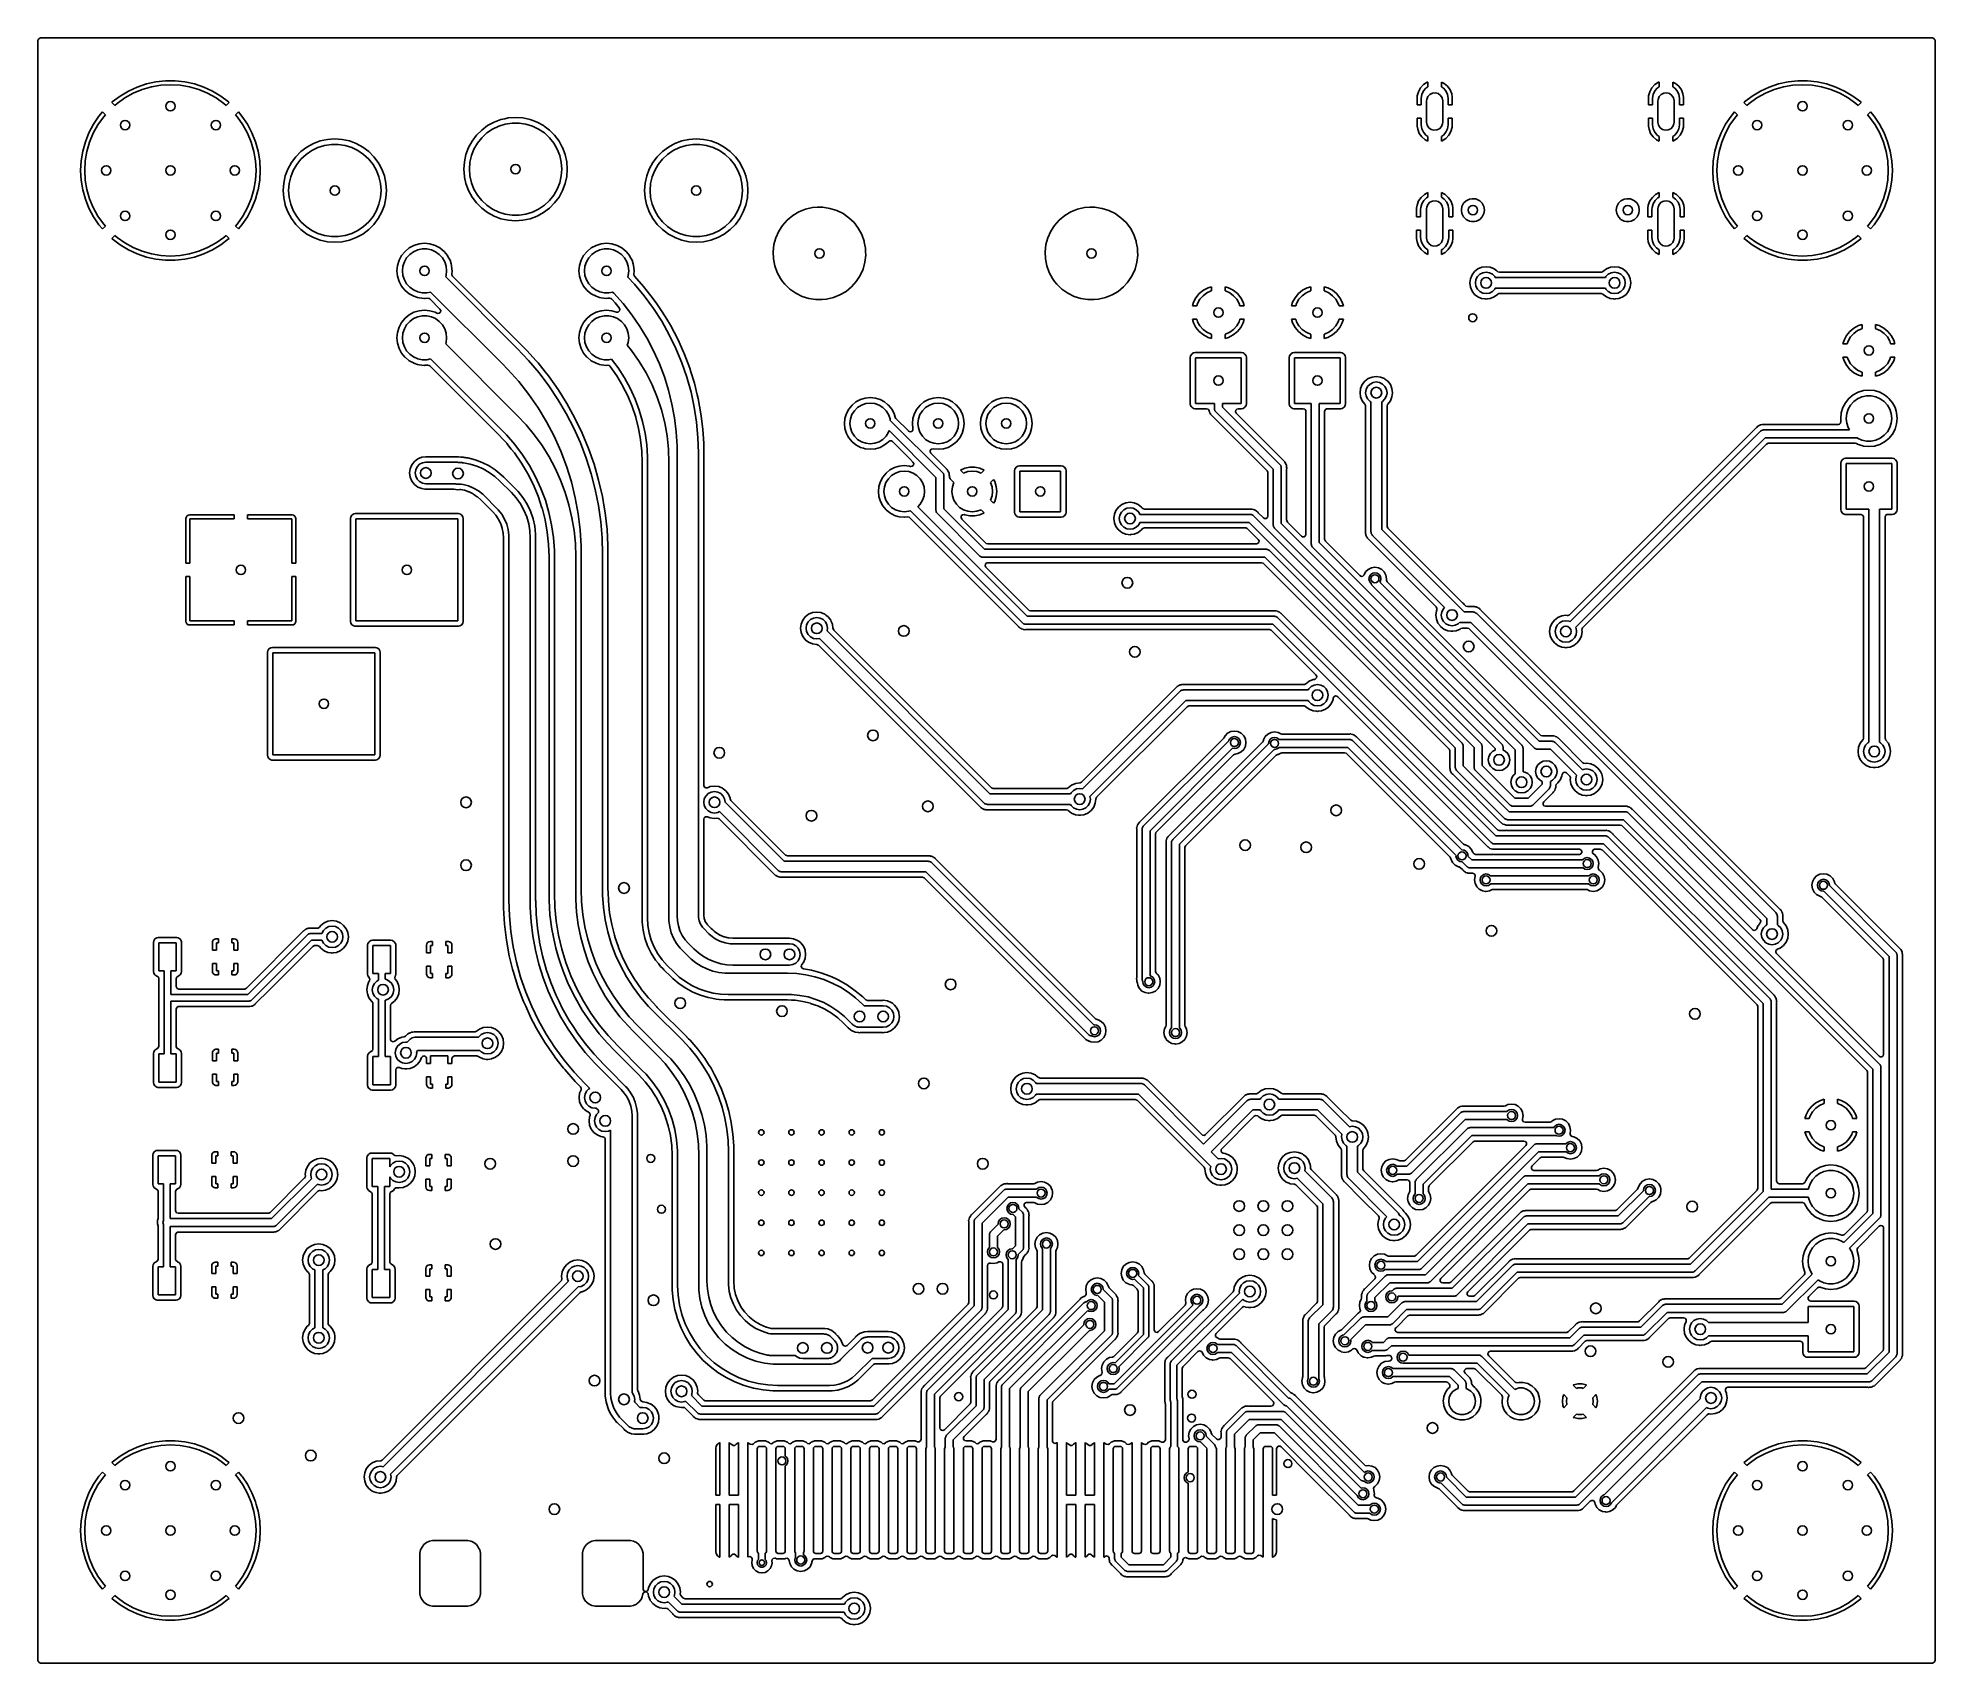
# Model space of a CAD drawing. Extents: x 0 to 2.79, y -2.39 to 0.
import ezdxf

# ---------------------------------------------------------------- set-up
doc = ezdxf.new("R2010")
doc.units = 0
doc.header["$MEASUREMENT"] = 0
doc.layers.add('BLACK', color=7, linetype='CONTINUOUS')

msp = doc.modelspace()

# ---------------------------------------------------------------- linework, layer by layer
at = {"layer": 'BLACK', "linetype": 'CONTINUOUS'}
for p, q in [((0.001201, -0.005098), (0.001945, -0.002807)), ((0.001201, -0.196063), (0.001201, -0.005098)), ((0.001945, -0.002807), (0.003894, -0.001392)), ((0.003894, -0.001392), (0.005098, -0.001201)), ((0.005098, -0.001201), (2.78703, -0.001201)), ((2.78703, -0.001201), (2.78932, -0.001945)), ((2.78932, -0.001945), (2.79073, -0.003894)), ((2.79073, -0.003894), (2.79093, -0.005098)), ((2.79093, -0.005098), (2.79093, -2.38703)), ((0.134194, -0.079366), (0.121939, -0.086739)), ((0.129035, -0.089389), (0.1414, -0.082555)), ((0.147174, -0.073361), (0.134194, -0.079366)), ((0.134194, -0.079366), (0.134194, -0.079366)), ((0.1414, -0.082555), (0.154453, -0.077148)), ((0.160727, -0.068794), (0.147174, -0.073361)), ((0.154453, -0.077148), (0.168029, -0.073237)), ((0.174694, -0.06572), (0.160727, -0.068794)), ((0.160727, -0.068794), (0.160727, -0.068794)), ((0.168029, -0.073237), (0.181957, -0.070871)), ((0.188912, -0.064173), (0.174694, -0.06572)), ((0.181957, -0.070871), (0.196063, -0.070079)), ((0.203214, -0.064173), (0.188912, -0.064173)), ((0.196063, -0.070079), (0.210169, -0.070871)), ((0.217432, -0.06572), (0.203214, -0.064173)), ((0.210169, -0.070871), (0.224097, -0.073237)), ((0.231399, -0.068794), (0.217432, -0.06572)), ((0.217432, -0.06572), (0.217432, -0.06572)), ((0.224097, -0.073237), (0.237673, -0.077148)), ((0.244952, -0.073361), (0.231399, -0.068794)), ((0.237673, -0.077148), (0.250726, -0.082555)), ((0.257932, -0.079366), (0.244952, -0.073361)), ((0.250726, -0.082555), (0.263091, -0.089389)), ((0.270186, -0.086739), (0.257932, -0.079366)), ((0.257932, -0.079366), (0.257932, -0.079366)), ((2.03114, -0.080268), (2.02953, -0.086531)), ((2.03425, -0.074602), (2.03114, -0.080268)), ((2.03868, -0.069889), (2.03425, -0.074602)), ((2.03623, -0.084218), (2.03856, -0.079121)), ((2.03856, -0.079121), (2.04223, -0.074887)), ((2.04414, -0.066425), (2.03868, -0.069889)), ((2.03868, -0.069889), (2.03868, -0.069889)), ((2.04223, -0.074887), (2.04528, -0.072928)), ((2.04528, -0.066054), (2.04414, -0.066425)), ((2.04528, -0.072928), (2.04528, -0.066054)), ((2.048, -0.084275), (2.05189, -0.082341)), ((2.05189, -0.082341), (2.05621, -0.08194)), ((2.05621, -0.08194), (2.06038, -0.083128)), ((2.06038, -0.083128), (2.06385, -0.085744)), ((2.06894, -0.067985), (2.06496, -0.066113)), ((2.06496, -0.066113), (2.06496, -0.072928)), ((2.06496, -0.072928), (2.06801, -0.074887)), ((2.06801, -0.074887), (2.07168, -0.079121)), ((2.07392, -0.072107), (2.06894, -0.067985)), ((2.07168, -0.079121), (2.07401, -0.084218)), ((2.07772, -0.077337), (2.07392, -0.072107)), ((2.07772, -0.077338), (2.07772, -0.077337)), ((2.0801, -0.083349), (2.07772, -0.077338)), ((2.08071, -0.088154), (2.0801, -0.083349)), ((2.0801, -0.083349), (2.0801, -0.083349)), ((2.37129, -0.080268), (2.36969, -0.086531)), ((2.37441, -0.074602), (2.37129, -0.080268)), ((2.37883, -0.069889), (2.37441, -0.074602)), ((2.37639, -0.084218), (2.37872, -0.079121)), ((2.37872, -0.079121), (2.38238, -0.074887)), ((2.38429, -0.066425), (2.37883, -0.069889)), ((2.37883, -0.069889), (2.37883, -0.069889)), ((2.38238, -0.074887), (2.38543, -0.072928)), ((2.38543, -0.066054), (2.38429, -0.066425)), ((2.38543, -0.072928), (2.38543, -0.066054)), ((2.38816, -0.084275), (2.39204, -0.082341)), ((2.39204, -0.082341), (2.39637, -0.08194)), ((2.39637, -0.08194), (2.40054, -0.083128)), ((2.40054, -0.083128), (2.404, -0.085744)), ((2.4091, -0.067985), (2.40512, -0.066113)), ((2.40512, -0.066113), (2.40512, -0.072928)), ((2.40512, -0.072928), (2.40817, -0.074887)), ((2.40817, -0.074887), (2.41184, -0.079121)), ((2.41408, -0.072107), (2.4091, -0.067985)), ((2.41184, -0.079121), (2.41416, -0.084218)), ((2.41788, -0.077337), (2.41408, -0.072107)), ((2.41788, -0.077338), (2.41788, -0.077337)), ((2.42026, -0.083349), (2.41788, -0.077338)), ((2.42087, -0.088154), (2.42026, -0.083349)), ((2.42026, -0.083349), (2.42026, -0.083349)), ((2.53419, -0.079366), (2.52194, -0.086739)), ((2.52904, -0.089389), (2.5414, -0.082555)), ((2.54717, -0.073361), (2.53419, -0.079366)), ((2.53419, -0.079366), (2.53419, -0.079366)), ((2.5414, -0.082555), (2.55445, -0.077148)), ((2.56073, -0.068794), (2.54717, -0.073361)), ((2.55445, -0.077148), (2.56803, -0.073237)), ((2.57469, -0.06572), (2.56073, -0.068794)), ((2.56073, -0.068794), (2.56073, -0.068794)), ((2.56803, -0.073237), (2.58196, -0.070871)), ((2.58891, -0.064173), (2.57469, -0.06572)), ((2.58196, -0.070871), (2.59606, -0.070079)), ((2.60321, -0.064173), (2.58891, -0.064173)), ((2.59606, -0.070079), (2.61017, -0.070871)), ((2.61743, -0.06572), (2.60321, -0.064173)), ((2.61017, -0.070871), (2.6241, -0.073237)), ((2.6314, -0.068794), (2.61743, -0.06572)), ((2.61743, -0.06572), (2.61743, -0.06572)), ((2.6241, -0.073237), (2.63767, -0.077148)), ((2.64495, -0.073361), (2.6314, -0.068794)), ((2.63767, -0.077148), (2.65073, -0.082555)), ((2.65793, -0.079366), (2.64495, -0.073361)), ((2.65073, -0.082555), (2.66309, -0.089389)), ((2.67019, -0.086739), (2.65793, -0.079366)), ((2.65793, -0.079366), (2.65793, -0.079366)), ((0.096101, -0.110021), (0.090912, -0.116129)), ((0.10041, -0.114329), (0.096101, -0.110021)), ((0.110553, -0.095394), (0.109917, -0.095997)), ((0.109917, -0.095997), (0.114329, -0.10041)), ((0.110554, -0.095394), (0.110553, -0.095394)), ((0.121939, -0.086739), (0.110554, -0.095394)), ((0.114329, -0.10041), (0.117513, -0.097564)), ((0.117513, -0.097564), (0.129035, -0.089389)), ((0.121939, -0.086739), (0.121939, -0.086739)), ((0.263091, -0.089389), (0.274613, -0.097564)), ((0.270187, -0.086739), (0.270186, -0.086739)), ((0.281572, -0.095394), (0.270187, -0.086739)), ((0.274613, -0.097564), (0.277797, -0.10041)), ((0.277797, -0.10041), (0.282209, -0.095997)), ((0.282209, -0.095997), (0.281572, -0.095394)), ((0.296025, -0.110021), (0.291716, -0.114329)), ((0.301214, -0.116129), (0.296025, -0.110021)), ((2.02953, -0.086531), (2.02953, -0.099606)), ((2.02953, -0.099606), (2.02953, -0.099606)), ((2.02953, -0.099606), (2.03543, -0.099606)), ((2.03543, -0.089764), (2.03623, -0.084218)), ((2.03543, -0.099606), (2.03543, -0.089764)), ((2.04331, -0.093701), (2.04351, -0.091531)), ((2.04331, -0.125197), (2.04331, -0.093701)), ((2.04351, -0.091531), (2.04508, -0.087483)), ((2.04508, -0.087483), (2.048, -0.084275)), ((2.06385, -0.085744), (2.06613, -0.089434)), ((2.06613, -0.089434), (2.06693, -0.093701)), ((2.06693, -0.093701), (2.06693, -0.125197)), ((2.07401, -0.084218), (2.0748, -0.089764)), ((2.0748, -0.089764), (2.0748, -0.099606)), ((2.0748, -0.099606), (2.08071, -0.099606)), ((2.08071, -0.099606), (2.08071, -0.088154)), ((2.08071, -0.099606), (2.08071, -0.099606)), ((2.36969, -0.086531), (2.36969, -0.099606)), ((2.36969, -0.099606), (2.36969, -0.099606)), ((2.36969, -0.099606), (2.37559, -0.099606)), ((2.37559, -0.089764), (2.37639, -0.084218)), ((2.37559, -0.099606), (2.37559, -0.089764)), ((2.38346, -0.093701), (2.38367, -0.091531)), ((2.38346, -0.125197), (2.38346, -0.093701)), ((2.38367, -0.091531), (2.38523, -0.087483)), ((2.38523, -0.087483), (2.38816, -0.084275)), ((2.404, -0.085744), (2.40629, -0.089434)), ((2.40629, -0.089434), (2.40709, -0.093701)), ((2.40709, -0.093701), (2.40709, -0.125197)), ((2.41416, -0.084218), (2.41496, -0.089764)), ((2.41496, -0.089764), (2.41496, -0.099606)), ((2.41496, -0.099606), (2.42087, -0.099606)), ((2.42087, -0.099606), (2.42087, -0.088154)), ((2.42087, -0.099606), (2.42087, -0.099606)), ((2.4961, -0.110021), (2.49091, -0.116129)), ((2.50041, -0.114329), (2.4961, -0.110021)), ((2.51055, -0.095394), (2.50992, -0.095997)), ((2.50992, -0.095997), (2.51433, -0.10041)), ((2.52194, -0.086739), (2.51055, -0.095394)), ((2.51055, -0.095394), (2.51055, -0.095394)), ((2.51433, -0.10041), (2.51751, -0.097564)), ((2.51751, -0.097564), (2.52904, -0.089389)), ((2.52194, -0.086739), (2.52194, -0.086739)), ((2.66309, -0.089389), (2.67461, -0.097564)), ((2.68157, -0.095394), (2.67019, -0.086739)), ((2.67019, -0.086739), (2.67019, -0.086739)), ((2.67461, -0.097564), (2.6778, -0.10041)), ((2.6778, -0.10041), (2.68221, -0.095997)), ((2.68221, -0.095997), (2.68157, -0.095394)), ((2.69602, -0.110021), (2.69172, -0.114329)), ((2.70121, -0.116129), (2.69602, -0.110021)), ((0.082887, -0.127966), (0.076187, -0.140603)), ((0.082555, -0.1414), (0.089389, -0.129035)), ((0.090912, -0.11613), (0.082887, -0.127966)), ((0.089389, -0.129035), (0.097564, -0.117513)), ((0.090912, -0.116129), (0.090912, -0.11613)), ((0.097564, -0.117513), (0.10041, -0.114329)), ((0.291716, -0.114329), (0.294561, -0.117513)), ((0.294561, -0.117513), (0.302737, -0.129035)), ((0.301214, -0.11613), (0.301214, -0.116129)), ((0.309239, -0.127966), (0.301214, -0.11613)), ((0.302737, -0.129035), (0.309571, -0.1414)), ((0.315939, -0.140603), (0.309239, -0.127966)), ((0.653774, -0.136637), (0.646106, -0.144305)), ((0.662454, -0.130139), (0.653774, -0.136637)), ((0.6612, -0.140978), (0.669587, -0.13526)), ((0.671971, -0.124942), (0.662454, -0.130139)), ((0.669587, -0.13526), (0.678732, -0.130856)), ((0.682131, -0.121152), (0.671971, -0.124942)), ((0.671971, -0.124942), (0.671971, -0.124942)), ((0.678732, -0.130856), (0.688431, -0.127864)), ((0.687528, -0.119978), (0.682131, -0.121152)), ((0.692727, -0.118847), (0.687528, -0.119978)), ((0.688431, -0.127864), (0.698468, -0.126351)), ((0.703543, -0.118074), (0.692727, -0.118847)), ((0.692727, -0.118847), (0.692727, -0.118847)), ((0.692727, -0.118847), (0.692727, -0.118847)), ((0.698468, -0.126351), (0.708618, -0.126351)), ((0.714359, -0.118847), (0.703543, -0.118074)), ((0.708618, -0.126351), (0.718655, -0.127864)), ((0.724955, -0.121152), (0.714359, -0.118847)), ((0.714359, -0.118847), (0.714359, -0.118847)), ((0.714359, -0.118847), (0.714359, -0.118847)), ((0.718655, -0.127864), (0.728355, -0.130856)), ((0.735115, -0.124942), (0.724955, -0.121152)), ((0.724955, -0.121152), (0.724955, -0.121152)), ((0.728355, -0.130856), (0.7375, -0.13526)), ((0.744632, -0.130139), (0.735115, -0.124942)), ((0.735115, -0.124942), (0.735115, -0.124942)), ((0.7375, -0.13526), (0.745887, -0.140978)), ((0.745441, -0.130744), (0.744632, -0.130139)), ((0.753313, -0.136637), (0.745441, -0.130744)), ((0.760981, -0.144305), (0.753313, -0.136637)), ((0.753313, -0.136637), (0.753313, -0.136637)), ((0.753313, -0.136637), (0.753313, -0.136637)), ((2.03543, -0.119291), (2.02953, -0.119291)), ((2.02953, -0.119291), (2.02953, -0.119291)), ((2.02953, -0.119291), (2.02953, -0.130744)), ((2.02953, -0.130744), (2.03013, -0.135548)), ((2.03013, -0.135548), (2.03013, -0.135549)), ((2.03013, -0.135549), (2.03251, -0.14156)), ((2.03543, -0.129134), (2.03543, -0.119291)), ((2.03623, -0.13468), (2.03543, -0.129134)), ((2.03856, -0.139776), (2.03623, -0.13468)), ((2.0441, -0.129463), (2.04331, -0.125197)), ((2.04639, -0.133154), (2.0441, -0.129463)), ((2.04985, -0.13577), (2.04639, -0.133154)), ((2.05403, -0.136957), (2.04985, -0.13577)), ((2.05835, -0.136557), (2.05403, -0.136957)), ((2.06224, -0.134622), (2.05835, -0.136557)), ((2.06516, -0.131415), (2.06224, -0.134622)), ((2.06673, -0.127367), (2.06516, -0.131415)), ((2.06693, -0.125197), (2.06673, -0.127367)), ((2.07401, -0.13468), (2.07168, -0.139776)), ((2.0748, -0.129134), (2.07401, -0.13468)), ((2.08071, -0.119291), (2.0748, -0.119291)), ((2.0748, -0.119291), (2.0748, -0.129134)), ((2.07599, -0.144295), (2.0791, -0.138629)), ((2.0791, -0.138629), (2.08071, -0.132367)), ((2.08071, -0.130744), (2.08071, -0.119291)), ((2.08071, -0.119291), (2.08071, -0.119291)), ((2.08071, -0.132367), (2.08071, -0.130744)), ((2.08071, -0.132367), (2.08071, -0.132367)), ((2.37559, -0.119291), (2.36969, -0.119291)), ((2.36969, -0.119291), (2.36969, -0.119291)), ((2.36969, -0.119291), (2.36969, -0.130744)), ((2.36969, -0.130744), (2.37029, -0.135548)), ((2.37029, -0.135548), (2.37029, -0.135549)), ((2.37029, -0.135549), (2.37267, -0.14156)), ((2.37559, -0.129134), (2.37559, -0.119291)), ((2.37639, -0.13468), (2.37559, -0.129134)), ((2.37872, -0.139776), (2.37639, -0.13468)), ((2.38426, -0.129463), (2.38346, -0.125197)), ((2.38655, -0.133154), (2.38426, -0.129463)), ((2.39001, -0.13577), (2.38655, -0.133154)), ((2.39419, -0.136957), (2.39001, -0.13577)), ((2.39851, -0.136557), (2.39419, -0.136957)), ((2.40239, -0.134622), (2.39851, -0.136557)), ((2.40532, -0.131415), (2.40239, -0.134622)), ((2.40689, -0.127367), (2.40532, -0.131415)), ((2.40709, -0.125197), (2.40689, -0.127367)), ((2.41416, -0.13468), (2.41184, -0.139776)), ((2.41496, -0.129134), (2.41416, -0.13468)), ((2.42087, -0.119291), (2.41496, -0.119291)), ((2.41496, -0.119291), (2.41496, -0.129134)), ((2.41614, -0.144295), (2.41926, -0.138629)), ((2.41926, -0.138629), (2.42087, -0.132367)), ((2.42087, -0.132367), (2.42087, -0.119291)), ((2.42087, -0.119291), (2.42087, -0.119291)), ((2.42087, -0.132367), (2.42087, -0.132367)), ((2.48289, -0.127966), (2.47619, -0.140603)), ((2.48256, -0.1414), (2.48939, -0.129035)), ((2.49091, -0.11613), (2.48289, -0.127966)), ((2.48939, -0.129035), (2.49756, -0.117513)), ((2.49091, -0.116129), (2.49091, -0.11613)), ((2.49756, -0.117513), (2.50041, -0.114329)), ((2.69172, -0.114329), (2.69456, -0.117513)), ((2.69456, -0.117513), (2.70274, -0.129035)), ((2.70121, -0.11613), (2.70121, -0.116129)), ((2.70924, -0.127966), (2.70121, -0.11613)), ((2.70274, -0.129035), (2.70957, -0.1414)), ((2.71594, -0.140603), (2.70924, -0.127966)), ((0.070893, -0.153889), (0.067068, -0.167669)), ((0.076187, -0.140603), (0.070893, -0.153889)), ((0.070893, -0.153889), (0.070893, -0.153889)), ((0.073237, -0.168029), (0.077148, -0.154453)), ((0.077148, -0.154453), (0.082555, -0.1414)), ((0.309571, -0.1414), (0.314977, -0.154453)), ((0.314977, -0.154453), (0.318889, -0.168029)), ((0.321232, -0.153889), (0.315939, -0.140603)), ((0.325058, -0.167669), (0.321232, -0.153889)), ((0.321232, -0.153889), (0.321232, -0.153889)), ((0.396706, -0.161635), (0.388026, -0.168133)), ((0.395452, -0.172474), (0.403839, -0.166756)), ((0.406223, -0.156438), (0.396706, -0.161635)), ((0.403839, -0.166756), (0.412984, -0.162352)), ((0.416383, -0.152648), (0.406223, -0.156438)), ((0.406223, -0.156438), (0.406223, -0.156438)), ((0.412984, -0.162352), (0.422683, -0.15936)), ((0.426979, -0.150343), (0.416383, -0.152648)), ((0.422683, -0.15936), (0.43272, -0.157847)), ((0.437795, -0.14957), (0.426979, -0.150343)), ((0.43272, -0.157847), (0.44287, -0.157847)), ((0.448611, -0.150343), (0.437795, -0.14957)), ((0.44287, -0.157847), (0.452907, -0.15936)), ((0.459207, -0.152648), (0.448611, -0.150343)), ((0.448611, -0.150343), (0.448611, -0.150343)), ((0.448611, -0.150343), (0.448611, -0.150343)), ((0.452907, -0.15936), (0.462607, -0.162352)), ((0.469367, -0.156438), (0.459207, -0.152648)), ((0.459207, -0.152648), (0.459207, -0.152648)), ((0.462607, -0.162352), (0.471752, -0.166756)), ((0.478884, -0.161635), (0.469367, -0.156438)), ((0.469367, -0.156438), (0.469367, -0.156438)), ((0.471752, -0.166756), (0.480139, -0.172474)), ((0.487565, -0.168133), (0.478884, -0.161635)), ((0.634411, -0.162503), (0.630621, -0.172662)), ((0.639607, -0.152985), (0.634411, -0.162502)), ((0.634411, -0.162502), (0.634411, -0.162503)), ((0.638647, -0.174057), (0.642355, -0.164608)), ((0.646106, -0.144305), (0.639607, -0.152985)), ((0.642355, -0.164608), (0.647431, -0.155818)), ((0.647431, -0.155818), (0.653759, -0.147882)), ((0.653759, -0.147882), (0.6612, -0.140978)), ((0.745887, -0.140978), (0.753327, -0.147882)), ((0.753327, -0.147882), (0.759656, -0.155818)), ((0.759656, -0.155818), (0.764731, -0.164608)), ((0.767479, -0.152985), (0.760981, -0.144305)), ((0.760981, -0.144305), (0.760981, -0.144305)), ((0.760981, -0.144305), (0.760981, -0.144305)), ((0.764731, -0.164608), (0.768439, -0.174057)), ((0.772202, -0.161635), (0.767479, -0.152985)), ((0.772676, -0.162503), (0.772202, -0.161635)), ((0.776465, -0.172663), (0.772676, -0.162503)), ((0.928202, -0.161635), (0.919522, -0.168133)), ((0.926948, -0.172474), (0.935335, -0.166756)), ((0.937719, -0.156438), (0.928202, -0.161635)), ((0.935335, -0.166756), (0.94448, -0.162352)), ((0.947879, -0.152648), (0.937719, -0.156438)), ((0.937719, -0.156438), (0.937719, -0.156438)), ((0.94448, -0.162352), (0.954179, -0.15936)), ((0.958476, -0.150343), (0.947879, -0.152648)), ((0.954179, -0.15936), (0.964216, -0.157847)), ((0.969291, -0.14957), (0.958476, -0.150343)), ((0.964216, -0.157847), (0.974366, -0.157847)), ((0.980107, -0.150343), (0.969291, -0.14957)), ((0.974366, -0.157847), (0.984404, -0.15936)), ((0.990703, -0.152648), (0.980107, -0.150343)), ((0.980107, -0.150343), (0.980107, -0.150343)), ((0.980107, -0.150343), (0.980107, -0.150343)), ((0.984404, -0.15936), (0.994103, -0.162352)), ((1.00086, -0.156438), (0.990703, -0.152648)), ((0.990703, -0.152648), (0.990703, -0.152648)), ((0.994103, -0.162352), (1.00325, -0.166756)), ((1.01038, -0.161635), (1.00086, -0.156438)), ((1.00086, -0.156438), (1.00086, -0.156438)), ((1.00325, -0.166756), (1.01163, -0.172474)), ((1.01906, -0.168133), (1.01038, -0.161635)), ((2.03251, -0.14156), (2.03251, -0.14156)), ((2.03251, -0.14156), (2.03632, -0.146791)), ((2.03632, -0.146791), (2.0413, -0.150912)), ((2.04223, -0.144011), (2.03856, -0.139776)), ((2.0413, -0.150912), (2.04528, -0.152784)), ((2.04528, -0.14597), (2.04223, -0.144011)), ((2.04528, -0.152784), (2.04528, -0.14597)), ((2.06801, -0.144011), (2.06496, -0.14597)), ((2.06496, -0.14597), (2.06496, -0.152843)), ((2.06496, -0.152843), (2.0661, -0.152473)), ((2.0661, -0.152473), (2.07156, -0.149008)), ((2.07168, -0.139776), (2.06801, -0.144011)), ((2.07156, -0.149008), (2.07599, -0.144295)), ((2.07156, -0.149008), (2.07156, -0.149008)), ((2.37267, -0.14156), (2.37267, -0.14156)), ((2.37267, -0.14156), (2.37647, -0.146791)), ((2.37647, -0.146791), (2.38145, -0.150912)), ((2.38238, -0.144011), (2.37872, -0.139776)), ((2.38145, -0.150912), (2.38543, -0.152784)), ((2.38543, -0.14597), (2.38238, -0.144011)), ((2.38543, -0.152784), (2.38543, -0.14597)), ((2.40817, -0.144011), (2.40512, -0.14597)), ((2.40512, -0.14597), (2.40512, -0.152843)), ((2.40512, -0.152843), (2.40626, -0.152473)), ((2.40626, -0.152473), (2.41172, -0.149008)), ((2.41184, -0.139776), (2.40817, -0.144011)), ((2.41172, -0.149008), (2.41614, -0.144295)), ((2.41172, -0.149008), (2.41172, -0.149008)), ((2.47089, -0.153889), (2.46707, -0.167669)), ((2.47619, -0.140603), (2.47089, -0.153889)), ((2.47089, -0.153889), (2.47089, -0.153889)), ((2.47324, -0.168029), (2.47715, -0.154453)), ((2.47715, -0.154453), (2.48256, -0.1414)), ((2.70957, -0.1414), (2.71498, -0.154453)), ((2.71498, -0.154453), (2.71889, -0.168029)), ((2.72123, -0.153889), (2.71594, -0.140603)), ((2.72506, -0.167669), (2.72123, -0.153889)), ((2.72123, -0.153889), (2.72123, -0.153889)), ((0.064754, -0.181782), (0.063979, -0.196063)), ((0.067068, -0.167669), (0.064754, -0.181782)), ((0.070079, -0.196063), (0.070871, -0.181957)), ((0.070871, -0.181957), (0.073237, -0.168029)), ((0.318889, -0.168029), (0.321255, -0.181957)), ((0.321255, -0.181957), (0.322047, -0.196063)), ((0.327372, -0.181782), (0.325058, -0.167669)), ((0.328146, -0.196063), (0.327372, -0.181782)), ((0.368663, -0.193999), (0.364873, -0.204158)), ((0.373859, -0.184481), (0.368663, -0.193999)), ((0.368663, -0.193999), (0.368663, -0.193999)), ((0.380358, -0.175801), (0.373859, -0.184481)), ((0.376607, -0.196104), (0.381683, -0.187314)), ((0.388026, -0.168133), (0.380358, -0.175801)), ((0.381683, -0.187314), (0.388011, -0.179378)), ((0.388011, -0.179378), (0.395452, -0.172474)), ((0.480139, -0.172474), (0.487579, -0.179378)), ((0.495233, -0.175801), (0.487565, -0.168133)), ((0.487565, -0.168133), (0.487565, -0.168133)), ((0.487565, -0.168133), (0.487565, -0.168133)), ((0.487579, -0.179378), (0.493908, -0.187314)), ((0.493908, -0.187314), (0.498983, -0.196104)), ((0.501731, -0.184481), (0.495233, -0.175801)), ((0.495233, -0.175801), (0.495233, -0.175801)), ((0.495233, -0.175801), (0.495233, -0.175801)), ((0.502993, -0.186792), (0.501731, -0.184481)), ((0.506928, -0.193999), (0.502993, -0.186792)), ((0.506956, -0.194074), (0.506928, -0.193999)), ((0.510717, -0.204159), (0.506956, -0.194074)), ((0.628316, -0.183259), (0.627543, -0.194074)), ((0.627543, -0.194074), (0.628316, -0.20489)), ((0.630621, -0.172662), (0.628316, -0.183259)), ((0.63563, -0.194074), (0.636388, -0.183953)), ((0.636388, -0.204196), (0.63563, -0.194074)), ((0.636388, -0.183953), (0.638647, -0.174057)), ((0.768439, -0.174057), (0.770698, -0.183953)), ((0.770698, -0.183953), (0.771457, -0.194074)), ((0.771457, -0.194074), (0.770698, -0.204196)), ((0.77877, -0.183258), (0.776465, -0.172663)), ((0.779544, -0.194074), (0.77877, -0.183258)), ((0.77877, -0.204891), (0.779544, -0.194074)), ((0.900159, -0.193999), (0.896369, -0.204158)), ((0.905355, -0.184481), (0.900159, -0.193999)), ((0.900159, -0.193999), (0.900159, -0.193999)), ((0.911854, -0.175801), (0.905355, -0.184481)), ((0.908104, -0.196104), (0.913179, -0.187314)), ((0.919522, -0.168133), (0.911854, -0.175801)), ((0.913179, -0.187314), (0.919507, -0.179378)), ((0.919507, -0.179378), (0.926948, -0.172474)), ((1.01163, -0.172474), (1.01908, -0.179378)), ((1.02673, -0.175801), (1.01906, -0.168133)), ((1.01906, -0.168133), (1.01906, -0.168133)), ((1.01906, -0.168133), (1.01906, -0.168133)), ((1.01908, -0.179378), (1.0254, -0.187314)), ((1.0254, -0.187314), (1.03048, -0.196104)), ((1.03323, -0.184481), (1.02673, -0.175801)), ((1.02673, -0.175801), (1.02673, -0.175801)), ((1.02673, -0.175801), (1.02673, -0.175801)), ((1.03449, -0.186792), (1.03323, -0.184481)), ((1.03842, -0.193999), (1.03449, -0.186792)), ((1.03919, -0.196063), (1.03842, -0.193999)), ((2.46475, -0.181782), (2.46398, -0.196063)), ((2.46707, -0.167669), (2.46475, -0.181782)), ((2.47008, -0.196063), (2.47087, -0.181957)), ((2.47087, -0.181957), (2.47324, -0.168029)), ((2.71889, -0.168029), (2.72126, -0.181957)), ((2.72126, -0.181957), (2.72205, -0.196063)), ((2.72737, -0.181782), (2.72506, -0.167669)), ((2.72815, -0.196063), (2.72737, -0.181782)), ((0.001201, -0.442106), (0.001201, -0.196063)), ((0.063979, -0.196063), (0.064754, -0.210344)), ((0.064754, -0.210344), (0.067068, -0.224457)), ((0.070871, -0.210169), (0.070079, -0.196063)), ((0.073237, -0.224097), (0.070871, -0.210169)), ((0.321255, -0.210169), (0.318889, -0.224097)), ((0.322047, -0.196063), (0.321255, -0.210169)), ((0.325058, -0.224457), (0.327372, -0.210344)), ((0.327372, -0.210344), (0.328146, -0.196063)), ((0.362568, -0.214755), (0.361795, -0.225571)), ((0.364873, -0.204158), (0.362568, -0.214755)), ((0.369882, -0.225571), (0.37064, -0.215449)), ((0.37064, -0.215449), (0.372899, -0.205553)), ((0.372899, -0.205553), (0.376607, -0.196104)), ((0.498983, -0.196104), (0.502691, -0.205553)), ((0.502691, -0.205553), (0.50495, -0.215449)), ((0.50495, -0.215449), (0.505709, -0.225571)), ((0.513022, -0.214755), (0.510717, -0.204159)), ((0.513796, -0.225571), (0.513022, -0.214755)), ((0.628316, -0.20489), (0.628316, -0.20489)), ((0.628316, -0.20489), (0.628316, -0.204891)), ((0.628316, -0.204891), (0.628546, -0.205948)), ((0.628546, -0.205948), (0.630621, -0.215487)), ((0.630621, -0.215487), (0.634411, -0.225646)), ((0.638647, -0.214092), (0.636388, -0.204196)), ((0.642355, -0.223541), (0.638647, -0.214092)), ((0.768439, -0.214092), (0.764731, -0.223541)), ((0.770698, -0.204196), (0.768439, -0.214092)), ((0.772704, -0.225571), (0.776465, -0.215486)), ((0.776465, -0.215486), (0.77877, -0.204891)), ((0.894064, -0.214755), (0.893291, -0.225571)), ((0.896369, -0.204158), (0.894064, -0.214755)), ((0.901378, -0.225571), (0.902136, -0.215449)), ((0.902136, -0.215449), (0.904395, -0.205553)), ((0.904395, -0.205553), (0.908104, -0.196104)), ((1.03048, -0.196104), (1.03419, -0.205553)), ((1.03419, -0.205553), (1.03645, -0.215449)), ((1.03645, -0.215449), (1.0372, -0.225571)), ((1.04221, -0.204159), (1.03919, -0.196063)), ((1.04452, -0.214755), (1.04221, -0.204159)), ((1.04529, -0.225571), (1.04452, -0.214755)), ((2.46398, -0.196063), (2.46475, -0.210344)), ((2.46475, -0.210344), (2.46707, -0.224457)), ((2.47087, -0.210169), (2.47008, -0.196063)), ((2.47324, -0.224097), (2.47087, -0.210169)), ((2.72126, -0.210169), (2.71889, -0.224097)), ((2.72205, -0.196063), (2.72126, -0.210169)), ((2.72506, -0.224457), (2.72737, -0.210344)), ((2.72737, -0.210344), (2.72815, -0.196063)), ((0.067068, -0.224457), (0.070893, -0.238237)), ((0.070893, -0.238237), (0.070893, -0.238237)), ((0.070893, -0.238237), (0.076187, -0.251523)), ((0.077148, -0.237673), (0.073237, -0.224097)), ((0.082555, -0.250726), (0.077148, -0.237673)), ((0.089389, -0.263091), (0.082555, -0.250726)), ((0.309571, -0.250726), (0.302737, -0.263091)), ((0.314977, -0.237673), (0.309571, -0.250726)), ((0.318889, -0.224097), (0.314977, -0.237673)), ((0.315939, -0.251523), (0.321232, -0.238237)), ((0.321232, -0.238237), (0.324749, -0.225571)), ((0.321232, -0.238237), (0.321232, -0.238237)), ((0.324749, -0.225571), (0.325058, -0.224457)), ((0.361795, -0.225571), (0.362568, -0.236386)), ((0.362568, -0.236386), (0.362568, -0.236386)), ((0.362568, -0.236386), (0.362568, -0.236387)), ((0.362568, -0.236387), (0.364667, -0.246037)), ((0.364667, -0.246037), (0.364873, -0.246983)), ((0.364873, -0.246983), (0.368663, -0.257142)), ((0.37064, -0.235693), (0.369882, -0.225571)), ((0.372899, -0.245588), (0.37064, -0.235693)), ((0.376607, -0.255037), (0.372899, -0.245588)), ((0.502691, -0.245588), (0.498983, -0.255037)), ((0.50495, -0.235693), (0.502691, -0.245588)), ((0.505709, -0.225571), (0.50495, -0.235693)), ((0.506928, -0.257142), (0.510717, -0.246982)), ((0.510717, -0.246982), (0.513022, -0.236387)), ((0.513022, -0.236387), (0.513796, -0.225571)), ((0.634411, -0.225646), (0.634411, -0.225646)), ((0.634411, -0.225646), (0.639607, -0.235164)), ((0.639607, -0.235164), (0.646106, -0.243844)), ((0.647431, -0.232331), (0.642355, -0.223541)), ((0.646106, -0.243844), (0.646106, -0.243844)), ((0.646106, -0.243844), (0.646106, -0.243844)), ((0.646106, -0.243844), (0.653773, -0.251512)), ((0.653759, -0.240267), (0.647431, -0.232331)), ((0.6612, -0.247171), (0.653759, -0.240267)), ((0.669587, -0.252889), (0.6612, -0.247171)), ((0.745887, -0.247171), (0.7375, -0.252889)), ((0.753327, -0.240267), (0.745887, -0.247171)), ((0.753313, -0.251512), (0.760981, -0.243844)), ((0.759656, -0.232331), (0.753327, -0.240267)), ((0.764731, -0.223541), (0.759656, -0.232331)), ((0.760981, -0.243844), (0.767479, -0.235164)), ((0.767479, -0.235164), (0.772676, -0.225646)), ((0.772676, -0.225646), (0.772704, -0.225571)), ((0.893291, -0.225571), (0.894064, -0.236386)), ((0.894064, -0.236386), (0.894064, -0.236386)), ((0.894064, -0.236386), (0.894064, -0.236387)), ((0.894064, -0.236387), (0.896163, -0.246037)), ((0.896163, -0.246037), (0.896369, -0.246983)), ((0.896369, -0.246983), (0.900159, -0.257142)), ((0.902136, -0.235693), (0.901378, -0.225571)), ((0.904395, -0.245588), (0.902136, -0.235693)), ((0.908104, -0.255037), (0.904395, -0.245588)), ((1.03419, -0.245588), (1.03048, -0.255037)), ((1.03645, -0.235693), (1.03419, -0.245588)), ((1.0372, -0.225571), (1.03645, -0.235693)), ((1.03842, -0.257142), (1.04221, -0.246982)), ((1.04221, -0.246982), (1.04452, -0.236387)), ((1.04452, -0.236387), (1.04529, -0.225571)), ((1.13999, -0.250776), (1.12984, -0.253152)), ((1.14779, -0.250177), (1.13999, -0.250776)), ((1.13999, -0.250776), (1.13999, -0.250776)), ((1.15561, -0.250177), (1.14779, -0.250177)), ((1.14779, -0.250177), (1.14779, -0.250177)), ((1.14779, -0.250177), (1.14779, -0.250177)), ((1.15791, -0.250533), (1.15561, -0.250177)), ((1.16592, -0.251769), (1.15791, -0.250533)), ((1.53999, -0.250776), (1.52984, -0.253152)), ((1.54779, -0.250177), (1.53999, -0.250776)), ((1.53999, -0.250776), (1.53999, -0.250776)), ((1.55561, -0.250177), (1.54779, -0.250177)), ((1.54779, -0.250177), (1.54779, -0.250177)), ((1.54779, -0.250177), (1.54779, -0.250177)), ((1.55791, -0.250533), (1.55561, -0.250177)), ((1.56592, -0.251769), (1.55791, -0.250533)), ((2.02913, -0.24694), (2.02854, -0.251738)), ((2.03141, -0.240906), (2.02913, -0.24694)), ((2.02913, -0.24694), (2.02913, -0.24694)), ((2.03508, -0.235595), (2.03141, -0.240906)), ((2.03141, -0.240906), (2.03141, -0.240906)), ((2.03445, -0.253346), (2.03464, -0.250532)), ((2.03464, -0.250532), (2.03616, -0.245112)), ((2.03991, -0.231315), (2.03508, -0.235595)), ((2.03616, -0.245112), (2.03908, -0.240302)), ((2.03908, -0.240302), (2.0432, -0.23646)), ((2.04528, -0.2285), (2.03991, -0.231315)), ((2.0432, -0.23646), (2.04528, -0.235384)), ((2.04331, -0.252362), (2.04351, -0.250192)), ((2.04351, -0.250192), (2.04508, -0.246144)), ((2.04508, -0.246144), (2.048, -0.242937)), ((2.04528, -0.235384), (2.04528, -0.2285)), ((2.04528, -0.2285), (2.04528, -0.2285)), ((2.048, -0.242937), (2.05189, -0.241002)), ((2.05189, -0.241002), (2.05621, -0.240602)), ((2.05621, -0.240602), (2.06038, -0.241789)), ((2.06038, -0.241789), (2.06385, -0.244405)), ((2.06385, -0.244405), (2.06613, -0.248096)), ((2.07033, -0.231315), (2.06496, -0.2285)), ((2.06496, -0.2285), (2.06496, -0.23523)), ((2.06496, -0.23523), (2.06923, -0.238241)), ((2.06613, -0.248096), (2.06693, -0.252362)), ((2.06923, -0.238241), (2.07278, -0.242607)), ((2.07516, -0.235595), (2.07033, -0.231315)), ((2.07278, -0.242607), (2.07502, -0.24777)), ((2.07502, -0.24777), (2.07579, -0.253346)), ((2.07882, -0.240906), (2.07516, -0.235595)), ((2.08111, -0.24694), (2.07882, -0.240906)), ((2.07882, -0.240906), (2.07882, -0.240906)), ((2.08169, -0.251738), (2.08111, -0.24694)), ((2.08111, -0.24694), (2.08111, -0.24694)), ((2.09529, -0.249089), (2.09446, -0.254331)), ((2.0977, -0.244361), (2.09529, -0.249089)), ((2.09529, -0.249089), (2.09529, -0.249089)), ((2.10145, -0.240609), (2.0977, -0.244361)), ((2.10618, -0.2382), (2.10145, -0.240609)), ((2.1101, -0.237579), (2.10618, -0.2382)), ((2.10618, -0.2382), (2.10618, -0.2382)), ((2.11274, -0.237579), (2.1101, -0.237579)), ((2.1101, -0.237579), (2.1101, -0.237579)), ((2.11535, -0.237993), (2.11274, -0.237579)), ((2.11274, -0.237579), (2.11274, -0.237579)), ((2.11666, -0.2382), (2.11535, -0.237993)), ((2.12139, -0.240609), (2.11666, -0.2382)), ((2.11666, -0.2382), (2.11666, -0.2382)), ((2.11666, -0.2382), (2.11666, -0.2382)), ((2.12514, -0.244361), (2.12139, -0.240609)), ((2.12139, -0.240609), (2.12139, -0.240609)), ((2.12755, -0.24909), (2.12514, -0.244361)), ((2.12838, -0.254331), (2.12755, -0.24909)), ((2.32285, -0.249089), (2.32202, -0.254331)), ((2.32525, -0.244361), (2.32285, -0.249089)), ((2.32285, -0.249089), (2.32285, -0.249089)), ((2.32901, -0.240609), (2.32525, -0.244361)), ((2.33373, -0.2382), (2.32901, -0.240609)), ((2.33374, -0.2382), (2.33373, -0.2382)), ((2.33766, -0.237579), (2.33374, -0.2382)), ((2.34029, -0.237579), (2.33766, -0.237579)), ((2.33766, -0.237579), (2.33766, -0.237579)), ((2.34291, -0.237993), (2.34029, -0.237579)), ((2.34029, -0.237579), (2.34029, -0.237579)), ((2.34422, -0.2382), (2.34291, -0.237993)), ((2.34895, -0.240609), (2.34422, -0.2382)), ((2.34422, -0.2382), (2.34422, -0.2382)), ((2.34422, -0.2382), (2.34422, -0.2382)), ((2.3527, -0.244361), (2.34895, -0.240609)), ((2.34895, -0.240609), (2.34895, -0.240609)), ((2.35511, -0.24909), (2.3527, -0.244361)), ((2.35594, -0.254331), (2.35511, -0.24909)), ((2.36928, -0.24694), (2.3687, -0.251738)), ((2.37157, -0.240906), (2.36928, -0.24694)), ((2.36928, -0.24694), (2.36928, -0.24694)), ((2.37524, -0.235595), (2.37157, -0.240906)), ((2.37157, -0.240906), (2.37157, -0.240906)), ((2.37461, -0.253346), (2.3748, -0.250532)), ((2.3748, -0.250532), (2.37632, -0.245112)), ((2.38007, -0.231315), (2.37524, -0.235595)), ((2.37632, -0.245112), (2.37924, -0.240302)), ((2.37924, -0.240302), (2.38336, -0.23646)), ((2.38543, -0.2285), (2.38007, -0.231315)), ((2.38336, -0.23646), (2.38543, -0.235384)), ((2.38346, -0.252362), (2.38367, -0.250192)), ((2.38367, -0.250192), (2.38523, -0.246144)), ((2.38523, -0.246144), (2.38816, -0.242937)), ((2.38543, -0.235384), (2.38543, -0.2285)), ((2.38543, -0.2285), (2.38543, -0.2285)), ((2.38816, -0.242937), (2.39204, -0.241002)), ((2.39204, -0.241002), (2.39637, -0.240602)), ((2.39637, -0.240602), (2.40054, -0.241789)), ((2.40054, -0.241789), (2.404, -0.244405)), ((2.404, -0.244405), (2.40629, -0.248096)), ((2.41048, -0.231315), (2.40512, -0.2285)), ((2.40512, -0.2285), (2.40512, -0.23523)), ((2.40512, -0.23523), (2.40938, -0.238241)), ((2.40629, -0.248096), (2.40709, -0.252362)), ((2.40938, -0.238241), (2.41294, -0.242607)), ((2.41531, -0.235595), (2.41048, -0.231315)), ((2.41294, -0.242607), (2.41518, -0.24777)), ((2.41518, -0.24777), (2.41594, -0.253346)), ((2.41898, -0.240906), (2.41531, -0.235595)), ((2.42127, -0.24694), (2.41898, -0.240906)), ((2.41898, -0.240906), (2.41898, -0.240906)), ((2.42185, -0.251738), (2.42127, -0.24694)), ((2.42127, -0.24694), (2.42127, -0.24694)), ((2.46707, -0.224457), (2.47089, -0.238237)), ((2.47089, -0.238237), (2.47089, -0.238237)), ((2.47089, -0.238237), (2.47619, -0.251523)), ((2.47715, -0.237673), (2.47324, -0.224097)), ((2.48256, -0.250726), (2.47715, -0.237673)), ((2.48939, -0.263091), (2.48256, -0.250726)), ((2.70957, -0.250726), (2.70274, -0.263091)), ((2.71498, -0.237673), (2.70957, -0.250726)), ((2.71889, -0.224097), (2.71498, -0.237673)), ((2.71594, -0.251523), (2.72123, -0.238237)), ((2.72123, -0.238237), (2.72506, -0.224457)), ((2.72123, -0.238237), (2.72123, -0.238237)), ((0.076187, -0.251523), (0.082887, -0.26416)), ((0.082887, -0.26416), (0.090912, -0.275996)), ((0.097564, -0.274613), (0.089389, -0.263091)), ((0.090912, -0.275996), (0.090912, -0.275997)), ((0.090912, -0.275997), (0.096101, -0.282105)), ((0.096101, -0.282105), (0.10041, -0.277797)), ((0.10041, -0.277797), (0.097564, -0.274613)), ((0.294561, -0.274613), (0.291716, -0.277797)), ((0.291716, -0.277797), (0.296025, -0.282105)), ((0.302737, -0.263091), (0.294561, -0.274613)), ((0.296025, -0.282105), (0.301214, -0.275997)), ((0.301214, -0.275996), (0.309239, -0.26416)), ((0.301214, -0.275997), (0.301214, -0.275996)), ((0.309239, -0.26416), (0.315939, -0.251523)), ((0.368663, -0.257142), (0.368663, -0.257143)), ((0.368663, -0.257143), (0.373859, -0.26666)), ((0.373859, -0.26666), (0.380358, -0.27534)), ((0.381683, -0.263828), (0.376607, -0.255037)), ((0.380358, -0.27534), (0.380358, -0.27534)), ((0.380358, -0.27534), (0.380358, -0.27534)), ((0.380358, -0.27534), (0.388025, -0.283008)), ((0.388011, -0.271763), (0.381683, -0.263828)), ((0.395452, -0.278667), (0.388011, -0.271763)), ((0.403839, -0.284385), (0.395452, -0.278667)), ((0.480139, -0.278667), (0.471752, -0.284385)), ((0.487579, -0.271763), (0.480139, -0.278667)), ((0.487565, -0.283008), (0.495233, -0.27534)), ((0.493908, -0.263828), (0.487579, -0.271763)), ((0.498983, -0.255037), (0.493908, -0.263828)), ((0.495233, -0.27534), (0.501731, -0.26666)), ((0.501731, -0.26666), (0.506928, -0.257142)), ((0.653773, -0.251512), (0.653774, -0.251512)), ((0.653774, -0.251512), (0.653774, -0.251512)), ((0.653774, -0.251512), (0.662454, -0.25801)), ((0.662454, -0.25801), (0.671971, -0.263207)), ((0.678732, -0.257293), (0.669587, -0.252889)), ((0.671971, -0.263207), (0.671971, -0.263207)), ((0.671971, -0.263207), (0.682131, -0.266997)), ((0.688431, -0.260285), (0.678732, -0.257293)), ((0.682131, -0.266997), (0.692727, -0.269302)), ((0.698468, -0.261798), (0.688431, -0.260285)), ((0.692727, -0.269302), (0.703543, -0.270075)), ((0.708618, -0.261798), (0.698468, -0.261798)), ((0.703543, -0.270075), (0.714359, -0.269302)), ((0.718655, -0.260285), (0.708618, -0.261798)), ((0.714359, -0.269302), (0.724955, -0.266997)), ((0.728355, -0.257293), (0.718655, -0.260285)), ((0.724955, -0.266997), (0.735115, -0.263207)), ((0.7375, -0.252889), (0.728355, -0.257293)), ((0.735115, -0.263207), (0.744632, -0.25801)), ((0.744632, -0.25801), (0.753313, -0.251512)), ((0.900159, -0.257142), (0.900159, -0.257143)), ((0.900159, -0.257143), (0.905355, -0.26666)), ((0.905355, -0.26666), (0.911854, -0.27534)), ((0.913179, -0.263828), (0.908104, -0.255037)), ((0.911854, -0.27534), (0.911854, -0.27534)), ((0.911854, -0.27534), (0.911854, -0.27534)), ((0.911854, -0.27534), (0.919521, -0.283008)), ((0.919507, -0.271763), (0.913179, -0.263828)), ((0.926948, -0.278667), (0.919507, -0.271763)), ((0.935335, -0.284385), (0.926948, -0.278667)), ((1.01163, -0.278667), (1.00325, -0.284385)), ((1.01908, -0.271763), (1.01163, -0.278667)), ((1.01906, -0.283008), (1.02673, -0.27534)), ((1.0254, -0.263828), (1.01908, -0.271763)), ((1.03048, -0.255037), (1.0254, -0.263828)), ((1.02673, -0.27534), (1.03323, -0.26666)), ((1.03323, -0.26666), (1.03842, -0.257142)), ((1.09621, -0.276806), (1.09054, -0.285562)), ((1.10315, -0.269019), (1.09621, -0.276806)), ((1.09621, -0.276806), (1.09621, -0.276806)), ((1.1112, -0.262382), (1.10315, -0.269019)), ((1.10315, -0.269019), (1.10315, -0.269019)), ((1.12016, -0.257052), (1.1112, -0.262382)), ((1.12984, -0.253152), (1.12016, -0.257052)), ((1.17586, -0.254917), (1.16592, -0.251769)), ((1.18521, -0.259545), (1.17586, -0.254917)), ((1.17586, -0.254917), (1.17586, -0.254917)), ((1.18525, -0.259572), (1.18521, -0.259545)), ((1.18521, -0.259545), (1.18521, -0.259545)), ((1.19374, -0.265546), (1.18525, -0.259572)), ((1.20126, -0.27278), (1.19374, -0.265546)), ((1.20758, -0.281075), (1.20126, -0.27278)), ((1.20126, -0.27278), (1.20126, -0.27278)), ((1.49621, -0.276806), (1.49054, -0.285562)), ((1.50315, -0.269019), (1.49621, -0.276806)), ((1.49621, -0.276806), (1.49621, -0.276806)), ((1.5112, -0.262382), (1.50315, -0.269019)), ((1.50315, -0.269019), (1.50315, -0.269019)), ((1.52016, -0.257052), (1.5112, -0.262382)), ((1.52984, -0.253152), (1.52016, -0.257052)), ((1.57586, -0.254917), (1.56592, -0.251769)), ((1.58521, -0.259545), (1.57586, -0.254917)), ((1.57586, -0.254917), (1.57586, -0.254917)), ((1.58525, -0.259572), (1.58521, -0.259545)), ((1.58521, -0.259545), (1.58521, -0.259545)), ((1.59374, -0.265546), (1.58525, -0.259572)), ((1.60126, -0.27278), (1.59374, -0.265546)), ((1.60758, -0.281075), (1.60126, -0.27278)), ((1.60126, -0.27278), (1.60126, -0.27278)), ((2.02854, -0.251738), (2.02854, -0.251739)), ((2.02854, -0.251739), (2.02854, -0.264173)), ((2.02854, -0.264173), (2.02854, -0.264173)), ((2.02854, -0.264173), (2.03445, -0.264173)), ((2.03445, -0.264173), (2.03445, -0.253346)), ((2.04331, -0.295669), (2.04331, -0.252362)), ((2.06693, -0.252362), (2.06693, -0.295669)), ((2.07579, -0.253346), (2.07579, -0.264173)), ((2.07579, -0.264173), (2.08169, -0.264173)), ((2.08169, -0.251739), (2.08169, -0.251738)), ((2.08169, -0.254331), (2.08169, -0.251739)), ((2.08169, -0.264173), (2.08169, -0.254331)), ((2.08169, -0.264173), (2.08169, -0.264173)), ((2.09446, -0.254331), (2.09446, -0.254331)), ((2.09446, -0.254331), (2.09529, -0.259572)), ((2.09529, -0.259572), (2.09529, -0.259572)), ((2.09529, -0.259572), (2.09763, -0.264173)), ((2.09763, -0.264173), (2.0977, -0.2643)), ((2.0977, -0.2643), (2.10145, -0.268052)), ((2.10145, -0.268052), (2.10145, -0.268052)), ((2.10145, -0.268052), (2.10618, -0.270461)), ((2.10618, -0.270461), (2.10618, -0.270461)), ((2.10618, -0.270461), (2.10618, -0.270461)), ((2.10618, -0.270461), (2.10916, -0.270933)), ((2.10916, -0.270933), (2.1101, -0.271083)), ((2.1101, -0.271083), (2.1101, -0.271083)), ((2.1101, -0.271083), (2.11274, -0.271083)), ((2.11274, -0.271083), (2.11358, -0.270949)), ((2.11358, -0.270949), (2.11666, -0.270461)), ((2.11666, -0.270461), (2.12139, -0.268052)), ((2.12139, -0.268052), (2.12514, -0.2643)), ((2.12514, -0.2643), (2.12755, -0.259572)), ((2.12755, -0.259572), (2.12838, -0.254331)), ((2.32202, -0.254331), (2.32202, -0.254331)), ((2.32202, -0.254331), (2.32285, -0.259572)), ((2.32285, -0.259572), (2.32285, -0.259572)), ((2.32285, -0.259572), (2.32519, -0.264173)), ((2.32519, -0.264173), (2.32525, -0.2643)), ((2.32525, -0.2643), (2.32901, -0.268052)), ((2.32901, -0.268052), (2.32901, -0.268052)), ((2.32901, -0.268052), (2.33373, -0.270461)), ((2.33373, -0.270461), (2.33373, -0.270461)), ((2.33373, -0.270461), (2.33374, -0.270461)), ((2.33374, -0.270461), (2.33671, -0.270933)), ((2.33671, -0.270933), (2.33766, -0.271083)), ((2.33766, -0.271083), (2.33766, -0.271083)), ((2.33766, -0.271083), (2.34029, -0.271083)), ((2.34029, -0.271083), (2.34114, -0.270949)), ((2.34114, -0.270949), (2.34422, -0.270461)), ((2.34422, -0.270461), (2.34895, -0.268052)), ((2.34895, -0.268052), (2.3527, -0.2643)), ((2.3527, -0.2643), (2.35511, -0.259572)), ((2.35511, -0.259572), (2.35594, -0.254331)), ((2.3687, -0.251738), (2.3687, -0.251739)), ((2.3687, -0.251739), (2.3687, -0.264173)), ((2.3687, -0.264173), (2.3687, -0.264173)), ((2.3687, -0.264173), (2.37461, -0.264173)), ((2.37461, -0.264173), (2.37461, -0.253346)), ((2.38346, -0.295669), (2.38346, -0.252362)), ((2.40709, -0.252362), (2.40709, -0.295669)), ((2.41594, -0.253346), (2.41594, -0.264173)), ((2.41594, -0.264173), (2.42185, -0.264173)), ((2.42185, -0.251739), (2.42185, -0.251738)), ((2.42185, -0.264173), (2.42185, -0.251739)), ((2.42185, -0.264173), (2.42185, -0.264173)), ((2.47619, -0.251523), (2.48289, -0.26416)), ((2.48289, -0.26416), (2.49091, -0.275996)), ((2.49756, -0.274613), (2.48939, -0.263091)), ((2.49091, -0.275996), (2.49091, -0.275997)), ((2.49091, -0.275997), (2.4961, -0.282105)), ((2.4961, -0.282105), (2.50041, -0.277797)), ((2.50041, -0.277797), (2.49756, -0.274613)), ((2.69456, -0.274613), (2.69172, -0.277797)), ((2.69172, -0.277797), (2.69602, -0.282105)), ((2.70274, -0.263091), (2.69456, -0.274613)), ((2.69602, -0.282105), (2.70121, -0.275997)), ((2.70121, -0.275996), (2.70924, -0.26416)), ((2.70121, -0.275997), (2.70121, -0.275996)), ((2.70924, -0.26416), (2.71594, -0.251523)), ((0.114329, -0.291716), (0.109917, -0.296129)), ((0.109917, -0.296129), (0.110554, -0.296732)), ((0.110554, -0.296732), (0.121939, -0.305387)), ((0.117513, -0.294561), (0.114329, -0.291716)), ((0.129035, -0.302737), (0.117513, -0.294561)), ((0.121939, -0.305387), (0.121939, -0.305387)), ((0.121939, -0.305387), (0.134194, -0.31276)), ((0.1414, -0.309571), (0.129035, -0.302737)), ((0.263091, -0.302737), (0.250726, -0.309571)), ((0.257932, -0.31276), (0.270186, -0.305387)), ((0.274613, -0.294561), (0.263091, -0.302737)), ((0.270186, -0.305387), (0.270187, -0.305387)), ((0.270187, -0.305387), (0.281572, -0.296732)), ((0.277797, -0.291716), (0.274613, -0.294561)), ((0.282209, -0.296129), (0.277797, -0.291716)), ((0.281572, -0.296732), (0.282209, -0.296129)), ((0.281572, -0.296732), (0.281572, -0.296732)), ((0.388025, -0.283008), (0.388026, -0.283008)), ((0.388026, -0.283008), (0.388026, -0.283008)), ((0.388026, -0.283008), (0.396706, -0.289506)), ((0.396706, -0.289506), (0.405653, -0.294392)), ((0.412984, -0.288789), (0.403839, -0.284385)), ((0.405653, -0.294392), (0.406223, -0.294703)), ((0.406223, -0.294703), (0.416383, -0.298493)), ((0.422683, -0.291781), (0.412984, -0.288789)), ((0.416383, -0.298493), (0.426979, -0.300798)), ((0.43272, -0.293294), (0.422683, -0.291781)), ((0.426979, -0.300798), (0.437795, -0.301571)), ((0.44287, -0.293294), (0.43272, -0.293294)), ((0.437795, -0.301571), (0.448611, -0.300798)), ((0.452907, -0.291781), (0.44287, -0.293294)), ((0.448611, -0.300798), (0.459207, -0.298493)), ((0.462607, -0.288789), (0.452907, -0.291781)), ((0.459207, -0.298493), (0.469367, -0.294703)), ((0.471752, -0.284385), (0.462607, -0.288789)), ((0.469367, -0.294703), (0.478884, -0.289506)), ((0.478884, -0.289506), (0.487565, -0.283008)), ((0.55416, -0.3062), (0.547146, -0.309948)), ((0.56177, -0.303891), (0.55416, -0.3062)), ((0.55416, -0.3062), (0.55416, -0.3062)), ((0.561771, -0.303891), (0.56177, -0.303891)), ((0.569685, -0.303111), (0.561771, -0.303891)), ((0.5776, -0.303891), (0.569685, -0.303111)), ((0.569685, -0.303111), (0.569685, -0.303111)), ((0.58521, -0.3062), (0.5776, -0.303891)), ((0.5776, -0.303891), (0.5776, -0.303891)), ((0.592224, -0.309948), (0.58521, -0.3062)), ((0.58521, -0.3062), (0.58521, -0.3062)), ((0.821876, -0.3062), (0.814863, -0.309948)), ((0.829487, -0.303891), (0.821876, -0.3062)), ((0.821876, -0.3062), (0.821876, -0.3062)), ((0.837401, -0.303111), (0.829487, -0.303891)), ((0.829487, -0.303891), (0.829487, -0.303891)), ((0.837402, -0.303111), (0.837401, -0.303111)), ((0.845316, -0.303891), (0.837402, -0.303111)), ((0.852927, -0.3062), (0.845316, -0.303891)), ((0.845316, -0.303891), (0.845316, -0.303891)), ((0.859941, -0.309948), (0.852927, -0.3062)), ((0.852927, -0.3062), (0.852927, -0.3062)), ((0.919521, -0.283008), (0.919522, -0.283008)), ((0.919522, -0.283008), (0.919522, -0.283008)), ((0.919522, -0.283008), (0.928202, -0.289506)), ((0.928202, -0.289506), (0.937149, -0.294392)), ((0.94448, -0.288789), (0.935335, -0.284385)), ((0.937149, -0.294392), (0.937719, -0.294703)), ((0.937719, -0.294703), (0.947879, -0.298493)), ((0.954179, -0.291781), (0.94448, -0.288789)), ((0.947879, -0.298493), (0.958475, -0.300798)), ((0.964216, -0.293294), (0.954179, -0.291781)), ((0.958475, -0.300798), (0.969291, -0.301571)), ((0.974366, -0.293294), (0.964216, -0.293294)), ((0.969291, -0.301571), (0.980107, -0.300798)), ((0.984404, -0.291781), (0.974366, -0.293294)), ((0.980107, -0.300798), (0.990703, -0.298493)), ((0.994103, -0.288789), (0.984404, -0.291781)), ((0.990703, -0.298493), (1.00086, -0.294703)), ((1.00325, -0.284385), (0.994103, -0.288789)), ((1.00086, -0.294703), (1.01038, -0.289506)), ((1.01038, -0.289506), (1.01906, -0.283008)), ((1.08351, -0.305138), (1.08231, -0.315501)), ((1.08627, -0.295081), (1.08351, -0.305138)), ((1.09054, -0.285562), (1.08627, -0.29508)), ((1.08627, -0.29508), (1.08627, -0.295081)), ((1.21257, -0.290239), (1.20758, -0.281075)), ((1.20758, -0.281075), (1.20758, -0.281075)), ((1.20758, -0.281075), (1.20758, -0.281075)), ((1.21609, -0.300056), (1.21257, -0.290239)), ((1.21639, -0.301571), (1.21609, -0.300056)), ((1.21808, -0.310296), (1.21639, -0.301571)), ((1.48351, -0.305138), (1.48231, -0.315501)), ((1.48627, -0.295081), (1.48351, -0.305138)), ((1.49054, -0.285562), (1.48627, -0.29508)), ((1.48627, -0.29508), (1.48627, -0.295081)), ((1.61257, -0.290239), (1.60758, -0.281075)), ((1.60758, -0.281075), (1.60758, -0.281075)), ((1.60758, -0.281075), (1.60758, -0.281075)), ((1.61474, -0.296292), (1.61257, -0.290239)), ((1.61609, -0.300056), (1.61474, -0.296292)), ((1.61638, -0.301571), (1.61609, -0.300056)), ((1.61808, -0.310296), (1.61638, -0.301571)), ((2.03445, -0.283858), (2.02854, -0.283858)), ((2.02854, -0.283858), (2.02854, -0.283858)), ((2.02854, -0.283858), (2.02854, -0.296292)), ((2.02854, -0.296292), (2.02854, -0.296293)), ((2.02854, -0.296293), (2.02913, -0.301091)), ((2.02913, -0.301091), (2.02913, -0.301092)), ((2.02913, -0.301092), (2.03141, -0.307125)), ((2.03445, -0.294685), (2.03445, -0.283858)), ((2.03522, -0.300262), (2.03445, -0.294685)), ((2.03746, -0.305424), (2.03522, -0.300262)), ((2.04101, -0.309791), (2.03746, -0.305424)), ((2.0441, -0.299936), (2.04331, -0.295669)), ((2.04639, -0.303626), (2.0441, -0.299936)), ((2.04985, -0.306242), (2.04639, -0.303626)), ((2.05403, -0.30743), (2.04985, -0.306242)), ((2.06224, -0.305095), (2.05835, -0.307029)), ((2.06516, -0.301887), (2.06224, -0.305095)), ((2.06673, -0.29784), (2.06516, -0.301887)), ((2.06693, -0.295669), (2.06673, -0.29784)), ((2.07408, -0.30292), (2.07115, -0.307729)), ((2.07559, -0.297499), (2.07408, -0.30292)), ((2.07579, -0.294685), (2.07559, -0.297499)), ((2.08169, -0.283858), (2.07579, -0.283858)), ((2.07579, -0.283858), (2.07579, -0.294685)), ((2.07882, -0.307125), (2.08111, -0.301092)), ((2.08111, -0.301091), (2.08169, -0.296293)), ((2.08111, -0.301092), (2.08111, -0.301091)), ((2.08169, -0.296292), (2.08169, -0.283858)), ((2.08169, -0.283858), (2.08169, -0.283858)), ((2.08169, -0.296293), (2.08169, -0.296292)), ((2.37461, -0.283858), (2.3687, -0.283858)), ((2.3687, -0.283858), (2.3687, -0.283858)), ((2.3687, -0.283858), (2.3687, -0.296292)), ((2.3687, -0.296292), (2.3687, -0.296293)), ((2.3687, -0.296293), (2.36928, -0.301091)), ((2.36928, -0.301091), (2.36928, -0.301092)), ((2.36928, -0.301092), (2.37157, -0.307125)), ((2.37461, -0.294685), (2.37461, -0.283858)), ((2.37537, -0.300262), (2.37461, -0.294685)), ((2.37762, -0.305424), (2.37537, -0.300262)), ((2.38117, -0.309791), (2.37762, -0.305424)), ((2.38426, -0.299936), (2.38346, -0.295669)), ((2.38655, -0.303626), (2.38426, -0.299936)), ((2.39001, -0.306242), (2.38655, -0.303626)), ((2.39419, -0.30743), (2.39001, -0.306242)), ((2.40239, -0.305095), (2.39851, -0.307029)), ((2.40532, -0.301887), (2.40239, -0.305095)), ((2.40689, -0.29784), (2.40532, -0.301887)), ((2.40709, -0.295669), (2.40689, -0.29784)), ((2.41423, -0.30292), (2.41131, -0.307729)), ((2.41575, -0.297499), (2.41423, -0.30292)), ((2.41594, -0.294685), (2.41575, -0.297499)), ((2.42185, -0.283858), (2.41594, -0.283858)), ((2.41594, -0.283858), (2.41594, -0.294685)), ((2.41898, -0.307125), (2.42127, -0.301092)), ((2.42127, -0.301091), (2.42185, -0.296293)), ((2.42127, -0.301092), (2.42127, -0.301091)), ((2.42185, -0.296292), (2.42185, -0.283858)), ((2.42185, -0.283858), (2.42185, -0.283858)), ((2.42185, -0.296293), (2.42185, -0.296292)), ((2.51433, -0.291716), (2.50992, -0.296129)), ((2.50992, -0.296129), (2.51055, -0.296732)), ((2.51055, -0.296732), (2.52194, -0.305387)), ((2.51751, -0.294561), (2.51433, -0.291716)), ((2.52904, -0.302737), (2.51751, -0.294561)), ((2.52194, -0.305387), (2.52194, -0.305387)), ((2.52194, -0.305387), (2.53419, -0.31276)), ((2.5414, -0.309571), (2.52904, -0.302737)), ((2.66309, -0.302737), (2.65073, -0.309571)), ((2.65793, -0.31276), (2.67019, -0.305387)), ((2.67461, -0.294561), (2.66309, -0.302737)), ((2.67019, -0.305387), (2.68157, -0.296732)), ((2.67019, -0.305387), (2.67019, -0.305387)), ((2.6778, -0.291716), (2.67461, -0.294561)), ((2.68221, -0.296129), (2.6778, -0.291716)), ((2.68157, -0.296732), (2.68221, -0.296129)), ((2.68157, -0.296732), (2.68157, -0.296732)), ((0.134194, -0.31276), (0.134194, -0.31276)), ((0.134194, -0.31276), (0.147174, -0.318765)), ((0.154453, -0.314977), (0.1414, -0.309571)), ((0.147174, -0.318765), (0.160727, -0.323332)), ((0.168029, -0.318889), (0.154453, -0.314977)), ((0.160727, -0.323332), (0.174694, -0.326406)), ((0.181957, -0.321255), (0.168029, -0.318889)), ((0.174694, -0.326406), (0.174694, -0.326406)), ((0.174694, -0.326406), (0.188912, -0.327953)), ((0.196063, -0.322047), (0.181957, -0.321255)), ((0.188912, -0.327953), (0.203214, -0.327953)), ((0.210169, -0.321255), (0.196063, -0.322047)), ((0.203214, -0.327953), (0.217432, -0.326406)), ((0.224097, -0.318889), (0.210169, -0.321255)), ((0.217432, -0.326406), (0.231399, -0.323332)), ((0.237673, -0.314977), (0.224097, -0.318889)), ((0.231399, -0.323332), (0.244952, -0.318765)), ((0.231399, -0.323332), (0.231399, -0.323332)), ((0.250726, -0.309571), (0.237673, -0.314977)), ((0.244952, -0.318765), (0.257932, -0.31276)), ((0.257932, -0.31276), (0.257932, -0.31276)), ((0.532204, -0.328156), (0.529895, -0.335766)), ((0.535953, -0.321142), (0.532204, -0.328155)), ((0.532204, -0.328155), (0.532204, -0.328156)), ((0.540998, -0.314994), (0.535953, -0.321142)), ((0.537914, -0.336928), (0.540013, -0.33047)), ((0.540013, -0.33047), (0.543408, -0.324589)), ((0.547146, -0.309948), (0.540998, -0.314994)), ((0.540998, -0.314994), (0.540998, -0.314994)), ((0.543408, -0.324589), (0.547951, -0.319543)), ((0.547951, -0.319543), (0.553445, -0.315552)), ((0.553445, -0.315552), (0.559648, -0.31279)), ((0.559648, -0.31279), (0.56629, -0.311378)), ((0.56629, -0.311378), (0.57308, -0.311378)), ((0.57308, -0.311378), (0.579722, -0.31279)), ((0.579722, -0.31279), (0.585925, -0.315552)), ((0.585925, -0.315552), (0.591419, -0.319543)), ((0.591419, -0.319543), (0.595962, -0.324589)), ((0.59565, -0.31276), (0.592224, -0.309948)), ((0.598372, -0.314994), (0.59565, -0.31276)), ((0.595962, -0.324589), (0.599357, -0.33047)), ((0.603417, -0.321142), (0.598372, -0.314994)), ((0.598372, -0.314994), (0.598372, -0.314994)), ((0.599357, -0.33047), (0.601456, -0.336928)), ((0.604588, -0.323332), (0.603417, -0.321142)), ((0.607166, -0.328156), (0.604588, -0.323332)), ((0.608775, -0.333457), (0.607166, -0.328156)), ((0.609475, -0.335766), (0.608775, -0.333457)), ((0.79992, -0.328156), (0.797612, -0.335766)), ((0.803669, -0.321142), (0.79992, -0.328155)), ((0.79992, -0.328155), (0.79992, -0.328156)), ((0.808714, -0.314994), (0.803669, -0.321142)), ((0.805631, -0.336928), (0.807729, -0.33047)), ((0.807729, -0.33047), (0.811124, -0.324589)), ((0.808715, -0.314994), (0.808714, -0.314994)), ((0.814863, -0.309948), (0.808715, -0.314994)), ((0.811124, -0.324589), (0.815668, -0.319543)), ((0.815668, -0.319543), (0.821161, -0.315552)), ((0.821161, -0.315552), (0.827365, -0.31279)), ((0.827365, -0.31279), (0.834006, -0.311378)), ((0.834006, -0.311378), (0.840797, -0.311378)), ((0.840797, -0.311378), (0.847439, -0.31279)), ((0.847439, -0.31279), (0.853642, -0.315552)), ((0.853642, -0.315552), (0.859135, -0.319543)), ((0.859135, -0.319543), (0.863679, -0.324589)), ((0.863367, -0.31276), (0.859941, -0.309948)), ((0.866088, -0.314994), (0.863367, -0.31276)), ((0.863679, -0.324589), (0.867074, -0.33047)), ((0.866089, -0.314994), (0.866088, -0.314994)), ((0.866504, -0.315501), (0.866089, -0.314994)), ((0.871134, -0.321142), (0.866504, -0.315501)), ((0.867074, -0.33047), (0.869172, -0.336928)), ((0.872305, -0.323332), (0.871134, -0.321142)), ((0.874883, -0.328156), (0.872305, -0.323332)), ((0.876491, -0.333457), (0.874883, -0.328156)), ((0.877191, -0.335766), (0.876491, -0.333457)), ((1.08231, -0.315501), (1.08231, -0.315501)), ((1.08231, -0.315501), (1.08271, -0.325924)), ((1.08271, -0.325924), (1.0847, -0.336164)), ((1.21452, -0.34114), (1.21728, -0.331082)), ((1.21728, -0.331082), (1.21848, -0.32072)), ((1.21826, -0.314994), (1.21808, -0.310296)), ((1.21828, -0.315501), (1.21826, -0.314994)), ((1.21848, -0.32072), (1.21828, -0.315501)), ((1.48231, -0.315501), (1.48231, -0.315501)), ((1.48231, -0.315501), (1.48271, -0.325924)), ((1.48271, -0.325924), (1.4847, -0.336164)), ((1.61452, -0.34114), (1.61728, -0.331082)), ((1.61728, -0.331082), (1.61848, -0.32072)), ((1.61826, -0.314994), (1.61808, -0.310296)), ((1.61848, -0.32072), (1.61826, -0.314994)), ((2.03141, -0.307125), (2.03141, -0.307126)), ((2.03141, -0.307126), (2.03508, -0.312437)), ((2.03508, -0.312437), (2.03991, -0.316716)), ((2.03991, -0.316716), (2.03991, -0.316716)), ((2.03991, -0.316716), (2.04528, -0.319532)), ((2.04528, -0.312802), (2.04101, -0.309791)), ((2.04528, -0.319532), (2.04528, -0.312802)), ((2.05835, -0.307029), (2.05403, -0.30743)), ((2.06704, -0.311571), (2.06496, -0.312647)), ((2.06496, -0.312647), (2.06496, -0.319532)), ((2.06496, -0.319532), (2.07033, -0.316716)), ((2.07115, -0.307729), (2.06704, -0.311571)), ((2.07033, -0.316716), (2.07516, -0.312437)), ((2.07033, -0.316716), (2.07033, -0.316716)), ((2.07516, -0.312437), (2.07882, -0.307126)), ((2.07882, -0.307126), (2.07882, -0.307125)), ((2.37157, -0.307125), (2.37157, -0.307126)), ((2.37157, -0.307126), (2.37524, -0.312437)), ((2.37524, -0.312437), (2.38007, -0.316716)), ((2.38007, -0.316716), (2.38007, -0.316716)), ((2.38007, -0.316716), (2.38543, -0.319532)), ((2.38543, -0.312802), (2.38117, -0.309791)), ((2.38543, -0.319532), (2.38543, -0.312802)), ((2.39851, -0.307029), (2.39419, -0.30743)), ((2.4072, -0.311571), (2.40512, -0.312647)), ((2.40512, -0.312647), (2.40512, -0.319532)), ((2.40512, -0.319532), (2.41048, -0.316716)), ((2.41131, -0.307729), (2.4072, -0.311571)), ((2.41048, -0.316716), (2.41531, -0.312437)), ((2.41048, -0.316716), (2.41048, -0.316716)), ((2.41531, -0.312437), (2.41898, -0.307126)), ((2.41898, -0.307126), (2.41898, -0.307125)), ((2.53419, -0.31276), (2.53419, -0.31276)), ((2.53419, -0.31276), (2.54717, -0.318765)), ((2.55445, -0.314977), (2.5414, -0.309571)), ((2.54717, -0.318765), (2.56073, -0.323332)), ((2.56803, -0.318889), (2.55445, -0.314977)), ((2.56073, -0.323332), (2.57469, -0.326406)), ((2.58196, -0.321255), (2.56803, -0.318889)), ((2.57469, -0.326406), (2.57469, -0.326406)), ((2.57469, -0.326406), (2.58891, -0.327953)), ((2.59606, -0.322047), (2.58196, -0.321255)), ((2.58891, -0.327953), (2.60321, -0.327953)), ((2.61017, -0.321255), (2.59606, -0.322047)), ((2.60321, -0.327953), (2.61743, -0.326406)), ((2.6241, -0.318889), (2.61017, -0.321255)), ((2.61743, -0.326406), (2.6314, -0.323332)), ((2.63767, -0.314977), (2.6241, -0.318889)), ((2.6314, -0.323332), (2.64495, -0.318765)), ((2.6314, -0.323332), (2.6314, -0.323332)), ((2.65073, -0.309571), (2.63767, -0.314977)), ((2.64495, -0.318765), (2.65793, -0.31276)), ((2.65793, -0.31276), (2.65793, -0.31276)), ((0.529895, -0.335766), (0.529116, -0.343681)), ((0.529116, -0.343681), (0.529116, -0.343681)), ((0.529116, -0.343681), (0.529895, -0.351595)), ((0.529895, -0.335766), (0.529895, -0.335766)), ((0.529895, -0.351595), (0.529895, -0.351595)), ((0.529895, -0.351595), (0.532204, -0.359206)), ((0.532204, -0.359206), (0.532204, -0.359206)), ((0.532204, -0.359206), (0.535953, -0.36622)), ((0.537205, -0.343681), (0.537914, -0.336928)), ((0.537914, -0.350434), (0.537205, -0.343681)), ((0.540013, -0.356892), (0.537914, -0.350434)), ((0.543408, -0.362772), (0.540013, -0.356892)), ((0.601456, -0.350434), (0.600782, -0.352507)), ((0.600782, -0.352507), (0.706124, -0.457849)), ((0.601456, -0.336928), (0.602165, -0.343681)), ((0.602165, -0.343681), (0.601456, -0.350434)), ((0.610004, -0.34114), (0.609475, -0.335766)), ((0.609475, -0.335766), (0.609475, -0.335766)), ((0.609795, -0.348342), (0.610254, -0.343681)), ((0.609825, -0.349333), (0.609795, -0.348342)), ((0.610918, -0.351479), (0.609825, -0.349333)), ((0.610254, -0.343681), (0.610004, -0.34114)), ((0.701545, -0.442106), (0.610918, -0.351479)), ((0.797612, -0.335766), (0.796832, -0.343681)), ((0.796832, -0.343681), (0.796832, -0.343681)), ((0.796832, -0.343681), (0.797612, -0.351595)), ((0.797612, -0.335766), (0.797612, -0.335766)), ((0.797612, -0.351595), (0.797612, -0.351595)), ((0.797612, -0.351595), (0.79992, -0.359206)), ((0.79992, -0.359206), (0.79992, -0.359206)), ((0.79992, -0.359206), (0.803669, -0.36622)), ((0.804921, -0.343681), (0.805631, -0.336928)), ((0.805631, -0.350434), (0.804921, -0.343681)), ((0.807729, -0.356892), (0.805631, -0.350434)), ((0.811124, -0.362772), (0.807729, -0.356892)), ((0.869172, -0.350434), (0.868413, -0.35277)), ((0.868413, -0.35277), (0.878319, -0.363293)), ((0.869172, -0.336928), (0.869882, -0.343681)), ((0.869882, -0.343681), (0.869172, -0.350434)), ((0.877547, -0.339373), (0.877191, -0.335766)), ((0.877191, -0.335766), (0.877191, -0.335766)), ((0.877489, -0.348571), (0.877971, -0.343681)), ((0.877489, -0.349329), (0.877489, -0.348571)), ((0.878451, -0.351538), (0.877489, -0.349329)), ((0.877971, -0.343681), (0.877547, -0.339373)), ((0.877971, -0.343681), (0.877971, -0.343681)), ((0.891885, -0.366701), (0.878451, -0.351538)), ((1.0847, -0.336164), (1.08822, -0.345981)), ((1.08822, -0.345981), (1.09321, -0.355145)), ((1.09321, -0.355145), (1.09321, -0.355145)), ((1.09321, -0.355145), (1.0963, -0.359206)), ((1.0963, -0.359206), (1.09953, -0.363441)), ((1.19764, -0.367202), (1.20458, -0.359414)), ((1.20458, -0.359414), (1.21025, -0.350659)), ((1.21025, -0.350659), (1.21452, -0.34114)), ((1.4847, -0.336164), (1.48822, -0.345981)), ((1.48822, -0.345981), (1.49321, -0.355145)), ((1.49321, -0.355145), (1.49321, -0.355145)), ((1.49321, -0.355145), (1.4963, -0.359206)), ((1.4963, -0.359206), (1.49953, -0.363441)), ((1.59764, -0.367202), (1.60279, -0.361417)), ((1.60279, -0.361417), (1.60458, -0.359414)), ((1.60458, -0.359414), (1.61025, -0.350659)), ((1.61025, -0.350659), (1.61452, -0.34114)), ((2.10768, -0.355246), (2.10686, -0.361417)), ((2.10686, -0.361417), (2.10686, -0.361417)), ((2.10686, -0.361417), (2.10768, -0.367589)), ((2.11006, -0.349495), (2.10768, -0.355245)), ((2.10768, -0.355245), (2.10768, -0.355246)), ((2.11385, -0.344556), (2.11006, -0.349494)), ((2.11006, -0.349494), (2.11006, -0.349495)), ((2.11879, -0.340766), (2.11385, -0.344556)), ((2.11385, -0.344556), (2.11385, -0.344556)), ((2.11496, -0.361417), (2.11573, -0.356551)), ((2.11573, -0.366284), (2.11496, -0.361417)), ((2.11573, -0.356551), (2.11797, -0.352161)), ((2.11797, -0.352161), (2.12145, -0.348677)), ((2.12454, -0.338384), (2.11879, -0.340766)), ((2.11879, -0.340766), (2.11879, -0.340766)), ((2.12145, -0.348677), (2.12584, -0.34644)), ((2.13071, -0.337572), (2.12454, -0.338384)), ((2.12454, -0.338384), (2.12454, -0.338384)), ((2.12584, -0.34644), (2.13071, -0.345669)), ((2.13688, -0.338384), (2.13071, -0.337572)), ((2.13071, -0.337572), (2.13071, -0.337572)), ((2.13071, -0.345669), (2.13558, -0.34644)), ((2.13558, -0.34644), (2.13997, -0.348677)), ((2.14263, -0.340766), (2.13688, -0.338384)), ((2.13688, -0.338384), (2.13688, -0.338384)), ((2.13997, -0.348677), (2.14345, -0.352161)), ((2.14643, -0.343681), (2.14263, -0.340766)), ((2.14263, -0.340766), (2.14263, -0.340766)), ((2.14263, -0.340766), (2.14263, -0.340766)), ((2.14345, -0.352161), (2.14415, -0.353543)), ((2.14415, -0.353543), (2.30624, -0.353543)), ((2.14765, -0.344617), (2.14643, -0.343681)), ((2.14799, -0.344905), (2.14765, -0.344617)), ((2.15028, -0.34565), (2.14799, -0.344905)), ((2.30012, -0.34565), (2.15028, -0.34565)), ((2.30073, -0.345602), (2.30012, -0.34565)), ((2.30258, -0.344657), (2.30073, -0.345602)), ((2.30262, -0.344711), (2.30258, -0.344657)), ((2.30776, -0.340766), (2.30262, -0.344711)), ((2.30624, -0.353543), (2.30694, -0.352161)), ((2.30694, -0.352161), (2.31043, -0.348677)), ((2.31351, -0.338384), (2.30776, -0.340766)), ((2.30776, -0.340766), (2.30776, -0.340766)), ((2.31043, -0.348677), (2.31482, -0.34644)), ((2.31968, -0.337572), (2.31351, -0.338384)), ((2.31351, -0.338384), (2.31351, -0.338384)), ((2.31482, -0.34644), (2.31969, -0.345669)), ((2.31969, -0.337572), (2.31968, -0.337572)), ((2.32586, -0.338384), (2.31969, -0.337572)), ((2.31969, -0.345669), (2.32455, -0.34644)), ((2.32455, -0.34644), (2.32894, -0.348677)), ((2.33161, -0.340766), (2.32586, -0.338384)), ((2.32586, -0.338384), (2.32586, -0.338384)), ((2.32894, -0.348677), (2.33243, -0.352161)), ((2.3321, -0.34114), (2.33161, -0.340766)), ((2.33161, -0.340766), (2.33161, -0.340766)), ((2.33161, -0.340766), (2.33161, -0.340766)), ((2.33655, -0.344556), (2.3321, -0.34114)), ((2.33243, -0.352161), (2.33466, -0.356551)), ((2.33466, -0.356551), (2.33543, -0.361417)), ((2.33543, -0.361417), (2.33466, -0.366284)), ((2.34034, -0.349494), (2.33655, -0.344556)), ((2.33655, -0.344556), (2.33655, -0.344556)), ((2.33655, -0.344556), (2.33655, -0.344556)), ((2.33655, -0.344556), (2.33655, -0.344556)), ((2.33655, -0.344556), (2.33655, -0.344556)), ((2.34034, -0.349495), (2.34034, -0.349494)), ((2.34065, -0.350264), (2.34034, -0.349495)), ((2.34272, -0.355246), (2.34065, -0.350264)), ((2.34353, -0.361417), (2.34272, -0.355246)), ((2.34272, -0.367589), (2.34353, -0.361417)), ((0.535953, -0.36622), (0.537881, -0.368569)), ((0.537881, -0.368569), (0.540998, -0.372368)), ((0.540998, -0.372368), (0.540998, -0.372368)), ((0.540998, -0.372368), (0.547146, -0.377413)), ((0.547951, -0.367818), (0.543408, -0.362772)), ((0.547146, -0.377413), (0.55416, -0.381162)), ((0.553445, -0.37181), (0.547951, -0.367818)), ((0.559648, -0.374571), (0.553445, -0.37181)), ((0.55416, -0.381162), (0.55416, -0.381162)), ((0.55416, -0.381162), (0.559462, -0.38277)), ((0.559462, -0.38277), (0.56177, -0.383471)), ((0.56629, -0.375983), (0.559648, -0.374571)), ((0.56177, -0.383471), (0.561771, -0.383471)), ((0.561771, -0.383471), (0.569685, -0.38425)), ((0.57308, -0.375983), (0.56629, -0.375983)), ((0.569685, -0.38425), (0.570586, -0.384161)), ((0.569685, -0.38425), (0.569685, -0.38425)), ((0.569685, -0.38425), (0.569685, -0.38425)), ((0.570586, -0.384161), (0.574346, -0.383791)), ((0.578553, -0.37482), (0.57308, -0.375983)), ((0.574346, -0.383791), (0.576698, -0.384307)), ((0.576698, -0.384307), (0.577484, -0.384914)), ((0.577484, -0.384914), (0.592376, -0.399806)), ((0.683853, -0.48012), (0.578553, -0.37482)), ((0.803669, -0.36622), (0.805597, -0.368569)), ((0.805597, -0.368569), (0.808715, -0.372368)), ((0.808715, -0.372368), (0.808715, -0.372368)), ((0.808715, -0.372368), (0.814863, -0.377413)), ((0.815668, -0.367818), (0.811124, -0.362772)), ((0.814863, -0.377413), (0.821876, -0.381162)), ((0.821161, -0.37181), (0.815668, -0.367818)), ((0.827365, -0.374571), (0.821161, -0.37181)), ((0.821876, -0.381162), (0.821876, -0.381162)), ((0.821876, -0.381162), (0.827178, -0.38277)), ((0.827178, -0.38277), (0.829487, -0.383471)), ((0.834006, -0.375983), (0.827365, -0.374571)), ((0.829487, -0.383471), (0.829487, -0.383471)), ((0.829487, -0.383471), (0.837401, -0.38425)), ((0.840797, -0.375983), (0.834006, -0.375983)), ((0.837401, -0.38425), (0.837402, -0.38425)), ((0.837402, -0.38425), (0.839024, -0.38409)), ((0.837402, -0.38425), (0.837402, -0.38425)), ((0.839024, -0.38409), (0.841466, -0.38385)), ((0.84627, -0.37482), (0.840797, -0.375983)), ((0.841466, -0.38385), (0.843819, -0.384366)), ((0.843819, -0.384366), (0.844693, -0.385064)), ((0.844693, -0.385064), (0.845603, -0.386036)), ((0.845603, -0.386036), (0.849907, -0.390632)), ((0.847876, -0.376426), (0.84627, -0.37482)), ((0.861612, -0.391931), (0.847876, -0.376426)), ((0.878319, -0.363293), (0.892793, -0.38066)), ((0.897086, -0.37334), (0.891885, -0.366701)), ((0.891885, -0.366701), (0.891885, -0.366701)), ((0.892793, -0.38066), (0.906191, -0.398869)), ((0.906128, -0.384881), (0.897086, -0.37334)), ((0.911107, -0.392095), (0.906128, -0.384881)), ((1.09953, -0.363441), (1.10704, -0.370674)), ((1.10704, -0.370674), (1.11558, -0.376675)), ((1.11558, -0.376675), (1.11558, -0.376675)), ((1.11558, -0.376675), (1.11558, -0.376675)), ((1.11558, -0.376675), (1.12492, -0.381304)), ((1.12492, -0.381304), (1.12492, -0.381304)), ((1.12492, -0.381304), (1.12492, -0.381304)), ((1.12492, -0.381304), (1.13487, -0.384451)), ((1.13487, -0.384451), (1.14518, -0.386043)), ((1.14518, -0.386043), (1.14518, -0.386043)), ((1.14518, -0.386043), (1.153, -0.386043)), ((1.153, -0.386043), (1.15461, -0.385919)), ((1.153, -0.386043), (1.153, -0.386043)), ((1.15461, -0.385919), (1.16079, -0.385445)), ((1.16079, -0.385445), (1.17095, -0.383068)), ((1.16079, -0.385445), (1.16079, -0.385445)), ((1.16079, -0.385445), (1.16079, -0.385445)), ((1.17095, -0.383068), (1.18063, -0.379169)), ((1.18063, -0.379169), (1.18959, -0.373838)), ((1.18959, -0.373838), (1.19764, -0.367202)), ((1.49953, -0.363441), (1.50704, -0.370674)), ((1.50704, -0.370674), (1.51558, -0.376675)), ((1.51558, -0.376675), (1.51558, -0.376675)), ((1.51558, -0.376675), (1.51558, -0.376675)), ((1.51558, -0.376675), (1.52492, -0.381304)), ((1.52492, -0.381304), (1.52492, -0.381304)), ((1.52492, -0.381304), (1.52492, -0.381304)), ((1.52492, -0.381304), (1.53487, -0.384451)), ((1.53487, -0.384451), (1.54518, -0.386043)), ((1.54518, -0.386043), (1.54518, -0.386043)), ((1.54518, -0.386043), (1.553, -0.386043)), ((1.553, -0.386043), (1.55461, -0.385919)), ((1.553, -0.386043), (1.553, -0.386043)), ((1.55461, -0.385919), (1.56079, -0.385445)), ((1.56079, -0.385445), (1.57095, -0.383068)), ((1.56079, -0.385445), (1.56079, -0.385445)), ((1.56079, -0.385445), (1.56079, -0.385445)), ((1.57095, -0.383068), (1.58063, -0.379169)), ((1.58063, -0.379169), (1.58959, -0.373838)), ((1.58959, -0.373838), (1.59764, -0.367202)), ((1.70046, -0.389979), (1.69885, -0.395276)), ((1.70411, -0.38314), (1.70046, -0.389979)), ((1.70046, -0.389979), (1.70046, -0.389979)), ((1.70903, -0.377145), (1.70411, -0.383139)), ((1.70411, -0.383139), (1.70411, -0.38314)), ((1.70644, -0.391507), (1.70993, -0.385448)), ((1.71503, -0.372225), (1.70903, -0.377144)), ((1.70903, -0.377144), (1.70903, -0.377145)), ((1.70993, -0.385448), (1.71462, -0.380249)), ((1.71462, -0.380249), (1.72028, -0.376137)), ((1.72187, -0.368569), (1.71503, -0.372224)), ((1.71503, -0.372224), (1.71503, -0.372225)), ((1.72028, -0.376137), (1.72667, -0.373291)), ((1.72717, -0.366962), (1.72187, -0.368569)), ((1.72187, -0.368569), (1.72187, -0.368569)), ((1.72667, -0.373291), (1.72717, -0.373185)), ((1.72717, -0.373185), (1.72717, -0.366962)), ((1.75215, -0.368569), (1.74685, -0.366962)), ((1.74685, -0.366962), (1.74685, -0.373185)), ((1.74685, -0.373185), (1.74735, -0.373291)), ((1.74735, -0.373291), (1.75374, -0.376137)), ((1.75899, -0.372224), (1.75215, -0.368569)), ((1.75215, -0.368569), (1.75215, -0.368569)), ((1.75374, -0.376137), (1.7594, -0.380249)), ((1.75899, -0.372225), (1.75899, -0.372224)), ((1.76498, -0.377144), (1.75899, -0.372225)), ((1.7594, -0.380249), (1.76408, -0.385448)), ((1.76408, -0.385448), (1.76758, -0.391507)), ((1.76498, -0.377145), (1.76498, -0.377144)), ((1.7699, -0.383139), (1.76498, -0.377145)), ((1.7699, -0.38314), (1.7699, -0.383139)), ((1.77356, -0.389979), (1.7699, -0.38314)), ((1.77516, -0.395276), (1.77356, -0.389979)), ((1.77356, -0.389979), (1.77356, -0.389979)), ((1.84613, -0.389979), (1.84452, -0.395276)), ((1.84978, -0.38314), (1.84613, -0.389979)), ((1.84613, -0.389979), (1.84613, -0.389979)), ((1.8547, -0.377145), (1.84978, -0.383139)), ((1.84978, -0.383139), (1.84978, -0.38314)), ((1.85211, -0.391507), (1.8556, -0.385448)), ((1.8607, -0.372225), (1.8547, -0.377144)), ((1.8547, -0.377144), (1.8547, -0.377145)), ((1.8556, -0.385448), (1.86028, -0.380249)), ((1.86028, -0.380249), (1.86594, -0.376137)), ((1.86754, -0.368569), (1.8607, -0.372224)), ((1.8607, -0.372224), (1.8607, -0.372225)), ((1.86594, -0.376137), (1.87234, -0.373291)), ((1.87283, -0.366962), (1.86754, -0.368569)), ((1.86754, -0.368569), (1.86754, -0.368569)), ((1.87234, -0.373291), (1.87283, -0.373185)), ((1.87283, -0.373185), (1.87283, -0.366962)), ((1.89782, -0.368569), (1.89252, -0.366962)), ((1.89252, -0.366962), (1.89252, -0.373185)), ((1.89252, -0.373185), (1.89302, -0.373291)), ((1.89302, -0.373291), (1.89941, -0.376137)), ((1.90466, -0.372224), (1.89782, -0.368569)), ((1.89782, -0.368569), (1.89782, -0.368569)), ((1.89941, -0.376137), (1.90507, -0.380249)), ((1.90466, -0.372225), (1.90466, -0.372224)), ((1.91065, -0.377144), (1.90466, -0.372225)), ((1.90507, -0.380249), (1.90975, -0.385448)), ((1.90975, -0.385448), (1.91325, -0.391507)), ((1.91065, -0.377145), (1.91065, -0.377144)), ((1.91557, -0.383139), (1.91065, -0.377145)), ((1.91557, -0.38314), (1.91557, -0.383139)), ((1.91923, -0.389979), (1.91557, -0.38314)), ((1.92083, -0.395276), (1.91923, -0.389979)), ((1.91923, -0.389979), (1.91923, -0.389979)), ((2.10768, -0.367589), (2.10768, -0.367589)), ((2.10768, -0.367589), (2.11006, -0.37334)), ((2.11006, -0.37334), (2.11006, -0.37334)), ((2.11006, -0.37334), (2.11385, -0.378279)), ((2.11385, -0.378279), (2.11385, -0.378279)), ((2.11385, -0.378279), (2.11879, -0.382068)), ((2.11797, -0.370674), (2.11573, -0.366284)), ((2.12145, -0.374158), (2.11797, -0.370674)), ((2.11879, -0.382068), (2.11879, -0.382068)), ((2.11879, -0.382068), (2.11879, -0.382068)), ((2.11879, -0.382068), (2.12419, -0.384307)), ((2.12584, -0.376395), (2.12145, -0.374158)), ((2.12419, -0.384307), (2.12454, -0.384451)), ((2.12454, -0.384451), (2.12917, -0.38506)), ((2.13071, -0.377165), (2.12584, -0.376395)), ((2.12917, -0.38506), (2.13071, -0.385263)), ((2.13558, -0.376395), (2.13071, -0.377165)), ((2.13071, -0.385263), (2.13222, -0.385064)), ((2.13071, -0.385263), (2.13071, -0.385263)), ((2.13071, -0.385263), (2.13071, -0.385263)), ((2.13222, -0.385064), (2.13688, -0.384451)), ((2.13997, -0.374158), (2.13558, -0.376395)), ((2.13688, -0.384451), (2.14263, -0.382068)), ((2.14345, -0.370674), (2.13997, -0.374158)), ((2.14263, -0.382068), (2.14757, -0.378279)), ((2.14415, -0.369291), (2.14345, -0.370674)), ((2.30624, -0.369291), (2.14415, -0.369291)), ((2.14757, -0.378279), (2.14777, -0.378123)), ((2.14757, -0.378279), (2.14757, -0.378279)), ((2.14777, -0.378123), (2.14781, -0.378178)), ((2.14781, -0.378178), (2.14967, -0.377233)), ((2.14967, -0.377233), (2.15028, -0.377185)), ((2.15028, -0.377185), (2.30012, -0.377185)), ((2.30012, -0.377185), (2.30241, -0.377929)), ((2.30241, -0.377929), (2.30274, -0.378217)), ((2.30274, -0.378217), (2.30282, -0.378279)), ((2.30282, -0.378279), (2.30282, -0.378279)), ((2.30282, -0.378279), (2.30776, -0.382068)), ((2.30694, -0.370674), (2.30624, -0.369291)), ((2.31043, -0.374158), (2.30694, -0.370674)), ((2.30776, -0.382068), (2.30776, -0.382068)), ((2.30776, -0.382068), (2.30776, -0.382068)), ((2.30776, -0.382068), (2.31317, -0.384307)), ((2.31482, -0.376395), (2.31043, -0.374158)), ((2.31317, -0.384307), (2.31351, -0.384451)), ((2.31351, -0.384451), (2.31814, -0.38506)), ((2.31969, -0.377165), (2.31482, -0.376395)), ((2.31814, -0.38506), (2.31968, -0.385263)), ((2.31968, -0.385263), (2.31969, -0.385263)), ((2.32455, -0.376395), (2.31969, -0.377165)), ((2.31969, -0.385263), (2.32119, -0.385064)), ((2.31969, -0.385263), (2.31969, -0.385263)), ((2.32119, -0.385064), (2.32586, -0.384451)), ((2.32894, -0.374158), (2.32455, -0.376395)), ((2.32586, -0.384451), (2.33161, -0.382068)), ((2.33243, -0.370674), (2.32894, -0.374158)), ((2.33161, -0.382068), (2.33655, -0.378279)), ((2.33466, -0.366284), (2.33243, -0.370674)), ((2.33655, -0.378279), (2.34034, -0.37334)), ((2.34034, -0.37334), (2.34272, -0.367589)), ((0.540998, -0.413419), (0.535953, -0.419567)), ((0.547146, -0.408374), (0.540998, -0.413419)), ((0.540998, -0.413419), (0.540998, -0.413419)), ((0.543408, -0.423015), (0.547951, -0.417968)), ((0.55416, -0.404625), (0.547146, -0.408374)), ((0.547951, -0.417968), (0.553445, -0.413977)), ((0.553445, -0.413977), (0.559648, -0.411215)), ((0.56177, -0.402316), (0.55416, -0.404625)), ((0.55416, -0.404625), (0.55416, -0.404625)), ((0.559648, -0.411215), (0.56629, -0.409804)), ((0.561771, -0.402316), (0.56177, -0.402316)), ((0.569685, -0.401537), (0.561771, -0.402316)), ((0.56629, -0.409804), (0.57308, -0.409804)), ((0.5776, -0.402316), (0.569685, -0.401537)), ((0.569685, -0.401537), (0.569685, -0.401537)), ((0.57308, -0.409804), (0.579722, -0.411215)), ((0.58521, -0.404625), (0.5776, -0.402316)), ((0.5776, -0.402316), (0.5776, -0.402316)), ((0.579722, -0.411215), (0.585925, -0.413977)), ((0.587783, -0.406), (0.58521, -0.404625)), ((0.58521, -0.404625), (0.58521, -0.404625)), ((0.585925, -0.413977), (0.591419, -0.417968)), ((0.58901, -0.406412), (0.587783, -0.406)), ((0.591389, -0.406035), (0.58901, -0.406412)), ((0.593093, -0.404332), (0.591389, -0.406035)), ((0.591419, -0.417968), (0.595962, -0.423015)), ((0.592376, -0.399806), (0.59347, -0.401953)), ((0.59347, -0.401953), (0.593093, -0.404332)), ((0.808714, -0.413419), (0.803669, -0.419567)), ((0.808715, -0.413419), (0.808714, -0.413419)), ((0.814863, -0.408374), (0.808715, -0.413419)), ((0.811124, -0.423015), (0.815668, -0.417968)), ((0.821876, -0.404625), (0.814863, -0.408374)), ((0.815668, -0.417968), (0.821161, -0.413977)), ((0.821161, -0.413977), (0.827365, -0.411215)), ((0.829487, -0.402316), (0.821876, -0.404625)), ((0.821876, -0.404625), (0.821876, -0.404625)), ((0.827365, -0.411215), (0.834006, -0.409804)), ((0.837401, -0.401537), (0.829487, -0.402316)), ((0.829487, -0.402316), (0.829487, -0.402316)), ((0.834006, -0.409804), (0.840797, -0.409804)), ((0.837402, -0.401537), (0.837401, -0.401537)), ((0.845316, -0.402316), (0.837402, -0.401537)), ((0.840797, -0.409804), (0.847439, -0.411215)), ((0.851908, -0.404316), (0.845316, -0.402316)), ((0.845316, -0.402316), (0.845316, -0.402316)), ((0.847439, -0.411215), (0.853642, -0.413977)), ((0.849907, -0.390632), (0.849991, -0.390727)), ((0.849991, -0.390727), (0.856053, -0.398113)), ((0.852056, -0.404357), (0.851908, -0.404316)), ((0.85446, -0.404215), (0.852056, -0.404357)), ((0.853642, -0.413977), (0.859135, -0.417968)), ((0.856322, -0.402687), (0.85446, -0.404215)), ((0.856053, -0.398113), (0.85693, -0.400356)), ((0.85693, -0.400356), (0.856322, -0.402687)), ((0.859135, -0.417968), (0.863679, -0.423015)), ((0.874387, -0.408237), (0.861612, -0.391931)), ((0.886154, -0.425285), (0.874387, -0.408237)), ((0.906191, -0.398869), (0.918466, -0.417854)), ((0.918163, -0.402316), (0.911107, -0.392095)), ((0.919248, -0.403888), (0.918163, -0.402316)), ((0.918466, -0.417854), (0.929572, -0.437545)), ((0.925941, -0.414961), (0.919248, -0.403888)), ((0.931196, -0.423652), (0.925941, -0.414961)), ((1.69885, -0.395276), (1.70521, -0.395276)), ((1.70521, -0.414961), (1.69885, -0.414961)), ((1.69885, -0.414961), (1.70046, -0.420257)), ((1.70521, -0.395276), (1.70644, -0.391507)), ((1.70644, -0.418729), (1.70521, -0.414961)), ((1.76758, -0.391507), (1.7688, -0.395276)), ((1.7688, -0.414961), (1.76758, -0.418729)), ((1.7688, -0.395276), (1.77516, -0.395276)), ((1.77516, -0.414961), (1.7688, -0.414961)), ((1.77356, -0.420257), (1.77516, -0.414961)), ((1.84452, -0.395276), (1.85088, -0.395276)), ((1.85088, -0.414961), (1.84452, -0.414961)), ((1.84452, -0.414961), (1.84613, -0.420257)), ((1.85088, -0.395276), (1.85211, -0.391507)), ((1.85211, -0.418729), (1.85088, -0.414961)), ((1.91325, -0.391507), (1.91447, -0.395276)), ((1.91447, -0.414961), (1.91325, -0.418729)), ((1.91447, -0.395276), (1.92083, -0.395276)), ((1.92083, -0.414961), (1.91447, -0.414961)), ((1.91923, -0.420257), (1.92083, -0.414961)), ((0.001201, -0.640945), (0.001201, -0.442106)), ((0.529895, -0.434191), (0.529116, -0.442106)), ((0.529116, -0.442106), (0.529116, -0.442106)), ((0.529116, -0.442106), (0.529895, -0.45002)), ((0.532204, -0.426581), (0.529895, -0.434191)), ((0.529895, -0.434191), (0.529895, -0.434191)), ((0.535953, -0.419567), (0.532204, -0.426581)), ((0.532204, -0.426581), (0.532204, -0.426581)), ((0.537205, -0.442106), (0.537914, -0.435353)), ((0.537914, -0.448859), (0.537205, -0.442106)), ((0.537914, -0.435353), (0.540013, -0.428895)), ((0.540013, -0.428895), (0.543408, -0.423015)), ((0.595962, -0.423015), (0.599357, -0.428895)), ((0.599357, -0.428895), (0.601456, -0.435353)), ((0.601456, -0.435353), (0.602165, -0.442106)), ((0.602165, -0.442106), (0.601456, -0.448859)), ((0.711706, -0.452267), (0.701545, -0.442106)), ((0.797612, -0.434191), (0.796832, -0.442106)), ((0.796832, -0.442106), (0.796832, -0.442106)), ((0.796832, -0.442106), (0.797612, -0.45002)), ((0.79992, -0.426581), (0.797612, -0.434191)), ((0.797612, -0.434191), (0.797612, -0.434191)), ((0.803669, -0.419567), (0.79992, -0.426581)), ((0.79992, -0.426581), (0.79992, -0.426581)), ((0.804921, -0.442106), (0.805631, -0.435353)), ((0.805631, -0.448859), (0.804921, -0.442106)), ((0.805631, -0.435353), (0.807729, -0.428895)), ((0.807729, -0.428895), (0.811124, -0.423015)), ((0.863679, -0.423015), (0.867074, -0.428895)), ((0.867074, -0.428895), (0.869172, -0.435353)), ((0.869172, -0.435353), (0.869882, -0.442106)), ((0.869882, -0.442106), (0.869172, -0.448859)), ((0.896871, -0.443011), (0.886154, -0.425285)), ((0.906497, -0.461353), (0.896871, -0.443011)), ((0.929572, -0.437545), (0.939469, -0.457871)), ((0.941928, -0.444102), (0.931196, -0.423652)), ((0.950982, -0.464218), (0.941928, -0.444102)), ((1.70046, -0.420257), (1.70046, -0.420257)), ((1.70046, -0.420257), (1.70411, -0.427097)), ((1.70411, -0.427097), (1.70411, -0.427097)), ((1.70411, -0.427097), (1.70903, -0.433091)), ((1.70993, -0.424788), (1.70644, -0.418729)), ((1.70903, -0.433091), (1.70903, -0.433092)), ((1.70903, -0.433092), (1.71503, -0.438012)), ((1.71462, -0.429987), (1.70993, -0.424788)), ((1.72028, -0.434099), (1.71462, -0.429987)), ((1.71503, -0.438012), (1.71503, -0.438012)), ((1.71503, -0.438012), (1.72187, -0.441667)), ((1.72667, -0.436945), (1.72028, -0.434099)), ((1.72187, -0.441667), (1.72187, -0.441667)), ((1.72187, -0.441667), (1.72717, -0.443274)), ((1.72717, -0.437051), (1.72667, -0.436945)), ((1.72717, -0.443274), (1.72717, -0.437051)), ((1.72717, -0.443274), (1.72717, -0.443274)), ((1.74735, -0.436945), (1.74685, -0.437051)), ((1.74685, -0.437051), (1.74685, -0.443274)), ((1.74685, -0.443274), (1.75215, -0.441667)), ((1.75374, -0.434099), (1.74735, -0.436945)), ((1.75215, -0.441667), (1.75899, -0.438012)), ((1.75215, -0.441667), (1.75215, -0.441667)), ((1.7594, -0.429987), (1.75374, -0.434099)), ((1.75899, -0.438012), (1.76498, -0.433092)), ((1.75899, -0.438012), (1.75899, -0.438012)), ((1.76408, -0.424788), (1.7594, -0.429987)), ((1.76758, -0.418729), (1.76408, -0.424788)), ((1.76498, -0.433091), (1.7699, -0.427097)), ((1.76498, -0.433092), (1.76498, -0.433091)), ((1.7699, -0.427097), (1.77356, -0.420257)), ((1.7699, -0.427097), (1.7699, -0.427097)), ((1.77356, -0.420257), (1.77356, -0.420257)), ((1.84613, -0.420257), (1.84613, -0.420257)), ((1.84613, -0.420257), (1.84978, -0.427097)), ((1.84978, -0.427097), (1.84978, -0.427097)), ((1.84978, -0.427097), (1.8547, -0.433091)), ((1.8556, -0.424788), (1.85211, -0.418729)), ((1.8547, -0.433091), (1.8547, -0.433092)), ((1.8547, -0.433092), (1.8607, -0.438012)), ((1.86028, -0.429987), (1.8556, -0.424788)), ((1.86594, -0.434099), (1.86028, -0.429987)), ((1.8607, -0.438012), (1.8607, -0.438012)), ((1.8607, -0.438012), (1.86754, -0.441667)), ((1.87234, -0.436945), (1.86594, -0.434099)), ((1.86754, -0.441667), (1.86754, -0.441667)), ((1.86754, -0.441667), (1.87283, -0.443274)), ((1.87283, -0.437051), (1.87234, -0.436945)), ((1.87283, -0.443274), (1.87283, -0.437051)), ((1.87283, -0.443274), (1.87283, -0.443274)), ((1.89302, -0.436945), (1.89252, -0.437051)), ((1.89252, -0.437051), (1.89252, -0.443274)), ((1.89252, -0.443274), (1.89782, -0.441667)), ((1.89941, -0.434099), (1.89302, -0.436945)), ((1.89782, -0.441667), (1.90466, -0.438012)), ((1.89782, -0.441667), (1.89782, -0.441667)), ((1.90507, -0.429987), (1.89941, -0.434099)), ((1.90466, -0.438012), (1.91065, -0.433092)), ((1.90466, -0.438012), (1.90466, -0.438012)), ((1.90975, -0.424788), (1.90507, -0.429987)), ((1.91325, -0.418729), (1.90975, -0.424788)), ((1.91065, -0.433091), (1.91557, -0.427097)), ((1.91065, -0.433092), (1.91065, -0.433091)), ((1.91557, -0.427097), (1.91923, -0.420257)), ((1.91557, -0.427097), (1.91557, -0.427097)), ((1.91923, -0.420257), (1.91923, -0.420257)), ((2.65715, -0.445491), (2.65554, -0.450787)), ((2.66081, -0.438651), (2.65715, -0.445491)), ((2.65715, -0.445491), (2.65715, -0.445491)), ((2.66573, -0.432657), (2.66081, -0.438651)), ((2.66081, -0.438651), (2.66081, -0.438651)), ((2.66313, -0.447019), (2.66663, -0.44096)), ((2.67172, -0.427736), (2.66573, -0.432656)), ((2.66573, -0.432656), (2.66573, -0.432657)), ((2.66663, -0.44096), (2.67131, -0.435761)), ((2.67131, -0.435761), (2.67697, -0.431649)), ((2.67856, -0.424081), (2.67172, -0.427736)), ((2.67172, -0.427736), (2.67172, -0.427736)), ((2.67697, -0.431649), (2.68336, -0.428803)), ((2.68386, -0.422474), (2.67856, -0.424081)), ((2.67856, -0.424081), (2.67856, -0.424081)), ((2.68336, -0.428803), (2.68386, -0.428697)), ((2.68386, -0.428697), (2.68386, -0.422474)), ((2.70884, -0.424081), (2.70354, -0.422474)), ((2.70354, -0.422474), (2.70354, -0.428697)), ((2.70354, -0.428697), (2.70404, -0.428803)), ((2.70404, -0.428803), (2.71043, -0.431649)), ((2.71568, -0.427736), (2.70884, -0.424081)), ((2.70884, -0.424081), (2.70884, -0.424081)), ((2.71043, -0.431649), (2.71609, -0.435761)), ((2.72167, -0.432656), (2.71568, -0.427736)), ((2.71568, -0.427736), (2.71568, -0.427736)), ((2.71609, -0.435761), (2.72077, -0.44096)), ((2.72077, -0.44096), (2.72427, -0.447019)), ((2.72167, -0.432657), (2.72167, -0.432656)), ((2.72659, -0.438651), (2.72167, -0.432657)), ((2.73025, -0.445491), (2.72659, -0.438651)), ((2.72659, -0.438651), (2.72659, -0.438651)), ((2.73186, -0.450787), (2.73025, -0.445491)), ((2.73025, -0.445491), (2.73025, -0.445491)), ((0.529895, -0.45002), (0.529895, -0.450021)), ((0.529895, -0.450021), (0.532204, -0.457631)), ((0.532204, -0.457631), (0.532204, -0.457631)), ((0.532204, -0.457631), (0.535953, -0.464645)), ((0.535953, -0.464645), (0.540735, -0.470472)), ((0.540013, -0.455317), (0.537914, -0.448859)), ((0.543408, -0.461197), (0.540013, -0.455317)), ((0.540735, -0.470472), (0.540998, -0.470793)), ((0.540998, -0.470793), (0.540998, -0.470793)), ((0.540998, -0.470793), (0.547146, -0.475838)), ((0.547951, -0.466244), (0.543408, -0.461197)), ((0.553445, -0.470235), (0.547951, -0.466244)), ((0.559648, -0.472997), (0.553445, -0.470235)), ((0.56629, -0.474408), (0.559648, -0.472997)), ((0.578553, -0.473245), (0.57308, -0.474408)), ((0.683747, -0.578439), (0.578553, -0.473245)), ((0.601456, -0.448859), (0.600782, -0.450932)), ((0.600782, -0.450932), (0.706018, -0.556168)), ((0.706124, -0.457849), (0.706124, -0.457849)), ((0.706124, -0.457849), (0.722619, -0.475296)), ((0.71707, -0.457631), (0.711706, -0.452267)), ((0.711706, -0.452267), (0.711706, -0.452267)), ((0.720355, -0.460916), (0.71707, -0.457631)), ((0.73369, -0.475838), (0.720355, -0.460916)), ((0.797612, -0.45002), (0.797612, -0.450021)), ((0.797612, -0.450021), (0.79992, -0.457631)), ((0.79992, -0.457631), (0.79992, -0.457631)), ((0.79992, -0.457631), (0.803669, -0.464645)), ((0.803669, -0.464645), (0.808452, -0.470472)), ((0.807729, -0.455317), (0.805631, -0.448859)), ((0.811124, -0.461197), (0.807729, -0.455317)), ((0.808452, -0.470472), (0.808715, -0.470793)), ((0.808715, -0.470793), (0.808715, -0.470793)), ((0.808715, -0.470793), (0.814863, -0.475838)), ((0.815668, -0.466244), (0.811124, -0.461197)), ((0.821161, -0.470235), (0.815668, -0.466244)), ((0.827365, -0.472997), (0.821161, -0.470235)), ((0.834006, -0.474408), (0.827365, -0.472997)), ((0.844604, -0.473599), (0.840797, -0.474408)), ((0.854249, -0.486484), (0.844604, -0.473599)), ((0.869172, -0.448859), (0.867902, -0.452768)), ((0.867902, -0.452768), (0.874248, -0.460642)), ((0.874248, -0.460642), (0.885451, -0.476778)), ((0.914999, -0.480243), (0.906497, -0.461353)), ((0.939469, -0.457871), (0.948121, -0.478758)), ((0.951407, -0.465161), (0.950982, -0.464218)), ((0.951407, -0.465162), (0.951407, -0.465161)), ((0.959596, -0.486755), (0.951407, -0.465162)), ((1.69611, -0.468574), (1.69565, -0.470876)), ((1.69565, -0.470876), (1.69565, -0.470876)), ((1.69565, -0.470876), (1.69565, -0.53936)), ((1.69785, -0.465963), (1.69611, -0.468573)), ((1.69611, -0.468573), (1.69611, -0.468574)), ((1.70046, -0.464218), (1.69785, -0.465962)), ((1.69785, -0.465962), (1.69785, -0.465963)), ((1.70277, -0.46376), (1.70046, -0.464218)), ((1.70046, -0.464218), (1.70046, -0.464218)), ((1.77125, -0.46376), (1.70277, -0.46376)), ((1.70277, -0.46376), (1.70277, -0.46376)), ((1.70277, -0.46376), (1.70277, -0.46376)), ((1.70354, -0.538583), (1.70354, -0.471654)), ((1.70354, -0.471654), (1.77047, -0.471654)), ((1.77047, -0.471654), (1.77047, -0.538583)), ((1.77355, -0.464218), (1.77125, -0.46376)), ((1.77125, -0.46376), (1.77125, -0.46376)), ((1.77497, -0.465162), (1.77355, -0.464218)), ((1.77355, -0.464218), (1.77355, -0.464218)), ((1.77355, -0.464218), (1.77355, -0.464218)), ((1.77355, -0.464218), (1.77355, -0.464218)), ((1.77616, -0.465963), (1.77497, -0.465162)), ((1.77791, -0.468574), (1.77616, -0.465963)), ((1.77797, -0.468891), (1.77791, -0.468574)), ((1.77835, -0.470793), (1.77797, -0.468891)), ((1.77837, -0.470876), (1.77835, -0.470793)), ((1.77837, -0.53936), (1.77837, -0.470876)), ((1.84178, -0.468574), (1.84132, -0.470876)), ((1.84132, -0.470876), (1.84132, -0.470876)), ((1.84132, -0.470876), (1.84132, -0.53936)), ((1.84352, -0.465963), (1.84178, -0.468573)), ((1.84178, -0.468573), (1.84178, -0.468574)), ((1.84613, -0.464218), (1.84352, -0.465962)), ((1.84352, -0.465962), (1.84352, -0.465963)), ((1.84843, -0.46376), (1.84613, -0.464218)), ((1.84613, -0.464218), (1.84613, -0.464218)), ((1.84844, -0.46376), (1.84843, -0.46376)), ((1.91692, -0.46376), (1.84844, -0.46376)), ((1.84844, -0.46376), (1.84844, -0.46376)), ((1.84921, -0.538583), (1.84921, -0.471654)), ((1.84921, -0.471654), (1.91614, -0.471654)), ((1.91614, -0.471654), (1.91614, -0.538583)), ((1.91922, -0.464218), (1.91692, -0.46376)), ((1.91692, -0.46376), (1.91692, -0.46376)), ((1.92063, -0.465162), (1.91922, -0.464218)), ((1.91922, -0.464218), (1.91922, -0.464218)), ((1.91922, -0.464218), (1.91922, -0.464218)), ((1.91922, -0.464218), (1.91922, -0.464218)), ((1.92183, -0.465963), (1.92063, -0.465162)), ((1.92358, -0.468574), (1.92183, -0.465963)), ((1.92364, -0.468891), (1.92358, -0.468574)), ((1.92396, -0.470472), (1.92364, -0.468891)), ((1.92402, -0.470793), (1.92396, -0.470472)), ((1.92404, -0.470876), (1.92402, -0.470793)), ((1.92404, -0.53936), (1.92404, -0.470876)), ((2.65554, -0.450787), (2.6619, -0.450787)), ((2.6619, -0.470472), (2.65554, -0.470472)), ((2.65554, -0.470472), (2.65715, -0.475769)), ((2.6619, -0.450787), (2.66313, -0.447019)), ((2.66313, -0.474241), (2.6619, -0.470472)), ((2.66663, -0.4803), (2.66313, -0.474241)), ((2.72427, -0.474241), (2.72077, -0.4803)), ((2.72427, -0.447019), (2.7255, -0.450787)), ((2.7255, -0.470472), (2.72427, -0.474241)), ((2.7255, -0.450787), (2.73186, -0.450787)), ((2.73186, -0.470472), (2.7255, -0.470472)), ((2.73025, -0.475769), (2.73186, -0.470472)), ((0.547146, -0.475838), (0.553355, -0.479157)), ((0.553355, -0.479157), (0.55416, -0.479587)), ((0.55416, -0.479587), (0.559462, -0.481195)), ((0.559462, -0.481195), (0.56177, -0.481896)), ((0.56177, -0.481896), (0.561771, -0.481896)), ((0.561771, -0.481896), (0.569685, -0.482675)), ((0.57308, -0.474408), (0.56629, -0.474408)), ((0.569685, -0.482675), (0.570586, -0.482587)), ((0.569685, -0.482675), (0.569685, -0.482675)), ((0.569685, -0.482675), (0.569685, -0.482675)), ((0.570586, -0.482587), (0.574346, -0.482216)), ((0.574346, -0.482216), (0.576698, -0.482733)), ((0.576698, -0.482733), (0.577484, -0.483339)), ((0.577484, -0.483339), (0.67814, -0.583996)), ((0.692326, -0.488593), (0.683853, -0.48012)), ((0.683853, -0.48012), (0.683853, -0.48012)), ((0.708218, -0.506531), (0.692326, -0.488593)), ((0.722619, -0.475296), (0.73811, -0.493641)), ((0.736656, -0.479157), (0.73369, -0.475838)), ((0.746929, -0.492039), (0.736656, -0.479157)), ((0.736656, -0.479157), (0.736656, -0.479157)), ((0.73811, -0.493641), (0.752548, -0.512825)), ((0.751907, -0.498282), (0.746929, -0.492039)), ((0.766063, -0.518233), (0.751907, -0.498282)), ((0.814863, -0.475838), (0.821071, -0.479157)), ((0.821071, -0.479157), (0.821876, -0.479587)), ((0.821876, -0.479587), (0.827178, -0.481195)), ((0.827178, -0.481195), (0.829487, -0.481896)), ((0.829487, -0.481896), (0.829487, -0.481896)), ((0.829487, -0.481896), (0.837401, -0.482675)), ((0.840797, -0.474408), (0.834006, -0.474408)), ((0.837401, -0.482675), (0.837402, -0.482675)), ((0.837402, -0.482675), (0.839055, -0.482513)), ((0.839055, -0.482513), (0.841407, -0.483029)), ((0.841407, -0.483029), (0.842472, -0.483946)), ((0.842472, -0.483946), (0.842634, -0.484147)), ((0.842634, -0.484147), (0.842671, -0.484193)), ((0.842671, -0.484193), (0.842754, -0.484305)), ((0.842754, -0.484305), (0.852274, -0.498016)), ((0.852274, -0.498016), (0.852349, -0.498133)), ((0.852349, -0.498133), (0.855731, -0.503832)), ((0.86366, -0.501127), (0.854249, -0.486484)), ((0.872002, -0.516404), (0.86366, -0.501127)), ((0.885451, -0.476778), (0.895474, -0.493671)), ((0.895474, -0.493671), (0.904267, -0.511236)), ((0.922344, -0.499611), (0.914999, -0.480243)), ((0.928507, -0.519387), (0.922344, -0.499611)), ((0.948121, -0.478758), (0.955496, -0.500129)), ((0.955496, -0.500129), (0.961566, -0.521906)), ((0.959596, -0.486756), (0.959596, -0.486755)), ((0.961243, -0.492039), (0.959596, -0.486756)), ((0.966467, -0.508805), (0.961243, -0.492039)), ((1.96312, -0.499801), (1.95737, -0.502184)), ((1.96929, -0.498989), (1.96312, -0.499801)), ((1.96312, -0.499801), (1.96312, -0.499801)), ((1.97546, -0.499801), (1.96929, -0.498989)), ((1.96929, -0.498989), (1.96929, -0.498989)), ((1.98121, -0.502184), (1.97546, -0.499801)), ((1.97546, -0.499801), (1.97546, -0.499801)), ((2.65715, -0.475769), (2.65715, -0.475769)), ((2.65715, -0.475769), (2.66081, -0.482608)), ((2.66081, -0.482608), (2.66081, -0.482609)), ((2.66081, -0.482609), (2.66573, -0.488603)), ((2.66573, -0.488603), (2.66573, -0.488604)), ((2.66573, -0.488604), (2.67172, -0.493523)), ((2.67131, -0.485499), (2.66663, -0.4803)), ((2.67697, -0.489611), (2.67131, -0.485499)), ((2.67172, -0.493523), (2.67172, -0.493524)), ((2.67172, -0.493524), (2.67856, -0.497179)), ((2.68336, -0.492457), (2.67697, -0.489611)), ((2.67856, -0.497179), (2.67856, -0.497179)), ((2.67856, -0.497179), (2.68386, -0.498786)), ((2.68386, -0.492563), (2.68336, -0.492457)), ((2.68386, -0.498786), (2.68386, -0.492563)), ((2.68386, -0.498786), (2.68386, -0.498786)), ((2.70404, -0.492457), (2.70354, -0.492563)), ((2.70354, -0.492563), (2.70354, -0.498786)), ((2.70354, -0.498786), (2.70884, -0.497179)), ((2.71043, -0.489611), (2.70404, -0.492457)), ((2.70884, -0.497179), (2.71568, -0.493524)), ((2.70884, -0.497179), (2.70884, -0.497179)), ((2.71609, -0.485499), (2.71043, -0.489611)), ((2.71568, -0.493523), (2.72167, -0.488604)), ((2.71568, -0.493524), (2.71568, -0.493523)), ((2.72077, -0.4803), (2.71609, -0.485499)), ((2.72167, -0.488603), (2.72659, -0.482609)), ((2.72167, -0.488604), (2.72167, -0.488603)), ((2.72659, -0.482608), (2.73025, -0.475769)), ((2.72659, -0.482609), (2.72659, -0.482608)), ((2.73025, -0.475769), (2.73025, -0.475769)), ((0.722997, -0.525396), (0.708218, -0.506531)), ((0.736611, -0.545119), (0.722997, -0.525396)), ((0.752548, -0.512825), (0.765887, -0.532789)), ((0.779078, -0.538946), (0.766063, -0.518233)), ((0.855731, -0.503832), (0.860867, -0.512489)), ((0.860867, -0.512489), (0.860934, -0.512611)), ((0.860934, -0.512611), (0.868405, -0.527537)), ((0.868405, -0.527537), (0.868463, -0.527664)), ((0.868463, -0.527664), (0.874851, -0.543085)), ((0.879232, -0.532237), (0.872002, -0.516404)), ((0.904267, -0.511236), (0.911784, -0.529384)), ((0.911784, -0.529384), (0.917987, -0.548022)), ((0.933464, -0.5395), (0.928507, -0.519387)), ((0.961566, -0.521906), (0.966311, -0.54401)), ((0.970724, -0.526075), (0.966467, -0.508805)), ((0.971994, -0.531229), (0.970724, -0.526075)), ((1.94626, -0.516663), (1.94545, -0.522835)), ((1.94545, -0.522835), (1.94545, -0.522835)), ((1.94545, -0.522835), (1.94626, -0.529006)), ((1.94864, -0.510912), (1.94626, -0.516663)), ((1.94626, -0.516663), (1.94626, -0.516663)), ((1.94626, -0.529006), (1.94626, -0.529007)), ((1.94626, -0.529007), (1.94864, -0.534757)), ((1.95243, -0.505973), (1.94864, -0.510912)), ((1.94864, -0.510912), (1.94864, -0.510912)), ((1.95737, -0.502184), (1.95243, -0.505973)), ((1.95243, -0.505973), (1.95243, -0.505973)), ((1.95354, -0.522835), (1.95431, -0.517968)), ((1.95431, -0.527701), (1.95354, -0.522835)), ((1.95431, -0.517968), (1.95655, -0.513578)), ((1.95655, -0.532091), (1.95431, -0.527701)), ((1.95655, -0.513578), (1.96003, -0.510094)), ((1.95737, -0.502184), (1.95737, -0.502184)), ((1.96003, -0.510094), (1.96442, -0.507857)), ((1.96442, -0.507857), (1.96929, -0.507087)), ((1.96929, -0.507087), (1.97416, -0.507857)), ((1.97416, -0.507857), (1.97855, -0.510094)), ((1.97855, -0.510094), (1.98203, -0.513578)), ((1.98201, -0.502796), (1.98121, -0.502184)), ((1.98121, -0.502184), (1.98121, -0.502184)), ((1.98121, -0.502184), (1.98121, -0.502184)), ((1.98615, -0.505973), (1.98201, -0.502796)), ((1.98203, -0.513578), (1.98427, -0.517968)), ((1.98427, -0.527701), (1.98203, -0.532091)), ((1.98427, -0.517968), (1.98504, -0.522835)), ((1.98504, -0.522835), (1.98427, -0.527701)), ((1.98994, -0.510912), (1.98615, -0.505973)), ((1.98615, -0.505973), (1.98615, -0.505973)), ((1.98615, -0.505973), (1.98615, -0.505973)), ((1.98615, -0.505973), (1.98615, -0.505973)), ((1.98615, -0.505973), (1.98615, -0.505973)), ((1.99232, -0.516663), (1.98994, -0.510912)), ((1.98994, -0.510912), (1.98994, -0.510912)), ((1.98994, -0.534758), (1.99232, -0.529006)), ((1.99314, -0.522835), (1.99232, -0.516663)), ((1.99232, -0.529006), (1.99314, -0.522835)), ((2.67061, -0.526075), (2.66431, -0.531244)), ((2.6778, -0.522235), (2.67061, -0.526075)), ((2.67697, -0.531649), (2.68336, -0.528803)), ((2.68559, -0.51987), (2.6778, -0.522235)), ((2.68336, -0.528803), (2.6902, -0.527349)), ((2.6937, -0.519072), (2.68559, -0.51987)), ((2.68559, -0.51987), (2.68559, -0.51987)), ((2.6902, -0.527349), (2.6972, -0.527349)), ((2.70181, -0.51987), (2.6937, -0.519072)), ((2.6937, -0.519072), (2.6937, -0.519072)), ((2.6972, -0.527349), (2.70404, -0.528803)), ((2.7096, -0.522235), (2.70181, -0.51987)), ((2.70181, -0.51987), (2.70181, -0.51987)), ((2.70404, -0.528803), (2.71043, -0.531649)), ((2.71679, -0.526075), (2.7096, -0.522235)), ((2.72171, -0.530112), (2.71679, -0.526075)), ((0.706018, -0.556168), (0.706018, -0.556168)), ((0.706018, -0.556168), (0.719169, -0.570209)), ((0.749009, -0.565627), (0.736611, -0.545119)), ((0.765887, -0.532789), (0.778086, -0.553469)), ((0.778086, -0.553469), (0.789106, -0.574801)), ((0.790911, -0.560356), (0.779078, -0.538946)), ((0.874851, -0.543085), (0.8749, -0.543216)), ((0.8749, -0.543216), (0.880171, -0.559054)), ((0.885315, -0.548545), (0.879232, -0.532237)), ((0.890219, -0.565246), (0.885315, -0.548545)), ((0.917987, -0.548022), (0.922845, -0.567055)), ((0.937198, -0.559875), (0.933464, -0.5395)), ((0.966311, -0.54401), (0.969713, -0.56636)), ((0.976157, -0.553945), (0.971994, -0.531229)), ((0.976977, -0.560697), (0.976157, -0.553945)), ((1.19009, -0.553569), (1.18793, -0.560697)), ((1.1936, -0.547), (1.19009, -0.553569)), ((1.19833, -0.541242), (1.1936, -0.547)), ((1.19603, -0.561452), (1.19824, -0.555128)), ((1.19824, -0.555128), (1.2018, -0.549455)), ((1.20409, -0.536516), (1.19833, -0.541241)), ((1.19833, -0.541241), (1.19833, -0.541242)), ((1.2018, -0.549455), (1.20654, -0.544717)), ((1.21066, -0.533005), (1.20409, -0.536516)), ((1.20654, -0.544717), (1.21221, -0.541152)), ((1.21778, -0.530842), (1.21066, -0.533005)), ((1.21221, -0.541152), (1.21854, -0.538939)), ((1.2252, -0.530112), (1.21778, -0.530842)), ((1.21778, -0.530842), (1.21778, -0.530842)), ((1.21854, -0.538939), (1.2252, -0.538189)), ((1.23261, -0.530842), (1.2252, -0.530112)), ((1.2252, -0.530112), (1.2252, -0.530112)), ((1.2252, -0.538189), (1.23185, -0.538939)), ((1.23185, -0.538939), (1.23818, -0.541152)), ((1.23974, -0.533005), (1.23261, -0.530842)), ((1.23261, -0.530842), (1.23261, -0.530842)), ((1.23818, -0.541152), (1.24385, -0.544717)), ((1.24631, -0.536516), (1.23974, -0.533005)), ((1.24385, -0.544717), (1.24859, -0.549455)), ((1.25069, -0.540113), (1.24631, -0.536516)), ((1.24859, -0.549455), (1.25215, -0.555128)), ((1.25207, -0.541242), (1.25069, -0.540113)), ((1.25679, -0.547), (1.25207, -0.541242)), ((1.25215, -0.555128), (1.25437, -0.561452)), ((1.2603, -0.553569), (1.25679, -0.547)), ((1.26197, -0.559054), (1.2603, -0.553569)), ((1.29009, -0.553569), (1.28793, -0.560697)), ((1.2936, -0.547), (1.29009, -0.553569)), ((1.29833, -0.541242), (1.2936, -0.547)), ((1.29603, -0.561452), (1.29824, -0.555128)), ((1.29824, -0.555128), (1.3018, -0.549455)), ((1.30409, -0.536516), (1.29833, -0.541241)), ((1.29833, -0.541241), (1.29833, -0.541242)), ((1.3018, -0.549455), (1.30654, -0.544717)), ((1.31066, -0.533005), (1.30409, -0.536516)), ((1.30654, -0.544717), (1.31221, -0.541152)), ((1.31778, -0.530842), (1.31066, -0.533005)), ((1.31221, -0.541152), (1.31854, -0.538939)), ((1.3252, -0.530112), (1.31778, -0.530842)), ((1.31778, -0.530842), (1.31778, -0.530842)), ((1.31854, -0.538939), (1.3252, -0.538189)), ((1.33261, -0.530842), (1.3252, -0.530112)), ((1.3252, -0.530112), (1.3252, -0.530112)), ((1.3252, -0.538189), (1.33185, -0.538939)), ((1.33185, -0.538939), (1.33818, -0.541152)), ((1.33974, -0.533005), (1.33261, -0.530842)), ((1.33261, -0.530842), (1.33261, -0.530842)), ((1.33818, -0.541152), (1.34385, -0.544717)), ((1.34631, -0.536516), (1.33974, -0.533005)), ((1.34385, -0.544717), (1.34859, -0.549455)), ((1.35069, -0.540113), (1.34631, -0.536516)), ((1.34859, -0.549455), (1.35215, -0.555128)), ((1.35207, -0.541242), (1.35069, -0.540113)), ((1.35679, -0.547), (1.35207, -0.541242)), ((1.35215, -0.555128), (1.35437, -0.561452)), ((1.3603, -0.553569), (1.35679, -0.547)), ((1.36117, -0.556444), (1.3603, -0.553569)), ((1.36246, -0.560697), (1.36117, -0.556444)), ((1.39009, -0.553569), (1.38793, -0.560697)), ((1.3936, -0.547), (1.39009, -0.553569)), ((1.39833, -0.541242), (1.3936, -0.547)), ((1.39603, -0.561452), (1.39824, -0.555128)), ((1.39824, -0.555128), (1.4018, -0.549455)), ((1.40409, -0.536516), (1.39833, -0.541241)), ((1.39833, -0.541241), (1.39833, -0.541242)), ((1.4018, -0.549455), (1.40654, -0.544717)), ((1.41066, -0.533005), (1.40409, -0.536516)), ((1.40654, -0.544717), (1.41221, -0.541152)), ((1.41778, -0.530842), (1.41066, -0.533005)), ((1.41221, -0.541152), (1.41854, -0.538939)), ((1.4252, -0.530112), (1.41778, -0.530842)), ((1.41778, -0.530842), (1.41778, -0.530842)), ((1.41854, -0.538939), (1.4252, -0.538189)), ((1.43261, -0.530842), (1.4252, -0.530112)), ((1.4252, -0.530112), (1.4252, -0.530112)), ((1.4252, -0.538189), (1.43185, -0.538939)), ((1.43185, -0.538939), (1.43818, -0.541152)), ((1.43974, -0.533005), (1.43261, -0.530842)), ((1.43261, -0.530842), (1.43261, -0.530842)), ((1.43818, -0.541152), (1.44385, -0.544717)), ((1.44631, -0.536516), (1.43974, -0.533005)), ((1.44385, -0.544717), (1.44859, -0.549455)), ((1.45069, -0.540113), (1.44631, -0.536516)), ((1.44859, -0.549455), (1.45215, -0.555128)), ((1.45207, -0.541242), (1.45069, -0.540113)), ((1.45679, -0.547), (1.45207, -0.541242)), ((1.45215, -0.555128), (1.45437, -0.561452)), ((1.4603, -0.553569), (1.45679, -0.547)), ((1.46117, -0.556444), (1.4603, -0.553569)), ((1.46246, -0.560697), (1.46117, -0.556444)), ((1.69565, -0.53936), (1.69565, -0.539361)), ((1.69565, -0.539361), (1.69611, -0.541662)), ((1.69611, -0.541662), (1.69611, -0.541663)), ((1.69611, -0.541663), (1.69715, -0.543216)), ((1.69715, -0.543216), (1.69785, -0.544274)), ((1.69785, -0.544274), (1.70046, -0.546018)), ((1.70046, -0.546018), (1.70221, -0.546367)), ((1.70221, -0.546367), (1.70277, -0.546476)), ((1.70277, -0.546476), (1.70277, -0.546476)), ((1.70277, -0.546476), (1.70277, -0.546476)), ((1.70277, -0.546476), (1.71966, -0.546476)), ((1.7311, -0.538583), (1.70354, -0.538583)), ((1.71966, -0.546476), (1.72195, -0.547221)), ((1.72195, -0.547221), (1.72337, -0.54917)), ((1.72337, -0.54917), (1.72353, -0.549892)), ((1.72353, -0.549892), (1.72359, -0.550374)), ((1.72359, -0.550374), (1.7236, -0.550449)), ((1.7236, -0.550449), (1.72368, -0.550726)), ((1.72368, -0.550726), (1.72378, -0.550999)), ((1.72378, -0.550999), (1.72472, -0.552738)), ((1.72472, -0.552738), (1.72475, -0.55281)), ((1.72475, -0.55281), (1.72562, -0.554586)), ((1.72562, -0.554586), (1.72579, -0.554822)), ((1.72579, -0.554822), (1.72597, -0.55505)), ((1.72597, -0.55505), (1.72742, -0.556388)), ((1.72742, -0.556388), (1.72748, -0.556444)), ((1.72748, -0.556444), (1.80868, -0.637645)), ((1.7311, -0.546457), (1.7311, -0.538583)), ((1.7313, -0.547208), (1.7311, -0.546457)), ((1.7313, -0.547985), (1.7313, -0.547208)), ((1.73169, -0.548658), (1.7313, -0.547985)), ((1.73189, -0.549409), (1.73169, -0.548658)), ((1.73244, -0.549959), (1.73189, -0.549409)), ((1.73283, -0.550633), (1.73244, -0.549959)), ((1.81772, -0.635517), (1.73283, -0.550633)), ((1.77047, -0.538583), (1.74291, -0.538583)), ((1.74291, -0.538583), (1.74291, -0.544011)), ((1.74291, -0.544011), (1.8278, -0.628895)), ((1.7621, -0.550984), (1.76248, -0.548605)), ((1.7632, -0.55313), (1.7621, -0.550984)), ((1.76248, -0.548605), (1.76418, -0.546901)), ((1.83315, -0.623084), (1.7632, -0.55313)), ((1.76418, -0.546901), (1.76595, -0.546476)), ((1.76595, -0.546476), (1.77125, -0.546476)), ((1.77125, -0.546476), (1.77355, -0.546018)), ((1.77125, -0.546476), (1.77125, -0.546476)), ((1.77355, -0.546018), (1.77616, -0.544274)), ((1.77616, -0.544274), (1.77791, -0.541663)), ((1.77791, -0.541663), (1.77837, -0.53936)), ((1.84132, -0.53936), (1.84132, -0.539361)), ((1.84132, -0.539361), (1.84178, -0.541662)), ((1.84178, -0.541662), (1.84178, -0.541663)), ((1.84178, -0.541663), (1.84281, -0.543216)), ((1.84281, -0.543216), (1.84352, -0.544274)), ((1.84352, -0.544274), (1.84613, -0.546018)), ((1.84613, -0.546018), (1.84788, -0.546367)), ((1.84788, -0.546367), (1.84843, -0.546476)), ((1.84843, -0.546476), (1.84843, -0.546476)), ((1.84843, -0.546476), (1.84844, -0.546476)), ((1.84844, -0.546476), (1.86183, -0.546476)), ((1.87362, -0.538583), (1.84921, -0.538583)), ((1.86183, -0.546476), (1.86412, -0.547221)), ((1.86412, -0.547221), (1.86554, -0.54917)), ((1.86554, -0.54917), (1.86573, -0.550374)), ((1.86573, -0.550374), (1.86573, -0.730923)), ((1.87362, -0.745809), (1.87362, -0.538583)), ((1.91614, -0.538583), (1.88543, -0.538583)), ((1.88543, -0.538583), (1.88543, -0.743363)), ((1.89333, -0.550374), (1.89407, -0.548083)), ((1.89333, -0.738478), (1.89333, -0.550374)), ((1.89407, -0.548083), (1.89602, -0.546667)), ((1.89602, -0.546667), (1.89722, -0.546476)), ((1.89722, -0.546476), (1.91692, -0.546476)), ((1.91692, -0.546476), (1.91922, -0.546018)), ((1.91692, -0.546476), (1.91692, -0.546476)), ((1.91922, -0.546018), (1.92183, -0.544274)), ((1.92183, -0.544274), (1.92358, -0.541663)), ((1.92358, -0.541663), (1.92404, -0.53936)), ((1.94864, -0.534757), (1.94864, -0.534757)), ((1.94864, -0.534757), (1.95259, -0.539899)), ((1.95259, -0.539899), (1.95253, -0.539941)), ((1.95253, -0.539941), (1.95348, -0.541794)), ((1.95348, -0.541794), (1.95352, -0.542404)), ((1.95352, -0.542404), (1.95352, -0.729894)), ((1.96003, -0.535575), (1.95655, -0.532091)), ((1.96142, -0.536279), (1.96003, -0.535575)), ((1.96142, -0.727396), (1.96142, -0.536279)), ((1.97855, -0.535575), (1.97717, -0.536279)), ((1.97717, -0.536279), (1.97717, -0.724135)), ((1.98203, -0.532091), (1.97855, -0.535575)), ((1.98506, -0.542404), (1.9858, -0.540113)), ((1.98506, -0.719251), (1.98506, -0.542404)), ((1.9858, -0.540113), (1.98609, -0.539777)), ((1.98609, -0.539777), (1.98615, -0.539696)), ((1.98615, -0.539696), (1.98994, -0.534758)), ((2.65294, -0.552522), (2.65214, -0.56063)), ((2.65531, -0.544726), (2.65294, -0.552522)), ((2.65294, -0.552522), (2.65294, -0.552522)), ((2.65915, -0.537541), (2.65531, -0.544726)), ((2.66431, -0.531244), (2.65915, -0.537541)), ((2.66024, -0.56063), (2.66097, -0.553672)), ((2.66097, -0.553672), (2.66313, -0.547019)), ((2.66313, -0.547019), (2.66663, -0.54096)), ((2.66431, -0.531244), (2.66431, -0.531244)), ((2.66663, -0.54096), (2.67131, -0.535761)), ((2.67131, -0.535761), (2.67697, -0.531649)), ((2.71043, -0.531649), (2.71609, -0.535761)), ((2.71609, -0.535761), (2.72077, -0.54096)), ((2.72077, -0.54096), (2.72427, -0.547019)), ((2.72309, -0.531244), (2.72171, -0.530112)), ((2.72597, -0.534757), (2.72309, -0.531244)), ((2.72309, -0.531244), (2.72309, -0.531244)), ((2.72427, -0.547019), (2.72643, -0.553672)), ((2.72826, -0.537541), (2.72597, -0.534757)), ((2.72643, -0.553672), (2.72717, -0.56063)), ((2.7321, -0.544726), (2.72826, -0.537541)), ((2.73366, -0.549892), (2.7321, -0.544726)), ((2.73446, -0.552522), (2.73366, -0.549892)), ((2.73526, -0.56063), (2.73446, -0.552522)), ((2.73446, -0.552522), (2.73446, -0.552522)), ((0.67814, -0.583996), (0.678189, -0.584046)), ((0.678189, -0.584046), (0.685587, -0.591992)), ((0.690376, -0.585068), (0.683747, -0.578439)), ((0.702655, -0.599239), (0.690376, -0.585068)), ((0.719169, -0.570209), (0.731374, -0.585081)), ((0.731374, -0.585081), (0.74258, -0.600718)), ((0.760146, -0.586847), (0.749009, -0.565627)), ((0.789106, -0.574801), (0.798913, -0.596717)), ((0.801525, -0.582396), (0.790911, -0.560356)), ((0.810886, -0.604997), (0.801525, -0.582396)), ((0.880171, -0.559054), (0.88021, -0.559187)), ((0.88021, -0.559187), (0.884338, -0.575361)), ((0.884338, -0.575361), (0.884368, -0.575497)), ((0.884368, -0.575497), (0.887331, -0.591924)), ((0.893919, -0.582254), (0.890219, -0.565246)), ((0.896396, -0.599483), (0.893919, -0.582254)), ((0.922845, -0.567055), (0.926333, -0.586386)), ((0.939695, -0.580438), (0.937198, -0.559875)), ((0.940946, -0.601115), (0.939695, -0.580438)), ((0.969713, -0.56636), (0.971759, -0.588875)), ((0.978941, -0.576872), (0.976977, -0.560697)), ((0.980178, -0.597323), (0.978941, -0.576872)), ((1.18793, -0.560697), (1.1872, -0.56811)), ((1.1872, -0.56811), (1.1872, -0.56811)), ((1.1872, -0.56811), (1.18793, -0.575523)), ((1.18793, -0.560697), (1.18793, -0.560697)), ((1.18793, -0.575523), (1.18793, -0.575523)), ((1.18793, -0.575523), (1.19009, -0.582651)), ((1.19009, -0.582651), (1.19234, -0.586867)), ((1.19528, -0.56811), (1.19603, -0.561452)), ((1.19603, -0.574768), (1.19528, -0.56811)), ((1.19824, -0.581093), (1.19603, -0.574768)), ((1.2018, -0.586766), (1.19824, -0.581093)), ((1.25215, -0.581093), (1.24859, -0.586766)), ((1.253, -0.578675), (1.25215, -0.581093)), ((1.32165, -0.647328), (1.253, -0.578675)), ((1.25437, -0.561452), (1.25461, -0.563579)), ((1.25461, -0.563579), (1.33173, -0.640706)), ((1.262, -0.559153), (1.26197, -0.559054)), ((1.26297, -0.560778), (1.262, -0.559153)), ((1.28138, -0.579187), (1.26297, -0.560778)), ((1.28149, -0.579293), (1.28138, -0.579187)), ((1.28368, -0.580302), (1.28149, -0.579293)), ((1.28604, -0.579832), (1.28368, -0.580302)), ((1.28768, -0.578063), (1.28604, -0.579832)), ((1.28793, -0.560697), (1.2872, -0.56811)), ((1.2872, -0.56811), (1.2872, -0.56811)), ((1.2872, -0.56811), (1.28793, -0.575523)), ((1.28796, -0.575671), (1.28768, -0.578063)), ((1.28793, -0.560697), (1.28793, -0.560697)), ((1.28793, -0.575523), (1.28796, -0.575671)), ((1.29528, -0.56811), (1.29603, -0.561452)), ((1.29603, -0.574768), (1.29528, -0.56811)), ((1.29824, -0.581093), (1.29603, -0.574768)), ((1.3018, -0.586766), (1.29824, -0.581093)), ((1.35215, -0.581093), (1.34859, -0.586766)), ((1.35437, -0.574768), (1.35215, -0.581093)), ((1.35437, -0.561452), (1.35512, -0.56811)), ((1.35512, -0.56811), (1.35437, -0.574768)), ((1.35679, -0.589221), (1.3603, -0.582651)), ((1.3603, -0.582651), (1.36246, -0.575523)), ((1.36319, -0.56811), (1.36246, -0.560697)), ((1.36246, -0.560697), (1.36246, -0.560697)), ((1.36246, -0.575523), (1.36247, -0.575497)), ((1.36247, -0.575497), (1.36319, -0.56811)), ((1.36319, -0.56811), (1.36319, -0.56811)), ((1.38793, -0.560697), (1.3872, -0.56811)), ((1.3872, -0.56811), (1.3872, -0.56811)), ((1.3872, -0.56811), (1.38793, -0.575523)), ((1.38793, -0.560697), (1.38793, -0.560697)), ((1.38793, -0.575523), (1.38793, -0.575523)), ((1.38793, -0.575523), (1.39009, -0.582651)), ((1.39009, -0.582651), (1.39234, -0.586867)), ((1.39528, -0.56811), (1.39603, -0.561452)), ((1.39603, -0.574768), (1.39528, -0.56811)), ((1.39824, -0.581093), (1.39603, -0.574768)), ((1.4018, -0.586766), (1.39824, -0.581093)), ((1.45215, -0.581093), (1.44859, -0.586766)), ((1.45437, -0.574768), (1.45215, -0.581093)), ((1.45437, -0.561452), (1.45512, -0.56811)), ((1.45512, -0.56811), (1.45437, -0.574768)), ((1.45679, -0.589221), (1.4603, -0.582651)), ((1.4603, -0.582651), (1.46246, -0.575523)), ((1.46319, -0.56811), (1.46246, -0.560697)), ((1.46246, -0.560697), (1.46246, -0.560697)), ((1.46246, -0.575523), (1.46247, -0.575497)), ((1.46247, -0.575497), (1.46319, -0.56811)), ((1.46319, -0.56811), (1.46319, -0.56811)), ((2.5286, -0.573937), (2.25322, -0.849315)), ((2.25406, -0.859632), (2.53441, -0.579289)), ((2.52865, -0.573879), (2.5286, -0.573937)), ((2.52999, -0.572424), (2.52865, -0.573879)), ((2.53022, -0.572247), (2.52999, -0.572424)), ((2.53045, -0.572079), (2.53022, -0.572247)), ((2.53223, -0.57121), (2.53045, -0.572079)), ((2.5323, -0.571173), (2.53223, -0.57121)), ((2.53404, -0.570233), (2.5323, -0.571173)), ((2.53431, -0.570139), (2.53404, -0.570233)), ((2.53459, -0.570056), (2.53431, -0.570139)), ((2.53441, -0.579289), (2.53508, -0.5789)), ((2.53655, -0.569812), (2.53459, -0.570056)), ((2.53508, -0.5789), (2.53563, -0.57835)), ((2.53563, -0.57835), (2.53638, -0.578149)), ((2.53638, -0.578149), (2.53705, -0.57776)), ((2.53663, -0.5698), (2.53655, -0.569812)), ((2.53744, -0.569665), (2.53663, -0.5698)), ((2.53705, -0.57776), (2.53783, -0.57776)), ((2.53761, -0.569665), (2.53744, -0.569665)), ((2.53785, -0.56965), (2.53761, -0.569665)), ((2.53783, -0.57776), (2.53858, -0.577559)), ((2.53916, -0.569487), (2.53785, -0.56965)), ((2.53858, -0.577559), (2.66504, -0.577559)), ((2.53962, -0.569582), (2.53916, -0.569487)), ((2.54042, -0.569665), (2.53962, -0.569582)), ((2.64873, -0.569665), (2.54042, -0.569665)), ((2.65029, -0.569339), (2.64873, -0.569665)), ((2.65209, -0.567739), (2.65029, -0.569339)), ((2.65261, -0.565386), (2.65209, -0.567739)), ((2.65214, -0.56063), (2.65214, -0.56063)), ((2.65214, -0.56063), (2.65261, -0.565386)), ((2.66097, -0.567588), (2.66024, -0.56063)), ((2.66313, -0.574241), (2.66097, -0.567588)), ((2.66504, -0.577559), (2.66313, -0.574241)), ((2.71609, -0.585499), (2.71043, -0.589611)), ((2.72077, -0.5803), (2.71609, -0.585499)), ((2.72427, -0.574241), (2.72077, -0.5803)), ((2.72309, -0.590016), (2.72826, -0.583719)), ((2.72643, -0.567588), (2.72427, -0.574241)), ((2.72717, -0.56063), (2.72643, -0.567588)), ((2.72826, -0.583719), (2.7321, -0.576534)), ((2.7321, -0.576534), (2.73446, -0.568738)), ((2.73446, -0.568737), (2.73526, -0.56063)), ((2.73446, -0.568738), (2.73446, -0.568737)), ((2.73526, -0.56063), (2.73526, -0.56063)), ((0.685587, -0.591992), (0.690503, -0.597272)), ((0.690503, -0.597272), (0.690593, -0.597377)), ((0.690593, -0.597377), (0.697299, -0.605699)), ((0.697299, -0.605699), (0.70191, -0.61142)), ((0.70191, -0.61142), (0.701993, -0.611531)), ((0.701993, -0.611531), (0.71228, -0.626346)), ((0.713891, -0.614249), (0.702655, -0.599239)), ((0.74258, -0.600718), (0.752739, -0.617056)), ((0.769981, -0.608701), (0.760146, -0.586847)), ((0.77848, -0.631109), (0.769981, -0.608701)), ((0.798913, -0.596717), (0.807475, -0.619149)), ((0.818966, -0.628086), (0.810886, -0.604997)), ((0.887331, -0.591924), (0.887351, -0.592061)), ((0.887351, -0.592061), (0.889136, -0.608658)), ((0.889136, -0.608658), (0.889146, -0.608797)), ((0.889146, -0.608797), (0.889743, -0.625522)), ((0.897637, -0.616845), (0.896396, -0.599483)), ((0.926333, -0.586386), (0.928432, -0.605917)), ((0.928432, -0.605917), (0.929133, -0.625545)), ((0.940945, -0.611472), (0.940946, -0.611465)), ((0.940945, -1.292), (0.940945, -0.611472)), ((0.940946, -0.611465), (0.940946, -0.601115)), ((0.971759, -0.588875), (0.972442, -0.611472)), ((0.972442, -0.611472), (0.972441, -0.611472)), ((0.972441, -0.611472), (0.972441, -0.611472)), ((0.972441, -0.611472), (0.972441, -1.292)), ((0.980336, -0.599924), (0.980178, -0.597323)), ((0.980335, -0.613087), (0.980336, -0.613084)), ((0.980335, -0.869291), (0.980335, -0.613087)), ((0.980336, -0.611472), (0.980336, -0.599924)), ((0.980336, -0.599924), (0.980336, -0.599924)), ((0.980336, -0.599924), (0.980336, -0.599924)), ((0.980336, -0.613084), (0.980336, -0.611472)), ((0.980336, -0.611472), (0.980336, -0.611472)), ((1.19234, -0.586867), (1.1936, -0.589221)), ((1.1936, -0.589221), (1.19833, -0.594979)), ((1.19833, -0.594979), (1.20409, -0.599704)), ((1.20654, -0.591504), (1.2018, -0.586766)), ((1.20409, -0.599704), (1.21066, -0.603216)), ((1.21221, -0.595068), (1.20654, -0.591504)), ((1.21066, -0.603216), (1.21505, -0.60455)), ((1.21854, -0.597281), (1.21221, -0.595068)), ((1.21505, -0.60455), (1.21778, -0.605378)), ((1.21778, -0.605378), (1.21778, -0.605378)), ((1.21778, -0.605378), (1.2252, -0.606108)), ((1.2252, -0.598031), (1.21854, -0.597281)), ((1.23185, -0.597281), (1.2252, -0.598031)), ((1.2252, -0.606108), (1.23261, -0.605378)), ((1.2252, -0.606108), (1.2252, -0.606108)), ((1.2252, -0.606108), (1.2252, -0.606108)), ((1.23818, -0.595068), (1.23185, -0.597281)), ((1.23261, -0.605378), (1.2328, -0.605322)), ((1.23261, -0.605378), (1.23261, -0.605378)), ((1.2328, -0.605322), (1.23974, -0.603216)), ((1.24385, -0.591504), (1.23818, -0.595068)), ((1.23974, -0.603216), (1.24631, -0.599704)), ((1.24859, -0.586766), (1.24385, -0.591504)), ((1.24631, -0.599704), (1.2493, -0.597248)), ((1.2493, -0.597248), (1.25207, -0.594979)), ((1.25207, -0.594979), (1.25208, -0.594966)), ((1.25207, -0.594979), (1.25207, -0.594979)), ((1.25207, -0.594979), (1.25207, -0.594979)), ((1.25208, -0.594962), (1.2522, -0.594844)), ((1.25208, -0.594966), (1.25208, -0.594962)), ((1.2522, -0.594844), (1.25223, -0.59487)), ((1.25223, -0.59487), (1.2541, -0.593668)), ((1.2541, -0.593668), (1.25651, -0.593809)), ((1.25651, -0.593809), (1.25784, -0.594683)), ((1.25784, -0.594683), (1.28346, -0.620294)), ((1.30654, -0.591504), (1.3018, -0.586766)), ((1.31221, -0.595068), (1.30654, -0.591504)), ((1.31854, -0.597281), (1.31221, -0.595068)), ((1.31303, -0.609781), (1.3134, -0.607402)), ((1.31412, -0.611927), (1.31303, -0.609781)), ((1.3134, -0.607402), (1.31511, -0.605699)), ((1.33709, -0.634895), (1.31412, -0.611927)), ((1.31511, -0.605699), (1.31749, -0.605322)), ((1.31749, -0.605322), (1.31764, -0.605349)), ((1.31764, -0.605349), (1.31778, -0.605378)), ((1.31778, -0.605378), (1.31778, -0.605378)), ((1.31778, -0.605378), (1.31778, -0.605378)), ((1.31778, -0.605378), (1.31778, -0.605378)), ((1.31778, -0.605378), (1.3252, -0.606108)), ((1.3252, -0.598031), (1.31854, -0.597281)), ((1.33185, -0.597281), (1.3252, -0.598031)), ((1.3252, -0.606108), (1.33261, -0.605378)), ((1.3252, -0.606108), (1.3252, -0.606108)), ((1.3252, -0.606108), (1.3252, -0.606108)), ((1.33818, -0.595068), (1.33185, -0.597281)), ((1.33261, -0.605378), (1.3328, -0.605322)), ((1.33261, -0.605378), (1.33261, -0.605378)), ((1.3328, -0.605322), (1.33974, -0.603216)), ((1.34385, -0.591504), (1.33818, -0.595068)), ((1.33974, -0.603216), (1.34631, -0.599704)), ((1.34859, -0.586766), (1.34385, -0.591504)), ((1.34631, -0.599704), (1.35207, -0.594979)), ((1.35207, -0.594979), (1.35679, -0.589221)), ((1.39234, -0.586867), (1.3936, -0.589221)), ((1.3936, -0.589221), (1.39833, -0.594979)), ((1.39833, -0.594979), (1.40409, -0.599704)), ((1.40654, -0.591504), (1.4018, -0.586766)), ((1.40409, -0.599704), (1.41066, -0.603216)), ((1.41221, -0.595068), (1.40654, -0.591504)), ((1.41066, -0.603216), (1.41505, -0.60455)), ((1.41854, -0.597281), (1.41221, -0.595068)), ((1.41505, -0.60455), (1.41778, -0.605378)), ((1.41778, -0.605378), (1.41778, -0.605378)), ((1.41778, -0.605378), (1.4252, -0.606108)), ((1.4252, -0.598031), (1.41854, -0.597281)), ((1.43185, -0.597281), (1.4252, -0.598031)), ((1.4252, -0.606108), (1.43261, -0.605378)), ((1.4252, -0.606108), (1.4252, -0.606108)), ((1.4252, -0.606108), (1.4252, -0.606108)), ((1.43818, -0.595068), (1.43185, -0.597281)), ((1.43261, -0.605378), (1.4328, -0.605322)), ((1.43261, -0.605378), (1.43261, -0.605378)), ((1.4328, -0.605322), (1.43974, -0.603216)), ((1.44385, -0.591504), (1.43818, -0.595068)), ((1.43974, -0.603216), (1.44631, -0.599704)), ((1.44859, -0.586766), (1.44385, -0.591504)), ((1.44631, -0.599704), (1.45207, -0.594979)), ((1.45207, -0.594979), (1.45679, -0.589221)), ((2.54103, -0.58937), (2.26241, -0.867984)), ((2.44669, -0.694872), (2.54316, -0.598405)), ((2.67664, -0.58937), (2.54103, -0.58937)), ((2.54316, -0.598405), (2.5453, -0.597312)), ((2.5453, -0.597312), (2.54591, -0.597264)), ((2.54591, -0.597264), (2.67353, -0.597264)), ((2.67353, -0.597264), (2.67536, -0.597724)), ((2.67536, -0.597724), (2.6778, -0.599025)), ((2.67697, -0.589611), (2.67664, -0.58937)), ((2.68336, -0.592457), (2.67697, -0.589611)), ((2.6778, -0.599025), (2.6778, -0.599025)), ((2.6778, -0.599025), (2.68323, -0.600672)), ((2.68323, -0.600672), (2.68559, -0.60139)), ((2.6902, -0.593911), (2.68336, -0.592457)), ((2.68559, -0.60139), (2.68559, -0.60139)), ((2.68559, -0.60139), (2.6937, -0.602188)), ((2.6972, -0.593911), (2.6902, -0.593911)), ((2.6937, -0.602188), (2.70181, -0.60139)), ((2.6937, -0.602188), (2.6937, -0.602188)), ((2.6937, -0.602188), (2.6937, -0.602188)), ((2.70404, -0.592457), (2.6972, -0.593911)), ((2.70181, -0.60139), (2.7096, -0.599025)), ((2.70181, -0.60139), (2.70181, -0.60139)), ((2.70181, -0.60139), (2.70181, -0.60139)), ((2.71043, -0.589611), (2.70404, -0.592457)), ((2.7096, -0.599025), (2.71679, -0.595184)), ((2.71679, -0.595184), (2.72309, -0.590016)), ((0.001201, -0.707883), (0.001201, -0.640945)), ((0.54862, -0.634773), (0.547808, -0.640945)), ((0.547808, -0.640945), (0.547808, -0.640945)), ((0.547808, -0.640945), (0.54862, -0.647116)), ((0.551002, -0.629022), (0.54862, -0.634773)), ((0.54862, -0.634773), (0.54862, -0.634773)), ((0.554792, -0.624084), (0.551002, -0.629022)), ((0.551002, -0.629022), (0.551002, -0.629022)), ((0.559731, -0.620294), (0.554792, -0.624083)), ((0.554792, -0.624083), (0.554792, -0.624084)), ((0.555906, -0.640945), (0.556676, -0.636078)), ((0.556676, -0.645811), (0.555906, -0.640945)), ((0.556676, -0.636078), (0.558913, -0.631688)), ((0.558913, -0.631688), (0.562397, -0.628204)), ((0.565482, -0.617912), (0.559731, -0.620294)), ((0.559731, -0.620294), (0.559731, -0.620294)), ((0.562397, -0.628204), (0.566787, -0.625968)), ((0.571654, -0.617099), (0.565482, -0.617912)), ((0.565482, -0.617912), (0.565482, -0.617912)), ((0.566787, -0.625968), (0.571654, -0.625197)), ((0.573076, -0.617286), (0.571654, -0.617099)), ((0.571654, -0.617099), (0.571654, -0.617099)), ((0.571654, -0.625197), (0.61811, -0.625197)), ((0.573331, -0.617303), (0.573076, -0.617286)), ((0.616433, -0.617303), (0.573331, -0.617303)), ((0.616687, -0.617286), (0.616433, -0.617303)), ((0.61811, -0.617099), (0.616687, -0.617286)), ((0.61966, -0.617303), (0.61811, -0.617099)), ((0.61811, -0.617099), (0.61811, -0.617099)), ((0.61811, -0.625197), (0.619334, -0.625391)), ((0.619334, -0.625391), (0.620574, -0.625391)), ((0.623132, -0.61776), (0.61966, -0.617303)), ((0.620574, -0.625391), (0.621594, -0.625722)), ((0.621594, -0.625722), (0.624658, -0.625722)), ((0.624027, -0.617774), (0.623132, -0.61776)), ((0.62517, -0.61766), (0.624027, -0.617774)), ((0.624658, -0.625722), (0.625667, -0.625882)), ((0.626277, -0.617819), (0.62517, -0.61766)), ((0.62517, -0.61766), (0.62517, -0.61766)), ((0.62517, -0.61766), (0.62517, -0.61766)), ((0.625667, -0.625882), (0.626892, -0.625881)), ((0.627875, -0.618048), (0.626277, -0.617819)), ((0.626892, -0.625881), (0.626892, -0.625881)), ((0.626892, -0.625881), (0.636903, -0.627871)), ((0.629645, -0.618281), (0.627875, -0.618048)), ((0.63083, -0.618437), (0.629645, -0.618281)), ((0.630986, -0.618479), (0.63083, -0.618437)), ((0.63083, -0.618437), (0.63083, -0.618437)), ((0.631214, -0.618526), (0.630986, -0.618479)), ((0.631816, -0.618612), (0.631214, -0.618526)), ((0.633492, -0.618851), (0.631816, -0.618612)), ((0.644221, -0.621592), (0.633492, -0.618851)), ((0.636903, -0.627871), (0.646642, -0.630926)), ((0.654593, -0.62547), (0.644221, -0.621592)), ((0.646642, -0.630926), (0.655995, -0.63501)), ((0.664487, -0.630441), (0.654593, -0.62547)), ((0.654593, -0.62547), (0.654593, -0.62547)), ((0.654593, -0.62547), (0.654593, -0.62547)), ((0.655995, -0.63501), (0.664856, -0.640077)), ((0.67379, -0.636447), (0.664487, -0.630441)), ((0.664856, -0.640077), (0.67312, -0.646067)), ((0.682392, -0.643419), (0.67379, -0.636447)), ((0.71228, -0.626346), (0.712354, -0.626463)), ((0.712354, -0.626463), (0.721123, -0.641241)), ((0.724028, -0.630022), (0.713891, -0.614249)), ((0.721123, -0.641241), (0.721558, -0.641974)), ((0.733014, -0.646479), (0.724028, -0.630022)), ((0.752739, -0.617056), (0.761807, -0.634022)), ((0.761807, -0.634022), (0.769747, -0.651545)), ((0.785609, -0.653988), (0.77848, -0.631109)), ((0.807475, -0.619149), (0.814767, -0.642025)), ((0.825738, -0.651593), (0.818966, -0.628086)), ((0.889743, -0.625522), (0.889744, -0.625591)), ((0.889744, -0.625591), (0.889744, -1.29361)), ((0.897637, -0.625548), (0.897637, -0.616845)), ((0.897638, -0.625548), (0.897637, -0.625548)), ((0.897638, -1.29523), (0.897638, -0.625548)), ((0.897638, -0.625548), (0.897638, -0.625548)), ((0.929133, -0.625545), (0.929134, -0.625548)), ((0.929134, -0.625548), (0.929134, -1.29523)), ((1.24833, -0.641242), (1.2436, -0.647)), ((1.25409, -0.636516), (1.24833, -0.641241)), ((1.24833, -0.641241), (1.24833, -0.641242)), ((1.26066, -0.633005), (1.25409, -0.636516)), ((1.25654, -0.644717), (1.26221, -0.641152)), ((1.26778, -0.630842), (1.26066, -0.633005)), ((1.26221, -0.641152), (1.26854, -0.638939)), ((1.2752, -0.630112), (1.26778, -0.630842)), ((1.26778, -0.630842), (1.26778, -0.630842)), ((1.26854, -0.638939), (1.2752, -0.638189)), ((1.28261, -0.630842), (1.2752, -0.630112)), ((1.2752, -0.630112), (1.2752, -0.630112)), ((1.2752, -0.638189), (1.28185, -0.638939)), ((1.28185, -0.638939), (1.28818, -0.641152)), ((1.28408, -0.631287), (1.28261, -0.630842)), ((1.28346, -0.620294), (1.28796, -0.624801)), ((1.2846, -0.631407), (1.28408, -0.631287)), ((1.28698, -0.63103), (1.2846, -0.631407)), ((1.28868, -0.629327), (1.28698, -0.63103)), ((1.28796, -0.624801), (1.28906, -0.626948)), ((1.28818, -0.641152), (1.29385, -0.644717)), ((1.28906, -0.626948), (1.28868, -0.629327)), ((1.33173, -0.640706), (1.33212, -0.641379)), ((1.33212, -0.641379), (1.33267, -0.641929)), ((1.33715, -0.634951), (1.33709, -0.634895)), ((1.33732, -0.635109), (1.33715, -0.634951)), ((1.3386, -0.636289), (1.33732, -0.635109)), ((1.33878, -0.636518), (1.3386, -0.636289)), ((1.33894, -0.636753), (1.33878, -0.636518)), ((1.33981, -0.63853), (1.33894, -0.636753)), ((1.33985, -0.638601), (1.33981, -0.63853)), ((1.34079, -0.640339), (1.33985, -0.638601)), ((1.34088, -0.640613), (1.34079, -0.640339)), ((1.34097, -0.64089), (1.34088, -0.640613)), ((1.3411, -0.641974), (1.34097, -0.64089)), ((1.34097, -0.64089), (1.34097, -0.64089)), ((1.36406, -0.633849), (1.35769, -0.636686)), ((1.35769, -0.636686), (1.36218, -0.641174)), ((1.36218, -0.641174), (1.36221, -0.641152)), ((1.36221, -0.641152), (1.36854, -0.638939)), ((1.37143, -0.632283), (1.36406, -0.633849)), ((1.36406, -0.633849), (1.36406, -0.633849)), ((1.36854, -0.638939), (1.3752, -0.638189)), ((1.37896, -0.632283), (1.37143, -0.632283)), ((1.3752, -0.638189), (1.38185, -0.638939)), ((1.38633, -0.633849), (1.37896, -0.632283)), ((1.38185, -0.638939), (1.38818, -0.641152)), ((1.3927, -0.636686), (1.38633, -0.633849)), ((1.38633, -0.633849), (1.38633, -0.633849)), ((1.38818, -0.641152), (1.38821, -0.641174)), ((1.38821, -0.641174), (1.3927, -0.636686)), ((1.3927, -0.636686), (1.3927, -0.636686)), ((1.43784, -0.635109), (1.43738, -0.637411)), ((1.43738, -0.637411), (1.43738, -0.637412)), ((1.43738, -0.637412), (1.43738, -0.698809)), ((1.43958, -0.632498), (1.43784, -0.635109)), ((1.43784, -0.635109), (1.43784, -0.635109)), ((1.4422, -0.630753), (1.43958, -0.632498)), ((1.43958, -0.632498), (1.43958, -0.632498)), ((1.4445, -0.630295), (1.4422, -0.630753)), ((1.4422, -0.630753), (1.4422, -0.630753)), ((1.5059, -0.630295), (1.4445, -0.630295)), ((1.4445, -0.630295), (1.4445, -0.630295)), ((1.4445, -0.630295), (1.4445, -0.630295)), ((1.44528, -0.698031), (1.44528, -0.638189)), ((1.44528, -0.638189), (1.50512, -0.638189)), ((1.50512, -0.638189), (1.50512, -0.698031)), ((1.5082, -0.630753), (1.5059, -0.630295)), ((1.5059, -0.630295), (1.5059, -0.630295)), ((1.51081, -0.632498), (1.5082, -0.630753)), ((1.5082, -0.630753), (1.5082, -0.630753)), ((1.5082, -0.630753), (1.5082, -0.630753)), ((1.5082, -0.630753), (1.5082, -0.630753)), ((1.51255, -0.635109), (1.51081, -0.632498)), ((1.51081, -0.632498), (1.51081, -0.632498)), ((1.51301, -0.637411), (1.51255, -0.635109)), ((1.51301, -0.698809), (1.51301, -0.637411)), ((1.80868, -0.637645), (1.80977, -0.639791)), ((1.80977, -0.639791), (1.80982, -0.640401)), ((1.80982, -0.640401), (1.80982, -0.70424)), ((1.81772, -0.717742), (1.81772, -0.635517)), ((1.8278, -0.628895), (1.82819, -0.629568)), ((1.82819, -0.629568), (1.82874, -0.630118)), ((1.82874, -0.630118), (1.82894, -0.630869)), ((1.82894, -0.630869), (1.82933, -0.631542)), ((1.82933, -0.631542), (1.82933, -0.63232)), ((1.82933, -0.63232), (1.82953, -0.633071)), ((1.82953, -0.633071), (1.82953, -0.715296)), ((1.83321, -0.62314), (1.83315, -0.623084)), ((1.83424, -0.624086), (1.83321, -0.62314)), ((1.83466, -0.624478), (1.83424, -0.624086)), ((1.83484, -0.624707), (1.83466, -0.624478)), ((1.83501, -0.624942), (1.83484, -0.624707)), ((1.83588, -0.626719), (1.83501, -0.624942)), ((1.83591, -0.62679), (1.83588, -0.626719)), ((1.83685, -0.628528), (1.83591, -0.62679)), ((1.83695, -0.628802), (1.83685, -0.628528)), ((1.83703, -0.629079), (1.83695, -0.628802)), ((1.83716, -0.630112), (1.83703, -0.629079)), ((1.83703, -0.629079), (1.83703, -0.629079)), ((1.83728, -0.631041), (1.83716, -0.630112)), ((1.83729, -0.631121), (1.83728, -0.631041)), ((1.83742, -0.631928), (1.83729, -0.631121)), ((1.83742, -0.632093), (1.83742, -0.631928)), ((1.83744, -0.632334), (1.83742, -0.632093)), ((1.83742, -0.634906), (1.8375, -0.634106)), ((1.83742, -0.710412), (1.83742, -0.634906)), ((1.8376, -0.633649), (1.83744, -0.632334)), ((1.8375, -0.634106), (1.83756, -0.633849)), ((1.83756, -0.633849), (1.8376, -0.633649)), ((2.6528, -0.624086), (2.65234, -0.626387)), ((2.65234, -0.626387), (2.65234, -0.626388)), ((2.65234, -0.626388), (2.65234, -0.694872)), ((2.65455, -0.621474), (2.6528, -0.624085)), ((2.6528, -0.624085), (2.6528, -0.624086)), ((2.65716, -0.61973), (2.65455, -0.621474)), ((2.65455, -0.621474), (2.65455, -0.621474)), ((2.65946, -0.619272), (2.65716, -0.61973)), ((2.65716, -0.61973), (2.65716, -0.61973)), ((2.72794, -0.619272), (2.65946, -0.619272)), ((2.65946, -0.619272), (2.65946, -0.619272)), ((2.65946, -0.619272), (2.65946, -0.619272)), ((2.66024, -0.694094), (2.66024, -0.627165)), ((2.66024, -0.627165), (2.72717, -0.627165)), ((2.72717, -0.627165), (2.72717, -0.694094)), ((2.73025, -0.61973), (2.72794, -0.619272)), ((2.72794, -0.619272), (2.72794, -0.619272)), ((2.73109, -0.620294), (2.73025, -0.61973)), ((2.73025, -0.61973), (2.73025, -0.61973)), ((2.73025, -0.61973), (2.73025, -0.61973)), ((2.73025, -0.61973), (2.73025, -0.61973)), ((2.73286, -0.621474), (2.73109, -0.620294)), ((2.7346, -0.624085), (2.73286, -0.621474)), ((2.73506, -0.626388), (2.7346, -0.624085)), ((2.73506, -0.694872), (2.73506, -0.626388)), ((0.54862, -0.647116), (0.54862, -0.647117)), ((0.54862, -0.647117), (0.551002, -0.652868)), ((0.551002, -0.652868), (0.551002, -0.652868)), ((0.551002, -0.652868), (0.554792, -0.657806)), ((0.554792, -0.657806), (0.554792, -0.657806)), ((0.554792, -0.657806), (0.559731, -0.661596)), ((0.558913, -0.650201), (0.556676, -0.645811)), ((0.562397, -0.653685), (0.558913, -0.650201)), ((0.559731, -0.661596), (0.559731, -0.661596)), ((0.559731, -0.661596), (0.559731, -0.661596)), ((0.559731, -0.661596), (0.565482, -0.663978)), ((0.566787, -0.655922), (0.562397, -0.653685)), ((0.565482, -0.663978), (0.565482, -0.663978)), ((0.565482, -0.663978), (0.570104, -0.664587)), ((0.571654, -0.656693), (0.566787, -0.655922)), ((0.570104, -0.664587), (0.571654, -0.664791)), ((0.613999, -0.656693), (0.571654, -0.656693)), ((0.571654, -0.664791), (0.573076, -0.664603)), ((0.571654, -0.664791), (0.571654, -0.664791)), ((0.571654, -0.664791), (0.571654, -0.664791)), ((0.573076, -0.664603), (0.573331, -0.664587)), ((0.573331, -0.664587), (0.611545, -0.664587)), ((0.611545, -0.664587), (0.612554, -0.664719)), ((0.612554, -0.664719), (0.612726, -0.664765)), ((0.612726, -0.664765), (0.612726, -0.664766)), ((0.612726, -0.664766), (0.618898, -0.665578)), ((0.614031, -0.65671), (0.613999, -0.656693)), ((0.615255, -0.656903), (0.614031, -0.65671)), ((0.616434, -0.657286), (0.615255, -0.656903)), ((0.617673, -0.657286), (0.616434, -0.657286)), ((0.618898, -0.65748), (0.617673, -0.657286)), ((0.620122, -0.657286), (0.618898, -0.65748)), ((0.618898, -0.665578), (0.621782, -0.665198)), ((0.621361, -0.657286), (0.620122, -0.657286)), ((0.621571, -0.657218), (0.621361, -0.657286)), ((0.623531, -0.657218), (0.621571, -0.657218)), ((0.621782, -0.665198), (0.623091, -0.665248)), ((0.623091, -0.665248), (0.628185, -0.666318)), ((0.626479, -0.657642), (0.623531, -0.657218)), ((0.634371, -0.65984), (0.626479, -0.657642)), ((0.628185, -0.666318), (0.628427, -0.666385)), ((0.628427, -0.666385), (0.634944, -0.668663)), ((0.641914, -0.663038), (0.634371, -0.65984)), ((0.634944, -0.668663), (0.635176, -0.668761)), ((0.635176, -0.668761), (0.64031, -0.671341)), ((0.648982, -0.667181), (0.641914, -0.663038)), ((0.655457, -0.672201), (0.648982, -0.667181)), ((0.67312, -0.646067), (0.680626, -0.652851)), ((0.680626, -0.652851), (0.680655, -0.652872)), ((0.680655, -0.652872), (0.697522, -0.669739)), ((0.68607, -0.647124), (0.682392, -0.643419)), ((0.704255, -0.665309), (0.68607, -0.647124)), ((0.704256, -0.66531), (0.704255, -0.665309)), ((0.707169, -0.668223), (0.704256, -0.66531)), ((0.714339, -0.677214), (0.707169, -0.668223)), ((0.707169, -0.668223), (0.707169, -0.668223)), ((0.707169, -0.668223), (0.707169, -0.668223)), ((0.721558, -0.641974), (0.721624, -0.642096)), ((0.721624, -0.642096), (0.729697, -0.658224)), ((0.729697, -0.658224), (0.729755, -0.65835)), ((0.729755, -0.65835), (0.730727, -0.660697)), ((0.730727, -0.660697), (0.736657, -0.675012)), ((0.740803, -0.663534), (0.733014, -0.646479)), ((0.747356, -0.681102), (0.740803, -0.663534)), ((0.769747, -0.651545), (0.776524, -0.669551)), ((0.791344, -0.677257), (0.785609, -0.653988)), ((0.814767, -0.642025), (0.820764, -0.665274)), ((0.820764, -0.665274), (0.825448, -0.688823)), ((0.831181, -0.675442), (0.825738, -0.651593)), ((1.23793, -0.660697), (1.2372, -0.66811)), ((1.2372, -0.66811), (1.2372, -0.66811)), ((1.2372, -0.66811), (1.23793, -0.675523)), ((1.24009, -0.653569), (1.23793, -0.660697)), ((1.23793, -0.660697), (1.23793, -0.660697)), ((1.2436, -0.647), (1.24009, -0.653569)), ((1.24528, -0.66811), (1.24603, -0.661452)), ((1.24603, -0.674768), (1.24528, -0.66811)), ((1.24603, -0.661452), (1.24824, -0.655128)), ((1.24824, -0.655128), (1.2518, -0.649455)), ((1.2518, -0.649455), (1.25654, -0.644717)), ((1.29385, -0.644717), (1.29859, -0.649455)), ((1.29859, -0.649455), (1.30215, -0.655128)), ((1.30215, -0.655128), (1.30437, -0.661452)), ((1.30437, -0.661452), (1.30512, -0.66811)), ((1.30512, -0.66811), (1.30437, -0.674768)), ((1.32165, -0.696063), (1.32165, -0.647328)), ((1.33267, -0.641929), (1.33287, -0.64268)), ((1.33287, -0.64268), (1.33326, -0.643353)), ((1.33326, -0.643353), (1.33326, -0.644131)), ((1.33326, -0.644131), (1.33346, -0.644882)), ((1.33346, -0.644882), (1.33346, -0.693617)), ((1.34121, -0.642852), (1.3411, -0.641974)), ((1.34122, -0.642932), (1.34121, -0.642852)), ((1.34136, -0.643739), (1.34122, -0.642932)), ((1.34136, -0.643904), (1.34136, -0.643739)), ((1.34136, -0.643739), (1.34136, -0.643739)), ((1.34136, -0.643739), (1.34136, -0.643739)), ((1.34137, -0.644145), (1.34136, -0.643904)), ((1.34154, -0.64546), (1.34137, -0.644145)), ((1.34143, -0.647211), (1.34147, -0.645801)), ((1.34252, -0.649357), (1.34143, -0.647211)), ((1.34147, -0.645801), (1.34154, -0.64546)), ((1.34826, -0.655093), (1.34252, -0.649357)), ((1.34528, -0.66811), (1.34603, -0.661452)), ((1.34603, -0.674768), (1.34528, -0.66811)), ((1.34603, -0.661452), (1.34824, -0.655128)), ((1.34824, -0.655128), (1.34826, -0.655093)), ((1.40652, -0.650708), (1.40213, -0.655093)), ((1.40213, -0.655093), (1.40215, -0.655128)), ((1.40215, -0.655128), (1.40437, -0.661452)), ((1.40437, -0.661452), (1.40512, -0.66811)), ((1.40512, -0.66811), (1.40437, -0.674768)), ((1.40811, -0.653458), (1.40652, -0.650708)), ((1.41043, -0.66062), (1.40811, -0.653458)), ((1.40811, -0.653458), (1.40811, -0.653458)), ((1.41122, -0.66811), (1.41043, -0.66062)), ((1.41043, -0.6756), (1.41122, -0.66811)), ((0.64031, -0.671341), (0.641291, -0.671834)), ((0.641291, -0.671834), (0.641345, -0.671861)), ((0.641345, -0.671861), (0.641562, -0.671988)), ((0.641562, -0.671988), (0.644331, -0.673862)), ((0.644331, -0.673862), (0.647279, -0.675857)), ((0.647279, -0.675857), (0.647479, -0.676011)), ((0.647479, -0.676011), (0.652709, -0.680637)), ((0.652709, -0.680637), (0.6528, -0.680723)), ((0.6528, -0.680723), (0.654768, -0.682704)), ((0.654768, -0.682704), (0.654768, -0.682704)), ((0.654768, -0.682704), (0.65479, -0.682726)), ((0.65479, -0.682726), (0.654913, -0.682836)), ((0.654913, -0.682836), (0.669624, -0.697546)), ((0.658345, -0.675106), (0.655457, -0.672201)), ((0.658346, -0.675105), (0.658345, -0.675106)), ((0.658368, -0.675122), (0.658346, -0.675105)), ((0.658384, -0.675143), (0.658368, -0.675122)), ((0.675251, -0.69201), (0.658384, -0.675143)), ((0.67817, -0.694929), (0.675251, -0.69201)), ((0.683197, -0.701481), (0.67817, -0.694929)), ((0.697522, -0.669739), (0.697522, -0.669739)), ((0.697522, -0.669739), (0.697522, -0.669739)), ((0.697522, -0.669739), (0.697522, -0.669739)), ((0.697522, -0.669739), (0.697522, -0.669739)), ((0.697522, -0.669739), (0.704583, -0.67764)), ((0.704583, -0.67764), (0.710714, -0.686282)), ((0.710714, -0.686282), (0.715839, -0.695556)), ((0.720457, -0.68695), (0.714339, -0.677214)), ((0.715839, -0.695556), (0.719894, -0.705345)), ((0.725446, -0.697311), (0.720457, -0.68695)), ((0.729244, -0.708165), (0.725446, -0.697311)), ((0.736657, -0.675012), (0.736705, -0.675143)), ((0.736705, -0.675143), (0.742401, -0.692255)), ((0.742401, -0.692255), (0.74244, -0.692389)), ((0.74244, -0.692389), (0.7469, -0.709864)), ((0.752638, -0.699093), (0.747356, -0.681102)), ((0.776524, -0.669551), (0.782108, -0.68796)), ((0.782108, -0.68796), (0.786477, -0.706696)), ((0.795664, -0.700829), (0.791344, -0.677257)), ((0.825448, -0.688823), (0.828804, -0.712597)), ((0.831182, -0.675443), (0.831181, -0.675442)), ((0.833827, -0.691013), (0.831182, -0.675443)), ((0.831182, -0.675443), (0.831182, -0.675443)), ((0.835279, -0.699559), (0.833827, -0.691013)), ((1.23793, -0.675523), (1.23793, -0.675523)), ((1.23793, -0.675523), (1.23973, -0.68145)), ((1.23973, -0.68145), (1.24009, -0.682651)), ((1.24009, -0.682651), (1.2436, -0.689221)), ((1.2436, -0.689221), (1.24833, -0.694979)), ((1.24824, -0.681093), (1.24603, -0.674768)), ((1.2518, -0.686766), (1.24824, -0.681093)), ((1.24833, -0.694979), (1.25409, -0.699704)), ((1.25654, -0.691504), (1.2518, -0.686766)), ((1.26221, -0.695068), (1.25654, -0.691504)), ((1.26854, -0.697281), (1.26221, -0.695068)), ((1.2752, -0.698031), (1.26854, -0.697281)), ((1.28185, -0.697281), (1.2752, -0.698031)), ((1.28418, -0.696468), (1.28185, -0.697281)), ((1.44937, -0.861656), (1.28418, -0.696468)), ((1.29859, -0.686766), (1.29489, -0.690471)), ((1.29489, -0.690471), (1.45599, -0.851575)), ((1.30215, -0.681093), (1.29859, -0.686766)), ((1.30437, -0.674768), (1.30215, -0.681093)), ((1.32185, -0.696814), (1.32165, -0.696063)), ((1.32185, -0.697591), (1.32185, -0.696814)), ((1.33346, -0.693617), (1.393, -0.75315)), ((1.34824, -0.681093), (1.34603, -0.674768)), ((1.3518, -0.686766), (1.34824, -0.681093)), ((1.35654, -0.691504), (1.3518, -0.686766)), ((1.36221, -0.695068), (1.35654, -0.691504)), ((1.36854, -0.697281), (1.36221, -0.695068)), ((1.3752, -0.698031), (1.36854, -0.697281)), ((1.38185, -0.697281), (1.3752, -0.698031)), ((1.38818, -0.695068), (1.38185, -0.697281)), ((1.38821, -0.695047), (1.38818, -0.695068)), ((1.39198, -0.698809), (1.38821, -0.695047)), ((1.40215, -0.681093), (1.40213, -0.681127)), ((1.40213, -0.681127), (1.40652, -0.685513)), ((1.40437, -0.674768), (1.40215, -0.681093)), ((1.40652, -0.685513), (1.40811, -0.682763)), ((1.40811, -0.682763), (1.41043, -0.6756)), ((1.58644, -0.695951), (1.58405, -0.701702)), ((1.59022, -0.691013), (1.58644, -0.695951)), ((1.58644, -0.695951), (1.58644, -0.695951)), ((1.59023, -0.691012), (1.59022, -0.691013)), ((1.59516, -0.687223), (1.59023, -0.691012)), ((1.59435, -0.698618), (1.59783, -0.695134)), ((1.60091, -0.684841), (1.59516, -0.687223)), ((1.59516, -0.687223), (1.59516, -0.687223)), ((1.59783, -0.695134), (1.60222, -0.692897)), ((1.60709, -0.684028), (1.60091, -0.684841)), ((1.60091, -0.684841), (1.60091, -0.684841)), ((1.60222, -0.692897), (1.60709, -0.692126)), ((1.61326, -0.684841), (1.60709, -0.684028)), ((1.60709, -0.684028), (1.60709, -0.684028)), ((1.60709, -0.692126), (1.61195, -0.692897)), ((1.61195, -0.692897), (1.61634, -0.695134)), ((1.61901, -0.687223), (1.61326, -0.684841)), ((1.61326, -0.684841), (1.61326, -0.684841)), ((1.61634, -0.695134), (1.61983, -0.698618)), ((1.62395, -0.691012), (1.61901, -0.687223)), ((1.62395, -0.691013), (1.62395, -0.691012)), ((1.62395, -0.691012), (1.62395, -0.691012)), ((1.625, -0.692389), (1.62395, -0.691013)), ((1.62513, -0.69255), (1.625, -0.692389)), ((1.62593, -0.69333), (1.62513, -0.69255)), ((1.62822, -0.694075), (1.62593, -0.69333)), ((1.78421, -0.694075), (1.62822, -0.694075)), ((1.78429, -0.694073), (1.78421, -0.694075)), ((1.78616, -0.693996), (1.78429, -0.694073)), ((1.78626, -0.693991), (1.78616, -0.693996)), ((1.78655, -0.694027), (1.78626, -0.693991)), ((1.78626, -0.693991), (1.78626, -0.693991)), ((1.78683, -0.694075), (1.78655, -0.694027)), ((1.7887, -0.694717), (1.78683, -0.694075)), ((1.78878, -0.694741), (1.7887, -0.694717)), ((1.78922, -0.694872), (1.78878, -0.694741)), ((1.79068, -0.695306), (1.78922, -0.694872)), ((1.79094, -0.695433), (1.79068, -0.695306)), ((1.79068, -0.695306), (1.79068, -0.695306)), ((1.79119, -0.69557), (1.79094, -0.695433)), ((1.79275, -0.696785), (1.79119, -0.69557)), ((1.79282, -0.696833), (1.79275, -0.696785)), ((1.79348, -0.697308), (1.79282, -0.696833)), ((1.7936, -0.697425), (1.79348, -0.697308)), ((1.79378, -0.697585), (1.7936, -0.697425)), ((2.27273, -0.86883), (2.44669, -0.694872)), ((2.65234, -0.694872), (2.6528, -0.697174)), ((2.65234, -0.694872), (2.65234, -0.694872)), ((2.6528, -0.697174), (2.6528, -0.697175)), ((2.6528, -0.697175), (2.65449, -0.699704)), ((2.6937, -0.694094), (2.66024, -0.694094)), ((2.6937, -1.03695), (2.6937, -0.694094)), ((2.72717, -0.694094), (2.70945, -0.694094)), ((2.70945, -0.694094), (2.70945, -1.03695)), ((2.73286, -0.699786), (2.7346, -0.697174)), ((2.7346, -0.697174), (2.73506, -0.694872)), ((0.001201, -1.05609), (0.001201, -0.707883)), ((0.219043, -0.70616), (0.218701, -0.707883)), ((0.218701, -0.707883), (0.218701, -0.707883)), ((0.218701, -0.707883), (0.218701, -0.773622)), ((0.220349, -0.704207), (0.219043, -0.70616)), ((0.219043, -0.70616), (0.219043, -0.70616)), ((0.222302, -0.702902), (0.220349, -0.704207)), ((0.220349, -0.704207), (0.220349, -0.704207)), ((0.224024, -0.702559), (0.222302, -0.702902)), ((0.222302, -0.702902), (0.222302, -0.702902)), ((0.224025, -0.702559), (0.224024, -0.702559)), ((0.289764, -0.702559), (0.224025, -0.702559)), ((0.224606, -0.773622), (0.224606, -0.708465)), ((0.224606, -0.708465), (0.289764, -0.708465)), ((0.289764, -0.708465), (0.289764, -0.702559)), ((0.289764, -0.702559), (0.289764, -0.702559)), ((0.375188, -0.702559), (0.309449, -0.702559)), ((0.309449, -0.702559), (0.309449, -0.708465)), ((0.309449, -0.708465), (0.374606, -0.708465)), ((0.374606, -0.708465), (0.374606, -0.773622)), ((0.37691, -0.702902), (0.375188, -0.702559)), ((0.376911, -0.702902), (0.37691, -0.702902)), ((0.378864, -0.704207), (0.376911, -0.702902)), ((0.380169, -0.70616), (0.378864, -0.704207)), ((0.378864, -0.704207), (0.378864, -0.704207)), ((0.380512, -0.707883), (0.380169, -0.70616)), ((0.380169, -0.70616), (0.380169, -0.70616)), ((0.380512, -0.773622), (0.380512, -0.707883)), ((0.380512, -0.707883), (0.380512, -0.707883)), ((0.461265, -0.705385), (0.460807, -0.707687)), ((0.460807, -0.707687), (0.460807, -0.707687)), ((0.460807, -0.707687), (0.460807, -0.859242)), ((0.46301, -0.702774), (0.461265, -0.705384)), ((0.461265, -0.705384), (0.461265, -0.705385)), ((0.465621, -0.701029), (0.46301, -0.702773)), ((0.46301, -0.702773), (0.46301, -0.702774)), ((0.467923, -0.700571), (0.465621, -0.701029)), ((0.465621, -0.701029), (0.465621, -0.701029)), ((0.619478, -0.700571), (0.467923, -0.700571)), ((0.467923, -0.700571), (0.467923, -0.700571)), ((0.467923, -0.700571), (0.467923, -0.700571)), ((0.468701, -0.858465), (0.468701, -0.708465)), ((0.468701, -0.708465), (0.618701, -0.708465)), ((0.618701, -0.708465), (0.618701, -0.858465)), ((0.619479, -0.700571), (0.619478, -0.700571)), ((0.621781, -0.701029), (0.619479, -0.700571)), ((0.624392, -0.702773), (0.621781, -0.701029)), ((0.621781, -0.701029), (0.621781, -0.701029)), ((0.621781, -0.701029), (0.621781, -0.701029)), ((0.621781, -0.701029), (0.621781, -0.701029)), ((0.624392, -0.702774), (0.624392, -0.702773)), ((0.626136, -0.705385), (0.624392, -0.702774)), ((0.626594, -0.707687), (0.626136, -0.705385)), ((0.626594, -0.859242), (0.626594, -0.707687)), ((0.669624, -0.697546), (0.669711, -0.69764)), ((0.669711, -0.69764), (0.674337, -0.702914)), ((0.674337, -0.702914), (0.674492, -0.703116)), ((0.674492, -0.703116), (0.677865, -0.708165)), ((0.677865, -0.708165), (0.678354, -0.708897)), ((0.678354, -0.708897), (0.678481, -0.709117)), ((0.678481, -0.709117), (0.681301, -0.714835)), ((0.681301, -0.714835), (0.681556, -0.715352)), ((0.681556, -0.715352), (0.681654, -0.715588)), ((0.681654, -0.715588), (0.683888, -0.722171)), ((0.687325, -0.708632), (0.683197, -0.701481)), ((0.683888, -0.722171), (0.683954, -0.722417)), ((0.683954, -0.722417), (0.68531, -0.729235)), ((0.690485, -0.716261), (0.687325, -0.708632)), ((0.692622, -0.724237), (0.690485, -0.716261)), ((0.6937, -0.732423), (0.692622, -0.724237)), ((0.719894, -0.705345), (0.722827, -0.715527)), ((0.722827, -0.715527), (0.724602, -0.725973)), ((0.731802, -0.719376), (0.729244, -0.708165)), ((0.73309, -0.730803), (0.731802, -0.719376)), ((0.7469, -0.709864), (0.74693, -0.71)), ((0.74693, -0.71), (0.750132, -0.727749)), ((0.756624, -0.717414), (0.752638, -0.699093)), ((0.759292, -0.735973), (0.756624, -0.717414)), ((0.786477, -0.706696), (0.789611, -0.725677)), ((0.798553, -0.72462), (0.795664, -0.700829)), ((0.8, -0.748541), (0.798553, -0.72462)), ((0.828804, -0.712597), (0.830823, -0.736522)), ((0.838018, -0.723868), (0.835279, -0.699559)), ((0.839312, -0.746918), (0.838018, -0.723868)), ((1.25409, -0.699704), (1.26066, -0.703216)), ((1.26066, -0.703216), (1.26549, -0.704681)), ((1.26549, -0.704681), (1.26778, -0.705378)), ((1.26778, -0.705378), (1.26778, -0.705378)), ((1.26778, -0.705378), (1.2752, -0.706108)), ((1.2752, -0.706108), (1.27567, -0.706061)), ((1.2752, -0.706108), (1.2752, -0.706108)), ((1.2752, -0.706108), (1.2752, -0.706108)), ((1.27567, -0.706061), (1.28015, -0.70562)), ((1.28015, -0.70562), (1.28251, -0.706136)), ((1.28251, -0.706136), (1.28329, -0.706743)), ((1.28329, -0.706743), (1.44249, -0.86594)), ((1.32224, -0.698265), (1.32185, -0.697591)), ((1.32244, -0.699016), (1.32224, -0.698265)), ((1.32299, -0.699566), (1.32244, -0.699016)), ((1.32338, -0.700239), (1.32299, -0.699566)), ((1.38638, -0.763231), (1.32338, -0.700239)), ((1.35859, -0.706522), (1.35896, -0.704143)), ((1.35968, -0.708668), (1.35859, -0.706522)), ((1.35896, -0.704143), (1.36067, -0.702439)), ((1.39513, -0.744114), (1.35968, -0.708668)), ((1.36067, -0.702439), (1.36305, -0.702063)), ((1.36305, -0.702063), (1.36402, -0.702352)), ((1.36402, -0.702352), (1.36406, -0.702371)), ((1.36406, -0.702371), (1.36406, -0.702371)), ((1.36406, -0.702371), (1.37143, -0.703937)), ((1.37143, -0.703937), (1.37896, -0.703937)), ((1.37896, -0.703937), (1.38633, -0.702371)), ((1.38633, -0.702371), (1.3927, -0.699534)), ((1.38633, -0.702371), (1.38633, -0.702371)), ((1.3927, -0.699534), (1.39198, -0.698809)), ((1.43738, -0.698809), (1.43784, -0.701111)), ((1.43738, -0.698809), (1.43738, -0.698809)), ((1.43784, -0.701111), (1.43784, -0.701112)), ((1.43784, -0.701112), (1.43911, -0.70301)), ((1.43911, -0.70301), (1.43958, -0.703723)), ((1.43958, -0.703723), (1.4422, -0.705467)), ((1.4422, -0.705467), (1.44395, -0.705815)), ((1.44395, -0.705815), (1.4445, -0.705925)), ((1.4445, -0.705925), (1.4445, -0.705925)), ((1.4445, -0.705925), (1.4445, -0.705925)), ((1.4445, -0.705925), (1.4445, -0.705925)), ((1.4445, -0.705925), (1.5059, -0.705925)), ((1.50512, -0.698031), (1.44528, -0.698031)), ((1.5059, -0.705925), (1.5082, -0.705467)), ((1.5059, -0.705925), (1.5059, -0.705925)), ((1.5082, -0.705467), (1.51081, -0.703723)), ((1.51081, -0.703723), (1.51255, -0.701111)), ((1.51255, -0.701111), (1.51301, -0.698809)), ((1.58405, -0.701702), (1.58324, -0.707874)), ((1.58324, -0.707874), (1.58324, -0.707874)), ((1.58324, -0.707874), (1.58405, -0.714046)), ((1.58405, -0.701702), (1.58405, -0.701702)), ((1.58405, -0.714046), (1.58405, -0.714046)), ((1.58405, -0.714046), (1.58644, -0.719797)), ((1.58644, -0.719797), (1.58644, -0.719797)), ((1.58644, -0.719797), (1.58956, -0.723868)), ((1.58956, -0.723868), (1.59023, -0.724736)), ((1.59023, -0.724736), (1.59516, -0.728525)), ((1.59134, -0.707874), (1.59211, -0.703008)), ((1.59211, -0.71274), (1.59134, -0.707874)), ((1.59211, -0.703008), (1.59435, -0.698618)), ((1.59435, -0.71713), (1.59211, -0.71274)), ((1.59783, -0.720614), (1.59435, -0.71713)), ((1.60222, -0.722851), (1.59783, -0.720614)), ((1.60709, -0.723622), (1.60222, -0.722851)), ((1.61195, -0.722851), (1.60709, -0.723622)), ((1.61634, -0.720614), (1.61195, -0.722851)), ((1.61983, -0.71713), (1.61634, -0.720614)), ((1.61901, -0.728525), (1.62395, -0.724736)), ((1.61983, -0.698618), (1.62153, -0.701969)), ((1.62153, -0.71378), (1.61983, -0.71713)), ((1.62153, -0.701969), (1.78453, -0.701969)), ((1.78209, -0.71378), (1.62153, -0.71378)), ((1.62395, -0.724736), (1.62513, -0.723198)), ((1.62513, -0.723198), (1.62711, -0.721834)), ((1.62711, -0.721834), (1.62822, -0.721673)), ((1.62822, -0.721673), (1.7772, -0.721673)), ((1.7772, -0.721673), (1.77949, -0.722418)), ((1.77949, -0.722418), (1.77996, -0.722815)), ((1.77996, -0.722815), (1.79574, -0.738602)), ((2.11299, -1.04469), (1.78209, -0.71378)), ((1.78453, -0.701969), (1.78528, -0.70217)), ((1.78528, -0.70217), (1.78606, -0.70217)), ((1.78606, -0.70217), (1.78673, -0.702558)), ((1.78673, -0.702558), (1.78748, -0.70276)), ((1.78748, -0.70276), (1.78803, -0.703309)), ((1.78803, -0.703309), (1.78871, -0.703698)), ((1.78871, -0.703698), (2.12307, -1.03806)), ((1.79385, -0.69764), (1.79378, -0.697585)), ((1.79482, -0.698399), (1.79385, -0.69764)), ((1.79508, -0.69879), (1.79482, -0.698399)), ((1.79559, -0.699414), (1.79508, -0.69879)), ((1.80317, -0.706996), (1.79559, -0.699414)), ((1.80472, -0.707947), (1.80317, -0.706996)), ((1.80713, -0.707947), (1.80472, -0.707947)), ((1.80908, -0.706531), (1.80713, -0.707947)), ((1.80982, -0.70424), (1.80908, -0.706531)), ((1.81792, -0.718493), (1.81772, -0.717742)), ((1.81792, -0.71927), (1.81792, -0.718493)), ((1.81831, -0.719944), (1.81792, -0.71927)), ((1.81851, -0.720695), (1.81831, -0.719944)), ((1.81906, -0.721244), (1.81851, -0.720695)), ((1.81945, -0.721918), (1.81906, -0.721244)), ((2.14383, -1.0463), (1.81945, -0.721918)), ((1.82953, -0.715296), (2.15391, -1.03968)), ((1.83747, -0.711021), (1.83742, -0.710412)), ((1.83856, -0.713168), (1.83747, -0.711021)), ((1.85907, -0.73368), (1.83856, -0.713168)), ((1.97717, -0.724135), (2.09831, -0.845276)), ((1.98511, -0.71986), (1.98506, -0.719251)), ((1.9862, -0.722007), (1.98511, -0.71986)), ((2.09602, -0.831823), (1.9862, -0.722007)), ((2.65449, -0.699704), (2.65455, -0.699786)), ((2.65455, -0.699786), (2.65716, -0.70153)), ((2.65716, -0.70153), (2.65891, -0.701878)), ((2.65891, -0.701878), (2.65946, -0.701988)), ((2.65946, -0.701988), (2.65946, -0.701988)), ((2.65946, -0.701988), (2.65946, -0.701988)), ((2.65946, -0.701988), (2.68191, -0.701988)), ((2.68191, -0.701988), (2.6842, -0.702733)), ((2.6842, -0.702733), (2.68562, -0.704681)), ((2.68562, -0.704681), (2.68581, -0.705886)), ((2.68581, -0.705886), (2.68581, -1.03082)), ((2.71734, -0.705886), (2.71809, -0.703595)), ((2.71734, -1.03082), (2.71734, -0.705886)), ((2.71809, -0.703595), (2.72004, -0.702179)), ((2.72004, -0.702179), (2.72124, -0.701988)), ((2.72124, -0.701988), (2.72794, -0.701988)), ((2.72794, -0.701988), (2.73025, -0.70153)), ((2.72794, -0.701988), (2.72794, -0.701988)), ((2.73025, -0.70153), (2.73286, -0.699786)), ((0.68531, -0.729235), (0.685343, -0.729488)), ((0.685343, -0.729488), (0.685803, -0.7365)), ((0.685803, -0.7365), (0.685807, -0.736628)), ((0.685807, -0.736628), (0.685807, -0.73954)), ((0.685807, -0.73954), (0.685807, -0.739541)), ((0.685807, -0.739541), (0.685807, -1.27076)), ((0.6937, -0.736552), (0.6937, -0.732423)), ((0.693701, -0.736552), (0.6937, -0.736552)), ((0.693701, -1.26916), (0.693701, -0.736552)), ((0.693701, -0.736552), (0.693701, -0.736552)), ((0.693701, -0.736552), (0.693701, -0.736552)), ((0.724602, -0.725973), (0.725196, -0.736544)), ((0.725196, -0.736544), (0.725197, -0.736552)), ((0.725197, -0.736552), (0.725197, -1.26916)), ((0.73309, -0.733058), (0.73309, -0.730803)), ((0.73309, -0.734926), (0.73309, -0.733058)), ((0.733091, -0.73495), (0.73309, -0.734926)), ((0.733091, -0.735002), (0.733091, -0.73495)), ((0.733091, -0.735003), (0.733091, -0.735002)), ((0.733091, -1.02044), (0.733091, -0.735003)), ((0.750132, -0.727749), (0.750152, -0.727886)), ((0.750152, -0.727886), (0.75208, -0.745819)), ((0.75208, -0.745819), (0.75209, -0.745957)), ((0.75209, -0.745957), (0.752735, -0.76402)), ((0.76063, -0.754676), (0.759292, -0.735973)), ((0.789611, -0.725677), (0.791496, -0.744823)), ((0.791496, -0.744823), (0.792126, -0.764049)), ((0.8, -0.760523), (0.8, -0.748541)), ((0.830823, -0.736522), (0.831496, -0.760523)), ((0.83939, -0.748291), (0.839312, -0.746918)), ((0.83939, -0.748292), (0.83939, -0.748291)), ((0.83939, -0.75891), (0.83939, -0.748292)), ((1.393, -0.75315), (1.80787, -0.75315)), ((1.39559, -0.744512), (1.39513, -0.744114)), ((1.39788, -0.745256), (1.39559, -0.744512)), ((1.79299, -0.745256), (1.39788, -0.745256)), ((1.59516, -0.728525), (1.59516, -0.728525)), ((1.59516, -0.728525), (1.59516, -0.728525)), ((1.59516, -0.728525), (1.60066, -0.730803)), ((1.60066, -0.730803), (1.60091, -0.730907)), ((1.60091, -0.730907), (1.60459, -0.731392)), ((1.60459, -0.731392), (1.60709, -0.73172)), ((1.60709, -0.73172), (1.60832, -0.731557)), ((1.60709, -0.73172), (1.60709, -0.73172)), ((1.60709, -0.73172), (1.60709, -0.73172)), ((1.60832, -0.731557), (1.61326, -0.730907)), ((1.61326, -0.730907), (1.61901, -0.728525)), ((1.79476, -0.744831), (1.79299, -0.745256)), ((1.79646, -0.743128), (1.79476, -0.744831)), ((1.79574, -0.738602), (1.79684, -0.740749)), ((1.79684, -0.740749), (1.79646, -0.743128)), ((1.80787, -0.75315), (1.80862, -0.753351)), ((1.86063, -0.73463), (1.85907, -0.73368)), ((1.86304, -0.73463), (1.86063, -0.73463)), ((1.86498, -0.733214), (1.86304, -0.73463)), ((1.86573, -0.730923), (1.86498, -0.733214)), ((1.87382, -0.74656), (1.87362, -0.745809)), ((1.87382, -0.747337), (1.87382, -0.74656)), ((1.87421, -0.74801), (1.87382, -0.747337)), ((1.87441, -0.748761), (1.87421, -0.74801)), ((1.87496, -0.749311), (1.87441, -0.748761)), ((1.87535, -0.749984), (1.87496, -0.749311)), ((2.17336, -1.04799), (1.87535, -0.749984)), ((1.88543, -0.743363), (2.18344, -1.04137)), ((1.89337, -0.739088), (1.89333, -0.738478)), ((1.89447, -0.741234), (1.89337, -0.739088)), ((1.94512, -0.791889), (1.89447, -0.741234)), ((1.95352, -0.729894), (1.95382, -0.730797)), ((1.95382, -0.730797), (1.95396, -0.731392)), ((1.95396, -0.731392), (1.95411, -0.73233)), ((1.95411, -0.73233), (1.95454, -0.733176)), ((1.95454, -0.733176), (1.95477, -0.733741)), ((1.95477, -0.733741), (1.95507, -0.734644)), ((1.95507, -0.734644), (1.95507, -0.734644)), ((1.95507, -0.734644), (1.95563, -0.735413)), ((1.95563, -0.735413), (1.95594, -0.735934)), ((1.95594, -0.735934), (1.95638, -0.73678)), ((1.95638, -0.73678), (1.95638, -0.73678)), ((1.95638, -0.73678), (1.95717, -0.737571)), ((1.95717, -0.737571), (1.95717, -0.737571)), ((1.95717, -0.737571), (1.95726, -0.737668)), ((1.95726, -0.737668), (1.95726, -0.737669)), ((1.95726, -0.737669), (2.01009, -0.790491)), ((1.96171, -0.728684), (1.96142, -0.727396)), ((1.96186, -0.729997), (1.96171, -0.728684)), ((1.9621, -0.730376), (1.96186, -0.729997)), ((1.9622, -0.730813), (1.9621, -0.730376)), ((1.96302, -0.731846), (1.9622, -0.730813)), ((1.96372, -0.732964), (1.96302, -0.731846)), ((2.06961, -0.838851), (1.96372, -0.732964)), ((0.218701, -0.773622), (0.218701, -0.773622)), ((0.218701, -0.773622), (0.224606, -0.773622)), ((0.374606, -0.773622), (0.380512, -0.773622)), ((0.380512, -0.773622), (0.380512, -0.773622)), ((0.752735, -0.76402), (0.752736, -0.76409)), ((0.752736, -0.76409), (0.752736, -1.26027)), ((0.76063, -0.764051), (0.76063, -0.754676)), ((0.76063, -1.25867), (0.76063, -0.764051)), ((0.76063, -0.764051), (0.76063, -0.764051)), ((0.792126, -0.764049), (0.792126, -0.764051)), ((0.792126, -0.764051), (0.792126, -1.25867)), ((0.8, -1.25286), (0.8, -0.760523)), ((0.8, -0.760523), (0.8, -0.760523)), ((0.831496, -0.760523), (0.831496, -0.760523)), ((0.831496, -0.760523), (0.831496, -1.25286)), ((0.83939, -0.758913), (0.83939, -0.75891)), ((0.83939, -1.25284), (0.83939, -0.758913)), ((1.38705, -0.76362), (1.38638, -0.763231)), ((1.3876, -0.764169), (1.38705, -0.76362)), ((1.38835, -0.764371), (1.3876, -0.764169)), ((1.38902, -0.764759), (1.38835, -0.764371)), ((1.3898, -0.764759), (1.38902, -0.764759)), ((1.39055, -0.764961), (1.3898, -0.764759)), ((1.80543, -0.764961), (1.39055, -0.764961)), ((1.39399, -0.777362), (1.39437, -0.774982)), ((1.39509, -0.779508), (1.39399, -0.777362)), ((1.39437, -0.774982), (1.39607, -0.773279)), ((1.45812, -0.84254), (1.39509, -0.779508)), ((1.39607, -0.773279), (1.39784, -0.772854)), ((1.39784, -0.772854), (1.80054, -0.772854)), ((1.80054, -0.772854), (1.80283, -0.773599)), ((1.80283, -0.773599), (1.8033, -0.773996)), ((1.8033, -0.773996), (2.0764, -1.04709)), ((2.08543, -1.04497), (1.80543, -0.764961)), ((1.80862, -0.753351), (1.8094, -0.753351)), ((1.8094, -0.753351), (1.81008, -0.75374)), ((1.81008, -0.75374), (1.81083, -0.753941)), ((1.81083, -0.753941), (1.81138, -0.754491)), ((1.81138, -0.754491), (1.81205, -0.754879)), ((1.81205, -0.754879), (2.09551, -1.03834)), ((1.96208, -0.780326), (1.95735, -0.782735)), ((1.96732, -0.779496), (1.96208, -0.780326)), ((1.96208, -0.780326), (1.96208, -0.780326)), ((1.97256, -0.780326), (1.96732, -0.779496)), ((1.97729, -0.782735), (1.97256, -0.780326)), ((1.97256, -0.780326), (1.97256, -0.780326)), ((0.218701, -0.793307), (0.218701, -0.793307)), ((0.218701, -0.793307), (0.218701, -0.859046)), ((0.224606, -0.793307), (0.218701, -0.793307)), ((0.224606, -0.858465), (0.224606, -0.793307)), ((0.380512, -0.793307), (0.374606, -0.793307)), ((0.374606, -0.793307), (0.374606, -0.858465)), ((0.380512, -0.859046), (0.380512, -0.793307)), ((1.94727, -0.792982), (1.94512, -0.791889)), ((1.94965, -0.792606), (1.94727, -0.792982)), ((1.95135, -0.790902), (1.94965, -0.792606)), ((1.9536, -0.786487), (1.95135, -0.790902)), ((1.95735, -0.782735), (1.9536, -0.786487)), ((1.95846, -0.796457), (1.95914, -0.793067)), ((1.95914, -0.799847), (1.95846, -0.796457)), ((1.95914, -0.793067), (1.96106, -0.790193)), ((1.96106, -0.80272), (1.95914, -0.799847)), ((1.96106, -0.790193), (1.96393, -0.788273)), ((1.96161, -0.80309), (1.96106, -0.80272)), ((1.96162, -0.803113), (1.96161, -0.80309)), ((1.96162, -0.803891), (1.96162, -0.803113)), ((1.96201, -0.804564), (1.96162, -0.803891)), ((1.96221, -0.805315), (1.96201, -0.804564)), ((1.96276, -0.805865), (1.96221, -0.805315)), ((1.96315, -0.806538), (1.96276, -0.805865)), ((2.20212, -1.04551), (1.96315, -0.806538)), ((1.96393, -0.788273), (1.96732, -0.787598)), ((1.96732, -0.787598), (1.97071, -0.788273)), ((1.97071, -0.788273), (1.97359, -0.790193)), ((1.97359, -0.790193), (1.97551, -0.793067)), ((1.97551, -0.799847), (1.97457, -0.801254)), ((1.97457, -0.801254), (2.20875, -1.03543)), ((1.97551, -0.793067), (1.97618, -0.796457)), ((1.97618, -0.796457), (1.97551, -0.799847)), ((1.98104, -0.786487), (1.97729, -0.782735)), ((1.97729, -0.782735), (1.97729, -0.782735)), ((1.98345, -0.791216), (1.98104, -0.786487)), ((1.98428, -0.796457), (1.98345, -0.791216)), ((1.98414, -0.797388), (1.98428, -0.796457)), ((1.98414, -0.798608), (1.98414, -0.797388)), ((1.98523, -0.800754), (1.98414, -0.798608)), ((2.21087, -1.0264), (1.98523, -0.800754)), ((2.01009, -0.790491), (2.05741, -0.837813)), ((2.09621, -0.831991), (2.09602, -0.831823)), ((2.09749, -0.832971), (2.09621, -0.831991)), ((2.09749, -0.832972), (2.09749, -0.832971)), ((2.09749, -0.832971), (2.09749, -0.832971)), ((2.09749, -0.832971), (2.09749, -0.832971)), ((2.09749, -0.832971), (2.09749, -0.832971)), ((2.09847, -0.834249), (2.09749, -0.832972)), ((2.09863, -0.83444), (2.09847, -0.834249)), ((2.10043, -0.83624), (2.09863, -0.83444)), ((2.1009, -0.836638), (2.10043, -0.83624)), ((2.10319, -0.837382), (2.1009, -0.836638)), ((0.218701, -0.859046), (0.219043, -0.860769)), ((0.219043, -0.860769), (0.219043, -0.860769)), ((0.219043, -0.860769), (0.220349, -0.862722)), ((0.220349, -0.862722), (0.220349, -0.862722)), ((0.220349, -0.862722), (0.222302, -0.864027)), ((0.222302, -0.864027), (0.222302, -0.864027)), ((0.222302, -0.864027), (0.224024, -0.86437)), ((0.224024, -0.86437), (0.289764, -0.86437)), ((0.289764, -0.858465), (0.224606, -0.858465)), ((0.289764, -0.86437), (0.289764, -0.858465)), ((0.289764, -0.86437), (0.289764, -0.86437)), ((0.374606, -0.858465), (0.309449, -0.858465)), ((0.309449, -0.858465), (0.309449, -0.86437)), ((0.309449, -0.86437), (0.309449, -0.86437)), ((0.309449, -0.86437), (0.375188, -0.86437)), ((0.375188, -0.86437), (0.37691, -0.864027)), ((0.375188, -0.86437), (0.375188, -0.86437)), ((0.37691, -0.864027), (0.376911, -0.864027)), ((0.376911, -0.864027), (0.378864, -0.862722)), ((0.378864, -0.862722), (0.380169, -0.860769)), ((0.378864, -0.862722), (0.378864, -0.862722)), ((0.380169, -0.860769), (0.380473, -0.859242)), ((0.380169, -0.860769), (0.380169, -0.860769)), ((0.380473, -0.859242), (0.380512, -0.859047)), ((0.380512, -0.859047), (0.380512, -0.859046)), ((0.460807, -0.859242), (0.461265, -0.861544)), ((0.460807, -0.859242), (0.460807, -0.859242)), ((0.461265, -0.861544), (0.461265, -0.861545)), ((0.461265, -0.861545), (0.462924, -0.864027)), ((0.462924, -0.864027), (0.46301, -0.864156)), ((0.46301, -0.864156), (0.465621, -0.8659)), ((0.618701, -0.858465), (0.468701, -0.858465)), ((0.621781, -0.8659), (0.624392, -0.864156)), ((0.624392, -0.864156), (0.626136, -0.861545)), ((0.626136, -0.861545), (0.626594, -0.859242)), ((1.12342, -0.86312), (1.12261, -0.869291)), ((1.12581, -0.857369), (1.12342, -0.863119)), ((1.12342, -0.863119), (1.12342, -0.86312)), ((1.12959, -0.85243), (1.12581, -0.857369)), ((1.12581, -0.857369), (1.12581, -0.857369)), ((1.1296, -0.85243), (1.12959, -0.85243)), ((1.13453, -0.84864), (1.1296, -0.85243)), ((1.13071, -0.869291), (1.13148, -0.864425)), ((1.13148, -0.864425), (1.13372, -0.860035)), ((1.13372, -0.860035), (1.1372, -0.856551)), ((1.14028, -0.846258), (1.13453, -0.84864)), ((1.13453, -0.84864), (1.13453, -0.84864)), ((1.1372, -0.856551), (1.14159, -0.854314)), ((1.14029, -0.846258), (1.14028, -0.846258)), ((1.14646, -0.845446), (1.14029, -0.846258)), ((1.14159, -0.854314), (1.14646, -0.853543)), ((1.15263, -0.846258), (1.14646, -0.845446)), ((1.14646, -0.845446), (1.14646, -0.845446)), ((1.14646, -0.853543), (1.15132, -0.854314)), ((1.15132, -0.854314), (1.15571, -0.856551)), ((1.15838, -0.84864), (1.15263, -0.846258)), ((1.15263, -0.846258), (1.15263, -0.846258)), ((1.15571, -0.856551), (1.1592, -0.860035)), ((1.15993, -0.849833), (1.15838, -0.84864)), ((1.15838, -0.84864), (1.15838, -0.84864)), ((1.15838, -0.84864), (1.15838, -0.84864)), ((1.1592, -0.860035), (1.16143, -0.864425)), ((1.16332, -0.85243), (1.15993, -0.849833)), ((1.16143, -0.864425), (1.1622, -0.869291)), ((1.16711, -0.857369), (1.16332, -0.85243)), ((1.16332, -0.85243), (1.16332, -0.85243)), ((1.16332, -0.85243), (1.16332, -0.85243)), ((1.16332, -0.85243), (1.16332, -0.85243)), ((1.16332, -0.85243), (1.16332, -0.85243)), ((1.16788, -0.859242), (1.16711, -0.857369)), ((1.16711, -0.857369), (1.16711, -0.857369)), ((1.16949, -0.86312), (1.16788, -0.859242)), ((1.1703, -0.869291), (1.16949, -0.86312)), ((1.45004, -0.862045), (1.44937, -0.861656)), ((1.45059, -0.862595), (1.45004, -0.862045)), ((1.45134, -0.862796), (1.45059, -0.862595)), ((1.45201, -0.863185), (1.45134, -0.862796)), ((1.45279, -0.863185), (1.45201, -0.863185)), ((1.45354, -0.863386), (1.45279, -0.863185)), ((1.81724, -0.863386), (1.45354, -0.863386)), ((1.45599, -0.851575), (1.81969, -0.851575)), ((1.45858, -0.842937), (1.45812, -0.84254)), ((1.46087, -0.843681), (1.45858, -0.842937)), ((1.81936, -0.843681), (1.46087, -0.843681)), ((2.13834, -1.18449), (1.81724, -0.863386)), ((1.81944, -0.843679), (1.81936, -0.843681)), ((1.82131, -0.843602), (1.81944, -0.843679)), ((1.81969, -0.851575), (1.82044, -0.851776)), ((1.82044, -0.851776), (1.82121, -0.851776)), ((1.82121, -0.851776), (1.82189, -0.852165)), ((1.82142, -0.843598), (1.82131, -0.843602)), ((1.8217, -0.843634), (1.82142, -0.843598)), ((1.82142, -0.843598), (1.82142, -0.843598)), ((1.82199, -0.843681), (1.8217, -0.843634)), ((1.82189, -0.852165), (1.82264, -0.852366)), ((1.82386, -0.844323), (1.82199, -0.843681)), ((1.82264, -0.852366), (1.82319, -0.852916)), ((1.82319, -0.852916), (1.82386, -0.853304)), ((1.82393, -0.844348), (1.82386, -0.844323)), ((1.82386, -0.853304), (2.14497, -1.17441)), ((1.82455, -0.84453), (1.82393, -0.844348)), ((1.82583, -0.844912), (1.82455, -0.84453)), ((1.82609, -0.845039), (1.82583, -0.844912)), ((1.82583, -0.844912), (1.82583, -0.844912)), ((1.82634, -0.845176), (1.82609, -0.845039)), ((1.8279, -0.846391), (1.82634, -0.845176)), ((1.82797, -0.846439), (1.8279, -0.846391)), ((1.82863, -0.846914), (1.82797, -0.846439)), ((1.82875, -0.847032), (1.82863, -0.846914)), ((1.82893, -0.847192), (1.82875, -0.847032)), ((1.82998, -0.848005), (1.82893, -0.847192)), ((1.83023, -0.848396), (1.82998, -0.848005)), ((1.83074, -0.84902), (1.83023, -0.848396)), ((2.14709, -1.16537), (1.83074, -0.84902)), ((2.05759, -0.843661), (2.05678, -0.849833)), ((2.05678, -0.849833), (2.05678, -0.849833)), ((2.05678, -0.849833), (2.05759, -0.856004)), ((2.05741, -0.837813), (2.0585, -0.83996)), ((2.05825, -0.842061), (2.05759, -0.843661)), ((2.05759, -0.843661), (2.05759, -0.843661)), ((2.05759, -0.856004), (2.05759, -0.856005)), ((2.05759, -0.856005), (2.05997, -0.861756)), ((2.0585, -0.83996), (2.05825, -0.842061)), ((2.05997, -0.861756), (2.05997, -0.861756)), ((2.05997, -0.861756), (2.06351, -0.866358)), ((2.06488, -0.849833), (2.06565, -0.844966)), ((2.06565, -0.854699), (2.06488, -0.849833)), ((2.06565, -0.844966), (2.06788, -0.840576)), ((2.06788, -0.859089), (2.06565, -0.854699)), ((2.06788, -0.840576), (2.06961, -0.838851)), ((2.07137, -0.862573), (2.06788, -0.859089)), ((2.07576, -0.86481), (2.07137, -0.862573)), ((2.08062, -0.865581), (2.07576, -0.86481)), ((2.08549, -0.86481), (2.08062, -0.865581)), ((2.08988, -0.862573), (2.08549, -0.86481)), ((2.09209, -0.860361), (2.08988, -0.862573)), ((2.09244, -0.860582), (2.09209, -0.860361)), ((2.09376, -0.86073), (2.09244, -0.860582)), ((2.09504, -0.861024), (2.09376, -0.86073)), ((2.10816, -0.861024), (2.09504, -0.861024)), ((2.09831, -0.845276), (2.11142, -0.845276)), ((2.11266, -0.837382), (2.10319, -0.837382)), ((2.54331, -1.29617), (2.10816, -0.861024)), ((2.11142, -0.845276), (2.11271, -0.84557)), ((2.11391, -0.837382), (2.11266, -0.837382)), ((2.11271, -0.84557), (2.11402, -0.845717)), ((2.11482, -0.837675), (2.11391, -0.837382)), ((2.11391, -0.837382), (2.11391, -0.837382)), ((2.11402, -0.845717), (2.1144, -0.845956)), ((2.1144, -0.845956), (2.11483, -0.846055)), ((2.11541, -0.837818), (2.11482, -0.837675)), ((2.11483, -0.846055), (2.11587, -0.846879)), ((2.11635, -0.837967), (2.11541, -0.837818)), ((2.11587, -0.846879), (2.11699, -0.847582)), ((2.1172, -0.838398), (2.11635, -0.837967)), ((2.11699, -0.847582), (2.55675, -1.28734)), ((2.11776, -0.838632), (2.1172, -0.838398)), ((2.11866, -0.838925), (2.11776, -0.838632)), ((2.1192, -0.839311), (2.11866, -0.838925)), ((2.11866, -0.838925), (2.11866, -0.838925)), ((2.11943, -0.839484), (2.1192, -0.839311)), ((2.11995, -0.839803), (2.11943, -0.839484)), ((2.1208, -0.840234), (2.11995, -0.839803)), ((2.12159, -0.841025), (2.1208, -0.840234)), ((2.1208, -0.840234), (2.1208, -0.840234)), ((2.12169, -0.841123), (2.12159, -0.841025)), ((2.12159, -0.841025), (2.12159, -0.841025)), ((2.15458, -0.874016), (2.12169, -0.841123)), ((2.12169, -0.841123), (2.12169, -0.841123)), ((2.22738, -0.862093), (2.225, -0.867844)), ((2.23117, -0.857154), (2.22738, -0.862093)), ((2.22738, -0.862093), (2.22738, -0.862093)), ((2.23611, -0.853365), (2.23117, -0.857154)), ((2.23117, -0.857154), (2.23117, -0.857154)), ((2.23305, -0.869149), (2.23529, -0.864759)), ((2.23529, -0.864759), (2.23878, -0.861275)), ((2.24186, -0.850983), (2.23611, -0.853365)), ((2.23611, -0.853365), (2.23611, -0.853365)), ((2.23878, -0.861275), (2.24317, -0.859038)), ((2.24803, -0.85017), (2.24186, -0.850982)), ((2.24186, -0.850982), (2.24186, -0.850983)), ((2.24317, -0.859038), (2.24803, -0.858268)), ((2.24995, -0.850423), (2.24803, -0.85017)), ((2.24803, -0.85017), (2.24803, -0.85017)), ((2.24803, -0.858268), (2.2529, -0.859038)), ((2.25107, -0.850408), (2.24995, -0.850423)), ((2.25322, -0.849315), (2.25107, -0.850408)), ((2.2529, -0.859038), (2.25406, -0.859632)), ((0.465621, -0.8659), (0.467257, -0.866226)), ((0.467257, -0.866226), (0.467923, -0.866358)), ((0.467923, -0.866358), (0.467923, -0.866358)), ((0.467923, -0.866358), (0.467923, -0.866358)), ((0.467923, -0.866358), (0.467923, -0.866358)), ((0.467923, -0.866358), (0.619478, -0.866358)), ((0.619478, -0.866358), (0.621781, -0.8659)), ((0.619478, -0.866358), (0.619478, -0.866358)), ((0.980335, -1.10028), (0.980335, -0.869291)), ((1.12261, -0.869291), (1.12261, -0.869291)), ((1.12261, -0.869291), (1.12342, -0.875463)), ((1.12342, -0.875463), (1.12342, -0.875463)), ((1.12342, -0.875463), (1.12581, -0.881214)), ((1.12581, -0.881214), (1.12581, -0.881214)), ((1.12581, -0.881214), (1.12943, -0.885939)), ((1.12943, -0.885939), (1.1296, -0.886153)), ((1.1296, -0.886153), (1.13453, -0.889942)), ((1.13148, -0.874158), (1.13071, -0.869291)), ((1.13372, -0.878548), (1.13148, -0.874158)), ((1.1372, -0.882032), (1.13372, -0.878548)), ((1.13453, -0.889942), (1.14028, -0.892325)), ((1.14159, -0.884269), (1.1372, -0.882032)), ((1.14028, -0.892325), (1.14646, -0.893137)), ((1.14646, -0.885039), (1.14159, -0.884269)), ((1.15044, -0.884409), (1.14646, -0.885039)), ((1.39207, -1.12604), (1.15044, -0.884409)), ((1.1622, -0.869291), (1.16157, -0.873273)), ((1.16157, -0.873273), (1.4009, -1.1126)), ((1.17032, -0.869392), (1.1703, -0.869291)), ((1.17035, -0.869833), (1.17032, -0.869392)), ((1.17144, -0.87198), (1.17035, -0.869833)), ((1.40303, -1.10356), (1.17144, -0.87198)), ((1.44249, -0.86594), (1.44299, -0.866564)), ((1.44299, -0.866564), (1.44325, -0.866955)), ((1.44325, -0.866955), (1.4443, -0.867769)), ((1.4443, -0.867769), (1.44448, -0.867929)), ((1.44448, -0.867929), (1.44459, -0.868046)), ((1.44459, -0.868046), (1.44459, -0.868046)), ((1.44459, -0.868046), (1.44526, -0.868522)), ((1.44526, -0.868522), (1.44532, -0.86857)), ((1.44532, -0.86857), (1.44577, -0.868919)), ((1.44577, -0.868919), (1.44688, -0.869784)), ((1.44688, -0.869784), (1.44688, -0.869784)), ((1.44688, -0.869784), (1.44714, -0.869922)), ((1.44714, -0.869922), (1.4474, -0.870049)), ((1.4474, -0.870049), (1.44929, -0.870613)), ((1.44929, -0.870613), (1.44937, -0.870637)), ((1.44937, -0.870637), (1.45017, -0.870913)), ((1.45017, -0.870913), (1.45124, -0.87128)), ((1.45124, -0.87128), (1.45124, -0.87128)), ((1.45124, -0.87128), (1.45153, -0.871327)), ((1.45153, -0.871327), (1.45181, -0.871363)), ((1.45181, -0.871363), (1.45379, -0.871281)), ((1.45181, -0.871363), (1.45181, -0.871363)), ((1.45379, -0.871281), (1.45387, -0.87128)), ((1.45387, -0.87128), (1.81235, -0.87128)), ((1.81235, -0.87128), (1.81465, -0.872024)), ((1.81465, -0.872024), (1.81511, -0.872421)), ((1.81511, -0.872421), (1.88052, -0.937828)), ((2.06351, -0.866358), (2.06376, -0.866694)), ((2.06376, -0.866694), (2.0687, -0.870484)), ((2.0687, -0.870484), (2.0687, -0.870484)), ((2.0687, -0.870484), (2.0687, -0.870484)), ((2.0687, -0.870484), (2.07445, -0.872866)), ((2.07445, -0.872866), (2.07445, -0.872866)), ((2.07445, -0.872866), (2.07908, -0.873475)), ((2.07908, -0.873475), (2.08062, -0.873679)), ((2.08062, -0.873679), (2.08186, -0.873516)), ((2.08062, -0.873679), (2.08062, -0.873679)), ((2.08062, -0.873679), (2.08062, -0.873679)), ((2.08186, -0.873516), (2.0868, -0.872866)), ((2.0868, -0.872866), (2.09255, -0.870484)), ((2.09255, -0.870484), (2.09354, -0.869723)), ((2.09255, -0.870484), (2.09255, -0.870484)), ((2.09255, -0.870484), (2.09255, -0.870484)), ((2.09354, -0.869723), (2.09581, -0.868919)), ((2.09581, -0.868919), (2.09591, -0.868917)), ((2.09591, -0.868917), (2.10327, -0.868917)), ((2.10327, -0.868917), (2.10556, -0.869662)), ((2.10556, -0.869662), (2.10603, -0.870059)), ((2.10603, -0.870059), (2.31997, -1.084)), ((2.56321, -1.28264), (2.15458, -0.874016)), ((2.225, -0.867844), (2.22419, -0.874016)), ((2.22419, -0.874016), (2.22419, -0.874016)), ((2.22419, -0.874016), (2.225, -0.880187)), ((2.225, -0.867844), (2.225, -0.867844)), ((2.225, -0.880187), (2.225, -0.880188)), ((2.225, -0.880188), (2.22738, -0.885939)), ((2.22738, -0.885939), (2.22738, -0.885939)), ((2.22738, -0.885939), (2.23117, -0.890877)), ((2.23117, -0.890877), (2.23117, -0.890877)), ((2.23117, -0.890877), (2.23611, -0.894667)), ((2.23228, -0.874016), (2.23305, -0.869149)), ((2.23305, -0.878882), (2.23228, -0.874016)), ((2.23529, -0.883272), (2.23305, -0.878882)), ((2.23878, -0.886756), (2.23529, -0.883272)), ((2.24317, -0.888993), (2.23878, -0.886756)), ((2.24803, -0.889764), (2.24317, -0.888993)), ((2.2529, -0.888993), (2.24803, -0.889764)), ((2.25729, -0.886756), (2.2529, -0.888993)), ((2.26077, -0.883272), (2.25729, -0.886756)), ((2.25995, -0.894667), (2.26489, -0.890877)), ((2.26301, -0.878882), (2.26077, -0.883272)), ((2.26241, -0.867984), (2.26301, -0.869149)), ((2.26301, -0.869149), (2.26378, -0.874016)), ((2.26378, -0.874016), (2.26301, -0.878882)), ((2.26489, -0.890877), (2.26868, -0.885939)), ((2.26868, -0.885939), (2.27106, -0.880187)), ((2.27106, -0.880187), (2.27188, -0.874016)), ((2.27162, -0.872094), (2.27206, -0.869726)), ((2.27188, -0.874016), (2.27162, -0.872094)), ((2.27206, -0.869726), (2.27273, -0.86883)), ((0.339218, -0.902235), (0.33876, -0.904537)), ((0.33876, -0.904537), (0.33876, -0.904538)), ((0.33876, -0.904538), (0.33876, -1.05609)), ((0.340962, -0.899624), (0.339218, -0.902235)), ((0.339218, -0.902235), (0.339218, -0.902235)), ((0.340963, -0.899624), (0.340962, -0.899624)), ((0.343573, -0.897879), (0.340963, -0.899624)), ((0.343574, -0.897879), (0.343573, -0.897879)), ((0.345876, -0.897421), (0.343574, -0.897879)), ((0.497431, -0.897421), (0.345876, -0.897421)), ((0.345876, -0.897421), (0.345876, -0.897421)), ((0.345876, -0.897421), (0.345876, -0.897421)), ((0.346654, -1.05531), (0.346654, -0.905315)), ((0.346654, -0.905315), (0.496654, -0.905315)), ((0.496654, -0.905315), (0.496654, -1.05531)), ((0.499733, -0.897879), (0.497431, -0.897421)), ((0.497431, -0.897421), (0.497431, -0.897421)), ((0.499734, -0.897879), (0.499733, -0.897879)), ((0.499733, -0.897879), (0.499733, -0.897879)), ((0.502344, -0.899624), (0.499734, -0.897879)), ((0.499734, -0.897879), (0.499734, -0.897879)), ((0.502345, -0.899624), (0.502344, -0.899624)), ((0.504089, -0.902235), (0.502345, -0.899624)), ((0.504547, -0.904537), (0.504089, -0.902235)), ((0.504547, -1.05609), (0.504547, -0.904537)), ((1.14646, -0.893137), (1.14671, -0.89317)), ((1.14671, -0.89317), (1.1467, -0.893238)), ((1.1467, -0.893238), (1.14868, -0.893881)), ((1.14868, -0.893881), (1.14915, -0.894279)), ((1.14915, -0.894279), (1.38737, -1.1325)), ((2.23611, -0.894667), (2.24186, -0.897049)), ((2.24186, -0.897049), (2.24649, -0.897658)), ((2.24649, -0.897658), (2.24803, -0.897861)), ((2.24803, -0.897861), (2.24927, -0.897699)), ((2.24803, -0.897861), (2.24803, -0.897861)), ((2.24803, -0.897861), (2.24803, -0.897861)), ((2.24927, -0.897699), (2.2542, -0.897049)), ((2.2542, -0.897049), (2.25995, -0.894667)), ((1.87073, -0.947065), (1.86559, -0.951011)), ((1.87649, -0.944683), (1.87073, -0.947065)), ((1.87073, -0.947065), (1.87073, -0.947065)), ((1.87827, -0.944448), (1.87649, -0.944683)), ((1.87649, -0.944683), (1.87649, -0.944683)), ((1.87953, -0.944057), (1.87827, -0.944448)), ((1.88123, -0.942354), (1.87953, -0.944057)), ((1.88052, -0.937828), (1.88161, -0.939974)), ((1.88161, -0.939974), (1.88123, -0.942354)), ((1.67555, -0.95569), (1.53576, -1.09549)), ((1.53705, -1.10536), (1.68026, -0.962149)), ((1.68909, -0.975591), (1.54819, -1.11649)), ((1.67644, -0.954801), (1.67555, -0.955689)), ((1.67555, -0.955689), (1.67555, -0.95569)), ((1.67555, -0.95569), (1.67555, -0.95569)), ((1.67555, -0.95569), (1.67555, -0.95569)), ((1.67729, -0.95437), (1.67644, -0.954801)), ((1.67781, -0.954051), (1.67729, -0.95437)), ((1.67858, -0.953492), (1.67781, -0.954051)), ((1.67948, -0.953199), (1.67858, -0.953492)), ((1.67858, -0.953492), (1.67858, -0.953492)), ((1.68005, -0.952965), (1.67948, -0.953199)), ((1.68089, -0.952534), (1.68005, -0.952965)), ((1.68026, -0.962149), (1.68138, -0.961446)), ((1.68183, -0.952385), (1.68089, -0.952534)), ((1.68089, -0.952534), (1.68089, -0.952534)), ((1.68138, -0.961446), (1.68241, -0.960622)), ((1.68243, -0.952242), (1.68183, -0.952385)), ((1.68241, -0.960622), (1.68285, -0.960523)), ((1.68333, -0.951949), (1.68243, -0.952242)), ((1.68285, -0.960523), (1.68323, -0.960284)), ((1.68323, -0.960284), (1.68454, -0.960136)), ((1.68832, -0.951949), (1.68333, -0.951949)), ((1.68333, -0.951949), (1.68333, -0.951949)), ((1.68333, -0.951949), (1.68333, -0.951949)), ((1.68454, -0.960136), (1.68583, -0.959843)), ((1.68583, -0.959843), (1.86921, -0.959843)), ((1.86309, -0.951949), (1.68832, -0.951949)), ((1.86921, -0.975591), (1.68909, -0.975591)), ((1.8637, -0.951901), (1.86309, -0.951949)), ((1.86555, -0.950956), (1.8637, -0.951901)), ((1.86559, -0.951011), (1.86555, -0.950956)), ((1.86921, -0.959843), (1.86992, -0.95846)), ((1.86992, -0.976973), (1.86921, -0.975591)), ((1.86992, -0.95846), (1.8734, -0.954976)), ((1.8734, -0.954976), (1.87779, -0.952739)), ((1.87779, -0.952739), (1.88266, -0.951969)), ((1.88266, -0.951969), (1.88752, -0.952739)), ((1.88752, -0.952739), (1.89191, -0.954976)), ((1.89191, -0.954976), (1.8954, -0.95846)), ((1.8954, -0.95846), (1.89763, -0.96285)), ((1.89763, -0.972583), (1.8954, -0.976973)), ((1.89763, -0.96285), (1.89841, -0.967717)), ((1.89841, -0.967717), (1.89763, -0.972583)), ((1.90331, -0.979639), (1.90569, -0.973888)), ((1.90569, -0.973888), (1.90593, -0.972104)), ((1.90593, -0.972104), (1.90696, -0.969929)), ((1.90696, -0.969929), (1.90908, -0.96878)), ((1.90908, -0.96878), (1.91147, -0.969094)), ((1.91147, -0.969094), (1.91255, -0.969856)), ((1.91255, -0.969856), (2.13146, -1.18877)), ((1.55806, -1.11778), (1.69122, -0.984626)), ((1.69122, -0.984626), (1.69336, -0.983532)), ((1.69336, -0.983532), (1.69397, -0.983484)), ((1.69397, -0.983484), (1.86309, -0.983484)), ((1.86309, -0.983484), (1.86538, -0.984229)), ((1.86538, -0.984229), (1.86572, -0.984517)), ((1.86572, -0.984517), (1.8658, -0.984578)), ((1.8658, -0.984578), (1.8658, -0.984578)), ((1.8658, -0.984578), (1.87073, -0.988368)), ((1.8734, -0.980457), (1.86992, -0.976973)), ((1.87073, -0.988368), (1.87649, -0.99075)), ((1.87779, -0.982694), (1.8734, -0.980457)), ((1.87649, -0.99075), (1.88111, -0.991359)), ((1.88266, -0.983465), (1.87779, -0.982694)), ((1.88111, -0.991359), (1.88266, -0.991562)), ((1.88752, -0.982694), (1.88266, -0.983465)), ((1.88266, -0.991562), (1.88389, -0.9914)), ((1.88266, -0.991562), (1.88266, -0.991562)), ((1.88266, -0.991562), (1.88266, -0.991562)), ((1.88389, -0.9914), (1.88883, -0.99075)), ((1.89191, -0.980457), (1.88752, -0.982694)), ((1.88883, -0.99075), (1.89458, -0.988368)), ((1.8954, -0.976973), (1.89191, -0.980457)), ((1.89458, -0.988368), (1.89952, -0.984578)), ((1.89952, -0.984578), (1.90331, -0.979639)), ((0.733091, -1.2691), (0.733091, -1.02044)), ((1.745, -1.03076), (1.62225, -1.15351)), ((1.74571, -1.02978), (1.745, -1.03076)), ((1.74691, -1.02743), (1.74571, -1.02978)), ((1.75066, -1.02368), (1.74691, -1.02743)), ((1.75539, -1.02127), (1.75066, -1.02368)), ((1.75245, -1.03401), (1.75437, -1.03114)), ((1.75437, -1.03114), (1.75724, -1.02922)), ((1.76063, -1.02044), (1.75539, -1.02127)), ((1.75539, -1.02127), (1.75539, -1.02127)), ((1.75724, -1.02922), (1.76063, -1.02854)), ((1.76587, -1.02127), (1.76063, -1.02044)), ((1.76063, -1.02854), (1.76402, -1.02922)), ((1.76402, -1.02922), (1.76689, -1.03114)), ((1.7706, -1.02368), (1.76587, -1.02127)), ((1.76587, -1.02127), (1.76587, -1.02127)), ((1.76689, -1.03114), (1.76881, -1.03401)), ((1.77435, -1.02743), (1.7706, -1.02368)), ((1.7706, -1.02368), (1.7706, -1.02368)), ((1.77441, -1.02754), (1.77435, -1.02743)), ((1.77572, -1.03012), (1.77441, -1.02754)), ((1.77676, -1.03216), (1.77572, -1.03012)), ((1.77759, -1.0374), (1.77676, -1.03216)), ((1.80596, -1.02861), (1.80355, -1.03334)), ((1.80972, -1.02486), (1.80596, -1.02861)), ((1.81444, -1.02245), (1.80972, -1.02486)), ((1.81342, -1.03232), (1.8163, -1.0304)), ((1.81969, -1.02162), (1.81444, -1.02245)), ((1.81444, -1.02245), (1.81444, -1.02245)), ((1.8163, -1.0304), (1.81969, -1.02972)), ((1.82493, -1.02245), (1.81969, -1.02162)), ((1.81969, -1.02972), (1.82307, -1.0304)), ((1.82307, -1.0304), (1.82595, -1.03232)), ((1.82867, -1.02436), (1.82493, -1.02245)), ((1.83044, -1.02478), (1.82867, -1.02436)), ((1.9296, -1.02478), (1.83044, -1.02478)), ((1.92968, -1.02478), (1.9296, -1.02478)), ((1.93155, -1.0247), (1.92968, -1.02478)), ((1.93165, -1.0247), (1.93155, -1.0247)), ((1.93194, -1.02474), (1.93165, -1.0247)), ((1.93165, -1.0247), (1.93165, -1.0247)), ((1.93222, -1.02478), (1.93194, -1.02474)), ((1.93409, -1.02543), (1.93222, -1.02478)), ((1.93417, -1.02545), (1.93409, -1.02543)), ((1.93478, -1.02563), (1.93417, -1.02545)), ((1.93607, -1.02601), (1.93478, -1.02563)), ((1.93633, -1.02614), (1.93607, -1.02601)), ((1.93607, -1.02601), (1.93607, -1.02601)), ((1.93658, -1.02628), (1.93633, -1.02614)), ((1.93814, -1.02749), (1.93658, -1.02628)), ((1.9382, -1.02754), (1.93814, -1.02749)), ((1.93887, -1.02802), (1.9382, -1.02754)), ((1.93899, -1.02813), (1.93887, -1.02802)), ((1.93917, -1.02829), (1.93899, -1.02813)), ((1.94021, -1.02911), (1.93917, -1.02829)), ((1.94047, -1.0295), (1.94021, -1.02911)), ((1.94098, -1.03012), (1.94047, -1.0295)), ((2.09742, -1.18656), (1.94098, -1.03012)), ((2.21134, -1.02679), (2.21087, -1.0264)), ((2.21363, -1.02754), (2.21134, -1.02679)), ((2.22763, -1.02754), (2.21363, -1.02754)), ((2.22771, -1.02754), (2.22763, -1.02754)), ((2.22958, -1.02746), (2.22771, -1.02754)), ((2.22968, -1.02746), (2.22958, -1.02746)), ((2.22997, -1.02749), (2.22968, -1.02746)), ((2.22968, -1.02746), (2.22968, -1.02746)), ((2.23026, -1.02754), (2.22997, -1.02749)), ((2.23213, -1.02818), (2.23026, -1.02754)), ((2.2322, -1.02821), (2.23213, -1.02818)), ((2.23225, -1.02822), (2.2322, -1.02821)), ((2.2341, -1.02877), (2.23225, -1.02822)), ((2.23436, -1.0289), (2.2341, -1.02877)), ((2.2341, -1.02877), (2.2341, -1.02877)), ((2.23461, -1.02903), (2.23436, -1.0289)), ((2.23617, -1.03025), (2.23461, -1.02903)), ((2.23624, -1.0303), (2.23617, -1.03025)), ((2.2369, -1.03077), (2.23624, -1.0303)), ((2.23702, -1.03089), (2.2369, -1.03077)), ((2.2372, -1.03105), (2.23702, -1.03089)), ((2.23825, -1.03186), (2.2372, -1.03105)), ((2.2385, -1.03225), (2.23825, -1.03186)), ((2.68581, -1.03082), (2.68506, -1.03311)), ((2.71739, -1.03143), (2.71734, -1.03082)), ((2.71834, -1.03329), (2.71739, -1.03143)), ((0.001201, -1.53739), (0.001201, -1.05609)), ((0.33876, -1.05609), (0.339218, -1.05839)), ((0.33876, -1.05609), (0.33876, -1.05609)), ((0.339218, -1.05839), (0.339218, -1.05839)), ((0.339218, -1.05839), (0.340963, -1.06101)), ((0.496654, -1.05531), (0.346654, -1.05531)), ((0.502345, -1.06101), (0.504089, -1.05839)), ((0.504089, -1.05839), (0.504547, -1.05609)), ((1.62653, -1.16039), (1.75233, -1.03459)), ((1.75791, -1.04572), (1.63661, -1.16701)), ((1.64565, -1.16914), (1.75949, -1.0553)), ((1.80231, -1.03644), (1.66556, -1.1732)), ((1.66984, -1.18008), (1.81091, -1.03901)), ((1.81926, -1.04736), (1.67992, -1.1867)), ((1.68896, -1.18883), (1.82182, -1.05596)), ((1.75233, -1.03459), (1.75245, -1.03401)), ((1.76063, -1.04626), (1.75791, -1.04572)), ((1.75949, -1.0553), (1.76164, -1.0542)), ((1.76402, -1.04559), (1.76063, -1.04626)), ((1.76164, -1.0542), (1.76587, -1.05353)), ((1.76689, -1.04367), (1.76402, -1.04559)), ((1.76587, -1.05353), (1.7706, -1.05112)), ((1.76881, -1.04079), (1.76689, -1.04367)), ((1.76881, -1.03401), (1.76949, -1.0374)), ((1.76949, -1.0374), (1.76881, -1.04079)), ((1.7706, -1.05112), (1.77435, -1.04737)), ((1.77435, -1.04737), (1.77676, -1.04264)), ((1.77676, -1.04264), (1.77759, -1.0374)), ((1.8034, -1.0343), (1.80231, -1.03644)), ((1.80355, -1.03334), (1.8034, -1.0343)), ((1.80355, -1.03334), (1.80355, -1.03334)), ((1.81083, -1.03858), (1.8115, -1.03519)), ((1.81091, -1.03901), (1.81083, -1.03858)), ((1.8115, -1.03519), (1.81342, -1.03232)), ((1.81969, -1.04744), (1.81926, -1.04736)), ((1.82307, -1.04677), (1.81969, -1.04744)), ((1.82182, -1.05596), (1.82397, -1.05486)), ((1.82595, -1.04485), (1.82307, -1.04677)), ((1.82397, -1.05486), (1.82493, -1.05471)), ((1.82493, -1.05471), (1.82867, -1.05281)), ((1.82595, -1.03232), (1.82619, -1.03268)), ((1.82619, -1.04449), (1.82595, -1.04485)), ((1.82619, -1.03268), (1.92992, -1.03268)), ((1.92748, -1.04449), (1.82619, -1.04449)), ((1.82867, -1.05281), (1.83044, -1.05238)), ((1.83044, -1.05238), (1.92259, -1.05238)), ((1.92259, -1.05238), (1.92488, -1.05313)), ((1.92488, -1.05313), (1.92535, -1.05352)), ((1.92535, -1.05352), (2.0779, -1.20608)), ((2.0865, -1.20351), (1.92748, -1.04449)), ((1.92992, -1.03268), (1.93067, -1.03288)), ((1.93067, -1.03288), (1.93145, -1.03288)), ((1.93145, -1.03288), (1.93212, -1.03327)), ((1.93212, -1.03327), (1.93287, -1.03347)), ((1.93287, -1.03347), (1.93342, -1.03402)), ((1.93342, -1.03402), (1.9341, -1.03441)), ((1.9341, -1.03441), (2.09485, -1.19516)), ((2.0764, -1.04709), (2.07749, -1.04924)), ((2.07749, -1.04924), (2.07754, -1.04985)), ((2.07754, -1.04985), (2.07754, -1.07218)), ((2.08543, -1.07402), (2.08543, -1.04497)), ((2.09551, -1.03834), (2.0959, -1.03902)), ((2.0959, -1.03902), (2.09645, -1.03957)), ((2.09645, -1.03957), (2.09665, -1.04032)), ((2.09665, -1.04032), (2.09704, -1.04099)), ((2.09704, -1.04099), (2.09704, -1.04177)), ((2.09704, -1.04177), (2.09724, -1.04252)), ((2.09724, -1.04252), (2.09724, -1.07157)), ((2.11299, -1.07374), (2.11299, -1.04469)), ((2.12307, -1.03806), (2.12346, -1.03874)), ((2.12346, -1.03874), (2.12401, -1.03929)), ((2.12401, -1.03929), (2.12421, -1.04004)), ((2.12421, -1.04004), (2.1246, -1.04071)), ((2.1246, -1.04071), (2.1246, -1.04149)), ((2.1246, -1.04149), (2.1248, -1.04224)), ((2.1248, -1.04224), (2.1248, -1.07129)), ((2.13399, -1.06284), (2.13476, -1.05798)), ((2.13476, -1.05798), (2.13699, -1.05359)), ((2.13699, -1.05359), (2.14048, -1.0501)), ((2.14048, -1.0501), (2.14383, -1.0484)), ((2.14383, -1.0484), (2.14383, -1.0463)), ((2.15391, -1.03968), (2.1543, -1.04035)), ((2.1543, -1.04035), (2.15485, -1.0409)), ((2.15485, -1.0409), (2.15505, -1.04165)), ((2.15505, -1.04165), (2.15544, -1.04233)), ((2.15544, -1.04233), (2.15544, -1.0431)), ((2.15544, -1.0431), (2.15564, -1.04386)), ((2.15564, -1.04386), (2.15564, -1.0484)), ((2.15564, -1.0484), (2.15899, -1.0501)), ((2.15899, -1.0501), (2.16248, -1.05359)), ((2.16248, -1.05359), (2.16471, -1.05798)), ((2.16471, -1.05798), (2.16548, -1.06284)), ((2.17336, -1.08321), (2.17336, -1.04799)), ((2.18344, -1.04137), (2.18383, -1.04204)), ((2.18383, -1.04204), (2.18438, -1.04259)), ((2.18438, -1.04259), (2.18458, -1.04334)), ((2.18458, -1.04334), (2.18497, -1.04402)), ((2.18497, -1.04402), (2.18497, -1.04479)), ((2.18497, -1.04479), (2.18517, -1.04554)), ((2.18517, -1.04554), (2.18517, -1.0803)), ((2.2028, -1.0459), (2.20212, -1.04551)), ((2.20335, -1.04645), (2.2028, -1.0459)), ((2.2041, -1.04665), (2.20335, -1.04645)), ((2.20477, -1.04704), (2.2041, -1.04665)), ((2.20555, -1.04704), (2.20477, -1.04704)), ((2.2063, -1.04724), (2.20555, -1.04704)), ((2.22551, -1.04724), (2.2063, -1.04724)), ((2.20875, -1.03543), (2.22795, -1.03543)), ((2.26394, -1.08568), (2.22551, -1.04724)), ((2.22795, -1.03543), (2.2287, -1.03563)), ((2.2287, -1.03563), (2.22948, -1.03563)), ((2.22948, -1.03563), (2.23015, -1.03602)), ((2.23015, -1.03602), (2.23091, -1.03622)), ((2.23091, -1.03622), (2.23146, -1.03677)), ((2.23146, -1.03677), (2.23213, -1.03716)), ((2.23213, -1.03716), (2.27229, -1.07733)), ((2.23901, -1.03288), (2.2385, -1.03225)), ((2.27314, -1.06701), (2.23901, -1.03288)), ((2.67854, -1.04422), (2.67773, -1.05039)), ((2.67773, -1.05039), (2.67773, -1.05039)), ((2.67773, -1.05039), (2.67854, -1.05657)), ((2.68092, -1.03847), (2.67854, -1.04422)), ((2.67854, -1.04422), (2.67854, -1.04422)), ((2.67854, -1.05657), (2.67854, -1.05657)), ((2.67854, -1.05657), (2.68092, -1.06232)), ((2.68477, -1.03345), (2.68092, -1.03847)), ((2.68092, -1.03847), (2.68092, -1.03847)), ((2.68506, -1.03311), (2.68477, -1.03345)), ((2.68583, -1.05039), (2.6866, -1.04553)), ((2.6866, -1.05526), (2.68583, -1.05039)), ((2.6866, -1.04553), (2.68883, -1.04114)), ((2.68883, -1.05965), (2.6866, -1.05526)), ((2.68883, -1.04114), (2.69232, -1.03765)), ((2.69232, -1.06313), (2.68883, -1.05965)), ((2.69232, -1.03765), (2.6937, -1.03695)), ((2.70945, -1.03695), (2.71083, -1.03765)), ((2.71083, -1.03765), (2.71432, -1.04114)), ((2.71432, -1.05965), (2.71083, -1.06313)), ((2.71432, -1.04114), (2.71655, -1.04553)), ((2.71655, -1.05526), (2.71432, -1.05965)), ((2.71655, -1.04553), (2.71732, -1.05039)), ((2.71732, -1.05039), (2.71655, -1.05526)), ((2.71828, -1.03333), (2.71834, -1.03329)), ((2.72223, -1.03847), (2.71828, -1.03333)), ((2.72395, -1.04264), (2.72223, -1.03847)), ((2.72223, -1.03847), (2.72223, -1.03847)), ((2.72223, -1.06232), (2.72461, -1.05657)), ((2.72461, -1.04422), (2.72395, -1.04264)), ((2.72542, -1.05039), (2.72461, -1.04422)), ((2.72461, -1.05657), (2.72542, -1.05039)), ((0.340963, -1.06101), (0.343574, -1.06275)), ((0.343574, -1.06275), (0.345127, -1.06306)), ((0.345127, -1.06306), (0.345876, -1.06321)), ((0.345876, -1.06321), (0.345876, -1.06321)), ((0.345876, -1.06321), (0.345876, -1.06321)), ((0.345876, -1.06321), (0.345876, -1.06321)), ((0.345876, -1.06321), (0.497431, -1.06321)), ((0.497431, -1.06321), (0.499734, -1.06275)), ((0.497431, -1.06321), (0.497431, -1.06321)), ((0.499734, -1.06275), (0.502345, -1.06101)), ((2.07746, -1.07298), (2.07736, -1.07344)), ((2.07736, -1.07344), (2.07752, -1.07475)), ((2.07754, -1.07218), (2.07746, -1.07298)), ((2.07752, -1.07475), (2.07754, -1.07499)), ((2.07754, -1.07499), (2.07754, -1.07516)), ((2.07754, -1.07516), (2.07767, -1.07597)), ((2.07767, -1.07597), (2.07769, -1.07605)), ((2.07769, -1.07605), (2.07793, -1.07801)), ((2.07793, -1.07801), (2.07801, -1.07829)), ((2.07801, -1.07829), (2.07811, -1.07856)), ((2.07811, -1.07856), (2.07905, -1.0803)), ((2.07905, -1.0803), (2.07908, -1.08037)), ((2.07908, -1.08037), (2.07995, -1.08214)), ((2.07995, -1.08214), (2.08012, -1.08238)), ((2.08012, -1.08238), (2.0803, -1.08261)), ((2.0803, -1.08261), (2.08175, -1.08395)), ((2.08175, -1.08395), (2.08181, -1.084)), ((2.08181, -1.084), (2.15115, -1.15334)), ((2.08563, -1.07477), (2.08543, -1.07402)), ((2.08563, -1.07554), (2.08563, -1.07477)), ((2.08602, -1.07622), (2.08563, -1.07554)), ((2.08622, -1.07697), (2.08602, -1.07622)), ((2.08677, -1.07752), (2.08622, -1.07697)), ((2.08716, -1.07819), (2.08677, -1.07752)), ((2.15803, -1.14906), (2.08716, -1.07819)), ((2.09724, -1.07157), (2.16465, -1.13898)), ((2.11319, -1.07449), (2.11299, -1.07374)), ((2.11319, -1.07526), (2.11319, -1.07449)), ((2.11358, -1.07594), (2.11319, -1.07526)), ((2.11378, -1.07669), (2.11358, -1.07594)), ((2.11433, -1.07724), (2.11378, -1.07669)), ((2.11472, -1.07791), (2.11433, -1.07724)), ((2.16618, -1.12937), (2.11472, -1.07791)), ((2.1248, -1.07129), (2.1728, -1.11929)), ((2.13476, -1.06771), (2.13399, -1.06284)), ((2.13699, -1.0721), (2.13476, -1.06771)), ((2.14048, -1.07558), (2.13699, -1.0721)), ((2.14487, -1.07782), (2.14048, -1.07558)), ((2.14974, -1.07859), (2.14487, -1.07782)), ((2.1546, -1.07782), (2.14974, -1.07859)), ((2.15899, -1.07558), (2.1546, -1.07782)), ((2.16248, -1.0721), (2.15899, -1.07558)), ((2.16471, -1.06771), (2.16248, -1.0721)), ((2.16548, -1.06284), (2.16471, -1.06771)), ((2.16789, -1.09082), (2.17013, -1.08643)), ((2.17013, -1.08643), (2.17336, -1.08321)), ((2.18517, -1.0803), (2.18774, -1.08071)), ((2.18774, -1.08071), (2.19213, -1.08295)), ((2.19213, -1.08295), (2.19561, -1.08643)), ((2.19561, -1.08643), (2.19785, -1.09082)), ((2.20354, -1.07992), (2.20431, -1.07505)), ((2.20431, -1.08479), (2.20354, -1.07992)), ((2.20431, -1.07505), (2.20655, -1.07066)), ((2.20655, -1.08918), (2.20431, -1.08479)), ((2.20655, -1.07066), (2.21003, -1.06718)), ((2.21003, -1.06718), (2.21442, -1.06494)), ((2.21442, -1.06494), (2.21929, -1.06417)), ((2.21929, -1.06417), (2.22416, -1.06494)), ((2.22416, -1.06494), (2.22855, -1.06718)), ((2.22855, -1.06718), (2.23203, -1.07066)), ((2.23203, -1.07066), (2.23427, -1.07505)), ((2.23427, -1.08479), (2.23203, -1.08918)), ((2.23427, -1.07505), (2.23504, -1.07992)), ((2.23504, -1.07992), (2.23427, -1.08479)), ((2.23994, -1.09184), (2.24232, -1.08609)), ((2.24232, -1.08609), (2.24256, -1.08433)), ((2.24256, -1.08433), (2.24359, -1.08215)), ((2.24359, -1.08215), (2.24571, -1.081)), ((2.24571, -1.081), (2.2481, -1.08132)), ((2.2481, -1.08132), (2.24918, -1.08208)), ((2.24918, -1.08208), (2.25363, -1.08653)), ((2.25363, -1.08653), (2.25472, -1.08867)), ((2.26258, -1.09171), (2.26335, -1.08685)), ((2.26335, -1.08685), (2.26394, -1.08568)), ((2.27229, -1.07733), (2.27346, -1.07674)), ((2.27404, -1.06768), (2.27314, -1.06701)), ((2.27346, -1.07674), (2.27833, -1.07596)), ((2.27641, -1.06812), (2.27404, -1.06768)), ((2.27833, -1.06787), (2.27641, -1.06812)), ((2.2845, -1.06868), (2.27833, -1.06787)), ((2.27833, -1.06787), (2.27833, -1.06787)), ((2.27833, -1.07596), (2.28319, -1.07674)), ((2.28319, -1.07674), (2.28758, -1.07897)), ((2.29025, -1.07106), (2.2845, -1.06868)), ((2.2845, -1.06868), (2.2845, -1.06868)), ((2.28758, -1.07897), (2.29107, -1.08246)), ((2.29519, -1.07485), (2.29025, -1.07106)), ((2.29107, -1.08246), (2.2933, -1.08685)), ((2.2933, -1.08685), (2.29407, -1.09171)), ((2.29898, -1.07979), (2.29519, -1.07485)), ((2.29519, -1.07485), (2.29519, -1.07485)), ((2.29519, -1.07485), (2.29519, -1.07485)), ((2.29519, -1.07485), (2.29519, -1.07485)), ((2.29519, -1.07485), (2.29519, -1.07485)), ((2.30071, -1.08397), (2.29898, -1.07979)), ((2.29898, -1.07979), (2.29898, -1.07979)), ((2.30136, -1.08554), (2.30071, -1.08397)), ((2.30217, -1.09171), (2.30136, -1.08554)), ((2.31997, -1.084), (2.5335, -1.29753)), ((2.68092, -1.06232), (2.68092, -1.06232)), ((2.68092, -1.06232), (2.68387, -1.06616)), ((2.68387, -1.06616), (2.68471, -1.06726)), ((2.68471, -1.06726), (2.68965, -1.07104)), ((2.68965, -1.07104), (2.68965, -1.07104)), ((2.68965, -1.07104), (2.68965, -1.07104)), ((2.68965, -1.07104), (2.6954, -1.07343)), ((2.69671, -1.06537), (2.69232, -1.06313)), ((2.6954, -1.07343), (2.6954, -1.07343)), ((2.6954, -1.07343), (2.70003, -1.07404)), ((2.70157, -1.06614), (2.69671, -1.06537)), ((2.70003, -1.07404), (2.70157, -1.07424)), ((2.70644, -1.06537), (2.70157, -1.06614)), ((2.70157, -1.07424), (2.70281, -1.07408)), ((2.70157, -1.07424), (2.70157, -1.07424)), ((2.70157, -1.07424), (2.70157, -1.07424)), ((2.70281, -1.07408), (2.70775, -1.07343)), ((2.71083, -1.06313), (2.70644, -1.06537)), ((2.70775, -1.07343), (2.7135, -1.07104)), ((2.7135, -1.07104), (2.71844, -1.06726)), ((2.71844, -1.06726), (2.72223, -1.06232)), ((0.980347, -1.10059), (0.980335, -1.10028)), ((0.981269, -1.10281), (0.980347, -1.10059)), ((0.983322, -1.10407), (0.981269, -1.10281)), ((0.983303, -1.11594), (0.986787, -1.11246)), ((0.985724, -1.10388), (0.983322, -1.10407)), ((0.989871, -1.10216), (0.985724, -1.10388)), ((0.986787, -1.11246), (0.991177, -1.11022)), ((0.989872, -1.10216), (0.989871, -1.10216)), ((0.996043, -1.10135), (0.989872, -1.10216)), ((0.991177, -1.11022), (0.996043, -1.10945)), ((1.00221, -1.10216), (0.996043, -1.10135)), ((0.996043, -1.10135), (0.996043, -1.10135)), ((0.996043, -1.10945), (1.00091, -1.11022)), ((1.00091, -1.11022), (1.0053, -1.11246)), ((1.00222, -1.10216), (1.00221, -1.10216)), ((1.00797, -1.10455), (1.00222, -1.10216)), ((1.0053, -1.11246), (1.00878, -1.11594)), ((1.00892, -1.10528), (1.00797, -1.10455)), ((1.00797, -1.10455), (1.00797, -1.10455)), ((1.00797, -1.10455), (1.00797, -1.10455)), ((1.0129, -1.10834), (1.00892, -1.10528)), ((1.01669, -1.11327), (1.0129, -1.10834)), ((1.0129, -1.10834), (1.0129, -1.10834)), ((1.0129, -1.10834), (1.0129, -1.10834)), ((1.0129, -1.10834), (1.0129, -1.10834)), ((1.0129, -1.10834), (1.0129, -1.10834)), ((1.01908, -1.11902), (1.01669, -1.11327)), ((1.01669, -1.11327), (1.01669, -1.11327)), ((1.4009, -1.1126), (1.51963, -1.1126)), ((1.40349, -1.10396), (1.40303, -1.10356)), ((1.40578, -1.1047), (1.40349, -1.10396)), ((1.5135, -1.1047), (1.40578, -1.1047)), ((1.51411, -1.10466), (1.5135, -1.1047)), ((1.51596, -1.10371), (1.51411, -1.10466)), ((1.51601, -1.10377), (1.51596, -1.10371)), ((1.52115, -1.09982), (1.51601, -1.10377)), ((1.51963, -1.1126), (1.52033, -1.11122)), ((1.52033, -1.11122), (1.52381, -1.10773)), ((1.5269, -1.09744), (1.52115, -1.09982)), ((1.52115, -1.09982), (1.52115, -1.09982)), ((1.52381, -1.10773), (1.5282, -1.1055)), ((1.53317, -1.09661), (1.5269, -1.09744)), ((1.5269, -1.09744), (1.5269, -1.09744)), ((1.5282, -1.1055), (1.53307, -1.10472)), ((1.53307, -1.10472), (1.53705, -1.10536)), ((1.53361, -1.09658), (1.53317, -1.09661)), ((1.53576, -1.09549), (1.53361, -1.09658)), ((2.16712, -1.09569), (2.16789, -1.09082)), ((2.16789, -1.10056), (2.16712, -1.09569)), ((2.17013, -1.10495), (2.16789, -1.10056)), ((2.17361, -1.10843), (2.17013, -1.10495)), ((2.178, -1.11067), (2.17361, -1.10843)), ((2.18287, -1.11144), (2.178, -1.11067)), ((2.18774, -1.11067), (2.18287, -1.11144)), ((2.19213, -1.10843), (2.18774, -1.11067)), ((2.19561, -1.10495), (2.19213, -1.10843)), ((2.19268, -1.11929), (2.21339, -1.09858)), ((2.19785, -1.10056), (2.19561, -1.10495)), ((2.19785, -1.09082), (2.19862, -1.09569)), ((2.19862, -1.09569), (2.19785, -1.10056)), ((2.22347, -1.1052), (2.1993, -1.12937)), ((2.21003, -1.09266), (2.20655, -1.08918)), ((2.21339, -1.09437), (2.21003, -1.09266)), ((2.21339, -1.09858), (2.21339, -1.09437)), ((2.2154, -1.12443), (2.22427, -1.11556)), ((2.22386, -1.10453), (2.22347, -1.1052)), ((2.22441, -1.10398), (2.22386, -1.10453)), ((2.22427, -1.11556), (2.22775, -1.11208)), ((2.22461, -1.10323), (2.22441, -1.10398)), ((2.225, -1.10256), (2.22461, -1.10323)), ((2.2252, -1.10103), (2.225, -1.10178)), ((2.225, -1.10178), (2.225, -1.10256)), ((2.22855, -1.09266), (2.2252, -1.09437)), ((2.2252, -1.09437), (2.2252, -1.10103)), ((2.22775, -1.11208), (2.22838, -1.11158)), ((2.22838, -1.11158), (2.22877, -1.11132)), ((2.23203, -1.08918), (2.22855, -1.09266)), ((2.22877, -1.11132), (2.22958, -1.11027)), ((2.22958, -1.11027), (2.22974, -1.11009)), ((2.22974, -1.11009), (2.22986, -1.10998)), ((2.22986, -1.10998), (2.23033, -1.10931)), ((2.23033, -1.10931), (2.23038, -1.10925)), ((2.23038, -1.10925), (2.2316, -1.10769)), ((2.2316, -1.10769), (2.23173, -1.10743)), ((2.2316, -1.10769), (2.2316, -1.10769)), ((2.23173, -1.10743), (2.23186, -1.10717)), ((2.23186, -1.10717), (2.23242, -1.10528)), ((2.23186, -1.10717), (2.23186, -1.10717)), ((2.23186, -1.10717), (2.23186, -1.10717)), ((2.23242, -1.10528), (2.23245, -1.1052)), ((2.23245, -1.1052), (2.23309, -1.10333)), ((2.23309, -1.10333), (2.23314, -1.10304)), ((2.23309, -1.10333), (2.23309, -1.10333)), ((2.23311, -1.1012), (2.23376, -1.09888)), ((2.23317, -1.10276), (2.23311, -1.1012)), ((2.23314, -1.10304), (2.23317, -1.10276)), ((2.23317, -1.10276), (2.23317, -1.10276)), ((2.23376, -1.09888), (2.23463, -1.09795)), ((2.23463, -1.09795), (2.23615, -1.09678)), ((2.23615, -1.09678), (2.23994, -1.09184)), ((2.25473, -1.08979), (2.25448, -1.09171)), ((2.25448, -1.09171), (2.25448, -1.09171)), ((2.25448, -1.09171), (2.25529, -1.09788)), ((2.25472, -1.08867), (2.25473, -1.08979)), ((2.25529, -1.09788), (2.25529, -1.09788)), ((2.25529, -1.09788), (2.25768, -1.10364)), ((2.25768, -1.10364), (2.25768, -1.10364)), ((2.25768, -1.10364), (2.26147, -1.10857)), ((2.26147, -1.10857), (2.26147, -1.10857)), ((2.26147, -1.10857), (2.2664, -1.11236)), ((2.26335, -1.09658), (2.26258, -1.09171)), ((2.26559, -1.10097), (2.26335, -1.09658)), ((2.26907, -1.10445), (2.26559, -1.10097)), ((2.2664, -1.11236), (2.2664, -1.11236)), ((2.2664, -1.11236), (2.2664, -1.11236)), ((2.2664, -1.11236), (2.27215, -1.11475)), ((2.27346, -1.10669), (2.26907, -1.10445)), ((2.27215, -1.11475), (2.27216, -1.11475)), ((2.27216, -1.11475), (2.27678, -1.11536)), ((2.27833, -1.10746), (2.27346, -1.10669)), ((2.27678, -1.11536), (2.27833, -1.11556)), ((2.28319, -1.10669), (2.27833, -1.10746)), ((2.27833, -1.11556), (2.27956, -1.1154)), ((2.27833, -1.11556), (2.27833, -1.11556)), ((2.27833, -1.11556), (2.27833, -1.11556)), ((2.27956, -1.1154), (2.2845, -1.11475)), ((2.28758, -1.10445), (2.28319, -1.10669)), ((2.2845, -1.11475), (2.29025, -1.11236)), ((2.29107, -1.10097), (2.28758, -1.10445)), ((2.29025, -1.11236), (2.29519, -1.10857)), ((2.2933, -1.09658), (2.29107, -1.10097)), ((2.29407, -1.09171), (2.2933, -1.09658)), ((2.29519, -1.10857), (2.29898, -1.10364)), ((2.29898, -1.10364), (2.30136, -1.09788)), ((2.30136, -1.09788), (2.30217, -1.09171)), ((0.980295, -1.1252), (0.981066, -1.12033)), ((0.981066, -1.13006), (0.980295, -1.1252)), ((0.981066, -1.12033), (0.983303, -1.11594)), ((0.983303, -1.13445), (0.981066, -1.13006)), ((0.986787, -1.13794), (0.983303, -1.13445)), ((0.991177, -1.14017), (0.986787, -1.13794)), ((0.996043, -1.14094), (0.991177, -1.14017)), ((1.00091, -1.14017), (0.996043, -1.14094)), ((1.00337, -1.13892), (1.00091, -1.14017)), ((1.08971, -1.22525), (1.00337, -1.13892)), ((1.00878, -1.11594), (1.01102, -1.12033)), ((1.01102, -1.12033), (1.01177, -1.12504)), ((1.01177, -1.12504), (1.09854, -1.21181)), ((1.01908, -1.11903), (1.01908, -1.11902)), ((1.01923, -1.1202), (1.01908, -1.11903)), ((1.01925, -1.1203), (1.01923, -1.1202)), ((1.02034, -1.12245), (1.01925, -1.1203)), ((1.10067, -1.20278), (1.02034, -1.12245)), ((1.38737, -1.1325), (1.38825, -1.13339)), ((1.38825, -1.13339), (1.38825, -1.13339)), ((1.38825, -1.13339), (1.3891, -1.13382)), ((1.3891, -1.13382), (1.38962, -1.13414)), ((1.38962, -1.13414), (1.39039, -1.1347)), ((1.39039, -1.1347), (1.39129, -1.13499)), ((1.39129, -1.13499), (1.39186, -1.13522)), ((1.39186, -1.13522), (1.3927, -1.13566)), ((1.39319, -1.12674), (1.39207, -1.12604)), ((1.3927, -1.13566), (1.39364, -1.1358)), ((1.39422, -1.12757), (1.39319, -1.12674)), ((1.39364, -1.1358), (1.39424, -1.13595)), ((1.39466, -1.12767), (1.39422, -1.12757)), ((1.39424, -1.13595), (1.39514, -1.13624)), ((1.39504, -1.1279), (1.39466, -1.12767)), ((1.39635, -1.12805), (1.39504, -1.1279)), ((1.39514, -1.13624), (1.3964, -1.13624)), ((1.39764, -1.12835), (1.39635, -1.12805)), ((1.3964, -1.13624), (1.5135, -1.13624)), ((1.51963, -1.12835), (1.39764, -1.12835)), ((1.5135, -1.13624), (1.51579, -1.13698)), ((1.51579, -1.13698), (1.51613, -1.13727)), ((1.51613, -1.13727), (1.51621, -1.13733)), ((1.51621, -1.13733), (1.51621, -1.13733)), ((1.51621, -1.13733), (1.52115, -1.14112)), ((1.52033, -1.12973), (1.51963, -1.12835)), ((1.52381, -1.13321), (1.52033, -1.12973)), ((1.52115, -1.14112), (1.5269, -1.14351)), ((1.5282, -1.13545), (1.52381, -1.13321)), ((1.5269, -1.14351), (1.53153, -1.14412)), ((1.53307, -1.13622), (1.5282, -1.13545)), ((1.53794, -1.13545), (1.53307, -1.13622)), ((1.53431, -1.14416), (1.53924, -1.14351)), ((1.54233, -1.13321), (1.53794, -1.13545)), ((1.53924, -1.14351), (1.54499, -1.14112)), ((1.54581, -1.12973), (1.54233, -1.13321)), ((1.54499, -1.14112), (1.54993, -1.13733)), ((1.54805, -1.12534), (1.54581, -1.12973)), ((1.54882, -1.12047), (1.54805, -1.12534)), ((1.54819, -1.11649), (1.54882, -1.12047)), ((1.54993, -1.13733), (1.55372, -1.1324)), ((1.55372, -1.1324), (1.5561, -1.12664)), ((1.5561, -1.12664), (1.55692, -1.12047)), ((1.55692, -1.12047), (1.55695, -1.12022)), ((1.55695, -1.12022), (1.55702, -1.12023)), ((1.55702, -1.12023), (1.55766, -1.11825)), ((1.55766, -1.11825), (1.55806, -1.11778)), ((2.16465, -1.13898), (2.33543, -1.13898)), ((2.16686, -1.12976), (2.16618, -1.12937)), ((2.16741, -1.13031), (2.16686, -1.12976)), ((2.16816, -1.13051), (2.16741, -1.13031)), ((2.16883, -1.1309), (2.16816, -1.13051)), ((2.16961, -1.1309), (2.16883, -1.1309)), ((2.17036, -1.1311), (2.16961, -1.1309)), ((2.19512, -1.1311), (2.17036, -1.1311)), ((2.1728, -1.11929), (2.19268, -1.11929)), ((2.19587, -1.1309), (2.19512, -1.1311)), ((2.19665, -1.1309), (2.19587, -1.1309)), ((2.19732, -1.13051), (2.19665, -1.1309)), ((2.19807, -1.13031), (2.19732, -1.13051)), ((2.19862, -1.12976), (2.19807, -1.13031)), ((2.1993, -1.12937), (2.19862, -1.12976)), ((2.21445, -1.12598), (2.2154, -1.12443)), ((2.21445, -1.12839), (2.21445, -1.12598)), ((2.21587, -1.13034), (2.21445, -1.12839)), ((2.21816, -1.13108), (2.21587, -1.13034)), ((2.33511, -1.13108), (2.21816, -1.13108)), ((2.33519, -1.13108), (2.33511, -1.13108)), ((2.33706, -1.131), (2.33519, -1.13108)), ((2.33543, -1.13898), (2.33618, -1.13918)), ((2.33618, -1.13918), (2.33696, -1.13918)), ((2.33696, -1.13918), (2.33763, -1.13957)), ((2.33716, -1.131), (2.33706, -1.131)), ((2.33745, -1.13104), (2.33716, -1.131)), ((2.33716, -1.131), (2.33716, -1.131)), ((2.33774, -1.13108), (2.33745, -1.13104)), ((2.33763, -1.13957), (2.33839, -1.13977)), ((2.33961, -1.13172), (2.33774, -1.13108)), ((2.33839, -1.13977), (2.33894, -1.14032)), ((2.33894, -1.14032), (2.33961, -1.14071)), ((2.33968, -1.13175), (2.33961, -1.13172)), ((2.33961, -1.14071), (2.70969, -1.51078)), ((2.34029, -1.13193), (2.33968, -1.13175)), ((2.34158, -1.13231), (2.34029, -1.13193)), ((2.34184, -1.13244), (2.34158, -1.13231)), ((2.34158, -1.13231), (2.34158, -1.13231)), ((2.34209, -1.13258), (2.34184, -1.13244)), ((2.34365, -1.13379), (2.34209, -1.13258)), ((2.34372, -1.13384), (2.34365, -1.13379)), ((2.34438, -1.13432), (2.34372, -1.13384)), ((2.3445, -1.13443), (2.34438, -1.13432)), ((2.34468, -1.13459), (2.3445, -1.13443)), ((2.34573, -1.13541), (2.34468, -1.13459)), ((2.34598, -1.1358), (2.34573, -1.13541)), ((2.34649, -1.13642), (2.34598, -1.1358)), ((2.52245, -1.31239), (2.34649, -1.13642)), ((0.980335, -1.15011), (0.981079, -1.14782)), ((0.980335, -1.28902), (0.980335, -1.15011)), ((0.981079, -1.14782), (0.983028, -1.14641)), ((0.983028, -1.14641), (0.985437, -1.14641)), ((0.985437, -1.14641), (0.985723, -1.14651)), ((0.985723, -1.14651), (0.989872, -1.14823)), ((0.989872, -1.14823), (0.996043, -1.14904)), ((0.996043, -1.14904), (0.999697, -1.14856)), ((0.999697, -1.14856), (1.00207, -1.149)), ((1.00207, -1.149), (1.00296, -1.14967)), ((1.00296, -1.14967), (1.085, -1.23171)), ((1.53153, -1.14412), (1.53307, -1.14432)), ((1.53307, -1.14432), (1.53431, -1.14416)), ((1.53307, -1.14432), (1.53307, -1.14432)), ((1.53307, -1.14432), (1.53307, -1.14432)), ((1.61686, -1.16255), (1.61683, -1.16284)), ((1.61683, -1.16284), (1.61691, -1.16481)), ((1.61691, -1.16226), (1.61686, -1.16255)), ((1.61755, -1.16039), (1.61691, -1.16226)), ((1.61691, -1.16481), (1.61691, -1.16489)), ((1.61691, -1.16489), (1.61691, -1.3832)), ((1.61758, -1.16032), (1.61755, -1.16039)), ((1.61814, -1.15842), (1.61758, -1.16032)), ((1.61827, -1.15816), (1.61814, -1.15842)), ((1.6184, -1.15791), (1.61827, -1.15816)), ((1.61962, -1.15635), (1.6184, -1.15791)), ((1.61967, -1.15628), (1.61962, -1.15635)), ((1.62014, -1.15562), (1.61967, -1.15628)), ((1.62026, -1.1555), (1.62014, -1.15562)), ((1.62042, -1.15532), (1.62026, -1.1555)), ((1.62123, -1.15427), (1.62042, -1.15532)), ((1.62162, -1.15402), (1.62123, -1.15427)), ((1.62123, -1.15427), (1.62123, -1.15427)), ((1.62225, -1.15351), (1.62162, -1.15402)), ((1.6248, -1.16457), (1.625, -1.16382)), ((1.6248, -1.38504), (1.6248, -1.16457)), ((1.625, -1.16304), (1.62539, -1.16237)), ((1.625, -1.16382), (1.625, -1.16304)), ((1.62539, -1.16237), (1.62559, -1.16161)), ((1.62559, -1.16161), (1.62614, -1.16106)), ((1.62614, -1.16106), (1.62653, -1.16039)), ((1.63661, -1.16701), (1.63661, -1.38051)), ((1.64451, -1.1719), (1.64525, -1.16961)), ((1.64525, -1.16961), (1.64565, -1.16914)), ((2.14756, -1.16577), (2.14709, -1.16537)), ((2.14985, -1.16652), (2.14756, -1.16577)), ((2.15988, -1.16652), (2.14985, -1.16652)), ((2.15115, -1.15334), (2.15166, -1.15397)), ((2.15166, -1.15397), (2.15191, -1.15436)), ((2.15191, -1.15436), (2.15296, -1.15517)), ((2.15296, -1.15517), (2.15314, -1.15533)), ((2.15314, -1.15533), (2.15326, -1.15545)), ((2.15326, -1.15545), (2.15326, -1.15545)), ((2.15326, -1.15545), (2.15326, -1.15545)), ((2.15326, -1.15545), (2.15392, -1.15592)), ((2.15392, -1.15592), (2.15399, -1.15597)), ((2.15399, -1.15597), (2.15555, -1.15719)), ((2.15555, -1.15719), (2.1558, -1.15732)), ((2.1558, -1.15732), (2.15606, -1.15745)), ((2.15606, -1.15745), (2.15606, -1.15745)), ((2.15606, -1.15745), (2.15606, -1.15745)), ((2.15606, -1.15745), (2.15606, -1.15745)), ((2.15606, -1.15745), (2.15795, -1.15801)), ((2.15795, -1.15801), (2.15803, -1.15804)), ((2.1587, -1.14945), (2.15803, -1.14906)), ((2.15803, -1.15804), (2.15915, -1.15842)), ((2.15925, -1.15), (2.1587, -1.14945)), ((2.15915, -1.15842), (2.1599, -1.15868)), ((2.16, -1.1502), (2.15925, -1.15)), ((2.16085, -1.16627), (2.15988, -1.16652)), ((2.1599, -1.15868), (2.1599, -1.15868)), ((2.1599, -1.15868), (2.16019, -1.15873)), ((2.16068, -1.15059), (2.16, -1.1502)), ((2.16019, -1.15873), (2.16036, -1.15875)), ((2.16036, -1.15875), (2.16048, -1.15881)), ((2.16048, -1.15881), (2.16074, -1.15884)), ((2.16145, -1.15059), (2.16068, -1.15059)), ((2.16074, -1.15884), (2.16078, -1.15886)), ((2.16078, -1.15886), (2.16076, -1.15894)), ((2.16076, -1.15894), (2.1608, -1.15895)), ((2.1608, -1.15895), (2.16146, -1.15872)), ((2.16162, -1.16652), (2.16085, -1.16627)), ((2.1622, -1.15079), (2.16145, -1.15059)), ((2.16146, -1.15872), (2.16147, -1.15872)), ((2.16147, -1.15872), (2.16245, -1.15868)), ((2.30558, -1.16652), (2.16162, -1.16652)), ((2.33299, -1.15079), (2.1622, -1.15079)), ((2.16245, -1.15868), (2.16253, -1.15868)), ((2.16253, -1.15868), (2.30649, -1.15868)), ((2.30566, -1.16651), (2.30558, -1.16652)), ((2.30665, -1.16647), (2.30566, -1.16651)), ((2.30649, -1.15868), (2.30726, -1.15893)), ((2.30731, -1.16624), (2.30665, -1.16647)), ((2.30726, -1.15893), (2.30823, -1.15868)), ((2.30735, -1.16626), (2.30731, -1.16624)), ((2.30733, -1.16634), (2.30735, -1.16626)), ((2.30737, -1.16635), (2.30733, -1.16634)), ((2.30763, -1.16639), (2.30737, -1.16635)), ((2.30775, -1.16645), (2.30763, -1.16639)), ((2.30792, -1.16647), (2.30775, -1.16645)), ((2.30821, -1.16652), (2.30792, -1.16647)), ((2.31008, -1.16716), (2.30821, -1.16652)), ((2.30823, -1.15868), (2.3281, -1.15868)), ((2.31015, -1.16718), (2.31008, -1.16716)), ((2.31077, -1.16736), (2.31015, -1.16718)), ((2.31205, -1.16775), (2.31077, -1.16736)), ((2.31231, -1.16787), (2.31205, -1.16775)), ((2.31205, -1.16775), (2.31205, -1.16775)), ((2.31256, -1.16801), (2.31231, -1.16787)), ((2.31412, -1.16923), (2.31256, -1.16801)), ((2.31419, -1.16927), (2.31412, -1.16923)), ((2.31485, -1.16975), (2.31419, -1.16927)), ((2.31497, -1.16987), (2.31485, -1.16975)), ((2.31515, -1.17003), (2.31497, -1.16987)), ((2.3162, -1.17084), (2.31515, -1.17003)), ((2.31645, -1.17123), (2.3162, -1.17084)), ((2.31696, -1.17186), (2.31645, -1.17123)), ((2.3281, -1.15868), (2.33039, -1.15943)), ((2.33039, -1.15943), (2.33086, -1.15982)), ((2.33086, -1.15982), (2.69057, -1.51953)), ((2.69961, -1.51741), (2.33299, -1.15079)), ((1.64451, -1.37353), (1.64451, -1.1719)), ((1.66017, -1.18223), (1.66013, -1.18252)), ((1.66013, -1.18252), (1.66021, -1.1845)), ((1.66022, -1.18195), (1.66017, -1.18223)), ((1.66021, -1.1845), (1.66022, -1.18458)), ((1.66086, -1.18008), (1.66022, -1.18195)), ((1.66022, -1.18458), (1.66022, -1.45303)), ((1.66088, -1.18), (1.66086, -1.18008)), ((1.66145, -1.17811), (1.66088, -1.18)), ((1.66157, -1.17785), (1.66145, -1.17811)), ((1.66171, -1.17759), (1.66157, -1.17785)), ((1.66293, -1.17603), (1.66171, -1.17759)), ((1.66297, -1.17597), (1.66293, -1.17603)), ((1.66345, -1.1753), (1.66297, -1.17597)), ((1.66357, -1.17519), (1.66345, -1.1753)), ((1.66373, -1.175), (1.66357, -1.17519)), ((1.66454, -1.17396), (1.66373, -1.175)), ((1.66493, -1.1737), (1.66454, -1.17396)), ((1.66454, -1.17396), (1.66454, -1.17396)), ((1.66556, -1.1732), (1.66493, -1.1737)), ((1.66811, -1.18425), (1.66831, -1.1835)), ((1.66811, -1.45728), (1.66811, -1.18425)), ((1.66831, -1.18272), (1.6687, -1.18205)), ((1.66831, -1.1835), (1.66831, -1.18272)), ((1.6687, -1.18205), (1.6689, -1.1813)), ((1.6689, -1.1813), (1.66945, -1.18075)), ((1.66945, -1.18075), (1.66984, -1.18008)), ((1.67992, -1.1867), (1.67992, -1.45728)), ((1.68781, -1.19158), (1.68856, -1.18929)), ((1.68781, -1.45303), (1.68781, -1.19158)), ((1.68856, -1.18929), (1.68896, -1.18883)), ((2.09485, -1.19516), (2.09528, -1.19508)), ((2.09528, -1.19508), (2.09867, -1.19575)), ((2.09956, -1.18765), (2.09742, -1.18656)), ((2.09867, -1.19575), (2.10154, -1.19767)), ((2.10052, -1.18781), (2.09956, -1.18765)), ((2.10524, -1.19022), (2.10052, -1.18781)), ((2.10052, -1.18781), (2.10052, -1.18781)), ((2.10154, -1.19767), (2.10346, -1.20055)), ((2.109, -1.19397), (2.10524, -1.19022)), ((2.10524, -1.19022), (2.10524, -1.19022)), ((2.11141, -1.1987), (2.109, -1.19397)), ((2.109, -1.19397), (2.109, -1.19397)), ((2.11142, -1.19873), (2.11141, -1.1987)), ((2.11141, -1.1987), (2.11141, -1.1987)), ((2.11141, -1.1987), (2.11141, -1.1987)), ((2.11141, -1.1987), (2.11141, -1.1987)), ((2.11154, -1.19926), (2.11142, -1.19873)), ((2.11296, -1.2012), (2.11154, -1.19926)), ((2.13146, -1.18877), (2.13197, -1.1894)), ((2.13197, -1.1894), (2.13223, -1.18979)), ((2.13223, -1.18979), (2.13327, -1.1906)), ((2.13327, -1.1906), (2.13345, -1.19076)), ((2.13345, -1.19076), (2.13357, -1.19088)), ((2.13357, -1.19088), (2.13357, -1.19088)), ((2.13357, -1.19088), (2.13357, -1.19088)), ((2.13357, -1.19088), (2.13424, -1.19136)), ((2.13424, -1.19136), (2.1343, -1.1914)), ((2.1343, -1.1914), (2.13586, -1.19262)), ((2.13586, -1.19262), (2.13586, -1.19262)), ((2.13586, -1.19262), (2.13586, -1.19262)), ((2.13586, -1.19262), (2.13611, -1.19276)), ((2.13611, -1.19276), (2.13638, -1.19288)), ((2.13638, -1.19288), (2.13827, -1.19345)), ((2.13827, -1.19345), (2.13835, -1.19347)), ((2.13902, -1.18488), (2.13834, -1.18449)), ((2.13835, -1.19347), (2.14022, -1.19411)), ((2.13957, -1.18543), (2.13902, -1.18488)), ((2.14032, -1.18563), (2.13957, -1.18543)), ((2.14022, -1.19411), (2.14022, -1.19411)), ((2.14022, -1.19411), (2.1405, -1.19416)), ((2.14099, -1.18602), (2.14032, -1.18563)), ((2.1405, -1.19416), (2.14068, -1.19418)), ((2.14068, -1.19418), (2.14079, -1.19424)), ((2.14079, -1.19424), (2.14105, -1.19428)), ((2.14177, -1.18602), (2.14099, -1.18602)), ((2.14105, -1.19428), (2.1411, -1.19429)), ((2.1411, -1.19429), (2.14107, -1.19437)), ((2.14107, -1.19437), (2.14111, -1.19439)), ((2.14111, -1.19439), (2.14177, -1.19416)), ((2.14252, -1.18622), (2.14177, -1.18602)), ((2.14177, -1.19416), (2.14178, -1.19416)), ((2.14178, -1.19416), (2.14277, -1.19412)), ((2.30346, -1.18622), (2.14252, -1.18622)), ((2.14277, -1.19412), (2.14284, -1.19411)), ((2.14284, -1.19411), (2.26797, -1.19411)), ((2.14497, -1.17441), (2.30591, -1.17441)), ((2.26797, -1.19411), (2.27026, -1.19486)), ((2.27026, -1.19486), (2.27167, -1.19681)), ((2.27167, -1.19922), (2.27026, -1.20117)), ((2.27167, -1.19681), (2.27167, -1.19922)), ((2.28706, -1.1974), (2.28815, -1.19526)), ((2.28743, -1.19978), (2.28706, -1.1974)), ((2.28815, -1.19526), (2.2903, -1.19416)), ((2.2903, -1.19416), (2.29091, -1.19411)), ((2.29091, -1.19411), (2.29858, -1.19411)), ((2.29858, -1.19411), (2.30087, -1.19486)), ((2.30087, -1.19486), (2.30133, -1.19526)), ((2.30133, -1.19526), (2.52915, -1.42308)), ((2.53819, -1.42095), (2.30346, -1.18622)), ((2.30591, -1.17441), (2.30666, -1.17461)), ((2.30666, -1.17461), (2.30743, -1.17461)), ((2.30743, -1.17461), (2.30811, -1.175)), ((2.30811, -1.175), (2.30886, -1.1752)), ((2.30886, -1.1752), (2.30941, -1.17575)), ((2.30941, -1.17575), (2.31008, -1.17614)), ((2.31008, -1.17614), (2.54827, -1.41433)), ((2.55362, -1.40852), (2.31696, -1.17186)), ((1.09083, -1.22596), (1.08971, -1.22525)), ((1.09186, -1.22678), (1.09083, -1.22596)), ((1.0923, -1.22688), (1.09186, -1.22678)), ((1.09268, -1.22712), (1.0923, -1.22688)), ((1.09399, -1.22727), (1.09268, -1.22712)), ((1.09528, -1.22756), (1.09399, -1.22727)), ((1.09854, -1.21181), (1.3102, -1.21181)), ((1.10113, -1.20317), (1.10067, -1.20278)), ((1.10342, -1.20392), (1.10113, -1.20317)), ((1.31144, -1.20392), (1.10342, -1.20392)), ((1.3102, -1.21181), (1.31149, -1.2121)), ((1.3127, -1.20392), (1.31144, -1.20392)), ((1.31149, -1.2121), (1.3128, -1.21225)), ((1.3136, -1.20421), (1.3127, -1.20392)), ((1.3127, -1.20392), (1.3127, -1.20392)), ((1.3128, -1.21225), (1.31318, -1.21249)), ((1.31318, -1.21249), (1.31361, -1.21259)), ((1.31419, -1.20435), (1.3136, -1.20421)), ((1.31361, -1.21259), (1.31465, -1.21341)), ((1.31513, -1.2045), (1.31419, -1.20435)), ((1.31465, -1.21341), (1.31577, -1.21412)), ((1.31598, -1.20493), (1.31513, -1.2045)), ((1.31577, -1.21412), (1.55405, -1.4524)), ((1.31654, -1.20517), (1.31598, -1.20493)), ((1.31745, -1.20546), (1.31654, -1.20517)), ((1.31798, -1.20585), (1.31745, -1.20546)), ((1.31745, -1.20546), (1.31745, -1.20546)), ((1.31821, -1.20602), (1.31798, -1.20585)), ((1.31873, -1.20634), (1.31821, -1.20602)), ((1.31958, -1.20677), (1.31873, -1.20634)), ((1.32037, -1.20756), (1.31958, -1.20677)), ((1.31958, -1.20677), (1.31958, -1.20677)), ((1.32047, -1.20766), (1.32037, -1.20756)), ((1.32037, -1.20756), (1.32037, -1.20756)), ((1.4386, -1.32579), (1.32047, -1.20766)), ((1.32047, -1.20766), (1.32047, -1.20766)), ((2.0779, -1.20608), (2.07899, -1.20822)), ((2.07899, -1.20822), (2.07914, -1.20918)), ((2.07914, -1.20918), (2.07914, -1.20918)), ((2.07914, -1.20918), (2.07962, -1.2101)), ((2.07962, -1.2101), (2.08155, -1.21391)), ((2.08155, -1.21391), (2.08531, -1.21766)), ((2.08531, -1.21766), (2.08531, -1.21766)), ((2.08531, -1.21766), (2.09003, -1.22007)), ((2.08642, -1.20394), (2.0865, -1.20351)), ((2.08709, -1.20733), (2.08642, -1.20394)), ((2.08901, -1.2102), (2.08709, -1.20733)), ((2.09189, -1.21212), (2.08901, -1.2102)), ((2.09003, -1.22007), (2.09003, -1.22007)), ((2.09003, -1.22007), (2.09003, -1.22007)), ((2.09003, -1.22007), (2.09099, -1.22022)), ((2.09099, -1.22022), (2.09314, -1.22131)), ((2.09528, -1.2128), (2.09189, -1.21212)), ((2.09314, -1.22131), (2.09603, -1.22421)), ((2.0957, -1.21271), (2.09528, -1.2128)), ((2.10291, -1.21992), (2.0957, -1.21271)), ((2.09603, -1.22421), (2.09654, -1.22483)), ((2.09654, -1.22483), (2.09679, -1.22522)), ((2.09679, -1.22522), (2.09784, -1.22604)), ((2.09784, -1.22604), (2.09802, -1.2262)), ((2.09802, -1.2262), (2.09814, -1.22631)), ((2.09814, -1.22631), (2.09814, -1.22631)), ((2.09814, -1.22631), (2.0988, -1.22679)), ((2.0988, -1.22679), (2.09887, -1.22684)), ((2.09887, -1.22684), (2.10043, -1.22805)), ((2.10358, -1.22031), (2.10291, -1.21992)), ((2.10346, -1.20055), (2.10413, -1.20394)), ((2.10413, -1.22086), (2.10358, -1.22031)), ((2.10413, -1.20394), (2.10405, -1.20436)), ((2.10405, -1.20436), (2.10953, -1.20984)), ((2.10488, -1.22106), (2.10413, -1.22086)), ((2.10556, -1.22145), (2.10488, -1.22106)), ((2.10634, -1.22145), (2.10556, -1.22145)), ((2.10709, -1.22165), (2.10634, -1.22145)), ((2.27324, -1.22165), (2.10709, -1.22165)), ((2.10953, -1.20984), (2.27266, -1.20984)), ((2.11525, -1.20195), (2.11296, -1.2012)), ((2.14019, -1.20195), (2.11525, -1.20195)), ((2.14116, -1.2017), (2.14019, -1.20195)), ((2.14193, -1.20195), (2.14116, -1.2017)), ((2.26789, -1.20195), (2.14193, -1.20195)), ((2.26966, -1.20152), (2.26789, -1.20195)), ((2.26974, -1.20148), (2.26966, -1.20152)), ((2.27026, -1.20117), (2.26974, -1.20148)), ((2.27266, -1.20984), (2.27317, -1.20908)), ((2.27317, -1.20908), (2.27605, -1.20716)), ((2.27605, -1.22353), (2.27324, -1.22165)), ((2.27605, -1.20716), (2.27944, -1.20649)), ((2.27944, -1.2242), (2.27605, -1.22353)), ((2.27944, -1.20649), (2.28283, -1.20716)), ((2.28283, -1.22353), (2.27944, -1.2242)), ((2.28283, -1.20716), (2.2857, -1.20908)), ((2.2857, -1.22161), (2.28283, -1.22353)), ((2.2857, -1.20908), (2.28762, -1.21195)), ((2.28762, -1.21873), (2.2857, -1.22161)), ((2.28914, -1.20148), (2.28743, -1.19978)), ((2.28762, -1.21195), (2.2883, -1.21534)), ((2.2883, -1.21534), (2.28762, -1.21873)), ((2.28941, -1.20162), (2.28914, -1.20148)), ((2.29316, -1.20537), (2.28941, -1.20162)), ((2.29557, -1.2101), (2.29316, -1.20537)), ((2.29541, -1.22123), (2.29555, -1.22063)), ((2.29579, -1.2236), (2.29541, -1.22123)), ((2.29555, -1.22063), (2.29557, -1.22058)), ((2.2964, -1.21534), (2.29557, -1.2101)), ((2.29557, -1.22058), (2.2964, -1.21534)), ((2.29557, -1.22058), (2.29557, -1.22058)), ((2.29749, -1.22531), (2.29579, -1.2236)), ((2.29816, -1.22565), (2.29749, -1.22531)), ((2.30191, -1.2294), (2.29816, -1.22565)), ((0.800609, -1.27147), (0.799999, -1.25286)), ((0.799999, -1.25286), (0.8, -1.25286)), ((0.8, -1.25286), (0.8, -1.25286)), ((0.831496, -1.25286), (0.831496, -1.25286)), ((0.831496, -1.25286), (0.831496, -1.26189)), ((0.839391, -1.25291), (0.83939, -1.25284)), ((0.839545, -1.25721), (0.839391, -1.25291)), ((1.085, -1.23171), (1.08553, -1.23224)), ((1.08553, -1.23224), (1.08589, -1.2326)), ((1.08589, -1.2326), (1.08674, -1.23303)), ((1.08674, -1.23303), (1.08726, -1.23335)), ((1.08726, -1.23335), (1.08803, -1.23391)), ((1.08803, -1.23391), (1.08893, -1.2342)), ((1.08893, -1.2342), (1.0895, -1.23444)), ((1.0895, -1.23444), (1.09034, -1.23487)), ((1.09034, -1.23487), (1.09128, -1.23502)), ((1.09128, -1.23502), (1.09187, -1.23516)), ((1.09187, -1.23516), (1.09278, -1.23545)), ((1.09278, -1.23545), (1.09403, -1.23545)), ((1.09403, -1.23545), (1.30205, -1.23545)), ((1.30694, -1.22756), (1.09528, -1.22756)), ((1.30205, -1.23545), (1.30434, -1.2362)), ((1.30434, -1.2362), (1.30481, -1.23659)), ((1.30481, -1.23659), (1.54135, -1.47314)), ((1.54606, -1.46668), (1.30694, -1.22756)), ((2.10043, -1.22805), (2.10043, -1.22805)), ((2.10043, -1.22805), (2.10043, -1.22805)), ((2.10043, -1.22805), (2.10068, -1.22819)), ((2.10068, -1.22819), (2.10094, -1.22832)), ((2.10094, -1.22832), (2.10284, -1.22888)), ((2.10284, -1.22888), (2.10291, -1.22891)), ((2.10291, -1.22891), (2.10372, -1.22918)), ((2.10372, -1.22918), (2.10478, -1.22955)), ((2.10478, -1.22955), (2.10478, -1.22955)), ((2.10478, -1.22955), (2.10507, -1.22959)), ((2.10507, -1.22959), (2.10536, -1.22963)), ((2.10536, -1.22963), (2.10733, -1.22955)), ((2.10536, -1.22963), (2.10536, -1.22963)), ((2.10733, -1.22955), (2.10741, -1.22955)), ((2.10741, -1.22955), (2.11074, -1.22955)), ((2.11074, -1.22955), (2.11303, -1.23029)), ((2.11303, -1.23029), (2.11445, -1.23224)), ((2.11459, -1.23405), (2.11375, -1.23937)), ((2.11375, -1.23937), (2.11375, -1.23937)), ((2.11375, -1.23937), (2.11458, -1.24461)), ((2.11445, -1.23224), (2.11459, -1.23405)), ((2.11458, -1.24461), (2.11458, -1.24461)), ((2.11458, -1.24461), (2.11592, -1.24724)), ((2.11592, -1.24724), (2.11699, -1.24934)), ((2.11699, -1.24934), (2.12074, -1.25309)), ((2.12074, -1.25309), (2.12547, -1.2555)), ((2.12185, -1.23937), (2.12252, -1.23598)), ((2.12252, -1.24276), (2.12185, -1.23937)), ((2.12252, -1.23598), (2.12444, -1.23311)), ((2.12444, -1.24563), (2.12252, -1.24276)), ((2.12444, -1.23311), (2.12732, -1.23119)), ((2.12732, -1.24755), (2.12444, -1.24563)), ((2.12732, -1.23119), (2.13071, -1.23051)), ((2.13071, -1.24823), (2.12732, -1.24755)), ((2.13071, -1.23051), (2.1341, -1.23119)), ((2.1341, -1.24755), (2.13071, -1.24823)), ((2.1341, -1.23119), (2.13697, -1.23311)), ((2.13697, -1.24563), (2.1341, -1.24755)), ((2.13595, -1.2555), (2.13969, -1.25359)), ((2.13697, -1.23311), (2.13721, -1.23346)), ((2.13721, -1.24528), (2.13697, -1.24563)), ((2.13721, -1.23346), (2.28169, -1.23346)), ((2.28169, -1.24528), (2.13721, -1.24528)), ((2.13969, -1.25359), (2.14146, -1.25317)), ((2.14146, -1.25317), (2.27744, -1.25317)), ((2.27744, -1.25317), (2.27921, -1.25359)), ((2.27921, -1.25359), (2.28295, -1.2555)), ((2.28169, -1.23346), (2.28193, -1.23311)), ((2.28193, -1.24563), (2.28169, -1.24528)), ((2.28193, -1.23311), (2.2848, -1.23119)), ((2.2848, -1.24755), (2.28193, -1.24563)), ((2.2848, -1.23119), (2.28819, -1.23051)), ((2.28819, -1.24823), (2.2848, -1.24755)), ((2.28819, -1.23051), (2.29158, -1.23119)), ((2.29158, -1.24755), (2.28819, -1.24823)), ((2.29158, -1.23119), (2.29445, -1.23311)), ((2.29445, -1.24563), (2.29158, -1.24755)), ((2.29343, -1.2555), (2.29816, -1.25309)), ((2.29445, -1.23311), (2.29637, -1.23598)), ((2.29637, -1.24276), (2.29445, -1.24563)), ((2.29637, -1.23598), (2.29705, -1.23937)), ((2.29705, -1.23937), (2.29637, -1.24276)), ((2.29816, -1.25309), (2.30191, -1.24934)), ((2.30432, -1.23413), (2.30191, -1.2294)), ((2.30191, -1.24934), (2.30432, -1.24461)), ((2.30515, -1.23937), (2.30432, -1.23413)), ((2.30432, -1.24461), (2.30515, -1.23937)), ((2.61064, -1.242), (2.60981, -1.24724)), ((2.60981, -1.24724), (2.60981, -1.24724)), ((2.60981, -1.24724), (2.61064, -1.25249)), ((2.61305, -1.23727), (2.61064, -1.242)), ((2.61064, -1.242), (2.61064, -1.242)), ((2.61064, -1.25249), (2.61064, -1.25249)), ((2.61064, -1.25249), (2.61218, -1.2555)), ((2.6168, -1.23352), (2.61305, -1.23727)), ((2.62153, -1.23111), (2.6168, -1.23352)), ((2.61791, -1.24724), (2.61859, -1.24385)), ((2.61859, -1.25063), (2.61791, -1.24724)), ((2.61859, -1.24385), (2.62051, -1.24098)), ((2.62051, -1.25351), (2.61859, -1.25063)), ((2.62051, -1.24098), (2.62338, -1.23906)), ((2.62338, -1.25543), (2.62051, -1.25351)), ((2.62677, -1.23028), (2.62153, -1.23111)), ((2.62153, -1.23111), (2.62153, -1.23111)), ((2.62338, -1.23906), (2.62677, -1.23839)), ((2.63201, -1.23111), (2.62677, -1.23028)), ((2.62677, -1.23839), (2.63016, -1.23906)), ((2.63016, -1.23906), (2.63304, -1.24098)), ((2.63674, -1.23352), (2.63201, -1.23111)), ((2.63201, -1.23111), (2.63201, -1.23111)), ((2.63304, -1.24098), (2.63496, -1.24385)), ((2.63496, -1.24385), (2.63563, -1.24724)), ((2.63563, -1.24724), (2.63555, -1.24767)), ((2.63555, -1.24767), (2.73331, -1.34543)), ((2.64049, -1.23727), (2.63674, -1.23352)), ((2.63674, -1.23352), (2.63674, -1.23352)), ((2.6429, -1.242), (2.64049, -1.23727)), ((2.64049, -1.23727), (2.64049, -1.23727)), ((2.64305, -1.24296), (2.6429, -1.242)), ((2.6429, -1.242), (2.6429, -1.242)), ((2.6429, -1.242), (2.6429, -1.242)), ((2.64415, -1.2451), (2.64305, -1.24296)), ((2.73866, -1.33962), (2.64415, -1.2451)), ((0.685807, -1.27076), (0.685808, -1.27079)), ((0.685808, -1.27079), (0.685808, -1.28092)), ((0.685808, -1.28092), (0.687227, -1.30438)), ((0.693702, -1.26917), (0.693701, -1.26916)), ((0.694397, -1.29217), (0.693702, -1.26917)), ((0.725197, -1.26916), (0.725197, -1.26916)), ((0.725197, -1.26916), (0.725198, -1.26916)), ((0.725198, -1.26916), (0.725198, -1.27973)), ((0.725198, -1.27973), (0.726473, -1.30081)), ((0.733091, -1.26916), (0.733091, -1.2691)), ((0.733141, -1.27079), (0.733091, -1.26916)), ((0.733713, -1.28973), (0.733141, -1.27079)), ((0.752736, -1.26027), (0.752736, -1.26028)), ((0.752736, -1.26028), (0.752736, -1.26934)), ((0.752736, -1.26934), (0.754132, -1.29063)), ((0.761311, -1.27947), (0.76063, -1.25867)), ((0.76063, -1.25867), (0.76063, -1.25867)), ((0.76335, -1.30018), (0.761311, -1.27947)), ((0.792126, -1.25867), (0.792126, -1.25867)), ((0.792126, -1.25867), (0.792126, -1.25867)), ((0.792126, -1.25867), (0.792126, -1.26805)), ((0.792126, -1.26805), (0.793353, -1.28677)), ((0.802433, -1.28999), (0.800609, -1.27147)), ((0.831496, -1.26189), (0.832785, -1.27992)), ((0.832785, -1.27992), (0.835357, -1.29781)), ((0.840011, -1.27027), (0.839545, -1.25721)), ((0.840021, -1.27041), (0.840011, -1.27027)), ((0.841877, -1.28767), (0.840021, -1.27041)), ((2.12547, -1.2555), (2.12972, -1.25617)), ((2.12972, -1.25617), (2.13071, -1.25633)), ((2.13071, -1.25633), (2.13595, -1.2555)), ((2.13071, -1.25633), (2.13071, -1.25633)), ((2.13071, -1.25633), (2.13071, -1.25633)), ((2.28295, -1.2555), (2.28819, -1.25633)), ((2.28819, -1.25633), (2.29343, -1.2555)), ((2.5641, -1.28353), (2.56321, -1.28264)), ((2.56321, -1.28264), (2.56321, -1.28264)), ((2.56321, -1.28264), (2.56321, -1.28264)), ((2.61218, -1.2555), (2.61305, -1.25721)), ((2.61305, -1.25721), (2.6168, -1.26097)), ((2.6168, -1.26097), (2.6168, -1.26097)), ((2.6168, -1.26097), (2.62153, -1.26337)), ((2.62153, -1.26337), (2.62153, -1.26337)), ((2.62153, -1.26337), (2.62153, -1.26337)), ((2.62153, -1.26337), (2.62249, -1.26353)), ((2.62249, -1.26353), (2.62463, -1.26462)), ((2.62677, -1.2561), (2.62338, -1.25543)), ((2.62463, -1.26462), (2.71419, -1.35418)), ((2.62719, -1.25602), (2.62677, -1.2561)), ((2.72323, -1.35205), (2.62719, -1.25602)), ((0.396876, -1.31083), (0.395936, -1.31122)), ((0.396927, -1.3108), (0.396876, -1.31083)), ((0.396928, -1.3108), (0.396927, -1.3108)), ((0.398518, -1.31052), (0.396928, -1.3108)), ((0.398684, -1.31049), (0.398518, -1.31052)), ((0.400244, -1.31007), (0.398684, -1.31049)), ((0.401853, -1.31021), (0.400244, -1.31007)), ((0.400244, -1.31007), (0.400244, -1.31007)), ((0.402023, -1.31022), (0.401853, -1.31021)), ((0.41197, -1.31022), (0.402023, -1.31022)), ((0.413077, -1.31006), (0.41197, -1.31022)), ((0.415062, -1.30869), (0.413077, -1.31006)), ((0.416997, -1.30617), (0.415062, -1.30869)), ((0.421935, -1.30238), (0.416997, -1.30617)), ((0.416997, -1.30617), (0.416997, -1.30617)), ((0.421118, -1.31378), (0.424602, -1.31029)), ((0.427686, -1.3), (0.421935, -1.30238)), ((0.421935, -1.30238), (0.421935, -1.30238)), ((0.424602, -1.31029), (0.428992, -1.30805)), ((0.427687, -1.3), (0.427686, -1.3)), ((0.433858, -1.29919), (0.427687, -1.3)), ((0.428992, -1.30805), (0.433858, -1.30728)), ((0.44003, -1.3), (0.433858, -1.29919)), ((0.433858, -1.29919), (0.433858, -1.29919)), ((0.433858, -1.30728), (0.438725, -1.30805)), ((0.438725, -1.30805), (0.443115, -1.31029)), ((0.445781, -1.30238), (0.44003, -1.3)), ((0.44003, -1.3), (0.44003, -1.3)), ((0.443115, -1.31029), (0.446599, -1.31378)), ((0.446149, -1.30266), (0.445781, -1.30238)), ((0.445781, -1.30238), (0.445781, -1.30238)), ((0.445781, -1.30238), (0.445781, -1.30238)), ((0.45072, -1.30617), (0.446149, -1.30266)), ((0.454509, -1.31111), (0.45072, -1.30617)), ((0.45072, -1.30617), (0.45072, -1.30617)), ((0.45072, -1.30617), (0.45072, -1.30617)), ((0.45072, -1.30617), (0.45072, -1.30617)), ((0.45072, -1.30617), (0.45072, -1.30617)), ((0.455357, -1.31315), (0.454509, -1.31111)), ((0.454509, -1.31111), (0.454509, -1.31111)), ((0.687227, -1.30438), (0.687227, -1.30438)), ((0.687227, -1.30438), (0.69006, -1.32771)), ((0.69648, -1.31509), (0.694397, -1.29217)), ((0.726473, -1.30081), (0.729019, -1.32178)), ((0.73372, -1.28985), (0.733713, -1.28973)), ((0.734642, -1.3), (0.73372, -1.28985)), ((0.735577, -1.31029), (0.734642, -1.3)), ((0.735591, -1.3104), (0.735577, -1.31029)), ((0.738511, -1.32959), (0.735591, -1.3104)), ((0.754132, -1.29063), (0.756917, -1.31178)), ((0.76674, -1.32071), (0.76335, -1.30018)), ((0.793353, -1.28677), (0.795801, -1.30536)), ((0.795801, -1.30536), (0.79946, -1.32376)), ((0.805466, -1.30836), (0.802433, -1.28999)), ((0.809693, -1.32649), (0.805466, -1.30836)), ((0.835357, -1.29781), (0.839198, -1.31546)), ((0.841896, -1.28781), (0.841877, -1.28767)), ((0.844978, -1.30489), (0.841896, -1.28781)), ((0.845008, -1.30502), (0.844978, -1.30489)), ((0.849011, -1.32071), (0.845008, -1.30502)), ((0.889744, -1.29361), (0.889744, -1.29361)), ((0.889744, -1.29361), (0.889744, -1.30123)), ((0.889744, -1.30123), (0.891087, -1.31315)), ((0.89826, -1.30631), (0.897637, -1.29523)), ((0.897637, -1.29523), (0.897638, -1.29523)), ((0.900118, -1.31725), (0.89826, -1.30631)), ((0.929134, -1.29523), (0.929133, -1.29523)), ((0.929133, -1.29523), (0.929133, -1.29965)), ((0.929133, -1.29965), (0.930288, -1.30842)), ((0.930288, -1.30842), (0.932576, -1.31696)), ((0.940946, -1.29201), (0.940945, -1.292)), ((0.94144, -1.29956), (0.940946, -1.29201)), ((0.942917, -1.30698), (0.94144, -1.29956)), ((0.94535, -1.31415), (0.942917, -1.30698)), ((0.972441, -1.292), (0.972441, -1.292)), ((0.972441, -1.292), (0.972441, -1.292)), ((0.972441, -1.292), (0.972442, -1.292)), ((0.972442, -1.292), (0.972442, -1.2946)), ((0.972442, -1.2946), (0.973455, -1.2997)), ((0.973455, -1.2997), (0.975443, -1.30449)), ((0.975443, -1.30449), (0.978328, -1.30881)), ((0.978328, -1.30881), (0.980165, -1.31065)), ((0.980165, -1.31065), (0.980165, -1.31065)), ((0.980165, -1.31065), (0.987949, -1.31843)), ((0.980335, -1.28913), (0.980335, -1.28902)), ((0.980335, -1.28902), (0.980335, -1.28902)), ((0.980335, -1.29167), (0.980335, -1.28913)), ((0.980335, -1.28913), (0.980335, -1.28913)), ((0.980335, -1.2919), (0.980335, -1.29167)), ((0.980344, -1.29209), (0.980335, -1.2919)), ((0.980653, -1.29523), (0.980344, -1.29209)), ((0.980802, -1.29598), (0.980653, -1.29523)), ((0.98163, -1.29871), (0.980802, -1.29598)), ((0.981922, -1.29941), (0.98163, -1.29871)), ((0.983195, -1.30179), (0.981922, -1.29941)), ((0.983268, -1.30193), (0.983195, -1.30179)), ((0.983692, -1.30256), (0.983268, -1.30193)), ((0.985179, -1.30438), (0.983692, -1.30256)), ((0.985686, -1.30499), (0.985179, -1.30438)), ((0.985815, -1.30514), (0.985686, -1.30499)), ((0.991421, -1.31074), (0.985815, -1.30514)), ((0.993464, -1.31279), (0.991421, -1.31074)), ((0.991421, -1.31074), (0.991421, -1.31074)), ((2.52881, -1.31112), (2.52725, -1.31296)), ((2.53053, -1.30698), (2.52881, -1.31112)), ((2.53115, -1.30617), (2.53053, -1.30698)), ((2.53252, -1.30438), (2.53115, -1.30617)), ((2.53384, -1.30266), (2.53252, -1.30438)), ((2.5335, -1.29753), (2.5346, -1.29968)), ((2.53422, -1.30206), (2.53384, -1.30266)), ((2.5346, -1.29968), (2.53422, -1.30206)), ((2.5362, -1.31403), (2.53844, -1.30964)), ((2.53844, -1.30964), (2.54192, -1.30616)), ((2.54192, -1.30616), (2.54331, -1.30545)), ((2.54331, -1.30545), (2.54331, -1.29617)), ((2.55675, -1.28734), (2.55745, -1.28846)), ((2.55745, -1.28846), (2.55827, -1.2895)), ((2.55827, -1.2895), (2.55837, -1.28993)), ((2.55837, -1.28993), (2.55861, -1.29031)), ((2.55861, -1.29031), (2.55876, -1.29162)), ((2.55876, -1.29162), (2.55905, -1.29291)), ((2.55905, -1.29291), (2.55905, -1.30545)), ((2.55905, -1.30545), (2.56044, -1.30616)), ((2.56044, -1.30616), (2.56392, -1.30964)), ((2.56392, -1.30964), (2.56616, -1.31403)), ((2.56453, -1.28437), (2.5641, -1.28353)), ((2.5641, -1.28353), (2.5641, -1.28353)), ((2.56485, -1.2849), (2.56453, -1.28437)), ((2.5654, -1.28566), (2.56485, -1.2849)), ((2.5657, -1.28657), (2.5654, -1.28566)), ((2.56593, -1.28713), (2.5657, -1.28657)), ((2.56636, -1.28798), (2.56593, -1.28713)), ((2.56651, -1.28892), (2.56636, -1.28798)), ((2.56636, -1.28798), (2.56636, -1.28798)), ((2.56636, -1.28798), (2.56636, -1.28798)), ((2.56636, -1.28798), (2.56636, -1.28798)), ((2.56665, -1.28951), (2.56651, -1.28892)), ((2.56695, -1.29042), (2.56665, -1.28951)), ((2.56695, -1.29933), (2.56695, -1.29042)), ((2.56695, -1.29042), (2.56695, -1.29042)), ((2.567, -1.29994), (2.56695, -1.29933)), ((2.56794, -1.30179), (2.567, -1.29994)), ((2.56789, -1.30183), (2.56794, -1.30179)), ((2.57183, -1.30698), (2.56789, -1.30183)), ((2.57382, -1.31178), (2.57183, -1.30698)), ((2.57183, -1.30698), (2.57183, -1.30698)), ((0.171501, -1.32881), (0.171043, -1.33111)), ((0.171043, -1.33111), (0.171043, -1.33111)), ((0.171043, -1.33111), (0.171043, -1.37401)), ((0.173246, -1.3262), (0.171501, -1.32881)), ((0.171501, -1.32881), (0.171501, -1.32881)), ((0.175857, -1.32445), (0.173246, -1.3262)), ((0.173246, -1.3262), (0.173246, -1.3262)), ((0.178159, -1.324), (0.175857, -1.32445)), ((0.175857, -1.32445), (0.175857, -1.32445)), ((0.17816, -1.324), (0.178159, -1.324)), ((0.178159, -1.324), (0.178159, -1.324)), ((0.205305, -1.324), (0.17816, -1.324)), ((0.178937, -1.37323), (0.178937, -1.33189)), ((0.178937, -1.33189), (0.204528, -1.33189)), ((0.204528, -1.33189), (0.204528, -1.37323)), ((0.207607, -1.32445), (0.205305, -1.324)), ((0.205305, -1.324), (0.205305, -1.324)), ((0.207608, -1.32445), (0.207607, -1.32445)), ((0.207607, -1.32445), (0.207607, -1.32445)), ((0.209898, -1.32598), (0.207608, -1.32445)), ((0.207608, -1.32445), (0.207608, -1.32445)), ((0.210219, -1.3262), (0.209898, -1.32598)), ((0.211963, -1.32881), (0.210219, -1.3262)), ((0.212227, -1.33014), (0.211963, -1.32881)), ((0.212363, -1.33082), (0.212227, -1.33014)), ((0.212421, -1.33111), (0.212363, -1.33082)), ((0.212421, -1.34272), (0.212421, -1.33111)), ((0.25802, -1.32959), (0.257677, -1.33131)), ((0.257677, -1.33131), (0.257677, -1.34272)), ((0.259325, -1.32763), (0.25802, -1.32959)), ((0.25802, -1.32959), (0.25802, -1.32959)), ((0.261278, -1.32633), (0.259325, -1.32763)), ((0.259325, -1.32763), (0.259325, -1.32763)), ((0.261279, -1.32633), (0.261278, -1.32633)), ((0.263001, -1.32598), (0.261279, -1.32633)), ((0.266535, -1.32598), (0.263001, -1.32598)), ((0.263583, -1.34272), (0.263583, -1.33189)), ((0.263583, -1.33189), (0.266535, -1.33189)), ((0.266535, -1.33189), (0.266535, -1.32598)), ((0.289755, -1.32598), (0.28622, -1.32598)), ((0.28622, -1.32598), (0.28622, -1.33189)), ((0.28622, -1.33189), (0.289173, -1.33189)), ((0.289173, -1.33189), (0.289173, -1.34272)), ((0.291477, -1.32633), (0.289755, -1.32598)), ((0.291478, -1.32633), (0.291477, -1.32633)), ((0.293431, -1.32763), (0.291478, -1.32633)), ((0.294736, -1.32959), (0.293431, -1.32763)), ((0.293431, -1.32763), (0.293431, -1.32763)), ((0.295079, -1.33131), (0.294736, -1.32959)), ((0.294736, -1.32959), (0.294736, -1.32959)), ((0.295079, -1.34272), (0.295079, -1.33131)), ((0.295079, -1.33131), (0.295079, -1.33131)), ((0.391861, -1.31443), (0.307644, -1.39864)), ((0.309773, -1.40768), (0.397898, -1.31955)), ((0.403416, -1.32795), (0.315291, -1.41608)), ((0.341745, -1.40079), (0.405544, -1.33699)), ((0.391976, -1.3143), (0.391861, -1.31443)), ((0.393014, -1.31306), (0.391976, -1.3143)), ((0.394183, -1.31239), (0.393014, -1.31306)), ((0.394413, -1.31226), (0.394183, -1.31239)), ((0.394556, -1.31216), (0.394413, -1.31226)), ((0.395879, -1.31124), (0.394556, -1.31216)), ((0.395936, -1.31122), (0.395879, -1.31124)), ((0.395879, -1.31124), (0.395879, -1.31124)), ((0.397898, -1.31955), (0.398602, -1.31902)), ((0.398602, -1.31902), (0.398717, -1.31889)), ((0.398717, -1.31889), (0.39882, -1.31886)), ((0.39882, -1.31886), (0.399019, -1.31871)), ((0.399019, -1.31871), (0.40021, -1.31845)), ((0.40021, -1.31845), (0.401378, -1.31811)), ((0.401378, -1.31811), (0.418909, -1.31811)), ((0.418909, -1.32795), (0.403416, -1.32795)), ((0.405544, -1.33699), (0.407691, -1.33589)), ((0.407691, -1.33589), (0.408301, -1.33585)), ((0.408301, -1.33585), (0.41197, -1.33585)), ((0.41197, -1.33585), (0.414261, -1.33659)), ((0.414261, -1.33659), (0.415062, -1.33737)), ((0.415062, -1.33737), (0.416997, -1.33989)), ((0.418909, -1.31811), (0.421118, -1.31378)), ((0.421118, -1.33229), (0.418909, -1.32795)), ((0.424602, -1.33577), (0.421118, -1.33229)), ((0.428992, -1.33801), (0.424602, -1.33577)), ((0.433858, -1.33878), (0.428992, -1.33801)), ((0.438725, -1.33801), (0.433858, -1.33878)), ((0.443115, -1.33577), (0.438725, -1.33801)), ((0.446599, -1.33229), (0.443115, -1.33577)), ((0.446599, -1.31378), (0.448836, -1.31817)), ((0.448836, -1.3279), (0.446599, -1.33229)), ((0.448836, -1.31817), (0.449606, -1.32303)), ((0.449606, -1.32303), (0.448836, -1.3279)), ((0.45072, -1.33989), (0.454509, -1.33495)), ((0.454509, -1.33495), (0.456891, -1.3292)), ((0.456891, -1.31686), (0.455357, -1.31315)), ((0.457704, -1.32303), (0.456891, -1.31686)), ((0.456891, -1.3292), (0.457704, -1.32303)), ((0.486462, -1.33275), (0.486004, -1.33505)), ((0.486004, -1.33505), (0.486004, -1.33505)), ((0.486004, -1.33505), (0.486004, -1.37794)), ((0.488206, -1.33014), (0.486462, -1.33275)), ((0.486462, -1.33275), (0.486462, -1.33275)), ((0.488207, -1.33014), (0.488206, -1.33014)), ((0.490818, -1.32839), (0.488207, -1.33014)), ((0.49312, -1.32793), (0.490818, -1.32839)), ((0.490818, -1.32839), (0.490818, -1.32839)), ((0.520266, -1.32793), (0.49312, -1.32793)), ((0.49312, -1.32793), (0.49312, -1.32793)), ((0.49312, -1.32793), (0.49312, -1.32793)), ((0.493898, -1.37717), (0.493898, -1.33583)), ((0.493898, -1.33583), (0.519488, -1.33583)), ((0.519488, -1.33583), (0.519488, -1.37717)), ((0.522568, -1.32839), (0.520266, -1.32793)), ((0.520266, -1.32793), (0.520266, -1.32793)), ((0.525179, -1.33014), (0.522568, -1.32839)), ((0.522568, -1.32839), (0.522568, -1.32839)), ((0.522568, -1.32839), (0.522568, -1.32839)), ((0.522568, -1.32839), (0.522568, -1.32839)), ((0.526924, -1.33275), (0.525179, -1.33014)), ((0.525179, -1.33014), (0.525179, -1.33014)), ((0.527272, -1.3345), (0.526924, -1.33275)), ((0.527363, -1.33495), (0.527272, -1.3345)), ((0.527382, -1.33505), (0.527363, -1.33495)), ((0.527382, -1.34665), (0.527382, -1.33505)), ((0.57298, -1.33352), (0.572638, -1.33524)), ((0.572638, -1.33524), (0.572638, -1.34665)), ((0.574286, -1.33157), (0.57298, -1.33352)), ((0.57298, -1.33352), (0.57298, -1.33352)), ((0.576239, -1.33026), (0.574286, -1.33157)), ((0.574286, -1.33157), (0.574286, -1.33157)), ((0.577962, -1.32992), (0.576239, -1.33026)), ((0.576239, -1.33026), (0.576239, -1.33026)), ((0.581496, -1.32992), (0.577962, -1.32992)), ((0.578543, -1.34665), (0.578543, -1.33583)), ((0.578543, -1.33583), (0.581496, -1.33583)), ((0.581496, -1.33583), (0.581496, -1.32992)), ((0.601181, -1.32992), (0.601181, -1.33583)), ((0.604716, -1.32992), (0.601181, -1.32992)), ((0.601181, -1.32992), (0.601181, -1.32992)), ((0.601181, -1.33583), (0.604134, -1.33583)), ((0.604134, -1.33583), (0.604134, -1.34665)), ((0.606438, -1.33026), (0.604716, -1.32992)), ((0.608391, -1.33157), (0.606438, -1.33026)), ((0.606438, -1.33026), (0.606438, -1.33026)), ((0.608392, -1.33157), (0.608391, -1.33157)), ((0.609697, -1.33352), (0.608392, -1.33157)), ((0.610039, -1.33524), (0.609697, -1.33352)), ((0.609697, -1.33352), (0.609697, -1.33352)), ((0.610039, -1.33525), (0.610039, -1.33524)), ((0.610039, -1.34665), (0.610039, -1.33525)), ((0.69006, -1.32771), (0.69006, -1.32771)), ((0.69006, -1.32771), (0.694297, -1.35083)), ((0.699943, -1.33785), (0.69648, -1.31509)), ((0.704774, -1.36035), (0.699943, -1.33785)), ((0.729019, -1.32178), (0.732827, -1.34256)), ((0.738679, -1.33069), (0.738511, -1.32959)), ((0.7387, -1.33081), (0.738679, -1.33069)), ((0.740604, -1.33968), (0.7387, -1.33081)), ((0.756917, -1.31178), (0.756917, -1.31178)), ((0.756917, -1.31178), (0.761079, -1.33271)), ((0.761079, -1.33271), (0.762912, -1.33955)), ((0.771465, -1.34097), (0.76674, -1.32071)), ((0.79946, -1.32376), (0.804315, -1.34188)), ((0.815097, -1.3443), (0.809693, -1.32649)), ((0.839198, -1.31546), (0.844289, -1.3328)), ((0.844289, -1.3328), (0.850604, -1.34974)), ((0.8493, -1.32184), (0.849011, -1.32071)), ((0.849339, -1.32198), (0.8493, -1.32184)), ((0.849719, -1.32312), (0.849339, -1.32198)), ((0.854821, -1.33845), (0.849719, -1.32312)), ((0.854869, -1.33857), (0.854821, -1.33845)), ((0.861512, -1.35461), (0.854869, -1.33857)), ((0.891087, -1.31315), (0.891087, -1.31315)), ((0.891087, -1.31315), (0.893758, -1.32485)), ((0.893758, -1.32485), (0.897722, -1.33618)), ((0.897722, -1.33618), (0.897722, -1.33618)), ((0.897722, -1.33618), (0.902929, -1.34699)), ((0.90319, -1.32791), (0.900118, -1.31725)), ((0.907437, -1.33816), (0.90319, -1.32791)), ((0.912805, -1.34788), (0.907437, -1.33816)), ((0.932576, -1.31696), (0.935961, -1.32513)), ((0.935961, -1.32513), (0.940382, -1.33279)), ((0.940382, -1.33279), (0.945765, -1.3398)), ((0.948698, -1.32094), (0.94535, -1.31415)), ((0.952903, -1.32723), (0.948698, -1.32094)), ((0.957893, -1.33292), (0.952903, -1.32723)), ((0.957894, -1.33292), (0.957893, -1.33292)), ((0.965678, -1.3407), (0.957894, -1.33292)), ((0.987949, -1.31843), (0.987949, -1.31843)), ((0.987949, -1.31843), (0.987949, -1.31843)), ((0.987949, -1.31843), (0.98795, -1.31843)), ((0.98795, -1.31843), (0.990731, -1.32121)), ((0.990731, -1.32121), (0.997095, -1.32584)), ((0.993576, -1.31289), (0.993464, -1.31279)), ((0.9958, -1.31479), (0.993576, -1.31289)), ((0.99832, -1.31694), (0.9958, -1.31479)), ((0.997095, -1.32584), (1.0041, -1.32941)), ((0.998814, -1.3173), (0.99832, -1.31694)), ((1.00392, -1.32043), (0.998814, -1.3173)), ((1.00447, -1.32071), (1.00392, -1.32043)), ((1.0041, -1.32941), (1.01158, -1.33184)), ((1.01, -1.323), (1.00447, -1.32071)), ((1.01058, -1.32319), (1.01, -1.323)), ((1.01641, -1.32459), (1.01058, -1.32319)), ((1.01158, -1.33184), (1.01935, -1.33307)), ((1.01701, -1.32468), (1.01641, -1.32459)), ((1.02321, -1.32517), (1.01701, -1.32468)), ((1.01935, -1.33307), (1.02329, -1.33307)), ((1.02336, -1.32518), (1.02321, -1.32517)), ((1.02329, -1.33307), (1.1063, -1.33307)), ((1.06919, -1.32518), (1.02336, -1.32518)), ((1.06944, -1.32516), (1.06919, -1.32518)), ((1.07087, -1.32497), (1.06944, -1.32516)), ((1.07229, -1.32516), (1.07087, -1.32497)), ((1.07087, -1.32497), (1.07087, -1.32497)), ((1.07254, -1.32518), (1.07229, -1.32516)), ((1.10462, -1.32518), (1.07254, -1.32518)), ((1.10488, -1.32516), (1.10462, -1.32518)), ((1.1063, -1.32497), (1.10488, -1.32516)), ((1.11247, -1.32579), (1.1063, -1.32497)), ((1.1063, -1.32497), (1.1063, -1.32497)), ((1.1063, -1.33307), (1.11117, -1.33384)), ((1.11117, -1.33384), (1.11556, -1.33608)), ((1.11822, -1.32817), (1.11247, -1.32579)), ((1.11247, -1.32579), (1.11247, -1.32579)), ((1.11556, -1.33608), (1.11904, -1.33956)), ((1.12007, -1.32959), (1.11822, -1.32817)), ((1.11822, -1.32817), (1.11822, -1.32817)), ((1.11822, -1.32817), (1.11822, -1.32817)), ((1.12316, -1.33196), (1.12007, -1.32959)), ((1.12695, -1.3369), (1.12316, -1.33196)), ((1.12316, -1.33196), (1.12316, -1.33196)), ((1.12316, -1.33196), (1.12316, -1.33196)), ((1.12316, -1.33196), (1.12316, -1.33196)), ((1.12316, -1.33196), (1.12316, -1.33196)), ((1.12876, -1.34127), (1.12695, -1.3369)), ((1.12695, -1.3369), (1.12695, -1.3369)), ((1.49727, -1.38446), (1.4386, -1.32579)), ((2.52268, -1.3126), (2.52245, -1.31239)), ((2.5249, -1.31352), (2.52268, -1.3126)), ((2.52725, -1.31296), (2.5249, -1.31352)), ((2.53543, -1.3189), (2.5362, -1.31403)), ((2.5362, -1.32376), (2.53543, -1.3189)), ((2.53844, -1.32815), (2.5362, -1.32376)), ((2.54192, -1.33164), (2.53844, -1.32815)), ((2.54631, -1.33388), (2.54192, -1.33164)), ((2.55118, -1.33465), (2.54631, -1.33388)), ((2.55605, -1.33388), (2.55118, -1.33465)), ((2.56044, -1.33164), (2.55605, -1.33388)), ((2.56392, -1.32815), (2.56044, -1.33164)), ((2.5631, -1.33955), (2.56804, -1.33576)), ((2.56616, -1.32376), (2.56392, -1.32815)), ((2.56616, -1.31403), (2.56693, -1.3189)), ((2.56693, -1.3189), (2.56616, -1.32376)), ((2.56804, -1.33576), (2.57183, -1.33082)), ((2.57183, -1.33082), (2.57421, -1.32507)), ((2.57421, -1.31273), (2.57382, -1.31178)), ((2.57503, -1.3189), (2.57421, -1.31273)), ((2.57421, -1.32507), (2.57503, -1.3189)), ((0.212421, -1.37381), (0.212421, -1.34272)), ((0.257677, -1.34272), (0.263583, -1.34272)), ((0.257677, -1.34272), (0.257677, -1.34272)), ((0.263583, -1.3624), (0.257677, -1.3624)), ((0.257677, -1.3624), (0.257677, -1.3624)), ((0.257677, -1.3624), (0.257677, -1.37381)), ((0.263583, -1.37323), (0.263583, -1.3624)), ((0.289173, -1.34272), (0.295079, -1.34272)), ((0.295079, -1.3624), (0.289173, -1.3624)), ((0.289173, -1.3624), (0.289173, -1.37323)), ((0.295079, -1.34272), (0.295079, -1.34272)), ((0.295079, -1.37381), (0.295079, -1.3624)), ((0.295079, -1.3624), (0.295079, -1.3624)), ((0.416997, -1.33989), (0.421935, -1.34368)), ((0.421935, -1.34368), (0.421935, -1.34368)), ((0.421935, -1.34368), (0.421935, -1.34368)), ((0.421935, -1.34368), (0.427686, -1.34606)), ((0.427686, -1.34606), (0.427687, -1.34606)), ((0.427687, -1.34606), (0.432159, -1.34665)), ((0.432159, -1.34665), (0.433858, -1.34688)), ((0.433858, -1.34688), (0.435558, -1.34665)), ((0.433858, -1.34688), (0.433858, -1.34688)), ((0.433858, -1.34688), (0.433858, -1.34688)), ((0.435558, -1.34665), (0.44003, -1.34606)), ((0.44003, -1.34606), (0.445781, -1.34368)), ((0.445781, -1.34368), (0.45072, -1.33989)), ((0.527382, -1.37775), (0.527382, -1.34665)), ((0.572638, -1.34665), (0.578543, -1.34665)), ((0.572638, -1.34665), (0.572638, -1.34665)), ((0.578543, -1.36634), (0.572638, -1.36634)), ((0.572638, -1.36634), (0.572638, -1.36634)), ((0.572638, -1.36634), (0.572638, -1.37775)), ((0.578543, -1.37717), (0.578543, -1.36634)), ((0.604134, -1.34665), (0.610039, -1.34665)), ((0.610039, -1.36634), (0.604134, -1.36634)), ((0.604134, -1.36634), (0.604134, -1.37717)), ((0.610039, -1.34665), (0.610039, -1.34665)), ((0.610039, -1.37775), (0.610039, -1.36634)), ((0.610039, -1.36634), (0.610039, -1.36634)), ((0.694297, -1.35083), (0.694297, -1.35083)), ((0.694297, -1.35083), (0.698169, -1.36654)), ((0.698169, -1.36654), (0.699214, -1.37078)), ((0.710955, -1.38252), (0.704774, -1.36035)), ((0.732827, -1.34256), (0.737882, -1.36307)), ((0.737882, -1.36307), (0.744167, -1.38324)), ((0.743007, -1.35087), (0.740604, -1.33968)), ((0.743035, -1.35098), (0.743007, -1.35087)), ((0.748545, -1.37075), (0.743035, -1.35098)), ((0.762912, -1.33955), (0.766601, -1.35332)), ((0.766601, -1.35332), (0.766601, -1.35332)), ((0.766601, -1.35332), (0.766601, -1.35332)), ((0.766601, -1.35332), (0.769121, -1.36074)), ((0.769121, -1.36074), (0.773459, -1.37352)), ((0.777505, -1.36088), (0.771465, -1.34097)), ((0.784834, -1.38036), (0.777505, -1.36088)), ((0.804315, -1.34188), (0.810344, -1.35964)), ((0.810344, -1.35964), (0.817522, -1.37697)), ((0.821655, -1.36173), (0.815097, -1.3443)), ((0.829338, -1.37868), (0.821655, -1.36173)), ((0.850604, -1.34974), (0.858111, -1.36617)), ((0.858111, -1.36617), (0.866772, -1.38203)), ((0.861569, -1.35474), (0.861512, -1.35461)), ((0.869339, -1.37026), (0.861569, -1.35474)), ((0.902929, -1.34699), (0.902929, -1.34699)), ((0.902929, -1.34699), (0.909314, -1.35716)), ((0.909314, -1.35716), (0.909314, -1.35716)), ((0.909314, -1.35716), (0.913497, -1.3624)), ((0.919226, -1.35693), (0.912805, -1.34788)), ((0.913497, -1.3624), (0.916796, -1.36654)), ((0.916796, -1.36654), (0.919943, -1.36969)), ((0.926621, -1.3652), (0.919226, -1.35693)), ((0.936096, -1.37467), (0.926621, -1.3652)), ((0.926621, -1.3652), (0.926621, -1.3652)), ((0.945765, -1.3398), (0.948892, -1.34293)), ((0.948892, -1.34293), (0.948892, -1.34293)), ((0.948892, -1.34293), (0.948892, -1.34293)), ((0.948892, -1.34293), (0.958367, -1.3524)), ((0.958367, -1.3524), (0.958367, -1.3524)), ((0.958367, -1.3524), (0.958368, -1.3524)), ((0.958368, -1.3524), (0.961618, -1.35565)), ((0.961618, -1.35565), (0.968806, -1.36139)), ((0.96569, -1.34071), (0.965678, -1.3407)), ((0.97249, -1.34679), (0.96569, -1.34071)), ((0.968806, -1.36139), (0.97659, -1.36628)), ((0.979941, -1.35208), (0.97249, -1.34679)), ((0.97659, -1.36628), (0.984873, -1.37027)), ((0.987937, -1.3565), (0.979941, -1.35208)), ((0.996378, -1.35999), (0.987937, -1.3565)), ((1.00516, -1.36252), (0.996378, -1.35999)), ((1.01416, -1.36405), (1.00516, -1.36252)), ((1.02329, -1.36457), (1.01416, -1.36405)), ((1.07087, -1.36457), (1.02329, -1.36457)), ((1.02329, -1.36457), (1.02329, -1.36457)), ((1.02329, -1.36457), (1.02329, -1.36457)), ((1.1063, -1.36457), (1.07087, -1.36457)), ((1.11117, -1.3638), (1.1063, -1.36457)), ((1.11556, -1.36156), (1.11117, -1.3638)), ((1.11904, -1.35808), (1.11556, -1.36156)), ((1.11904, -1.33956), (1.12128, -1.34395)), ((1.12128, -1.35369), (1.11904, -1.35808)), ((1.12128, -1.34395), (1.12205, -1.34882)), ((1.12205, -1.34882), (1.12128, -1.35369)), ((1.12376, -1.36682), (1.12417, -1.36445)), ((1.12481, -1.36898), (1.12376, -1.36682)), ((1.12417, -1.36445), (1.12452, -1.3639)), ((1.12452, -1.3639), (1.12695, -1.36074)), ((1.12695, -1.36074), (1.12933, -1.35499)), ((1.12933, -1.34265), (1.12876, -1.34127)), ((1.13014, -1.34882), (1.12933, -1.34265)), ((1.12933, -1.35499), (1.13014, -1.34882)), ((2.5566, -1.34548), (2.55697, -1.3431)), ((2.55769, -1.34762), (2.5566, -1.34548)), ((2.55697, -1.3431), (2.55868, -1.3414)), ((2.70868, -1.49861), (2.55769, -1.34762)), ((2.55868, -1.3414), (2.55896, -1.34127)), ((2.55896, -1.34127), (2.5631, -1.33955)), ((2.71419, -1.35418), (2.71529, -1.35633)), ((2.71529, -1.35633), (2.71533, -1.35694)), ((2.71533, -1.35694), (2.71533, -1.49586)), ((2.72323, -1.93377), (2.72323, -1.35205)), ((2.73331, -1.34543), (2.7337, -1.3461)), ((2.7337, -1.3461), (2.73425, -1.34665)), ((2.73425, -1.34665), (2.73445, -1.3474)), ((2.73445, -1.3474), (2.73484, -1.34808)), ((2.73484, -1.34808), (2.73484, -1.34886)), ((2.73484, -1.34886), (2.73504, -1.34961)), ((2.73504, -1.34961), (2.73504, -1.93622)), ((2.73872, -1.33968), (2.73866, -1.33962)), ((2.74017, -1.34101), (2.73872, -1.33968)), ((2.74035, -1.34124), (2.74017, -1.34101)), ((2.74052, -1.34148), (2.74035, -1.34124)), ((2.74139, -1.34325), (2.74052, -1.34148)), ((2.74143, -1.34333), (2.74139, -1.34325)), ((2.74162, -1.34368), (2.74143, -1.34333)), ((2.74237, -1.34506), (2.74162, -1.34368)), ((2.74246, -1.34534), (2.74237, -1.34506)), ((2.74254, -1.34561), (2.74246, -1.34534)), ((2.74278, -1.34754), (2.74254, -1.34561)), ((2.74254, -1.34561), (2.74254, -1.34561)), ((2.74279, -1.34758), (2.74278, -1.34754)), ((2.7428, -1.34766), (2.74279, -1.34758)), ((2.74293, -1.34846), (2.7428, -1.34766)), ((2.74293, -1.34863), (2.74293, -1.34846)), ((2.74295, -1.34887), (2.74293, -1.34863)), ((2.74293, -1.35144), (2.74302, -1.35064)), ((2.74293, -1.9359), (2.74293, -1.35144)), ((2.74311, -1.35018), (2.74295, -1.34887)), ((2.74302, -1.35064), (2.74311, -1.35018)), ((0.171043, -1.37401), (0.171043, -1.37401)), ((0.171043, -1.37401), (0.171501, -1.37631)), ((0.171501, -1.37631), (0.171501, -1.37631)), ((0.171501, -1.37631), (0.17316, -1.37879)), ((0.17316, -1.37879), (0.173246, -1.37892)), ((0.173246, -1.37892), (0.175857, -1.38066)), ((0.175857, -1.38066), (0.175857, -1.38066)), ((0.175857, -1.38066), (0.176212, -1.38081)), ((0.176212, -1.38081), (0.176185, -1.38088)), ((0.176185, -1.38088), (0.177882, -1.38183)), ((0.177882, -1.38183), (0.17889, -1.38401)), ((0.17889, -1.38401), (0.178917, -1.38447)), ((0.178917, -1.38447), (0.178917, -1.48403)), ((0.186811, -1.37323), (0.178937, -1.37323)), ((0.186811, -1.4126), (0.186811, -1.37323)), ((0.204528, -1.37323), (0.196654, -1.37323)), ((0.196654, -1.37323), (0.196654, -1.40768)), ((0.204547, -1.38447), (0.205292, -1.38218)), ((0.204547, -1.39589), (0.204547, -1.38447)), ((0.205292, -1.38218), (0.20724, -1.38076)), ((0.20724, -1.38076), (0.207576, -1.38068)), ((0.207576, -1.38068), (0.207607, -1.38066)), ((0.207607, -1.38066), (0.207608, -1.38066)), ((0.207608, -1.38066), (0.210219, -1.37892)), ((0.210219, -1.37892), (0.211963, -1.37631)), ((0.211963, -1.37631), (0.212421, -1.37401)), ((0.212421, -1.37401), (0.212421, -1.37381)), ((0.257677, -1.37381), (0.25802, -1.37553)), ((0.25802, -1.37553), (0.25802, -1.37553)), ((0.25802, -1.37553), (0.259325, -1.37749)), ((0.259325, -1.37749), (0.259325, -1.37749)), ((0.259325, -1.37749), (0.261278, -1.37879)), ((0.261278, -1.37879), (0.261279, -1.37879)), ((0.261279, -1.37879), (0.263001, -1.37913)), ((0.263001, -1.37913), (0.266535, -1.37913)), ((0.266535, -1.37323), (0.263583, -1.37323)), ((0.266535, -1.37913), (0.266535, -1.37323)), ((0.266535, -1.37913), (0.266535, -1.37913)), ((0.289173, -1.37323), (0.28622, -1.37323)), ((0.28622, -1.37323), (0.28622, -1.37913)), ((0.28622, -1.37913), (0.286221, -1.37913)), ((0.286221, -1.37913), (0.289755, -1.37913)), ((0.289755, -1.37913), (0.291477, -1.37879)), ((0.289755, -1.37913), (0.289755, -1.37913)), ((0.291477, -1.37879), (0.293431, -1.37749)), ((0.291477, -1.37879), (0.291477, -1.37879)), ((0.293431, -1.37749), (0.294736, -1.37553)), ((0.293431, -1.37749), (0.293431, -1.37749)), ((0.294736, -1.37553), (0.295079, -1.37381)), ((0.294736, -1.37553), (0.294736, -1.37553)), ((0.295079, -1.37381), (0.295079, -1.37381)), ((0.485628, -1.39462), (0.484816, -1.40079)), ((0.48801, -1.38886), (0.485628, -1.39462)), ((0.485628, -1.39462), (0.485628, -1.39462)), ((0.486004, -1.37794), (0.486004, -1.37794)), ((0.486004, -1.37794), (0.486462, -1.38025)), ((0.486462, -1.38025), (0.486462, -1.38025)), ((0.486462, -1.38025), (0.488121, -1.38273)), ((0.488623, -1.38807), (0.48801, -1.38886)), ((0.48801, -1.38886), (0.48801, -1.38886)), ((0.488121, -1.38273), (0.488207, -1.38286)), ((0.488207, -1.38286), (0.488207, -1.38286)), ((0.488207, -1.38286), (0.488287, -1.38294)), ((0.488287, -1.38294), (0.488373, -1.38311)), ((0.488373, -1.38311), (0.48842, -1.38318)), ((0.48842, -1.38318), (0.488412, -1.38318)), ((0.488412, -1.38318), (0.489381, -1.38508)), ((0.489004, -1.38746), (0.488623, -1.38807)), ((0.489381, -1.38508), (0.489004, -1.38746)), ((0.493684, -1.39592), (0.495921, -1.39153)), ((0.501772, -1.37717), (0.493898, -1.37717)), ((0.495921, -1.39153), (0.499405, -1.38805)), ((0.499405, -1.38805), (0.501772, -1.38684)), ((0.501772, -1.38684), (0.501772, -1.37717)), ((0.519488, -1.37717), (0.511614, -1.37717)), ((0.511614, -1.37717), (0.511614, -1.38551)), ((0.511614, -1.38551), (0.513528, -1.38581)), ((0.513528, -1.38581), (0.517918, -1.38805)), ((0.517918, -1.38805), (0.521402, -1.39153)), ((0.521402, -1.39153), (0.523639, -1.39592)), ((0.525853, -1.38313), (0.526509, -1.38087)), ((0.526657, -1.3854), (0.525853, -1.38313)), ((0.526509, -1.38087), (0.526924, -1.38025)), ((0.529312, -1.38886), (0.526657, -1.3854)), ((0.526924, -1.38025), (0.527382, -1.37794)), ((0.527382, -1.37794), (0.527382, -1.37775)), ((0.529313, -1.38886), (0.529312, -1.38886)), ((0.529312, -1.38886), (0.529312, -1.38886)), ((0.53153, -1.39422), (0.529313, -1.38886)), ((0.531695, -1.39462), (0.53153, -1.39422)), ((0.532507, -1.40079), (0.531695, -1.39462)), ((0.572638, -1.37775), (0.57298, -1.37947)), ((0.57298, -1.37947), (0.57298, -1.37947)), ((0.57298, -1.37947), (0.574286, -1.38142)), ((0.574286, -1.38142), (0.574286, -1.38142)), ((0.574286, -1.38142), (0.576239, -1.38273)), ((0.576239, -1.38273), (0.576239, -1.38273)), ((0.576239, -1.38273), (0.577961, -1.38307)), ((0.577961, -1.38307), (0.581496, -1.38307)), ((0.581496, -1.37717), (0.578543, -1.37717)), ((0.581496, -1.38307), (0.581496, -1.37717)), ((0.581496, -1.38307), (0.581496, -1.38307)), ((0.604134, -1.37717), (0.601181, -1.37717)), ((0.601181, -1.37717), (0.601181, -1.38307)), ((0.601181, -1.38307), (0.604715, -1.38307)), ((0.601181, -1.38307), (0.601181, -1.38307)), ((0.604715, -1.38307), (0.604716, -1.38307)), ((0.604716, -1.38307), (0.606438, -1.38273)), ((0.606438, -1.38273), (0.608391, -1.38142)), ((0.606438, -1.38273), (0.606438, -1.38273)), ((0.608391, -1.38142), (0.608392, -1.38142)), ((0.608392, -1.38142), (0.609697, -1.37947)), ((0.609697, -1.37947), (0.610039, -1.37775)), ((0.609697, -1.37947), (0.609697, -1.37947)), ((0.610039, -1.37775), (0.610039, -1.37775)), ((0.699214, -1.37078), (0.699922, -1.37365)), ((0.699922, -1.37365), (0.699922, -1.37365)), ((0.699922, -1.37365), (0.706914, -1.39609)), ((0.718463, -1.40428), (0.710955, -1.38252)), ((0.744167, -1.38324), (0.751657, -1.40299)), ((0.74858, -1.37086), (0.748545, -1.37075)), ((0.751391, -1.37901), (0.74858, -1.37086)), ((0.755274, -1.39026), (0.751391, -1.37901)), ((0.755315, -1.39037), (0.755274, -1.39026)), ((0.763168, -1.40933), (0.755315, -1.39037)), ((0.773459, -1.37352), (0.781124, -1.39202)), ((0.781124, -1.39202), (0.781624, -1.39323)), ((0.781624, -1.39323), (0.781624, -1.39323)), ((0.781624, -1.39323), (0.79106, -1.41237)), ((0.793422, -1.39931), (0.784834, -1.38036)), ((0.817522, -1.37697), (0.825818, -1.39379)), ((0.825818, -1.39379), (0.835196, -1.41003)), ((0.838114, -1.3951), (0.829338, -1.37868)), ((0.866772, -1.38203), (0.876542, -1.39724)), ((0.869405, -1.37038), (0.869339, -1.37026)), ((0.878263, -1.38531), (0.869405, -1.37038)), ((0.878337, -1.38542), (0.878263, -1.38531)), ((0.888237, -1.39968), (0.878337, -1.38542)), ((0.919943, -1.36969), (0.919943, -1.36969)), ((0.919943, -1.36969), (0.920374, -1.37012)), ((0.920374, -1.37012), (0.920491, -1.37023)), ((0.920491, -1.37023), (0.920491, -1.37023)), ((0.920491, -1.37023), (0.921594, -1.37134)), ((0.921594, -1.37134), (0.921594, -1.37134)), ((0.921594, -1.37134), (0.931644, -1.38139)), ((0.931644, -1.38139), (0.931667, -1.38141)), ((0.931667, -1.38141), (0.934726, -1.38447)), ((0.934726, -1.38447), (0.934726, -1.38447)), ((0.934726, -1.38447), (0.934726, -1.38447)), ((0.934726, -1.38447), (0.943935, -1.39202)), ((0.936104, -1.37468), (0.936096, -1.37467)), ((0.944339, -1.38214), (0.936104, -1.37468)), ((0.943935, -1.39202), (0.943935, -1.39202)), ((0.943935, -1.39202), (0.95384, -1.39864)), ((0.953273, -1.38877), (0.944339, -1.38214)), ((0.962814, -1.39449), (0.953273, -1.38877)), ((0.972869, -1.39925), (0.962814, -1.39449)), ((0.984873, -1.37027), (0.993551, -1.3733)), ((0.993551, -1.3733), (1.00251, -1.37535)), ((1.00251, -1.37535), (1.01165, -1.37638)), ((1.01165, -1.37638), (1.01625, -1.37638)), ((1.01625, -1.37638), (1.10335, -1.37638)), ((1.10335, -1.37638), (1.11694, -1.37697)), ((1.11694, -1.37697), (1.13043, -1.37875)), ((1.12694, -1.37012), (1.12481, -1.36898)), ((1.13884, -1.37221), (1.12694, -1.37012)), ((1.13043, -1.37875), (1.14371, -1.38169)), ((1.15266, -1.37592), (1.13884, -1.37221)), ((1.13884, -1.37221), (1.13884, -1.37221)), ((1.14371, -1.38169), (1.15668, -1.38578)), ((1.1661, -1.38081), (1.15266, -1.37592)), ((1.15266, -1.37592), (1.15266, -1.37592)), ((1.15266, -1.37592), (1.15266, -1.37592)), ((1.15266, -1.37592), (1.15266, -1.37592)), ((1.15668, -1.38578), (1.16925, -1.39099)), ((1.17396, -1.38447), (1.1661, -1.38081)), ((1.16925, -1.39099), (1.18132, -1.39727)), ((1.17907, -1.38686), (1.17396, -1.38447)), ((1.19146, -1.39401), (1.17907, -1.38686)), ((1.20318, -1.40221), (1.19146, -1.39401)), ((1.19146, -1.39401), (1.19146, -1.39401)), ((1.55647, -1.44366), (1.49727, -1.38446)), ((1.61683, -1.384), (1.61673, -1.38446)), ((1.61673, -1.38446), (1.61685, -1.3854)), ((1.61691, -1.3832), (1.61683, -1.384)), ((1.61685, -1.3854), (1.61689, -1.38578)), ((1.61689, -1.38578), (1.61691, -1.38602)), ((1.61691, -1.38602), (1.61691, -1.38618)), ((1.61691, -1.38618), (1.61704, -1.38699)), ((1.61704, -1.38699), (1.61706, -1.38707)), ((1.61706, -1.38707), (1.6173, -1.38903)), ((1.6173, -1.38903), (1.61738, -1.38931)), ((1.61738, -1.38931), (1.61748, -1.38958)), ((1.61748, -1.38958), (1.61759, -1.38979)), ((1.61759, -1.38979), (1.61801, -1.39104)), ((1.61801, -1.39104), (1.61851, -1.39422)), ((1.61851, -1.39422), (1.61852, -1.39422)), ((1.61852, -1.39422), (1.62077, -1.39864)), ((1.625, -1.38579), (1.6248, -1.38504)), ((1.625, -1.38657), (1.625, -1.38579)), ((1.62539, -1.38724), (1.625, -1.38657)), ((1.62559, -1.38799), (1.62539, -1.38724)), ((1.62592, -1.38832), (1.62559, -1.38799)), ((1.62579, -1.38898), (1.62592, -1.38832)), ((1.62646, -1.39237), (1.62579, -1.38898)), ((1.62838, -1.39524), (1.62646, -1.39237)), ((1.63661, -1.38051), (1.63804, -1.38079)), ((1.63804, -1.38079), (1.64091, -1.38271)), ((1.64091, -1.38271), (1.64283, -1.38559)), ((1.64283, -1.39237), (1.64091, -1.39524)), ((1.64283, -1.38559), (1.6435, -1.38898)), ((1.6435, -1.38898), (1.64283, -1.39237)), ((1.64456, -1.37414), (1.64451, -1.37353)), ((1.64565, -1.37629), (1.64456, -1.37414)), ((1.64711, -1.37775), (1.64565, -1.37629)), ((1.64837, -1.37901), (1.64711, -1.37775)), ((1.65078, -1.38374), (1.64837, -1.37901)), ((1.64837, -1.39895), (1.65078, -1.39422)), ((1.65145, -1.38799), (1.65078, -1.38374)), ((1.65078, -1.39422), (1.65161, -1.38898)), ((1.65159, -1.38886), (1.65145, -1.38799)), ((1.65161, -1.38898), (1.65159, -1.38886)), ((0.186811, -1.49528), (0.186811, -1.4126)), ((0.196654, -1.40768), (0.309773, -1.40768)), ((0.311811, -1.41752), (0.196654, -1.41752)), ((0.196654, -1.41752), (0.196654, -1.49528)), ((0.204738, -1.39709), (0.204547, -1.39589)), ((0.206154, -1.39904), (0.204738, -1.39709)), ((0.208445, -1.39978), (0.206154, -1.39904)), ((0.304888, -1.39978), (0.208445, -1.39978)), ((0.305498, -1.39974), (0.304888, -1.39978)), ((0.307644, -1.39864), (0.305498, -1.39974)), ((0.312979, -1.41718), (0.311811, -1.41752)), ((0.31417, -1.41692), (0.312979, -1.41718)), ((0.314369, -1.41677), (0.31417, -1.41692)), ((0.314472, -1.41674), (0.314369, -1.41677)), ((0.314587, -1.4166), (0.314472, -1.41674)), ((0.315291, -1.41608), (0.314587, -1.4166)), ((0.318776, -1.42337), (0.320175, -1.42257)), ((0.320175, -1.42257), (0.321214, -1.42133)), ((0.321214, -1.42133), (0.321328, -1.4212)), ((0.321328, -1.4212), (0.341745, -1.40079)), ((0.484816, -1.40079), (0.484816, -1.40079)), ((0.484816, -1.40079), (0.485628, -1.40696)), ((0.485628, -1.40696), (0.485628, -1.40696)), ((0.485628, -1.40696), (0.48801, -1.41271)), ((0.48801, -1.41271), (0.48801, -1.41271)), ((0.48801, -1.41271), (0.4918, -1.41765)), ((0.4918, -1.41765), (0.4918, -1.41765)), ((0.4918, -1.41765), (0.4918, -1.41765)), ((0.4918, -1.41765), (0.4918, -1.41765)), ((0.4918, -1.41765), (0.492353, -1.41807)), ((0.492353, -1.41807), (0.493717, -1.42006)), ((0.492913, -1.40079), (0.493684, -1.39592)), ((0.493684, -1.40565), (0.492913, -1.40079)), ((0.495921, -1.41004), (0.493684, -1.40565)), ((0.493717, -1.42006), (0.493878, -1.42117)), ((0.493878, -1.42117), (0.493878, -1.48797)), ((0.499405, -1.41353), (0.495921, -1.41004)), ((0.501772, -1.41473), (0.499405, -1.41353)), ((0.501772, -1.49921), (0.501772, -1.41473)), ((0.513528, -1.41576), (0.511614, -1.41607)), ((0.511614, -1.41607), (0.511614, -1.49921)), ((0.517918, -1.41353), (0.513528, -1.41576)), ((0.521402, -1.41004), (0.517918, -1.41353)), ((0.519508, -1.42419), (0.520252, -1.4219)), ((0.520252, -1.4219), (0.521033, -1.42109)), ((0.521033, -1.42109), (0.525523, -1.41765)), ((0.523639, -1.40565), (0.521402, -1.41004)), ((0.523639, -1.39592), (0.524409, -1.40079)), ((0.524409, -1.40079), (0.523639, -1.40565)), ((0.525523, -1.41765), (0.529312, -1.41271)), ((0.529312, -1.41271), (0.531695, -1.40696)), ((0.531695, -1.40696), (0.532507, -1.40079)), ((0.706914, -1.39609), (0.706915, -1.39609)), ((0.706915, -1.39609), (0.706915, -1.39609)), ((0.706915, -1.39609), (0.713464, -1.41336)), ((0.713464, -1.41336), (0.715249, -1.41807)), ((0.715249, -1.41807), (0.71525, -1.41807)), ((0.71525, -1.41807), (0.718416, -1.42511)), ((0.727271, -1.42555), (0.718463, -1.40428)), ((0.751657, -1.40299), (0.760327, -1.42225)), ((0.760327, -1.42225), (0.770144, -1.44096)), ((0.763216, -1.40943), (0.763168, -1.40933)), ((0.767423, -1.41807), (0.763216, -1.40943)), ((0.772199, -1.42788), (0.767423, -1.41807)), ((0.79106, -1.41237), (0.801728, -1.43084)), ((0.80323, -1.41766), (0.793422, -1.39931)), ((0.814218, -1.43533), (0.80323, -1.41766)), ((0.835196, -1.41003), (0.845617, -1.42563)), ((0.847944, -1.41091), (0.838114, -1.3951)), ((0.858788, -1.42604), (0.847944, -1.41091)), ((0.876542, -1.39724), (0.887372, -1.4117)), ((0.887372, -1.4117), (0.899206, -1.42536)), ((0.888319, -1.39979), (0.888237, -1.39968)), ((0.898453, -1.41237), (0.888319, -1.39979)), ((0.899211, -1.41331), (0.898453, -1.41237)), ((0.899301, -1.41341), (0.899211, -1.41331)), ((0.911154, -1.42614), (0.899301, -1.41341)), ((0.95384, -1.39864), (0.95384, -1.39864)), ((0.95384, -1.39864), (0.964346, -1.40426)), ((0.964346, -1.40426), (0.975351, -1.40882)), ((0.983343, -1.40299), (0.972869, -1.39925)), ((0.975351, -1.40882), (0.986751, -1.41228)), ((0.994133, -1.4057), (0.983343, -1.40299)), ((0.986751, -1.41228), (0.992211, -1.41336)), ((0.992211, -1.41336), (0.998434, -1.4146)), ((1.00514, -1.40733), (0.994133, -1.4057)), ((0.998434, -1.4146), (0.998434, -1.4146)), ((0.998434, -1.4146), (1.00288, -1.41504)), ((1.00288, -1.41504), (1.01029, -1.41577)), ((1.01625, -1.40787), (1.00514, -1.40733)), ((1.01029, -1.41577), (1.01029, -1.41577)), ((1.01029, -1.41577), (1.01454, -1.41577)), ((1.01454, -1.41577), (1.01454, -1.41577)), ((1.01454, -1.41577), (1.01625, -1.41577)), ((1.10335, -1.40787), (1.01625, -1.40787)), ((1.01625, -1.40787), (1.01625, -1.40787)), ((1.01625, -1.40787), (1.01625, -1.40787)), ((1.01625, -1.41577), (1.01912, -1.41577)), ((1.01912, -1.41577), (1.01912, -1.41577)), ((1.01912, -1.41577), (1.10048, -1.41577)), ((1.10048, -1.41577), (1.10331, -1.41577)), ((1.10331, -1.41577), (1.1034, -1.41577)), ((1.10947, -1.40787), (1.10335, -1.40787)), ((1.10335, -1.40787), (1.10335, -1.40787)), ((1.10335, -1.40787), (1.10335, -1.40787)), ((1.1034, -1.41577), (1.10946, -1.41607)), ((1.10946, -1.41607), (1.11468, -1.41632)), ((1.12163, -1.40907), (1.10947, -1.40787)), ((1.11468, -1.41632), (1.11487, -1.41634)), ((1.11487, -1.41634), (1.12599, -1.41799)), ((1.13362, -1.41146), (1.12163, -1.40907)), ((1.12599, -1.41799), (1.12618, -1.41803)), ((1.12618, -1.41803), (1.13709, -1.42076)), ((1.14532, -1.41501), (1.13362, -1.41146)), ((1.13709, -1.42076), (1.13727, -1.42082)), ((1.13727, -1.42082), (1.14467, -1.42347)), ((1.15662, -1.41968), (1.14532, -1.41501)), ((1.1674, -1.42545), (1.15662, -1.41968)), ((1.18132, -1.39727), (1.19279, -1.40458)), ((1.19279, -1.40458), (1.20358, -1.41286)), ((1.21413, -1.41141), (1.20318, -1.40221)), ((1.20318, -1.40221), (1.20318, -1.40221)), ((1.20318, -1.40221), (1.20318, -1.40221)), ((1.20358, -1.41286), (1.21361, -1.42205)), ((1.21361, -1.42205), (1.21361, -1.42205)), ((1.21361, -1.42205), (1.21361, -1.42205)), ((1.21361, -1.42205), (1.21597, -1.42441)), ((1.2181, -1.41537), (1.21413, -1.41141)), ((1.21857, -1.41577), (1.2181, -1.41537)), ((1.22086, -1.41652), (1.21857, -1.41577)), ((1.24242, -1.41652), (1.22086, -1.41652)), ((1.24267, -1.4165), (1.24242, -1.41652)), ((1.24409, -1.41631), (1.24267, -1.4165)), ((1.25027, -1.41712), (1.24409, -1.41631)), ((1.24409, -1.41631), (1.24409, -1.41631)), ((1.25602, -1.41951), (1.25027, -1.41712)), ((1.25027, -1.41712), (1.25027, -1.41712)), ((1.25765, -1.42076), (1.25602, -1.41951)), ((1.25602, -1.41951), (1.25602, -1.41951)), ((1.25602, -1.41951), (1.25602, -1.41951)), ((1.26096, -1.4233), (1.25765, -1.42076)), ((1.62077, -1.39864), (1.62092, -1.39895)), ((1.62092, -1.39895), (1.62468, -1.4027)), ((1.62468, -1.4027), (1.6294, -1.40511)), ((1.63126, -1.39716), (1.62838, -1.39524)), ((1.6294, -1.40511), (1.63366, -1.40578)), ((1.63465, -1.39783), (1.63126, -1.39716)), ((1.63366, -1.40578), (1.63465, -1.40594)), ((1.63804, -1.39716), (1.63465, -1.39783)), ((1.63465, -1.40594), (1.63989, -1.40511)), ((1.63465, -1.40594), (1.63465, -1.40594)), ((1.63465, -1.40594), (1.63465, -1.40594)), ((1.64091, -1.39524), (1.63804, -1.39716)), ((1.63989, -1.40511), (1.64461, -1.4027)), ((1.64461, -1.4027), (1.64837, -1.39895)), ((2.53819, -1.69755), (2.53819, -1.42095)), ((2.54827, -1.41433), (2.54866, -1.415)), ((2.54866, -1.415), (2.54921, -1.41555)), ((2.54921, -1.41555), (2.54941, -1.4163)), ((2.54941, -1.4163), (2.5498, -1.41698)), ((2.5498, -1.41698), (2.5498, -1.41775)), ((2.5498, -1.41775), (2.55, -1.4185)), ((2.55, -1.4185), (2.55, -1.69409)), ((2.55368, -1.40857), (2.55362, -1.40852)), ((2.55462, -1.40943), (2.55368, -1.40857)), ((2.55513, -1.40991), (2.55462, -1.40943)), ((2.55531, -1.41014), (2.55513, -1.40991)), ((2.55548, -1.41037), (2.55531, -1.41014)), ((2.55635, -1.41215), (2.55548, -1.41037)), ((2.55639, -1.41222), (2.55635, -1.41215)), ((2.55665, -1.41271), (2.55639, -1.41222)), ((2.55733, -1.41396), (2.55665, -1.41271)), ((2.55742, -1.41424), (2.55733, -1.41396)), ((2.5575, -1.41451), (2.55742, -1.41424)), ((2.55765, -1.41571), (2.5575, -1.41451)), ((2.5575, -1.41451), (2.5575, -1.41451)), ((2.55775, -1.41647), (2.55765, -1.41571)), ((2.55776, -1.41655), (2.55775, -1.41647)), ((2.55789, -1.41736), (2.55776, -1.41655)), ((2.55789, -1.41753), (2.55789, -1.41736)), ((2.55791, -1.41777), (2.55789, -1.41753)), ((2.55789, -1.42034), (2.55798, -1.41954)), ((2.55789, -1.60984), (2.55789, -1.42034)), ((2.55807, -1.41908), (2.55791, -1.41777)), ((2.55798, -1.41951), (2.55807, -1.41908)), ((2.55798, -1.41954), (2.55798, -1.41951)), ((0.204547, -1.42931), (0.205292, -1.42702)), ((0.204547, -1.48403), (0.204547, -1.42931)), ((0.205292, -1.42702), (0.20724, -1.4256)), ((0.20724, -1.4256), (0.208445, -1.42541)), ((0.208445, -1.42541), (0.311166, -1.42541)), ((0.311166, -1.42541), (0.311336, -1.42542)), ((0.311336, -1.42542), (0.312945, -1.42556)), ((0.312945, -1.42556), (0.314506, -1.42514)), ((0.314506, -1.42514), (0.314671, -1.42511)), ((0.314671, -1.42511), (0.316262, -1.42483)), ((0.316262, -1.42483), (0.316313, -1.4248)), ((0.316313, -1.4248), (0.317253, -1.42441)), ((0.317253, -1.42441), (0.317262, -1.4244)), ((0.317262, -1.4244), (0.31731, -1.42439)), ((0.31731, -1.42439), (0.318634, -1.42347)), ((0.318634, -1.42347), (0.318776, -1.42337)), ((0.519508, -1.47333), (0.519508, -1.42419)), ((0.718416, -1.42511), (0.724896, -1.4395)), ((0.724896, -1.4395), (0.725239, -1.44016)), ((0.725239, -1.44016), (0.734089, -1.45702)), ((0.737347, -1.44624), (0.727271, -1.42555)), ((0.748654, -1.46629), (0.737347, -1.44624)), ((0.770144, -1.44096), (0.781072, -1.45903)), ((0.772254, -1.42799), (0.772199, -1.42788)), ((0.782334, -1.44586), (0.772254, -1.42799)), ((0.782395, -1.44596), (0.782334, -1.44586)), ((0.789544, -1.45702), (0.782395, -1.44596)), ((0.801728, -1.43084), (0.801728, -1.43084)), ((0.801728, -1.43084), (0.813581, -1.44858)), ((0.813581, -1.44858), (0.813582, -1.44859)), ((0.813582, -1.44859), (0.826569, -1.46551)), ((0.826338, -1.45224), (0.814218, -1.43533)), ((0.845617, -1.42563), (0.857035, -1.44051)), ((0.857035, -1.44051), (0.869402, -1.45461)), ((0.870598, -1.44043), (0.858788, -1.42604)), ((0.883323, -1.45402), (0.870598, -1.44043)), ((0.899206, -1.42536), (0.905595, -1.43175)), ((0.905595, -1.43175), (0.905595, -1.43175)), ((0.905595, -1.43175), (0.905595, -1.43175)), ((0.905595, -1.43175), (0.948502, -1.47466)), ((0.9112, -1.42619), (0.911154, -1.42614)), ((0.91202, -1.42701), (0.9112, -1.42619)), ((0.912021, -1.42701), (0.91202, -1.42701)), ((0.955179, -1.47017), (0.912021, -1.42701)), ((0.912021, -1.42701), (0.912021, -1.42701)), ((1.14467, -1.42347), (1.14786, -1.42461)), ((1.14786, -1.42461), (1.14804, -1.42468)), ((1.14804, -1.42468), (1.1582, -1.42949)), ((1.1582, -1.42949), (1.15837, -1.42958)), ((1.15837, -1.42958), (1.16802, -1.43536)), ((1.17757, -1.43224), (1.1674, -1.42545)), ((1.16802, -1.43536), (1.16817, -1.43546)), ((1.16817, -1.43546), (1.17721, -1.44216)), ((1.17721, -1.44216), (1.17735, -1.44228)), ((1.17735, -1.44228), (1.18572, -1.44986)), ((1.18702, -1.44), (1.17757, -1.43224)), ((1.18572, -1.44986), (1.18579, -1.44993)), ((1.18579, -1.44993), (1.19155, -1.45569)), ((1.19134, -1.44432), (1.18702, -1.44)), ((1.19831, -1.45129), (1.19134, -1.44432)), ((1.19134, -1.44432), (1.19134, -1.44432)), ((1.21597, -1.42441), (1.24409, -1.42441)), ((1.24409, -1.42441), (1.24896, -1.42518)), ((1.24896, -1.42518), (1.25335, -1.42742)), ((1.25335, -1.42742), (1.25683, -1.4309)), ((1.25683, -1.44941), (1.25335, -1.4529)), ((1.25683, -1.4309), (1.25907, -1.43529)), ((1.25907, -1.44502), (1.25683, -1.44941)), ((1.25907, -1.43529), (1.25984, -1.44016)), ((1.25984, -1.44016), (1.25907, -1.44502)), ((1.26475, -1.42823), (1.26096, -1.4233)), ((1.26096, -1.4233), (1.26096, -1.4233)), ((1.26096, -1.4233), (1.26096, -1.4233)), ((1.26096, -1.4233), (1.26096, -1.4233)), ((1.26096, -1.4233), (1.26096, -1.4233)), ((1.26713, -1.43399), (1.26475, -1.42823)), ((1.26475, -1.42823), (1.26475, -1.42823)), ((1.26475, -1.45208), (1.26713, -1.44633)), ((1.26785, -1.4395), (1.26713, -1.43399)), ((1.26713, -1.43399), (1.26713, -1.43399)), ((1.26713, -1.44633), (1.26794, -1.44016)), ((1.26794, -1.44016), (1.26785, -1.4395)), ((1.55862, -1.44475), (1.55647, -1.44366)), ((1.56006, -1.44498), (1.55862, -1.44475)), ((1.56478, -1.44739), (1.56006, -1.44498)), ((1.56006, -1.44498), (1.56006, -1.44498)), ((1.56854, -1.45114), (1.56478, -1.44739)), ((1.56478, -1.44739), (1.56478, -1.44739)), ((2.52915, -1.42308), (2.53025, -1.42522)), ((2.53025, -1.42522), (2.5303, -1.42583)), ((2.5303, -1.42583), (2.5303, -1.69267)), ((0.519731, -1.47463), (0.519508, -1.47333)), ((0.521198, -1.47654), (0.519731, -1.47463)), ((0.523508, -1.47723), (0.521198, -1.47654)), ((0.525778, -1.47642), (0.523508, -1.47723)), ((0.530461, -1.47283), (0.525778, -1.47642)), ((0.536212, -1.47045), (0.530461, -1.47283)), ((0.530461, -1.47283), (0.530461, -1.47283)), ((0.533128, -1.48074), (0.537518, -1.4785)), ((0.539539, -1.47001), (0.536212, -1.47045)), ((0.537518, -1.4785), (0.542384, -1.47773)), ((0.541681, -1.469), (0.539539, -1.47001)), ((0.543021, -1.46776), (0.541681, -1.469)), ((0.542384, -1.47773), (0.543963, -1.47798)), ((0.543073, -1.46771), (0.543021, -1.46776)), ((0.544703, -1.46608), (0.543073, -1.46771)), ((0.543963, -1.47798), (0.548394, -1.47355)), ((0.544938, -1.46591), (0.544703, -1.46608)), ((0.544999, -1.46584), (0.544928, -1.46589)), ((0.544928, -1.46589), (0.544938, -1.46591)), ((0.545009, -1.46586), (0.544999, -1.46584)), ((0.54525, -1.46569), (0.545009, -1.46586)), ((0.547326, -1.46469), (0.54525, -1.46569)), ((0.547391, -1.46466), (0.547326, -1.46469)), ((0.54943, -1.46358), (0.547391, -1.46466)), ((0.548394, -1.47355), (0.551587, -1.47142)), ((0.548394, -1.47355), (0.548394, -1.47355)), ((0.549705, -1.46349), (0.54943, -1.46358)), ((0.549783, -1.46344), (0.5497, -1.46347)), ((0.5497, -1.46347), (0.549705, -1.46349)), ((0.549788, -1.46346), (0.549783, -1.46344)), ((0.550067, -1.46337), (0.549788, -1.46346)), ((0.552346, -1.46303), (0.550067, -1.46337)), ((0.551587, -1.47142), (0.555354, -1.47067)), ((0.551587, -1.47142), (0.551587, -1.47142)), ((0.552418, -1.46302), (0.552346, -1.46303)), ((0.554268, -1.46267), (0.552418, -1.46302)), ((0.554683, -1.46259), (0.554268, -1.46267)), ((0.556241, -1.46276), (0.554683, -1.46259)), ((0.554683, -1.46259), (0.554683, -1.46259)), ((0.555354, -1.47067), (0.555354, -1.47067)), ((0.555354, -1.47067), (0.649261, -1.47067)), ((0.55646, -1.46278), (0.556241, -1.46276)), ((0.643877, -1.46278), (0.55646, -1.46278)), ((0.643979, -1.46277), (0.643877, -1.46278)), ((0.64625, -1.46197), (0.643979, -1.46277)), ((0.650282, -1.45888), (0.64625, -1.46197)), ((0.649261, -1.47067), (0.649464, -1.47027)), ((0.649464, -1.47027), (0.652948, -1.46679)), ((0.656033, -1.45649), (0.650282, -1.45888)), ((0.650282, -1.45888), (0.650282, -1.45888)), ((0.652948, -1.46679), (0.657338, -1.46455)), ((0.662205, -1.45568), (0.656033, -1.45649)), ((0.656033, -1.45649), (0.656033, -1.45649)), ((0.657338, -1.46455), (0.662205, -1.46378)), ((0.668376, -1.45649), (0.662205, -1.45568)), ((0.662205, -1.45568), (0.662205, -1.45568)), ((0.662205, -1.46378), (0.667071, -1.46455)), ((0.667071, -1.46455), (0.671461, -1.46679)), ((0.668377, -1.45649), (0.668376, -1.45649)), ((0.674127, -1.45888), (0.668377, -1.45649)), ((0.671461, -1.46679), (0.674945, -1.47027)), ((0.679066, -1.46267), (0.674127, -1.45888)), ((0.674945, -1.47027), (0.677182, -1.47466)), ((0.677182, -1.47466), (0.677953, -1.47953)), ((0.682856, -1.4676), (0.679066, -1.46267)), ((0.679066, -1.46267), (0.679066, -1.46267)), ((0.679066, -1.46267), (0.679066, -1.46267)), ((0.679066, -1.46267), (0.679066, -1.46267)), ((0.679066, -1.46267), (0.679066, -1.46267)), ((0.685228, -1.47333), (0.682856, -1.4676)), ((0.682856, -1.4676), (0.682856, -1.4676)), ((0.685238, -1.47336), (0.685228, -1.47333)), ((0.68605, -1.47953), (0.685238, -1.47336)), ((0.734089, -1.45702), (0.735819, -1.46032)), ((0.735819, -1.46032), (0.740304, -1.46774)), ((0.740304, -1.46774), (0.747664, -1.47991)), ((0.761151, -1.48562), (0.748654, -1.46629)), ((0.781072, -1.45903), (0.793072, -1.47642)), ((0.793536, -1.46319), (0.789544, -1.45702)), ((0.793072, -1.47642), (0.806099, -1.49305)), ((0.793603, -1.46329), (0.793536, -1.46319)), ((0.794635, -1.46469), (0.793603, -1.46329)), ((0.805765, -1.47982), (0.794635, -1.46469)), ((0.839538, -1.46833), (0.826338, -1.45224)), ((0.826569, -1.46551), (0.826569, -1.46551)), ((0.826569, -1.46551), (0.82657, -1.46551)), ((0.82657, -1.46551), (0.833794, -1.47375)), ((0.833794, -1.47375), (0.838862, -1.47953)), ((0.853762, -1.48351), (0.839538, -1.46833)), ((0.869402, -1.45461), (0.876034, -1.46124)), ((0.876034, -1.46124), (0.876033, -1.46124)), ((0.876033, -1.46124), (0.876034, -1.46124)), ((0.876034, -1.46124), (0.912213, -1.49742)), ((0.883324, -1.45402), (0.883323, -1.45402)), ((0.926231, -1.49693), (0.883324, -1.45402)), ((0.948502, -1.47466), (0.948502, -1.47466)), ((0.948502, -1.47466), (0.959801, -1.48679)), ((0.955348, -1.47034), (0.955179, -1.47017)), ((0.955179, -1.47017), (0.955179, -1.47017)), ((0.955349, -1.47034), (0.955348, -1.47034)), ((0.957839, -1.47283), (0.955349, -1.47034)), ((0.960149, -1.47514), (0.957839, -1.47283)), ((0.96015, -1.47514), (0.960149, -1.47514)), ((0.960149, -1.47514), (0.960149, -1.47514)), ((0.965705, -1.48155), (0.96015, -1.47514)), ((1.19155, -1.45569), (1.19171, -1.45588)), ((1.19171, -1.45588), (1.19218, -1.45649)), ((1.19218, -1.45649), (1.19259, -1.45702)), ((1.19259, -1.45702), (1.19595, -1.4596)), ((1.19595, -1.4596), (1.19753, -1.46081)), ((1.19753, -1.46081), (1.19753, -1.46081)), ((1.19753, -1.46081), (1.19753, -1.46081)), ((1.19753, -1.46081), (1.20289, -1.46303)), ((1.19932, -1.45202), (1.19831, -1.45129)), ((1.20019, -1.4529), (1.19932, -1.45202)), ((1.2013, -1.45346), (1.20019, -1.4529)), ((1.2023, -1.45419), (1.2013, -1.45346)), ((1.20348, -1.45457), (1.2023, -1.45419)), ((1.20289, -1.46303), (1.20328, -1.46319)), ((1.20328, -1.46319), (1.20775, -1.46378)), ((1.20458, -1.45513), (1.20348, -1.45457)), ((1.20581, -1.45533), (1.20458, -1.45513)), ((1.20699, -1.45571), (1.20581, -1.45533)), ((1.20822, -1.45571), (1.20699, -1.45571)), ((1.20775, -1.46378), (1.20945, -1.464)), ((1.20945, -1.45591), (1.20822, -1.45571)), ((1.24409, -1.45591), (1.20945, -1.45591)), ((1.20945, -1.464), (1.21087, -1.46382)), ((1.20945, -1.464), (1.20945, -1.464)), ((1.20945, -1.464), (1.20945, -1.464)), ((1.21087, -1.46382), (1.21113, -1.4638)), ((1.21113, -1.4638), (1.24242, -1.4638)), ((1.24242, -1.4638), (1.24267, -1.46382)), ((1.24267, -1.46382), (1.24409, -1.464)), ((1.24896, -1.45513), (1.24409, -1.45591)), ((1.24409, -1.464), (1.24579, -1.46378)), ((1.24409, -1.464), (1.24409, -1.464)), ((1.24409, -1.464), (1.24409, -1.464)), ((1.24579, -1.46378), (1.25027, -1.46319)), ((1.25335, -1.4529), (1.24896, -1.45513)), ((1.25027, -1.46319), (1.25602, -1.46081)), ((1.25602, -1.46081), (1.26096, -1.45702)), ((1.26096, -1.45702), (1.26475, -1.45208)), ((1.54135, -1.47314), (1.54196, -1.47375)), ((1.54196, -1.47375), (1.54224, -1.47403)), ((1.54224, -1.47403), (1.54309, -1.47446)), ((1.54309, -1.47446), (1.54361, -1.47478)), ((1.54361, -1.47478), (1.54438, -1.47534)), ((1.54438, -1.47534), (1.54438, -1.47534)), ((1.54438, -1.47534), (1.54438, -1.47534)), ((1.54438, -1.47534), (1.54528, -1.47563)), ((1.54528, -1.47563), (1.54584, -1.47586)), ((1.54584, -1.47586), (1.54669, -1.47629)), ((1.54717, -1.46738), (1.54606, -1.46668)), ((1.54669, -1.47629), (1.54756, -1.47643)), ((1.54821, -1.46821), (1.54717, -1.46738)), ((1.54756, -1.47643), (1.54872, -1.47681)), ((1.54864, -1.46831), (1.54821, -1.46821)), ((1.54902, -1.46854), (1.54864, -1.46831)), ((1.54872, -1.47681), (1.54957, -1.47724)), ((1.55034, -1.46869), (1.54902, -1.46854)), ((1.54957, -1.47724), (1.55481, -1.47807)), ((1.55062, -1.46876), (1.55034, -1.46869)), ((1.55142, -1.4693), (1.55062, -1.46876)), ((1.55481, -1.46997), (1.55142, -1.4693)), ((1.55405, -1.4524), (1.55481, -1.45225)), ((1.55481, -1.45225), (1.5582, -1.45293)), ((1.5582, -1.4693), (1.55481, -1.46997)), ((1.55481, -1.47807), (1.56006, -1.47724)), ((1.5582, -1.45293), (1.56108, -1.45485)), ((1.56108, -1.46738), (1.5582, -1.4693)), ((1.56006, -1.47724), (1.56478, -1.47483)), ((1.56108, -1.45485), (1.563, -1.45772)), ((1.563, -1.4645), (1.56108, -1.46738)), ((1.563, -1.45772), (1.56367, -1.46111)), ((1.56367, -1.46111), (1.563, -1.4645)), ((1.56478, -1.47483), (1.56854, -1.47108)), ((1.57094, -1.45587), (1.56854, -1.45114)), ((1.56854, -1.47108), (1.57094, -1.46635)), ((1.57177, -1.46111), (1.57094, -1.45587)), ((1.57094, -1.46635), (1.57177, -1.46111)), ((1.65789, -1.45854), (1.65705, -1.46378)), ((1.65705, -1.46378), (1.65705, -1.46378)), ((1.65705, -1.46378), (1.65789, -1.46902)), ((1.65979, -1.4548), (1.65789, -1.45854)), ((1.65789, -1.45854), (1.65789, -1.45854)), ((1.65789, -1.46902), (1.65789, -1.46902)), ((1.65789, -1.46902), (1.66009, -1.47336)), ((1.66022, -1.45303), (1.65979, -1.4548)), ((1.66009, -1.47336), (1.66029, -1.47375)), ((1.66029, -1.47375), (1.66405, -1.4775)), ((1.66405, -1.4775), (1.66405, -1.4775)), ((1.66405, -1.4775), (1.66869, -1.47987)), ((1.66516, -1.46378), (1.66583, -1.46039)), ((1.66583, -1.46717), (1.66516, -1.46378)), ((1.66583, -1.46039), (1.66775, -1.45752)), ((1.66775, -1.47004), (1.66583, -1.46717)), ((1.66775, -1.45752), (1.66811, -1.45728)), ((1.67063, -1.47196), (1.66775, -1.47004)), ((1.67402, -1.47264), (1.67063, -1.47196)), ((1.67741, -1.47196), (1.67402, -1.47264)), ((1.68028, -1.47004), (1.67741, -1.47196)), ((1.67926, -1.47991), (1.68399, -1.4775)), ((1.67992, -1.45728), (1.68028, -1.45752)), ((1.68028, -1.45752), (1.6822, -1.46039)), ((1.6822, -1.46717), (1.68028, -1.47004)), ((1.6822, -1.46039), (1.68287, -1.46378)), ((1.68287, -1.46378), (1.6822, -1.46717)), ((1.68399, -1.4775), (1.68774, -1.47375)), ((1.68774, -1.47375), (1.69015, -1.46902)), ((1.68824, -1.4548), (1.68781, -1.45303)), ((1.69015, -1.45854), (1.68824, -1.4548)), ((1.69069, -1.46197), (1.69015, -1.45854)), ((1.69015, -1.45854), (1.69015, -1.45854)), ((1.69015, -1.46902), (1.69098, -1.46378)), ((1.69095, -1.46358), (1.69069, -1.46197)), ((1.69098, -1.46378), (1.69095, -1.46358)), ((0.171501, -1.4922), (0.171043, -1.4945)), ((0.171043, -1.4945), (0.171043, -1.4945)), ((0.171043, -1.4945), (0.171043, -1.53739)), ((0.173246, -1.48958), (0.171501, -1.4922)), ((0.171501, -1.4922), (0.171501, -1.4922)), ((0.175857, -1.48784), (0.173246, -1.48958)), ((0.173246, -1.48958), (0.173246, -1.48958)), ((0.175888, -1.48783), (0.175857, -1.48784)), ((0.176224, -1.48774), (0.175888, -1.48783)), ((0.178173, -1.48632), (0.176224, -1.48774)), ((0.178917, -1.48403), (0.178173, -1.48632)), ((0.178937, -1.53661), (0.178937, -1.49528)), ((0.178937, -1.49528), (0.186811, -1.49528)), ((0.196654, -1.49528), (0.204528, -1.49528)), ((0.204528, -1.49528), (0.204528, -1.53661)), ((0.204574, -1.48449), (0.204547, -1.48403)), ((0.205583, -1.48668), (0.204574, -1.48449)), ((0.20728, -1.48763), (0.205583, -1.48668)), ((0.207253, -1.48769), (0.20728, -1.48763)), ((0.207608, -1.48784), (0.207253, -1.48769)), ((0.210218, -1.48958), (0.207608, -1.48784)), ((0.210219, -1.48958), (0.210218, -1.48958)), ((0.211963, -1.4922), (0.210219, -1.48958)), ((0.212421, -1.4945), (0.211963, -1.4922)), ((0.212421, -1.50512), (0.212421, -1.4945)), ((0.212421, -1.53621), (0.212421, -1.50512)), ((0.25802, -1.49199), (0.257677, -1.49371)), ((0.257677, -1.49371), (0.257677, -1.50512)), ((0.257677, -1.50512), (0.263583, -1.50512)), ((0.257677, -1.50512), (0.257677, -1.50512)), ((0.259325, -1.49003), (0.25802, -1.49199)), ((0.25802, -1.49199), (0.25802, -1.49199)), ((0.261278, -1.48873), (0.259325, -1.49003)), ((0.259325, -1.49003), (0.259325, -1.49003)), ((0.261279, -1.48873), (0.261278, -1.48873)), ((0.263001, -1.48839), (0.261279, -1.48873)), ((0.266535, -1.48839), (0.263001, -1.48839)), ((0.263583, -1.50512), (0.263583, -1.49429)), ((0.263583, -1.49429), (0.266535, -1.49429)), ((0.266535, -1.49429), (0.266535, -1.48839)), ((0.28622, -1.48839), (0.28622, -1.49429)), ((0.286221, -1.48839), (0.28622, -1.48839)), ((0.28622, -1.49429), (0.289173, -1.49429)), ((0.289755, -1.48839), (0.286221, -1.48839)), ((0.289173, -1.49429), (0.289173, -1.50512)), ((0.289173, -1.50512), (0.295079, -1.50512)), ((0.291477, -1.48873), (0.289755, -1.48839)), ((0.291478, -1.48873), (0.291477, -1.48873)), ((0.293431, -1.49003), (0.291478, -1.48873)), ((0.294736, -1.49199), (0.293431, -1.49003)), ((0.293431, -1.49003), (0.293431, -1.49003)), ((0.295079, -1.49371), (0.294736, -1.49199)), ((0.294736, -1.49199), (0.294736, -1.49199)), ((0.295079, -1.50512), (0.295079, -1.49371)), ((0.295079, -1.49371), (0.295079, -1.49371)), ((0.295079, -1.50512), (0.295079, -1.50512)), ((0.486462, -1.49613), (0.486004, -1.49843)), ((0.486004, -1.49843), (0.486004, -1.49844)), ((0.486004, -1.49844), (0.486004, -1.54133)), ((0.488206, -1.49352), (0.486462, -1.49613)), ((0.486462, -1.49613), (0.486462, -1.49613)), ((0.488207, -1.49352), (0.488206, -1.49352)), ((0.490818, -1.49178), (0.488207, -1.49352)), ((0.490849, -1.49176), (0.490818, -1.49178)), ((0.491185, -1.49168), (0.490849, -1.49176)), ((0.493134, -1.49026), (0.491185, -1.49168)), ((0.493878, -1.48797), (0.493134, -1.49026)), ((0.493898, -1.54055), (0.493898, -1.49921)), ((0.493898, -1.49921), (0.501772, -1.49921)), ((0.511614, -1.49921), (0.519488, -1.49921)), ((0.519488, -1.49921), (0.519488, -1.54055)), ((0.526636, -1.49348), (0.527407, -1.48862)), ((0.527407, -1.49835), (0.526636, -1.49348)), ((0.527407, -1.48862), (0.529644, -1.48422)), ((0.529644, -1.50274), (0.527407, -1.49835)), ((0.529644, -1.48422), (0.533128, -1.48074)), ((0.533128, -1.50622), (0.529644, -1.50274)), ((0.537518, -1.50846), (0.533128, -1.50622)), ((0.551641, -1.50622), (0.547251, -1.50846)), ((0.555125, -1.50274), (0.551641, -1.50622)), ((0.557361, -1.49835), (0.555125, -1.50274)), ((0.558132, -1.49348), (0.557361, -1.49835)), ((0.559431, -1.49035), (0.557882, -1.4919)), ((0.557882, -1.4919), (0.558132, -1.49348)), ((0.559246, -1.51034), (0.563035, -1.5054)), ((0.651035, -1.49035), (0.559431, -1.49035)), ((0.563035, -1.5054), (0.565003, -1.50065)), ((0.565003, -1.50065), (0.566567, -1.49882)), ((0.566567, -1.49882), (0.568604, -1.49825)), ((0.568604, -1.49825), (0.56874, -1.49825)), ((0.56874, -1.49825), (0.571031, -1.49899)), ((0.571031, -1.49899), (0.572447, -1.50094)), ((0.572447, -1.50094), (0.572638, -1.50215)), ((0.572638, -1.50215), (0.572638, -1.50906)), ((0.578543, -1.50906), (0.578543, -1.49823)), ((0.578543, -1.49823), (0.604134, -1.49823)), ((0.604134, -1.49823), (0.604134, -1.50906)), ((0.610039, -1.50215), (0.610784, -1.49985)), ((0.610039, -1.50906), (0.610039, -1.50215)), ((0.610784, -1.49985), (0.612733, -1.49844)), ((0.612733, -1.49844), (0.613937, -1.49825)), ((0.613937, -1.49825), (0.646443, -1.49825)), ((0.646443, -1.49825), (0.648734, -1.49899)), ((0.648734, -1.49899), (0.648813, -1.49905)), ((0.648813, -1.49905), (0.650282, -1.50018)), ((0.650282, -1.50018), (0.650282, -1.50018)), ((0.650282, -1.50018), (0.650282, -1.50018)), ((0.650282, -1.50018), (0.656033, -1.50256)), ((0.652948, -1.49227), (0.651035, -1.49035)), ((0.657338, -1.4945), (0.652948, -1.49227)), ((0.656033, -1.50256), (0.656033, -1.50256)), ((0.656033, -1.50256), (0.660662, -1.50317)), ((0.662205, -1.49528), (0.657338, -1.4945)), ((0.660662, -1.50317), (0.662205, -1.50337)), ((0.667071, -1.4945), (0.662205, -1.49528)), ((0.662205, -1.50337), (0.663439, -1.50321)), ((0.662205, -1.50337), (0.662205, -1.50337)), ((0.662205, -1.50337), (0.662205, -1.50337)), ((0.663439, -1.50321), (0.668376, -1.50256)), ((0.671461, -1.49227), (0.667071, -1.4945)), ((0.668376, -1.50256), (0.674128, -1.50018)), ((0.674945, -1.48878), (0.671461, -1.49227)), ((0.674128, -1.50018), (0.679066, -1.49639)), ((0.677182, -1.48439), (0.674945, -1.48878)), ((0.677953, -1.47953), (0.677182, -1.48439)), ((0.679066, -1.49639), (0.682856, -1.49145)), ((0.682856, -1.49145), (0.685238, -1.4857)), ((0.685238, -1.4857), (0.68605, -1.47953)), ((0.747664, -1.47991), (0.747979, -1.48043)), ((0.747979, -1.48043), (0.761186, -1.49957)), ((0.774792, -1.50416), (0.761151, -1.48562)), ((0.761186, -1.49957), (0.761331, -1.49978)), ((0.761331, -1.49978), (0.761331, -1.49978)), ((0.761331, -1.49978), (0.774255, -1.51627)), ((0.789528, -1.52184), (0.774792, -1.50416)), ((0.805837, -1.47991), (0.805765, -1.47982)), ((0.818974, -1.49567), (0.805837, -1.47991)), ((0.806099, -1.49305), (0.820107, -1.50886)), ((0.819052, -1.49576), (0.818974, -1.49567)), ((0.833138, -1.51073), (0.819052, -1.49576)), ((0.838862, -1.47953), (0.840637, -1.48155)), ((0.840637, -1.48155), (0.840638, -1.48155)), ((0.840638, -1.48155), (0.847085, -1.488)), ((0.847085, -1.488), (0.847085, -1.488)), ((0.847085, -1.488), (0.88433, -1.52524)), ((0.889942, -1.51969), (0.853762, -1.48351)), ((0.853762, -1.48351), (0.853762, -1.48351)), ((0.912213, -1.49742), (0.912213, -1.49742)), ((0.912213, -1.49742), (0.923316, -1.50943)), ((0.931809, -1.50251), (0.926231, -1.49693)), ((0.926231, -1.49693), (0.926231, -1.49693)), ((0.942056, -1.5145), (0.931809, -1.50251)), ((0.959801, -1.48679), (0.970205, -1.4997)), ((0.971384, -1.48811), (0.965705, -1.48155)), ((0.970205, -1.4997), (0.979662, -1.51332)), ((0.980421, -1.50018), (0.971384, -1.48811)), ((0.981665, -1.50184), (0.980421, -1.50018)), ((0.987402, -1.51077), (0.981665, -1.50184)), ((0.981665, -1.50184), (0.981665, -1.50184)), ((1.66869, -1.47987), (1.66877, -1.47991)), ((1.66877, -1.47991), (1.67303, -1.48058)), ((1.67303, -1.48058), (1.67402, -1.48074)), ((1.67402, -1.48074), (1.67926, -1.47991)), ((1.67402, -1.48074), (1.67402, -1.48074)), ((1.67402, -1.48074), (1.67402, -1.48074)), ((2.71023, -1.49957), (2.70868, -1.49861)), ((2.71264, -1.49957), (2.71023, -1.49957)), ((2.71459, -1.49815), (2.71264, -1.49957)), ((2.71533, -1.49586), (2.71459, -1.49815)), ((0.263583, -1.5248), (0.257677, -1.5248)), ((0.257677, -1.5248), (0.257677, -1.5248)), ((0.257677, -1.5248), (0.257677, -1.53621)), ((0.263583, -1.53563), (0.263583, -1.5248)), ((0.295079, -1.5248), (0.289173, -1.5248)), ((0.289173, -1.5248), (0.289173, -1.53563)), ((0.295079, -1.53621), (0.295079, -1.5248)), ((0.295079, -1.5248), (0.295079, -1.5248)), ((0.527382, -1.51869), (0.528126, -1.5164)), ((0.527382, -1.54015), (0.527382, -1.51869)), ((0.528126, -1.5164), (0.530075, -1.51498)), ((0.530075, -1.51498), (0.532484, -1.51498)), ((0.532484, -1.51498), (0.532771, -1.51509)), ((0.532771, -1.51509), (0.536212, -1.51651)), ((0.536212, -1.51651), (0.540841, -1.51712)), ((0.542384, -1.50923), (0.537518, -1.50846)), ((0.540841, -1.51712), (0.542384, -1.51733)), ((0.547251, -1.50846), (0.542384, -1.50923)), ((0.542384, -1.51733), (0.543619, -1.51716)), ((0.542384, -1.51733), (0.542384, -1.51733)), ((0.542384, -1.51733), (0.542384, -1.51733)), ((0.543619, -1.51716), (0.548556, -1.51651)), ((0.548556, -1.51651), (0.554307, -1.51413)), ((0.554307, -1.51413), (0.559246, -1.51034)), ((0.572638, -1.50906), (0.572638, -1.50906)), ((0.572638, -1.50906), (0.578543, -1.50906)), ((0.578543, -1.52874), (0.572638, -1.52874)), ((0.572638, -1.52874), (0.572638, -1.52874)), ((0.572638, -1.52874), (0.572638, -1.54015)), ((0.578543, -1.53957), (0.578543, -1.52874)), ((0.604134, -1.50906), (0.610039, -1.50906)), ((0.610039, -1.52874), (0.604134, -1.52874)), ((0.604134, -1.52874), (0.604134, -1.53957)), ((0.610039, -1.50906), (0.610039, -1.50906)), ((0.610039, -1.54015), (0.610039, -1.52874)), ((0.610039, -1.52874), (0.610039, -1.52874)), ((0.774255, -1.51627), (0.775826, -1.51828)), ((0.775826, -1.51828), (0.791413, -1.53587)), ((0.805304, -1.5386), (0.789528, -1.52184)), ((0.820107, -1.50886), (0.827575, -1.51633)), ((0.827575, -1.51633), (0.858659, -1.54741)), ((0.833178, -1.51077), (0.833138, -1.51073)), ((0.841946, -1.51953), (0.833178, -1.51077)), ((0.865337, -1.54293), (0.841946, -1.51953)), ((0.88433, -1.52524), (0.884389, -1.52531)), ((0.884389, -1.52531), (0.894259, -1.53608)), ((0.895401, -1.52515), (0.889942, -1.51969)), ((0.889942, -1.51969), (0.889942, -1.51969)), ((0.889942, -1.51969), (0.889942, -1.51969)), ((0.905326, -1.53698), (0.895401, -1.52515)), ((0.923316, -1.50943), (0.933443, -1.52228)), ((0.933443, -1.52228), (0.94253, -1.53588)), ((0.95133, -1.52727), (0.942056, -1.5145)), ((0.959573, -1.54072), (0.95133, -1.52727)), ((0.979662, -1.51332), (0.988122, -1.52758)), ((0.99094, -1.51627), (0.987402, -1.51077)), ((0.988122, -1.52758), (0.995544, -1.54241)), ((0.996179, -1.52587), (0.99094, -1.51627)), ((0.999161, -1.53133), (0.996179, -1.52587)), ((0.996179, -1.52587), (0.996179, -1.52587)), ((1.00629, -1.54693), (0.999161, -1.53133)), ((1.43865, -1.5296), (1.43486, -1.53453)), ((1.44359, -1.52581), (1.43865, -1.5296)), ((1.43865, -1.5296), (1.43865, -1.5296)), ((1.44277, -1.5372), (1.44626, -1.53372)), ((1.44934, -1.52342), (1.44359, -1.52581)), ((1.44359, -1.52581), (1.44359, -1.52581)), ((1.44626, -1.53372), (1.45065, -1.53148)), ((1.45551, -1.52261), (1.44934, -1.52342)), ((1.44934, -1.52342), (1.44934, -1.52342)), ((1.45065, -1.53148), (1.45551, -1.53071)), ((1.46168, -1.52342), (1.45551, -1.52261)), ((1.45551, -1.52261), (1.45551, -1.52261)), ((1.45551, -1.53071), (1.46038, -1.53148)), ((1.46038, -1.53148), (1.46477, -1.53372)), ((1.46743, -1.52581), (1.46168, -1.52342)), ((1.46168, -1.52342), (1.46168, -1.52342)), ((1.46477, -1.53372), (1.46825, -1.5372)), ((1.47126, -1.52874), (1.46743, -1.52581)), ((1.46743, -1.52581), (1.46743, -1.52581)), ((1.46743, -1.52581), (1.46743, -1.52581)), ((1.47245, -1.52966), (1.47126, -1.52874)), ((1.47279, -1.52994), (1.47245, -1.52966)), ((1.47508, -1.53069), (1.47279, -1.52994)), ((1.62408, -1.53069), (1.47508, -1.53069)), ((1.62533, -1.53069), (1.62408, -1.53069)), ((1.62624, -1.53098), (1.62533, -1.53069)), ((1.62533, -1.53069), (1.62533, -1.53069)), ((1.62683, -1.53113), (1.62624, -1.53098)), ((1.62777, -1.53127), (1.62683, -1.53113)), ((1.62861, -1.5317), (1.62777, -1.53127)), ((1.62918, -1.53194), (1.62861, -1.5317)), ((1.63008, -1.53223), (1.62918, -1.53194)), ((1.63061, -1.53262), (1.63008, -1.53223)), ((1.63008, -1.53223), (1.63008, -1.53223)), ((1.63085, -1.53279), (1.63061, -1.53262)), ((1.63137, -1.53311), (1.63085, -1.53279)), ((1.63222, -1.53354), (1.63137, -1.53311)), ((1.63301, -1.53433), (1.63222, -1.53354)), ((1.63222, -1.53354), (1.63222, -1.53354)), ((1.63311, -1.53443), (1.63301, -1.53433)), ((1.63301, -1.53433), (1.63301, -1.53433)), ((2.69057, -1.51953), (2.69166, -1.52168)), ((2.69166, -1.52168), (2.69171, -1.52229)), ((2.69171, -1.52229), (2.69171, -1.72495)), ((2.69961, -1.72984), (2.69961, -1.51741)), ((2.70969, -1.51078), (2.71008, -1.51146)), ((2.71008, -1.51146), (2.71063, -1.51201)), ((2.71063, -1.51201), (2.71083, -1.51276)), ((2.71083, -1.51276), (2.71122, -1.51343)), ((2.71122, -1.51343), (2.71122, -1.51421)), ((2.71122, -1.51421), (2.71142, -1.51496)), ((2.71142, -1.51496), (2.71142, -1.73228)), ((0.001201, -1.85038), (0.001201, -1.53739)), ((0.171043, -1.53739), (0.171501, -1.53969)), ((0.171043, -1.53739), (0.171043, -1.53739)), ((0.171501, -1.53969), (0.171501, -1.53969)), ((0.171501, -1.53969), (0.173246, -1.54231)), ((0.173246, -1.54231), (0.173246, -1.54231)), ((0.173246, -1.54231), (0.175857, -1.54405)), ((0.175857, -1.54405), (0.177608, -1.5444)), ((0.177608, -1.5444), (0.178159, -1.54451)), ((0.178159, -1.54451), (0.178159, -1.54451)), ((0.178159, -1.54451), (0.17816, -1.54451)), ((0.17816, -1.54451), (0.17816, -1.54451)), ((0.17816, -1.54451), (0.205305, -1.54451)), ((0.204528, -1.53661), (0.178937, -1.53661)), ((0.205305, -1.54451), (0.207608, -1.54405)), ((0.205305, -1.54451), (0.205305, -1.54451)), ((0.207608, -1.54405), (0.210219, -1.54231)), ((0.210219, -1.54231), (0.211963, -1.53969)), ((0.211963, -1.53969), (0.212421, -1.53739)), ((0.212421, -1.53739), (0.212421, -1.53621)), ((0.257677, -1.53621), (0.25802, -1.53793)), ((0.25802, -1.53793), (0.25802, -1.53793)), ((0.25802, -1.53793), (0.259325, -1.53989)), ((0.259325, -1.53989), (0.259325, -1.53989)), ((0.259325, -1.53989), (0.261278, -1.54119)), ((0.261278, -1.54119), (0.261279, -1.54119)), ((0.261279, -1.54119), (0.263001, -1.54154)), ((0.263001, -1.54154), (0.266535, -1.54154)), ((0.266535, -1.53563), (0.263583, -1.53563)), ((0.266535, -1.54154), (0.266535, -1.53563)), ((0.289173, -1.53563), (0.28622, -1.53563)), ((0.28622, -1.53563), (0.28622, -1.54154)), ((0.28622, -1.54154), (0.286221, -1.54154)), ((0.286221, -1.54154), (0.289755, -1.54154)), ((0.289755, -1.54154), (0.291477, -1.54119)), ((0.289755, -1.54154), (0.289755, -1.54154)), ((0.291477, -1.54119), (0.293431, -1.53989)), ((0.291477, -1.54119), (0.291477, -1.54119)), ((0.293431, -1.53989), (0.294736, -1.53793)), ((0.293431, -1.53989), (0.293431, -1.53989)), ((0.294736, -1.53793), (0.295079, -1.53621)), ((0.294736, -1.53793), (0.294736, -1.53793)), ((0.295079, -1.53621), (0.295079, -1.53621)), ((0.486004, -1.54133), (0.486004, -1.54133)), ((0.486004, -1.54133), (0.486462, -1.54363)), ((0.486462, -1.54363), (0.486462, -1.54363)), ((0.486462, -1.54363), (0.48791, -1.5458)), ((0.48791, -1.5458), (0.488207, -1.54624)), ((0.488207, -1.54624), (0.490818, -1.54799)), ((0.490818, -1.54799), (0.492568, -1.54834)), ((0.492568, -1.54834), (0.49312, -1.54844)), ((0.49312, -1.54844), (0.49312, -1.54844)), ((0.49312, -1.54844), (0.49312, -1.54844)), ((0.49312, -1.54844), (0.49312, -1.54844)), ((0.49312, -1.54844), (0.520266, -1.54844)), ((0.519488, -1.54055), (0.493898, -1.54055)), ((0.520266, -1.54844), (0.522568, -1.54799)), ((0.520266, -1.54844), (0.520266, -1.54844)), ((0.522568, -1.54799), (0.525179, -1.54624)), ((0.525179, -1.54624), (0.526924, -1.54363)), ((0.526924, -1.54363), (0.527382, -1.54133)), ((0.527382, -1.54133), (0.527382, -1.54015)), ((0.572638, -1.54015), (0.57298, -1.54187)), ((0.57298, -1.54187), (0.57298, -1.54187)), ((0.57298, -1.54187), (0.574286, -1.54382)), ((0.574286, -1.54382), (0.574286, -1.54382)), ((0.574286, -1.54382), (0.576239, -1.54513)), ((0.576239, -1.54513), (0.576239, -1.54513)), ((0.576239, -1.54513), (0.577961, -1.54547)), ((0.577961, -1.54547), (0.581496, -1.54547)), ((0.581496, -1.53957), (0.578543, -1.53957)), ((0.581496, -1.54547), (0.581496, -1.53957)), ((0.604134, -1.53957), (0.601181, -1.53957)), ((0.601181, -1.53957), (0.601181, -1.54547)), ((0.601181, -1.54547), (0.601181, -1.54547)), ((0.601181, -1.54547), (0.604715, -1.54547)), ((0.604715, -1.54547), (0.604716, -1.54547)), ((0.604716, -1.54547), (0.606438, -1.54513)), ((0.606438, -1.54513), (0.608391, -1.54382)), ((0.606438, -1.54513), (0.606438, -1.54513)), ((0.608391, -1.54382), (0.608392, -1.54382)), ((0.608392, -1.54382), (0.609697, -1.54187)), ((0.609697, -1.54187), (0.610039, -1.54015)), ((0.609697, -1.54187), (0.609697, -1.54187)), ((0.610039, -1.54015), (0.610039, -1.54015)), ((0.791413, -1.53587), (0.798627, -1.54308)), ((0.797682, -1.55313), (0.79687, -1.5593)), ((0.79687, -1.5593), (0.79687, -1.5593)), ((0.79687, -1.5593), (0.797682, -1.56547)), ((0.799903, -1.54776), (0.797682, -1.55313)), ((0.797682, -1.55313), (0.797682, -1.55313)), ((0.798627, -1.54308), (0.798627, -1.54309)), ((0.798627, -1.54309), (0.799059, -1.54352)), ((0.799059, -1.54352), (0.800152, -1.54566)), ((0.800152, -1.54566), (0.799903, -1.54776)), ((0.804968, -1.5593), (0.805738, -1.55443)), ((0.805738, -1.56416), (0.804968, -1.5593)), ((0.812654, -1.54595), (0.805304, -1.5386)), ((0.805304, -1.5386), (0.805304, -1.5386)), ((0.805738, -1.55443), (0.807975, -1.55004)), ((0.807975, -1.55004), (0.811459, -1.54656)), ((0.811459, -1.54656), (0.812654, -1.54595)), ((0.858659, -1.54741), (0.858659, -1.54741)), ((0.858659, -1.54741), (0.85866, -1.54741)), ((0.85866, -1.54741), (0.85866, -1.54741)), ((0.85866, -1.54741), (0.863413, -1.55283)), ((0.863413, -1.55283), (0.867419, -1.55883)), ((0.867162, -1.54475), (0.865337, -1.54293)), ((0.865337, -1.54293), (0.865337, -1.54293)), ((0.87219, -1.5513), (0.867162, -1.54475)), ((0.867419, -1.55883), (0.870607, -1.56529)), ((0.875834, -1.55762), (0.87219, -1.5513)), ((0.87219, -1.5513), (0.87219, -1.5513)), ((0.87219, -1.5513), (0.87219, -1.5513)), ((0.87632, -1.55846), (0.875834, -1.55762)), ((0.879481, -1.56609), (0.87632, -1.55846)), ((0.894259, -1.53608), (0.894368, -1.53621)), ((0.894368, -1.53621), (0.898194, -1.54119)), ((0.898194, -1.54119), (0.903236, -1.54776)), ((0.903236, -1.54776), (0.903334, -1.5479)), ((0.903334, -1.5479), (0.906441, -1.55278)), ((0.914182, -1.54963), (0.905326, -1.53698)), ((0.906441, -1.55278), (0.910007, -1.55838)), ((0.910007, -1.55838), (0.911161, -1.56019)), ((0.911161, -1.56019), (0.911245, -1.56034)), ((0.911245, -1.56034), (0.912867, -1.56345)), ((0.921903, -1.563), (0.914182, -1.54963)), ((0.94253, -1.53588), (0.950523, -1.55015)), ((0.950523, -1.55015), (0.957371, -1.56501)), ((0.966736, -1.55478), (0.959573, -1.54072)), ((0.972774, -1.56935), (0.966736, -1.55478)), ((0.995544, -1.54241), (1.00189, -1.55773)), ((1.00189, -1.55773), (1.00713, -1.57346)), ((1.01228, -1.56301), (1.00629, -1.54693)), ((1.43248, -1.54029), (1.43167, -1.54646)), ((1.43167, -1.54646), (1.43167, -1.54646)), ((1.43167, -1.54646), (1.43248, -1.55263)), ((1.43486, -1.53453), (1.43248, -1.54028)), ((1.43248, -1.54028), (1.43248, -1.54029)), ((1.43248, -1.55263), (1.43248, -1.55263)), ((1.43248, -1.55263), (1.43486, -1.55838)), ((1.43486, -1.53453), (1.43486, -1.53453)), ((1.43486, -1.55838), (1.43486, -1.55838)), ((1.43486, -1.55838), (1.43865, -1.56332)), ((1.43976, -1.54646), (1.44053, -1.54159)), ((1.44053, -1.55132), (1.43976, -1.54646)), ((1.44053, -1.54159), (1.44277, -1.5372)), ((1.44277, -1.55571), (1.44053, -1.55132)), ((1.44626, -1.5592), (1.44277, -1.55571)), ((1.45065, -1.56143), (1.44626, -1.5592)), ((1.45551, -1.5622), (1.45065, -1.56143)), ((1.46038, -1.56143), (1.45551, -1.5622)), ((1.46477, -1.5592), (1.46038, -1.56143)), ((1.46825, -1.55571), (1.46477, -1.5592)), ((1.46825, -1.5372), (1.46896, -1.53858)), ((1.46896, -1.55433), (1.46825, -1.55571)), ((1.46896, -1.53858), (1.62283, -1.53858)), ((1.61957, -1.55433), (1.46896, -1.55433)), ((1.47447, -1.56227), (1.47508, -1.56222)), ((1.47508, -1.56222), (1.61469, -1.56222)), ((1.61469, -1.56222), (1.61698, -1.56297)), ((1.72583, -1.66059), (1.61957, -1.55433)), ((1.62283, -1.53858), (1.62412, -1.53888)), ((1.62412, -1.53888), (1.62544, -1.53902)), ((1.62544, -1.53902), (1.62581, -1.53926)), ((1.62581, -1.53926), (1.62625, -1.53936)), ((1.62625, -1.53936), (1.62728, -1.54019)), ((1.62728, -1.54019), (1.6284, -1.54089)), ((1.6284, -1.54089), (1.71535, -1.62784)), ((1.7126, -1.61392), (1.63311, -1.53443)), ((1.63311, -1.53443), (1.63311, -1.53443)), ((1.77442, -1.55762), (1.71811, -1.61392)), ((1.7753, -1.55673), (1.77442, -1.55762)), ((1.77442, -1.55762), (1.77442, -1.55762)), ((1.77442, -1.55762), (1.77442, -1.55762)), ((1.77442, -1.55762), (1.77442, -1.55762)), ((1.77615, -1.5563), (1.7753, -1.55673)), ((1.77667, -1.55598), (1.77615, -1.5563)), ((1.77744, -1.55542), (1.77667, -1.55598)), ((1.77834, -1.55513), (1.77744, -1.55542)), ((1.77744, -1.55542), (1.77744, -1.55542)), ((1.77891, -1.55489), (1.77834, -1.55513)), ((1.77975, -1.55446), (1.77891, -1.55489)), ((1.78069, -1.55431), (1.77975, -1.55446)), ((1.77975, -1.55446), (1.77975, -1.55446)), ((1.78129, -1.55417), (1.78069, -1.55431)), ((1.78219, -1.55388), (1.78129, -1.55417)), ((1.78171, -1.56245), (1.78209, -1.56221)), ((1.78209, -1.56221), (1.7834, -1.56206)), ((1.78718, -1.55388), (1.78219, -1.55388)), ((1.78219, -1.55388), (1.78219, -1.55388)), ((1.78219, -1.55388), (1.78219, -1.55388)), ((1.7834, -1.56206), (1.78469, -1.56177)), ((1.78469, -1.56177), (1.79857, -1.56177)), ((1.79245, -1.55388), (1.78718, -1.55388)), ((1.79306, -1.55383), (1.79245, -1.55388)), ((1.79491, -1.55288), (1.79306, -1.55383)), ((1.79495, -1.55294), (1.79491, -1.55288)), ((1.80009, -1.54899), (1.79495, -1.55294)), ((1.79857, -1.56177), (1.79928, -1.56039)), ((1.79928, -1.56039), (1.80276, -1.5569)), ((1.80584, -1.54661), (1.80009, -1.54899)), ((1.80009, -1.54899), (1.80009, -1.54899)), ((1.80276, -1.5569), (1.80715, -1.55467)), ((1.81202, -1.5458), (1.80584, -1.54661)), ((1.80584, -1.54661), (1.80584, -1.54661)), ((1.80715, -1.55467), (1.81202, -1.5539)), ((1.81819, -1.54661), (1.81202, -1.5458)), ((1.81202, -1.5458), (1.81202, -1.5458)), ((1.81202, -1.5539), (1.81688, -1.55467)), ((1.81688, -1.55467), (1.82127, -1.5569)), ((1.82394, -1.54899), (1.81819, -1.54661)), ((1.81819, -1.54661), (1.81819, -1.54661)), ((1.82127, -1.5569), (1.82476, -1.56039)), ((1.82868, -1.55263), (1.82394, -1.54899)), ((1.82394, -1.54899), (1.82394, -1.54899)), ((1.82394, -1.54899), (1.82394, -1.54899)), ((1.82476, -1.56039), (1.82546, -1.56177)), ((1.82546, -1.56177), (1.88618, -1.56177)), ((1.82896, -1.55284), (1.82868, -1.55263)), ((1.82929, -1.55313), (1.82896, -1.55284)), ((1.83159, -1.55388), (1.82929, -1.55313)), ((1.88742, -1.55388), (1.83159, -1.55388)), ((1.88618, -1.56177), (1.88747, -1.56206)), ((1.88868, -1.55388), (1.88742, -1.55388)), ((1.88747, -1.56206), (1.88878, -1.56221)), ((1.88958, -1.55417), (1.88868, -1.55388)), ((1.88868, -1.55388), (1.88868, -1.55388)), ((1.88878, -1.56221), (1.88916, -1.56245)), ((1.89017, -1.55431), (1.88958, -1.55417)), ((1.89111, -1.55446), (1.89017, -1.55431)), ((1.89196, -1.55489), (1.89111, -1.55446)), ((1.89252, -1.55513), (1.89196, -1.55489)), ((1.89343, -1.55542), (1.89252, -1.55513)), ((1.89396, -1.5558), (1.89343, -1.55542)), ((1.89343, -1.55542), (1.89343, -1.55542)), ((1.89419, -1.55598), (1.89396, -1.5558)), ((1.89472, -1.5563), (1.89419, -1.55598)), ((1.89556, -1.55673), (1.89472, -1.5563)), ((1.89635, -1.55752), (1.89556, -1.55673)), ((1.89556, -1.55673), (1.89556, -1.55673)), ((1.89645, -1.55762), (1.89635, -1.55752)), ((1.89635, -1.55752), (1.89635, -1.55752)), ((1.91469, -1.57586), (1.89645, -1.55762)), ((1.89645, -1.55762), (1.89645, -1.55762)), ((2.62795, -1.56184), (2.62266, -1.56345)), ((2.62795, -1.56807), (2.62795, -1.56184)), ((2.62795, -1.56184), (2.62795, -1.56184)), ((2.65293, -1.56345), (2.64764, -1.56184)), ((2.64764, -1.56184), (2.64764, -1.56807)), ((0.797682, -1.56547), (0.797682, -1.56547)), ((0.797682, -1.56547), (0.800064, -1.57122)), ((0.800064, -1.57122), (0.800064, -1.57122)), ((0.800064, -1.57122), (0.803622, -1.57586)), ((0.803622, -1.57586), (0.803854, -1.57616)), ((0.803854, -1.57616), (0.803854, -1.57616)), ((0.803854, -1.57616), (0.803854, -1.57616)), ((0.803854, -1.57616), (0.804721, -1.57683)), ((0.804721, -1.57683), (0.808793, -1.57995)), ((0.807975, -1.56855), (0.805738, -1.56416)), ((0.811459, -1.57204), (0.807975, -1.56855)), ((0.808793, -1.57995), (0.810329, -1.58059)), ((0.810329, -1.58059), (0.81095, -1.58084)), ((0.81095, -1.58084), (0.812782, -1.58241)), ((0.815849, -1.57428), (0.811459, -1.57204)), ((0.8124, -1.58753), (0.811587, -1.5937)), ((0.81306, -1.58594), (0.8124, -1.58753)), ((0.8124, -1.58753), (0.8124, -1.58753)), ((0.812782, -1.58241), (0.813345, -1.58475)), ((0.813345, -1.58475), (0.81306, -1.58594)), ((0.820716, -1.57505), (0.815849, -1.57428)), ((0.819685, -1.5937), (0.820456, -1.58883)), ((0.820456, -1.58883), (0.822693, -1.58444)), ((0.822294, -1.5748), (0.820716, -1.57505)), ((0.825591, -1.57809), (0.822294, -1.5748)), ((0.822693, -1.58444), (0.825591, -1.58155)), ((0.825591, -1.58155), (0.825591, -1.57809)), ((0.870607, -1.56529), (0.872925, -1.57212)), ((0.872925, -1.57212), (0.874331, -1.57919)), ((0.874331, -1.57919), (0.874802, -1.58638)), ((0.874802, -1.58638), (0.874803, -1.58639)), ((0.874803, -1.58639), (0.874803, -1.99296)), ((0.881618, -1.57407), (0.879481, -1.56609)), ((0.882696, -1.58226), (0.881618, -1.57407)), ((0.882696, -1.58475), (0.882696, -1.58226)), ((0.882696, -1.58477), (0.882696, -1.58475)), ((0.882697, -1.58478), (0.882696, -1.58477)), ((0.882697, -1.98867), (0.882697, -1.58478)), ((0.912867, -1.56345), (0.917972, -1.57326)), ((0.917972, -1.57326), (0.918044, -1.57341)), ((0.918044, -1.57341), (0.923618, -1.58687)), ((0.928428, -1.57699), (0.921903, -1.563)), ((0.923618, -1.58687), (0.923676, -1.58703)), ((0.923676, -1.58703), (0.924662, -1.59016)), ((0.933709, -1.5915), (0.928428, -1.57699)), ((0.957371, -1.56501), (0.963032, -1.58035)), ((0.963032, -1.58035), (0.967472, -1.5961)), ((0.97765, -1.58436), (0.972774, -1.56935)), ((0.981333, -1.5997), (0.97765, -1.58436)), ((1.00713, -1.57346), (1.01123, -1.58953)), ((1.01123, -1.58953), (1.01417, -1.60585)), ((1.01712, -1.57947), (1.01228, -1.56301)), ((1.02076, -1.59623), (1.01712, -1.57947)), ((1.43865, -1.56332), (1.43865, -1.56332)), ((1.43865, -1.56332), (1.43865, -1.56332)), ((1.43865, -1.56332), (1.43865, -1.56332)), ((1.43865, -1.56332), (1.43882, -1.56345)), ((1.43882, -1.56345), (1.44359, -1.56711)), ((1.44359, -1.56711), (1.44359, -1.56711)), ((1.44359, -1.56711), (1.44359, -1.56711)), ((1.44359, -1.56711), (1.44934, -1.56949)), ((1.44934, -1.56949), (1.44934, -1.56949)), ((1.44934, -1.56949), (1.45397, -1.5701)), ((1.45397, -1.5701), (1.45551, -1.5703)), ((1.45551, -1.5703), (1.45675, -1.57014)), ((1.45551, -1.5703), (1.45551, -1.5703)), ((1.45551, -1.5703), (1.45551, -1.5703)), ((1.45675, -1.57014), (1.46168, -1.56949)), ((1.46168, -1.56949), (1.46743, -1.56711)), ((1.46743, -1.56711), (1.4722, -1.56345)), ((1.4722, -1.56345), (1.47258, -1.56316)), ((1.47258, -1.56316), (1.47262, -1.56322)), ((1.47262, -1.56322), (1.47447, -1.56227)), ((1.61698, -1.56297), (1.61745, -1.56337)), ((1.61745, -1.56337), (1.71596, -1.66188)), ((1.71535, -1.62784), (1.77912, -1.56408)), ((1.78795, -1.57752), (1.72649, -1.63898)), ((1.74208, -1.63455), (1.78989, -1.58674)), ((1.77912, -1.56408), (1.78024, -1.56337)), ((1.78024, -1.56337), (1.78127, -1.56255)), ((1.78127, -1.56255), (1.78171, -1.56245)), ((1.79857, -1.57752), (1.78795, -1.57752)), ((1.78989, -1.58674), (1.79204, -1.58564)), ((1.79204, -1.58564), (1.79442, -1.58602)), ((1.79442, -1.58602), (1.79502, -1.5864)), ((1.79502, -1.5864), (1.79649, -1.58753)), ((1.79649, -1.58753), (1.80009, -1.59029)), ((1.79928, -1.5789), (1.79857, -1.57752)), ((1.80276, -1.58238), (1.79928, -1.5789)), ((1.80715, -1.58462), (1.80276, -1.58238)), ((1.81202, -1.58539), (1.80715, -1.58462)), ((1.81688, -1.58462), (1.81202, -1.58539)), ((1.82127, -1.58238), (1.81688, -1.58462)), ((1.82476, -1.5789), (1.82127, -1.58238)), ((1.82394, -1.59029), (1.8283, -1.58695)), ((1.82546, -1.57752), (1.82476, -1.5789)), ((1.88292, -1.57752), (1.82546, -1.57752)), ((1.8283, -1.58695), (1.82908, -1.58635)), ((1.82908, -1.58635), (1.82912, -1.5864)), ((1.82912, -1.5864), (1.83098, -1.58546)), ((1.83098, -1.58546), (1.83159, -1.58541)), ((1.83159, -1.58541), (1.87803, -1.58541)), ((1.87803, -1.58541), (1.88032, -1.58616)), ((1.88032, -1.58616), (1.88079, -1.58655)), ((1.88079, -1.58655), (1.90887, -1.61463)), ((1.91874, -1.61334), (1.88292, -1.57752)), ((1.88916, -1.56245), (1.8896, -1.56255)), ((1.8896, -1.56255), (1.89063, -1.56337)), ((1.89063, -1.56337), (1.89175, -1.56408)), ((1.89175, -1.56408), (1.92988, -1.60221)), ((1.93117, -1.59234), (1.91469, -1.57586)), ((2.08731, -1.5763), (2.0122, -1.65142)), ((2.01432, -1.66045), (2.09313, -1.58165)), ((2.08737, -1.57624), (2.08731, -1.5763)), ((2.08871, -1.57479), (2.08737, -1.57624)), ((2.08894, -1.57461), (2.08871, -1.57479)), ((2.08917, -1.57444), (2.08894, -1.57461)), ((2.09095, -1.57357), (2.08917, -1.57444)), ((2.09102, -1.57354), (2.09095, -1.57357)), ((2.09276, -1.57259), (2.09102, -1.57354)), ((2.09303, -1.5725), (2.09276, -1.57259)), ((2.09331, -1.57242), (2.09303, -1.5725)), ((2.09313, -1.58165), (2.0938, -1.58126)), ((2.09527, -1.57217), (2.09331, -1.57242)), ((2.0938, -1.58126), (2.09435, -1.58071)), ((2.09435, -1.58071), (2.0951, -1.58051)), ((2.0951, -1.58051), (2.09577, -1.58012)), ((2.09535, -1.57216), (2.09527, -1.57217)), ((2.09616, -1.57203), (2.09535, -1.57216)), ((2.09577, -1.58012), (2.09655, -1.58012)), ((2.09632, -1.57203), (2.09616, -1.57203)), ((2.09657, -1.57201), (2.09632, -1.57203)), ((2.09655, -1.58012), (2.0973, -1.57992)), ((2.09788, -1.57185), (2.09657, -1.57201)), ((2.0973, -1.57992), (2.16161, -1.57992)), ((2.09834, -1.57194), (2.09788, -1.57185)), ((2.09788, -1.57185), (2.09788, -1.57185)), ((2.09914, -1.57203), (2.09834, -1.57194)), ((2.15736, -1.57203), (2.09914, -1.57203)), ((2.15913, -1.5716), (2.15736, -1.57203)), ((2.16287, -1.5697), (2.15913, -1.5716)), ((2.16161, -1.57992), (2.16185, -1.57956)), ((2.16185, -1.57956), (2.16472, -1.57764)), ((2.16811, -1.56887), (2.16287, -1.5697)), ((2.16287, -1.5697), (2.16287, -1.5697)), ((2.16472, -1.57764), (2.16811, -1.57697)), ((2.17335, -1.5697), (2.16811, -1.56887)), ((2.16811, -1.57697), (2.1715, -1.57764)), ((2.1715, -1.57764), (2.17437, -1.57956)), ((2.17808, -1.57211), (2.17335, -1.5697)), ((2.17335, -1.5697), (2.17335, -1.5697)), ((2.17437, -1.57956), (2.17629, -1.58244)), ((2.17629, -1.58922), (2.17437, -1.59209)), ((2.17629, -1.58244), (2.17697, -1.58583)), ((2.17697, -1.58583), (2.17629, -1.58922)), ((2.18183, -1.57586), (2.17808, -1.57211)), ((2.17808, -1.57211), (2.17808, -1.57211)), ((2.18424, -1.58059), (2.18183, -1.57586)), ((2.18423, -1.59114), (2.18507, -1.58583)), ((2.1849, -1.58475), (2.18424, -1.58059)), ((2.18507, -1.58583), (2.1849, -1.58475)), ((2.18507, -1.58583), (2.18507, -1.58583)), ((2.60125, -1.58486), (2.59964, -1.59016)), ((2.6049, -1.57802), (2.60125, -1.58486)), ((2.60125, -1.58486), (2.60125, -1.58486)), ((2.60982, -1.57203), (2.6049, -1.57802)), ((2.6049, -1.57802), (2.6049, -1.57802)), ((2.606, -1.59016), (2.60722, -1.58639)), ((2.60722, -1.58639), (2.61072, -1.58033)), ((2.61582, -1.56711), (2.60982, -1.57203)), ((2.60982, -1.57203), (2.60982, -1.57203)), ((2.61072, -1.58033), (2.6154, -1.57513)), ((2.6154, -1.57513), (2.62106, -1.57102)), ((2.62266, -1.56345), (2.61582, -1.56711)), ((2.61582, -1.56711), (2.61582, -1.56711)), ((2.62106, -1.57102), (2.62745, -1.56817)), ((2.62266, -1.56345), (2.62266, -1.56345)), ((2.62745, -1.56817), (2.62795, -1.56807)), ((2.64764, -1.56807), (2.64814, -1.56817)), ((2.64814, -1.56817), (2.65453, -1.57102)), ((2.65977, -1.56711), (2.65293, -1.56345)), ((2.65293, -1.56345), (2.65293, -1.56345)), ((2.65453, -1.57102), (2.66019, -1.57513)), ((2.66577, -1.57203), (2.65977, -1.56711)), ((2.65977, -1.56711), (2.65977, -1.56711)), ((2.66019, -1.57513), (2.66487, -1.58033)), ((2.66487, -1.58033), (2.66837, -1.58639)), ((2.67069, -1.57802), (2.66577, -1.57203)), ((2.66577, -1.57203), (2.66577, -1.57203)), ((2.66837, -1.58639), (2.66959, -1.59016)), ((2.67434, -1.58486), (2.67069, -1.57802)), ((2.67069, -1.57802), (2.67069, -1.57802)), ((2.67595, -1.59016), (2.67434, -1.58486)), ((2.67434, -1.58486), (2.67434, -1.58486)), ((0.811587, -1.5937), (0.811587, -1.5937)), ((0.811587, -1.5937), (0.8124, -1.59987)), ((0.8124, -1.59987), (0.8124, -1.59987)), ((0.8124, -1.59987), (0.814782, -1.60562)), ((0.814782, -1.60562), (0.814782, -1.60562)), ((0.814782, -1.60562), (0.818571, -1.61056)), ((0.818571, -1.61056), (0.818572, -1.61056)), ((0.818572, -1.61056), (0.818572, -1.61056)), ((0.818572, -1.61056), (0.818572, -1.61056)), ((0.818572, -1.61056), (0.81866, -1.61063)), ((0.81866, -1.61063), (0.82351, -1.61435)), ((0.820456, -1.59857), (0.819685, -1.5937)), ((0.822693, -1.60296), (0.820456, -1.59857)), ((0.826177, -1.60644), (0.822693, -1.60296)), ((0.82351, -1.61435), (0.82351, -1.61435)), ((0.82351, -1.61435), (0.82351, -1.61435)), ((0.82351, -1.61435), (0.828732, -1.61651)), ((0.830567, -1.60868), (0.826177, -1.60644)), ((0.828732, -1.61651), (0.829261, -1.61673)), ((0.829261, -1.61673), (0.832024, -1.6171)), ((0.835433, -1.60945), (0.830567, -1.60868)), ((0.832024, -1.6171), (0.834199, -1.61813)), ((0.840299, -1.60868), (0.835433, -1.60945)), ((0.843307, -1.60715), (0.840299, -1.60868)), ((0.843307, -1.99353), (0.843307, -1.60715)), ((0.924662, -1.59016), (0.928056, -1.60092)), ((0.928056, -1.60092), (0.9281, -1.60109)), ((0.9281, -1.60109), (0.931253, -1.61531)), ((0.931253, -1.61531), (0.931282, -1.61548)), ((0.931282, -1.61548), (0.933183, -1.62992)), ((0.937705, -1.60642), (0.933709, -1.5915)), ((0.940386, -1.62162), (0.937705, -1.60642)), ((0.967472, -1.5961), (0.970663, -1.61214)), ((0.970663, -1.61214), (0.972585, -1.62838)), ((0.983801, -1.61529), (0.981333, -1.5997)), ((0.985039, -1.63101), (0.983801, -1.61529)), ((1.01417, -1.60585), (1.01594, -1.62233)), ((1.0232, -1.61321), (1.02076, -1.59623)), ((1.02443, -1.63033), (1.0232, -1.61321)), ((1.71358, -1.61464), (1.7126, -1.61392)), ((1.71596, -1.61501), (1.71358, -1.61464)), ((1.71811, -1.61392), (1.71596, -1.61501)), ((1.80009, -1.59029), (1.80009, -1.59029)), ((1.80009, -1.59029), (1.80009, -1.59029)), ((1.80009, -1.59029), (1.80584, -1.59268)), ((1.80584, -1.59268), (1.80584, -1.59268)), ((1.80584, -1.59268), (1.81047, -1.59329)), ((1.81047, -1.59329), (1.81202, -1.59349)), ((1.81202, -1.59349), (1.81325, -1.59333)), ((1.81202, -1.59349), (1.81202, -1.59349)), ((1.81202, -1.59349), (1.81202, -1.59349)), ((1.81325, -1.59333), (1.81819, -1.59268)), ((1.81819, -1.59268), (1.82394, -1.59029)), ((1.90887, -1.61463), (1.90996, -1.61678)), ((1.90996, -1.61678), (1.91, -1.61722)), ((1.91, -1.61722), (1.91082, -1.62349)), ((1.91811, -1.61732), (1.91874, -1.61334)), ((1.91888, -1.62219), (1.91811, -1.61732)), ((1.92988, -1.60221), (1.93386, -1.60157)), ((1.93163, -1.59273), (1.93117, -1.59234)), ((1.93361, -1.59338), (1.93163, -1.59273)), ((1.93361, -1.59344), (1.93361, -1.59338)), ((1.94003, -1.59429), (1.93361, -1.59344)), ((1.93386, -1.60157), (1.93872, -1.60235)), ((1.93872, -1.60235), (1.94311, -1.60458)), ((1.94578, -1.59667), (1.94003, -1.59429)), ((1.94003, -1.59429), (1.94003, -1.59429)), ((1.94311, -1.60458), (1.9466, -1.60807)), ((1.94687, -1.59751), (1.94578, -1.59667)), ((1.94578, -1.59667), (1.94578, -1.59667)), ((1.94578, -1.59667), (1.94578, -1.59667)), ((1.9466, -1.60807), (1.94884, -1.61246)), ((1.95072, -1.60046), (1.94687, -1.59751)), ((1.94884, -1.61246), (1.94961, -1.61732)), ((1.94961, -1.61732), (1.94884, -1.62219)), ((1.95451, -1.6054), (1.95072, -1.60046)), ((1.95072, -1.60046), (1.95072, -1.60046)), ((1.95072, -1.60046), (1.95072, -1.60046)), ((1.95072, -1.60046), (1.95072, -1.60046)), ((1.95072, -1.60046), (1.95072, -1.60046)), ((1.95569, -1.60826), (1.95451, -1.6054)), ((1.95451, -1.6054), (1.95451, -1.6054)), ((1.95689, -1.61115), (1.95569, -1.60826)), ((1.9574, -1.61501), (1.95689, -1.61115)), ((1.95689, -1.62349), (1.9577, -1.61732)), ((1.95765, -1.61694), (1.9574, -1.61501)), ((1.9577, -1.61732), (1.95765, -1.61694)), ((2.09975, -1.59173), (2.02095, -1.67053)), ((2.02811, -1.68008), (2.10291, -1.60527)), ((2.10953, -1.61535), (2.03819, -1.6867)), ((2.16161, -1.59173), (2.09975, -1.59173)), ((2.10291, -1.60527), (2.10358, -1.60488)), ((2.10358, -1.60488), (2.10413, -1.60433)), ((2.10413, -1.60433), (2.10488, -1.60413)), ((2.10488, -1.60413), (2.10556, -1.60374)), ((2.10556, -1.60374), (2.10634, -1.60374)), ((2.10634, -1.60374), (2.10709, -1.60354)), ((2.10709, -1.60354), (2.23015, -1.60354)), ((2.23412, -1.61535), (2.10953, -1.61535)), ((2.16185, -1.59209), (2.16161, -1.59173)), ((2.16472, -1.59401), (2.16185, -1.59209)), ((2.16811, -1.59469), (2.16472, -1.59401)), ((2.1715, -1.59401), (2.16811, -1.59469)), ((2.17437, -1.59209), (2.1715, -1.59401)), ((2.18437, -1.59296), (2.18423, -1.59114)), ((2.18579, -1.59491), (2.18437, -1.59296)), ((2.18808, -1.59565), (2.18579, -1.59491)), ((2.2245, -1.59565), (2.18808, -1.59565)), ((2.22511, -1.5956), (2.2245, -1.59565)), ((2.22725, -1.59451), (2.22511, -1.5956)), ((2.228, -1.59376), (2.22725, -1.59451)), ((2.23273, -1.59135), (2.228, -1.59376)), ((2.228, -1.59376), (2.228, -1.59376)), ((2.228, -1.59376), (2.228, -1.59376)), ((2.23015, -1.60354), (2.23171, -1.60122)), ((2.23171, -1.60122), (2.23458, -1.5993)), ((2.23797, -1.59052), (2.23273, -1.59135)), ((2.23273, -1.59135), (2.23273, -1.59135)), ((2.23458, -1.61566), (2.23412, -1.61535)), ((2.23458, -1.5993), (2.23797, -1.59862)), ((2.23797, -1.61634), (2.23458, -1.61566)), ((2.24321, -1.59135), (2.23797, -1.59052)), ((2.23797, -1.59862), (2.24136, -1.5993)), ((2.24136, -1.61566), (2.23797, -1.61634)), ((2.24136, -1.5993), (2.24424, -1.60122)), ((2.24424, -1.61374), (2.24136, -1.61566)), ((2.24794, -1.59376), (2.24321, -1.59135)), ((2.24321, -1.59135), (2.24321, -1.59135)), ((2.24424, -1.60122), (2.24616, -1.60409)), ((2.24616, -1.61087), (2.24424, -1.61374)), ((2.24616, -1.60409), (2.24683, -1.60748)), ((2.24683, -1.60748), (2.24616, -1.61087)), ((2.25169, -1.59751), (2.24794, -1.59376)), ((2.24794, -1.59376), (2.24794, -1.59376)), ((2.2541, -1.60224), (2.25169, -1.59751)), ((2.25493, -1.60748), (2.2541, -1.60224)), ((2.2542, -1.61208), (2.25493, -1.60748)), ((2.2542, -1.6133), (2.2542, -1.61208)), ((2.2553, -1.61545), (2.2542, -1.6133)), ((2.25744, -1.61654), (2.2553, -1.61545)), ((2.25997, -1.61694), (2.25744, -1.61654)), ((2.26469, -1.61935), (2.25997, -1.61694)), ((2.25997, -1.61694), (2.25997, -1.61694)), ((2.55789, -1.6823), (2.55789, -1.60984)), ((2.59964, -1.59016), (2.606, -1.59016)), ((2.606, -1.60984), (2.59964, -1.60984)), ((2.59964, -1.60984), (2.60125, -1.61514)), ((2.60125, -1.61514), (2.60125, -1.61514)), ((2.60125, -1.61514), (2.6049, -1.62198)), ((2.60722, -1.61361), (2.606, -1.60984)), ((2.61072, -1.61967), (2.60722, -1.61361)), ((2.66837, -1.61361), (2.66487, -1.61967)), ((2.66959, -1.60984), (2.66837, -1.61361)), ((2.66959, -1.59016), (2.67595, -1.59016)), ((2.67595, -1.60984), (2.66959, -1.60984)), ((2.67069, -1.62198), (2.67434, -1.61514)), ((2.67434, -1.61514), (2.67595, -1.60984)), ((2.67434, -1.61514), (2.67434, -1.61514)), ((0.170517, -1.6418), (0.170059, -1.6441)), ((0.170059, -1.6441), (0.170059, -1.6441)), ((0.170059, -1.6441), (0.170059, -1.687)), ((0.172262, -1.63919), (0.170517, -1.6418)), ((0.170517, -1.6418), (0.170517, -1.6418)), ((0.174873, -1.63745), (0.172262, -1.63919)), ((0.172262, -1.63919), (0.172262, -1.63919)), ((0.177175, -1.63699), (0.174873, -1.63745)), ((0.174873, -1.63745), (0.174873, -1.63745)), ((0.204321, -1.63699), (0.177175, -1.63699)), ((0.177175, -1.63699), (0.177175, -1.63699)), ((0.177175, -1.63699), (0.177175, -1.63699)), ((0.177953, -1.68622), (0.177953, -1.64488)), ((0.177953, -1.64488), (0.203543, -1.64488)), ((0.203543, -1.64488), (0.203543, -1.68622)), ((0.206623, -1.63745), (0.204321, -1.63699)), ((0.204321, -1.63699), (0.204321, -1.63699)), ((0.209177, -1.63915), (0.206623, -1.63745)), ((0.206623, -1.63745), (0.206623, -1.63745)), ((0.206623, -1.63745), (0.206623, -1.63745)), ((0.206623, -1.63745), (0.206623, -1.63745)), ((0.209234, -1.63919), (0.209177, -1.63915)), ((0.210979, -1.6418), (0.209234, -1.63919)), ((0.211437, -1.6441), (0.210979, -1.6418)), ((0.211437, -1.65571), (0.211437, -1.6441)), ((0.257036, -1.64258), (0.256693, -1.6443)), ((0.256693, -1.6443), (0.256693, -1.65571)), ((0.258341, -1.64062), (0.257036, -1.64258)), ((0.257036, -1.64258), (0.257036, -1.64258)), ((0.260294, -1.63932), (0.258341, -1.64062)), ((0.258341, -1.64062), (0.258341, -1.64062)), ((0.262017, -1.63898), (0.260294, -1.63932)), ((0.260294, -1.63932), (0.260294, -1.63932)), ((0.265551, -1.63898), (0.262017, -1.63898)), ((0.262598, -1.65571), (0.262598, -1.64488)), ((0.262598, -1.64488), (0.265551, -1.64488)), ((0.265551, -1.64488), (0.265551, -1.63898)), ((0.285236, -1.63898), (0.285236, -1.64488)), ((0.288771, -1.63898), (0.285236, -1.63898)), ((0.285236, -1.63898), (0.285236, -1.63898)), ((0.285236, -1.64488), (0.288189, -1.64488)), ((0.288189, -1.64488), (0.288189, -1.65571)), ((0.290493, -1.63932), (0.288771, -1.63898)), ((0.292446, -1.64062), (0.290493, -1.63932)), ((0.290493, -1.63932), (0.290493, -1.63932)), ((0.292447, -1.64062), (0.292446, -1.64062)), ((0.293752, -1.64258), (0.292447, -1.64062)), ((0.294094, -1.6443), (0.293752, -1.64258)), ((0.293752, -1.64258), (0.293752, -1.64258)), ((0.294094, -1.65571), (0.294094, -1.6443)), ((0.294094, -1.6443), (0.294094, -1.6443)), ((0.485478, -1.64574), (0.48502, -1.64804)), ((0.487222, -1.64313), (0.485478, -1.64574)), ((0.485478, -1.64574), (0.485478, -1.64574)), ((0.489833, -1.64138), (0.487222, -1.64313)), ((0.487222, -1.64313), (0.487222, -1.64313)), ((0.489834, -1.64138), (0.489833, -1.64138)), ((0.492135, -1.64093), (0.489834, -1.64138)), ((0.492136, -1.64093), (0.492135, -1.64093)), ((0.519281, -1.64093), (0.492136, -1.64093)), ((0.492136, -1.64093), (0.492136, -1.64093)), ((0.519282, -1.64093), (0.519281, -1.64093)), ((0.521584, -1.64138), (0.519282, -1.64093)), ((0.524064, -1.64304), (0.521584, -1.64138)), ((0.521584, -1.64138), (0.521584, -1.64138)), ((0.521584, -1.64138), (0.521584, -1.64138)), ((0.521584, -1.64138), (0.521584, -1.64138)), ((0.524195, -1.64313), (0.524064, -1.64304)), ((0.524442, -1.6435), (0.524195, -1.64313)), ((0.525823, -1.64476), (0.524442, -1.6435)), ((0.528192, -1.6452), (0.525823, -1.64476)), ((0.532283, -1.64466), (0.528192, -1.6452)), ((0.532284, -1.64466), (0.532283, -1.64466)), ((0.538455, -1.64547), (0.532284, -1.64466)), ((0.544206, -1.64785), (0.538455, -1.64547)), ((0.538455, -1.64547), (0.538455, -1.64547)), ((0.573301, -1.64456), (0.571996, -1.64651)), ((0.575255, -1.64326), (0.573301, -1.64456)), ((0.573301, -1.64456), (0.573301, -1.64456)), ((0.576977, -1.64291), (0.575255, -1.64326)), ((0.575255, -1.64326), (0.575255, -1.64326)), ((0.580512, -1.64291), (0.576977, -1.64291)), ((0.580512, -1.64882), (0.580512, -1.64291)), ((0.600197, -1.64291), (0.600197, -1.64882)), ((0.603732, -1.64291), (0.600197, -1.64291)), ((0.600197, -1.64291), (0.600197, -1.64291)), ((0.605454, -1.64326), (0.603732, -1.64291)), ((0.607407, -1.64456), (0.605454, -1.64326)), ((0.605454, -1.64326), (0.605454, -1.64326)), ((0.608712, -1.64651), (0.607407, -1.64456)), ((0.607407, -1.64456), (0.607407, -1.64456)), ((0.834199, -1.61813), (0.835348, -1.62025)), ((0.835348, -1.62025), (0.835413, -1.62096)), ((0.835413, -1.62096), (0.835413, -1.97547)), ((0.933183, -1.62992), (0.933198, -1.63009)), ((0.933198, -1.63009), (0.933837, -1.64472)), ((0.933837, -1.64472), (0.933839, -1.64481)), ((0.933839, -1.64481), (0.933839, -1.64771)), ((0.941731, -1.63701), (0.940386, -1.62162)), ((0.941731, -1.64473), (0.941731, -1.63701)), ((0.941732, -1.64473), (0.941731, -1.64473)), ((0.941732, -1.83556), (0.941732, -1.64473)), ((0.941732, -1.64473), (0.941732, -1.64473)), ((0.941732, -1.64473), (0.941732, -1.64473)), ((0.972585, -1.62838), (0.973226, -1.64471)), ((0.973226, -1.64471), (0.973228, -1.64473)), ((0.973228, -1.64473), (0.973228, -1.83556)), ((0.985038, -1.6389), (0.985039, -1.63101)), ((0.985039, -1.6389), (0.985038, -1.6389)), ((0.985039, -1.82956), (0.985039, -1.6389)), ((0.985039, -1.6389), (0.985039, -1.6389)), ((1.01594, -1.62233), (1.01653, -1.6389)), ((1.01653, -1.6389), (1.01654, -1.6389)), ((1.01654, -1.6389), (1.01654, -1.82954)), ((1.02443, -1.63728), (1.02443, -1.63033)), ((1.02443, -1.6373), (1.02443, -1.63728)), ((1.02443, -1.63735), (1.02443, -1.6373)), ((1.02443, -1.82945), (1.02443, -1.63735)), ((1.02443, -1.63735), (1.02443, -1.63735)), ((1.72649, -1.63898), (1.73696, -1.64945)), ((1.74101, -1.63801), (1.74132, -1.63562)), ((1.74216, -1.64013), (1.74101, -1.63801)), ((1.74132, -1.63562), (1.74208, -1.63455)), ((1.74433, -1.64117), (1.74216, -1.64013)), ((1.74712, -1.64153), (1.74433, -1.64117)), ((1.75287, -1.64392), (1.74712, -1.64153)), ((1.74712, -1.64153), (1.74712, -1.64153)), ((1.75311, -1.6441), (1.75287, -1.64392)), ((1.75287, -1.64392), (1.75287, -1.64392)), ((1.75287, -1.64392), (1.75287, -1.64392)), ((1.75781, -1.64771), (1.75311, -1.6441)), ((1.83691, -1.64235), (1.83197, -1.64614)), ((1.84266, -1.63997), (1.83691, -1.64235)), ((1.83691, -1.64235), (1.83691, -1.64235)), ((1.84883, -1.63915), (1.84266, -1.63997)), ((1.84266, -1.63997), (1.84266, -1.63997)), ((1.855, -1.63997), (1.84883, -1.63915)), ((1.84883, -1.63915), (1.84883, -1.63915)), ((1.86075, -1.64235), (1.855, -1.63997)), ((1.855, -1.63997), (1.855, -1.63997)), ((1.86225, -1.6435), (1.86075, -1.64235)), ((1.86075, -1.64235), (1.86075, -1.64235)), ((1.86075, -1.64235), (1.86075, -1.64235)), ((1.86569, -1.64614), (1.86225, -1.6435)), ((1.91082, -1.62349), (1.91083, -1.62349)), ((1.91083, -1.62349), (1.91321, -1.62925)), ((1.91321, -1.62925), (1.91321, -1.62925)), ((1.91321, -1.62925), (1.91715, -1.63439)), ((1.91715, -1.63439), (1.9171, -1.63443)), ((1.9171, -1.63443), (1.91804, -1.63628)), ((1.91804, -1.63628), (1.91809, -1.63689)), ((1.91809, -1.63689), (1.91809, -1.67494)), ((1.92112, -1.62658), (1.91888, -1.62219)), ((1.9246, -1.63006), (1.92112, -1.62658)), ((1.92598, -1.63077), (1.9246, -1.63006)), ((1.92598, -1.67244), (1.92598, -1.63077)), ((1.94311, -1.63006), (1.94173, -1.63077)), ((1.94173, -1.63077), (1.94173, -1.66918)), ((1.9466, -1.62658), (1.94311, -1.63006)), ((1.94884, -1.62219), (1.9466, -1.62658)), ((1.94963, -1.63689), (1.95037, -1.6346)), ((1.94963, -1.6643), (1.94963, -1.63689)), ((1.95037, -1.6346), (1.95066, -1.63426)), ((1.95066, -1.63426), (1.95368, -1.63033)), ((1.95368, -1.63033), (1.95451, -1.62925)), ((1.95451, -1.62925), (1.95689, -1.62349)), ((2.18917, -1.6299), (2.02771, -1.79136)), ((2.02984, -1.80039), (2.20134, -1.6289)), ((2.20796, -1.63898), (2.03646, -1.81048)), ((2.04722, -1.68883), (2.11166, -1.62439)), ((2.11166, -1.62439), (2.11381, -1.6233)), ((2.11381, -1.6233), (2.11442, -1.62325)), ((2.11442, -1.62325), (2.18641, -1.62325)), ((2.18641, -1.62325), (2.1887, -1.62399)), ((2.1887, -1.62399), (2.19012, -1.62594)), ((2.19012, -1.62835), (2.18917, -1.6299)), ((2.19012, -1.62594), (2.19012, -1.62835)), ((2.20134, -1.6289), (2.20201, -1.62851)), ((2.20201, -1.62851), (2.20256, -1.62796)), ((2.20256, -1.62796), (2.20331, -1.62776)), ((2.20331, -1.62776), (2.20398, -1.62737)), ((2.20398, -1.62737), (2.20476, -1.62737)), ((2.20476, -1.62737), (2.20551, -1.62717)), ((2.20551, -1.62717), (2.24822, -1.62717)), ((2.24822, -1.63898), (2.20796, -1.63898)), ((2.24822, -1.62717), (2.24846, -1.62681)), ((2.24846, -1.63933), (2.24822, -1.63898)), ((2.24846, -1.62681), (2.25133, -1.62489)), ((2.25133, -1.64125), (2.24846, -1.63933)), ((2.25133, -1.62489), (2.25472, -1.62421)), ((2.25472, -1.64193), (2.25133, -1.64125)), ((2.25472, -1.62421), (2.25811, -1.62489)), ((2.25811, -1.64125), (2.25472, -1.64193)), ((2.25811, -1.62489), (2.26099, -1.62681)), ((2.26099, -1.63933), (2.25811, -1.64125)), ((2.26099, -1.62681), (2.26291, -1.62968)), ((2.26291, -1.63646), (2.26099, -1.63933)), ((2.26291, -1.62968), (2.26358, -1.63307)), ((2.26358, -1.63307), (2.26291, -1.63646)), ((2.26845, -1.6231), (2.26469, -1.61935)), ((2.26469, -1.61935), (2.26469, -1.61935)), ((2.26469, -1.64679), (2.26845, -1.64304)), ((2.27086, -1.62783), (2.26845, -1.6231)), ((2.26845, -1.64304), (2.27086, -1.63831)), ((2.27169, -1.63307), (2.27086, -1.62783)), ((2.27086, -1.63831), (2.27169, -1.63307)), ((2.6049, -1.62198), (2.6049, -1.62198)), ((2.6049, -1.62198), (2.60982, -1.62797)), ((2.60982, -1.62797), (2.60982, -1.62797)), ((2.60982, -1.62797), (2.61582, -1.63289)), ((2.6154, -1.62487), (2.61072, -1.61967)), ((2.62106, -1.62898), (2.6154, -1.62487)), ((2.61582, -1.63289), (2.61582, -1.63289)), ((2.61582, -1.63289), (2.62266, -1.63655)), ((2.62745, -1.63183), (2.62106, -1.62898)), ((2.62266, -1.63655), (2.62266, -1.63655)), ((2.62266, -1.63655), (2.62795, -1.63816)), ((2.62795, -1.63193), (2.62745, -1.63183)), ((2.62795, -1.63816), (2.62795, -1.63193)), ((2.62795, -1.63816), (2.62795, -1.63816)), ((2.64814, -1.63183), (2.64764, -1.63193)), ((2.64764, -1.63193), (2.64764, -1.63816)), ((2.64764, -1.63816), (2.65293, -1.63655)), ((2.65453, -1.62898), (2.64814, -1.63183)), ((2.65293, -1.63655), (2.65977, -1.63289)), ((2.65293, -1.63655), (2.65293, -1.63655)), ((2.66019, -1.62487), (2.65453, -1.62898)), ((2.65977, -1.63289), (2.66577, -1.62797)), ((2.65977, -1.63289), (2.65977, -1.63289)), ((2.66487, -1.61967), (2.66019, -1.62487)), ((2.66577, -1.62797), (2.67069, -1.62198)), ((2.66577, -1.62797), (2.66577, -1.62797)), ((2.67069, -1.62198), (2.67069, -1.62198)), ((0.211437, -1.6868), (0.211437, -1.65571)), ((0.256693, -1.65571), (0.262598, -1.65571)), ((0.256693, -1.65571), (0.256693, -1.65571)), ((0.288189, -1.65571), (0.294094, -1.65571)), ((0.294094, -1.65571), (0.294094, -1.65571)), ((0.395077, -1.66627), (0.394264, -1.67244)), ((0.394264, -1.67244), (0.394264, -1.67244)), ((0.394264, -1.67244), (0.394517, -1.67436)), ((0.397459, -1.66052), (0.395077, -1.66627)), ((0.395077, -1.66627), (0.395077, -1.66627)), ((0.401249, -1.65558), (0.397459, -1.66052)), ((0.397459, -1.66052), (0.397459, -1.66052)), ((0.406187, -1.65179), (0.401249, -1.65558)), ((0.401249, -1.65558), (0.401249, -1.65558)), ((0.402362, -1.67244), (0.403133, -1.66757)), ((0.403133, -1.67731), (0.402362, -1.67244)), ((0.403133, -1.66757), (0.40537, -1.66318)), ((0.40537, -1.66318), (0.408854, -1.6597)), ((0.411938, -1.64941), (0.406187, -1.65179)), ((0.406187, -1.65179), (0.406187, -1.65179)), ((0.408854, -1.6597), (0.413244, -1.65746)), ((0.411939, -1.64941), (0.411938, -1.64941)), ((0.41811, -1.6486), (0.411939, -1.64941)), ((0.413244, -1.65746), (0.41811, -1.65669)), ((0.424282, -1.64941), (0.41811, -1.6486)), ((0.41811, -1.6486), (0.41811, -1.6486)), ((0.41811, -1.65669), (0.422977, -1.65746)), ((0.422977, -1.65746), (0.427367, -1.6597)), ((0.430033, -1.65179), (0.424282, -1.64941)), ((0.424282, -1.64941), (0.424282, -1.64941)), ((0.427367, -1.6597), (0.430851, -1.66318)), ((0.431146, -1.65264), (0.430033, -1.65179)), ((0.430033, -1.65179), (0.430033, -1.65179)), ((0.430033, -1.65179), (0.430033, -1.65179)), ((0.430851, -1.66318), (0.433088, -1.66757)), ((0.434971, -1.65558), (0.431146, -1.65264)), ((0.433088, -1.66757), (0.433858, -1.67244)), ((0.433858, -1.67244), (0.433088, -1.67731)), ((0.434972, -1.65558), (0.434971, -1.65558)), ((0.438761, -1.66052), (0.434972, -1.65558)), ((0.434972, -1.65558), (0.434972, -1.65558)), ((0.434972, -1.65558), (0.434972, -1.65558)), ((0.434972, -1.65558), (0.434972, -1.65558)), ((0.441143, -1.66627), (0.438761, -1.66052)), ((0.438761, -1.66052), (0.438761, -1.66052)), ((0.441627, -1.66994), (0.441143, -1.66627)), ((0.441143, -1.66627), (0.441143, -1.66627)), ((0.441143, -1.67861), (0.441956, -1.67244)), ((0.441845, -1.6716), (0.441627, -1.66994)), ((0.441956, -1.67244), (0.441845, -1.6716)), ((0.48502, -1.64804), (0.48502, -1.64804)), ((0.48502, -1.64804), (0.48502, -1.69093)), ((0.492913, -1.69016), (0.492913, -1.64882)), ((0.492913, -1.64882), (0.518504, -1.64882)), ((0.518504, -1.64882), (0.518504, -1.66129)), ((0.518504, -1.66129), (0.519543, -1.65925)), ((0.519543, -1.65925), (0.523027, -1.65576)), ((0.523027, -1.65576), (0.527417, -1.65353)), ((0.527417, -1.65353), (0.532283, -1.65276)), ((0.532283, -1.65276), (0.53715, -1.65353)), ((0.53715, -1.65353), (0.54154, -1.65576)), ((0.54154, -1.65576), (0.545024, -1.65925)), ((0.545964, -1.6492), (0.544206, -1.64785)), ((0.544206, -1.64785), (0.544206, -1.64785)), ((0.544206, -1.64785), (0.544206, -1.64785)), ((0.545024, -1.65925), (0.547261, -1.66364)), ((0.547261, -1.67337), (0.545024, -1.67776)), ((0.549145, -1.65164), (0.545964, -1.6492)), ((0.547261, -1.66364), (0.548031, -1.6685)), ((0.548031, -1.6685), (0.547261, -1.67337)), ((0.552935, -1.65658), (0.549145, -1.65164)), ((0.549145, -1.65164), (0.549145, -1.65164)), ((0.549145, -1.65164), (0.549145, -1.65164)), ((0.549145, -1.65164), (0.549145, -1.65164)), ((0.549145, -1.65164), (0.549145, -1.65164)), ((0.554204, -1.65965), (0.552935, -1.65658)), ((0.552935, -1.65658), (0.552935, -1.65658)), ((0.555129, -1.66188), (0.554204, -1.65965)), ((0.555317, -1.66233), (0.555129, -1.66188)), ((0.556129, -1.6685), (0.555317, -1.66233)), ((0.555317, -1.67468), (0.556129, -1.6685)), ((0.571996, -1.64651), (0.571654, -1.64824)), ((0.571654, -1.64824), (0.571654, -1.65965)), ((0.571654, -1.65965), (0.577559, -1.65965)), ((0.571654, -1.65965), (0.571654, -1.65965)), ((0.571996, -1.64651), (0.571996, -1.64651)), ((0.577559, -1.65965), (0.577559, -1.64882)), ((0.577559, -1.64882), (0.580512, -1.64882)), ((0.600197, -1.64882), (0.60315, -1.64882)), ((0.60315, -1.64882), (0.60315, -1.65965)), ((0.60315, -1.65965), (0.609055, -1.65965)), ((0.609055, -1.64824), (0.608712, -1.64651)), ((0.608712, -1.64651), (0.608712, -1.64651)), ((0.609055, -1.65965), (0.609055, -1.64824)), ((0.609055, -1.64824), (0.609055, -1.64824)), ((0.609055, -1.65965), (0.609055, -1.65965)), ((0.933839, -1.64771), (0.933839, -1.64771)), ((0.933839, -1.64771), (0.933839, -1.83556)), ((1.71596, -1.66188), (1.71705, -1.66402)), ((1.71705, -1.66402), (1.71709, -1.66447)), ((1.71709, -1.66447), (1.71791, -1.67074)), ((1.71791, -1.67074), (1.71791, -1.67074)), ((1.71791, -1.67074), (1.72029, -1.67649)), ((1.7252, -1.66457), (1.72583, -1.66059)), ((1.72597, -1.66943), (1.7252, -1.66457)), ((1.7282, -1.67382), (1.72597, -1.66943)), ((1.73169, -1.67731), (1.7282, -1.67382)), ((1.73696, -1.64945), (1.74094, -1.64882)), ((1.74094, -1.64882), (1.74581, -1.64959)), ((1.74581, -1.64959), (1.7502, -1.65183)), ((1.7502, -1.65183), (1.75369, -1.65531)), ((1.75369, -1.67382), (1.7502, -1.67731)), ((1.75369, -1.65531), (1.75592, -1.6597)), ((1.75592, -1.66943), (1.75369, -1.67382)), ((1.75592, -1.6597), (1.75669, -1.66457)), ((1.75669, -1.66457), (1.75592, -1.66943)), ((1.7616, -1.65264), (1.75781, -1.64771)), ((1.75781, -1.64771), (1.75781, -1.64771)), ((1.75781, -1.64771), (1.75781, -1.64771)), ((1.75781, -1.64771), (1.75781, -1.64771)), ((1.75781, -1.64771), (1.75781, -1.64771)), ((1.76323, -1.65658), (1.7616, -1.65264)), ((1.7616, -1.65264), (1.7616, -1.65264)), ((1.7616, -1.67649), (1.76398, -1.67074)), ((1.76398, -1.6584), (1.76323, -1.65658)), ((1.7645, -1.66233), (1.76398, -1.6584)), ((1.76398, -1.67074), (1.76479, -1.66457)), ((1.76458, -1.663), (1.7645, -1.66233)), ((1.76475, -1.6643), (1.76458, -1.663)), ((1.76479, -1.66457), (1.76475, -1.6643)), ((1.8258, -1.65683), (1.82498, -1.663)), ((1.82498, -1.663), (1.82498, -1.663)), ((1.82498, -1.663), (1.8258, -1.66917)), ((1.82818, -1.65108), (1.8258, -1.65683)), ((1.8258, -1.65683), (1.8258, -1.65683)), ((1.8258, -1.66917), (1.8258, -1.66917)), ((1.8258, -1.66917), (1.82818, -1.67492)), ((1.83197, -1.64614), (1.82818, -1.65108)), ((1.82818, -1.65108), (1.82818, -1.65108)), ((1.83197, -1.64614), (1.83197, -1.64614)), ((1.83308, -1.663), (1.83385, -1.65813)), ((1.83385, -1.66786), (1.83308, -1.663)), ((1.83385, -1.65813), (1.83609, -1.65374)), ((1.83609, -1.67226), (1.83385, -1.66786)), ((1.83609, -1.65374), (1.83957, -1.65026)), ((1.83957, -1.67574), (1.83609, -1.67226)), ((1.83957, -1.65026), (1.84396, -1.64802)), ((1.84396, -1.64802), (1.84883, -1.64725)), ((1.84883, -1.64725), (1.8537, -1.64802)), ((1.8537, -1.64802), (1.85809, -1.65026)), ((1.85809, -1.65026), (1.86157, -1.65374)), ((1.86157, -1.65374), (1.86381, -1.65813)), ((1.86381, -1.65813), (1.86458, -1.663)), ((1.86458, -1.663), (1.86395, -1.66698)), ((1.86395, -1.66698), (1.90399, -1.70703)), ((1.86948, -1.65108), (1.86569, -1.64614)), ((1.86569, -1.64614), (1.86569, -1.64614)), ((1.86569, -1.64614), (1.86569, -1.64614)), ((1.86569, -1.64614), (1.86569, -1.64614)), ((1.86569, -1.64614), (1.86569, -1.64614)), ((1.87176, -1.65658), (1.86948, -1.65108)), ((1.86948, -1.65108), (1.86948, -1.65108)), ((1.87186, -1.65683), (1.87176, -1.65658)), ((1.87243, -1.66112), (1.87186, -1.65683)), ((1.87269, -1.6631), (1.87243, -1.66112)), ((1.87272, -1.66354), (1.87269, -1.6631)), ((1.87382, -1.66569), (1.87272, -1.66354)), ((1.90781, -1.69968), (1.87382, -1.66569)), ((1.92628, -1.67373), (1.92598, -1.67244)), ((1.92643, -1.67504), (1.92628, -1.67373)), ((1.94173, -1.66918), (2.00104, -1.72849)), ((1.94967, -1.6649), (1.94963, -1.6643)), ((1.95077, -1.66705), (1.94967, -1.6649)), ((2.00486, -1.72114), (1.95077, -1.66705)), ((1.97724, -1.66112), (1.97641, -1.66636)), ((1.97641, -1.66636), (1.97641, -1.66636)), ((1.97641, -1.66636), (1.97724, -1.6716)), ((1.97965, -1.65639), (1.97724, -1.66112)), ((1.97724, -1.66112), (1.97724, -1.66112)), ((1.97724, -1.6716), (1.97724, -1.6716)), ((1.97724, -1.6716), (1.9794, -1.67584)), ((1.9834, -1.65264), (1.97965, -1.65639)), ((1.98813, -1.65023), (1.9834, -1.65264)), ((1.98451, -1.66636), (1.98519, -1.66297)), ((1.98519, -1.66975), (1.98451, -1.66636)), ((1.98519, -1.66297), (1.98711, -1.66009)), ((1.98711, -1.67262), (1.98519, -1.66975)), ((1.98711, -1.66009), (1.98998, -1.65817)), ((1.98998, -1.67454), (1.98711, -1.67262)), ((1.99337, -1.6494), (1.98813, -1.65023)), ((1.98813, -1.65023), (1.98813, -1.65023)), ((1.98998, -1.65817), (1.99337, -1.6575)), ((1.99861, -1.65023), (1.99337, -1.6494)), ((1.99337, -1.6575), (1.99676, -1.65817)), ((1.99676, -1.65817), (1.99963, -1.66009)), ((1.99963, -1.67262), (1.99676, -1.67454)), ((2.00139, -1.65164), (1.99861, -1.65023)), ((1.99963, -1.66009), (1.99987, -1.66045)), ((1.99987, -1.67226), (1.99963, -1.67262)), ((1.99987, -1.66045), (2.01432, -1.66045)), ((2.01677, -1.67226), (1.99987, -1.67226)), ((2.00235, -1.65213), (2.00139, -1.65164)), ((2.00412, -1.65256), (2.00235, -1.65213)), ((2.00944, -1.65256), (2.00412, -1.65256)), ((2.01005, -1.65251), (2.00944, -1.65256)), ((2.0122, -1.65142), (2.01005, -1.65251)), ((2.01752, -1.67206), (2.01677, -1.67226)), ((2.0183, -1.67206), (2.01752, -1.67206)), ((2.01897, -1.67167), (2.0183, -1.67206)), ((2.01972, -1.67147), (2.01897, -1.67167)), ((2.02027, -1.67092), (2.01972, -1.67147)), ((2.02095, -1.67053), (2.02027, -1.67092)), ((2.19728, -1.66141), (2.19824, -1.65986)), ((2.19728, -1.66382), (2.19728, -1.66141)), ((2.1987, -1.66577), (2.19728, -1.66382)), ((2.19824, -1.65986), (2.21009, -1.64801)), ((2.20099, -1.66652), (2.1987, -1.66577)), ((2.29318, -1.66652), (2.20099, -1.66652)), ((2.21009, -1.64801), (2.21223, -1.64692)), ((2.21223, -1.64692), (2.21284, -1.64687)), ((2.21284, -1.64687), (2.24397, -1.64687)), ((2.24397, -1.64687), (2.24574, -1.64729)), ((2.24574, -1.64729), (2.24948, -1.6492)), ((2.24948, -1.6492), (2.25472, -1.65003)), ((2.25472, -1.65003), (2.25997, -1.6492)), ((2.25997, -1.6492), (2.26469, -1.64679)), ((2.29495, -1.66609), (2.29318, -1.66652)), ((2.2987, -1.66418), (2.29495, -1.66609)), ((2.29767, -1.67405), (2.30055, -1.67213)), ((2.30394, -1.66335), (2.2987, -1.66418)), ((2.2987, -1.66418), (2.2987, -1.66418)), ((2.30055, -1.67213), (2.30394, -1.67146)), ((2.30918, -1.66418), (2.30394, -1.66335)), ((2.30394, -1.67146), (2.30733, -1.67213)), ((2.30733, -1.67213), (2.3102, -1.67405)), ((2.31391, -1.66659), (2.30918, -1.66418)), ((2.30918, -1.66418), (2.30918, -1.66418)), ((2.31766, -1.67035), (2.31391, -1.66659)), ((2.31391, -1.66659), (2.31391, -1.66659)), ((2.32007, -1.67507), (2.31766, -1.67035)), ((2.60841, -1.67061), (2.60324, -1.67691)), ((2.61471, -1.66545), (2.60841, -1.67061)), ((2.60841, -1.67061), (2.60841, -1.67061)), ((2.62189, -1.66161), (2.61471, -1.66545)), ((2.6154, -1.67513), (2.62106, -1.67102)), ((2.62106, -1.67102), (2.62745, -1.66817)), ((2.62969, -1.65924), (2.62189, -1.66161)), ((2.62745, -1.66817), (2.6343, -1.66672)), ((2.6378, -1.65844), (2.62969, -1.65924)), ((2.62969, -1.65924), (2.62969, -1.65924)), ((2.6343, -1.66672), (2.64129, -1.66672)), ((2.6459, -1.65924), (2.6378, -1.65844)), ((2.6378, -1.65844), (2.6378, -1.65844)), ((2.64129, -1.66672), (2.64814, -1.66817)), ((2.6537, -1.66161), (2.6459, -1.65924)), ((2.6459, -1.65924), (2.6459, -1.65924)), ((2.64814, -1.66817), (2.65453, -1.67102)), ((2.66088, -1.66545), (2.6537, -1.66161)), ((2.65453, -1.67102), (2.66019, -1.67513)), ((2.66718, -1.67061), (2.66088, -1.66545)), ((2.672, -1.67649), (2.66718, -1.67061)), ((2.66718, -1.67061), (2.66718, -1.67061)), ((2.66718, -1.67061), (2.66718, -1.67061)), ((0.170059, -1.687), (0.170059, -1.687)), ((0.170059, -1.687), (0.170517, -1.6893)), ((0.170517, -1.6893), (0.170517, -1.6893)), ((0.170517, -1.6893), (0.172249, -1.69189)), ((0.172249, -1.69189), (0.172262, -1.69191)), ((0.172262, -1.69191), (0.174873, -1.69366)), ((0.174873, -1.69366), (0.174873, -1.69366)), ((0.174873, -1.69366), (0.175227, -1.6938)), ((0.175227, -1.6938), (0.175201, -1.69387)), ((0.175201, -1.69387), (0.176897, -1.69482)), ((0.176897, -1.69482), (0.177906, -1.69701)), ((0.177906, -1.69701), (0.177933, -1.69746)), ((0.177933, -1.69746), (0.177933, -1.73735)), ((0.185827, -1.68622), (0.177953, -1.68622)), ((0.185827, -1.74016), (0.185827, -1.68622)), ((0.203543, -1.68622), (0.195669, -1.68622)), ((0.195669, -1.68622), (0.195669, -1.7374)), ((0.203563, -1.69746), (0.204307, -1.69517)), ((0.203563, -1.72561), (0.203563, -1.69746)), ((0.204307, -1.69517), (0.206256, -1.69376)), ((0.206256, -1.69376), (0.206592, -1.69367)), ((0.206592, -1.69367), (0.206623, -1.69366)), ((0.206623, -1.69366), (0.209234, -1.69191)), ((0.206623, -1.69366), (0.206623, -1.69366)), ((0.209234, -1.69191), (0.210979, -1.6893)), ((0.210979, -1.6893), (0.211437, -1.687)), ((0.211437, -1.687), (0.211437, -1.6868)), ((0.262598, -1.67539), (0.256693, -1.67539)), ((0.256693, -1.67539), (0.256693, -1.67539)), ((0.256693, -1.67539), (0.256693, -1.6868)), ((0.256693, -1.6868), (0.257036, -1.68852)), ((0.257036, -1.68852), (0.257036, -1.68852)), ((0.257036, -1.68852), (0.258341, -1.69048)), ((0.258341, -1.69048), (0.258341, -1.69048)), ((0.258341, -1.69048), (0.260294, -1.69178)), ((0.260294, -1.69178), (0.260294, -1.69178)), ((0.260294, -1.69178), (0.262017, -1.69213)), ((0.262017, -1.69213), (0.265551, -1.69213)), ((0.262598, -1.68622), (0.262598, -1.67539)), ((0.265551, -1.68622), (0.262598, -1.68622)), ((0.265551, -1.69213), (0.265551, -1.68622)), ((0.265551, -1.69213), (0.265551, -1.69213)), ((0.288189, -1.68622), (0.285236, -1.68622)), ((0.285236, -1.68622), (0.285236, -1.69213)), ((0.285236, -1.69213), (0.28877, -1.69213)), ((0.285236, -1.69213), (0.285236, -1.69213)), ((0.294094, -1.67539), (0.288189, -1.67539)), ((0.288189, -1.67539), (0.288189, -1.68622)), ((0.28877, -1.69213), (0.288771, -1.69213)), ((0.288771, -1.69213), (0.290493, -1.69178)), ((0.290493, -1.69178), (0.292446, -1.69048)), ((0.290493, -1.69178), (0.290493, -1.69178)), ((0.292446, -1.69048), (0.292447, -1.69048)), ((0.292447, -1.69048), (0.293752, -1.68852)), ((0.293752, -1.68852), (0.294094, -1.6868)), ((0.293752, -1.68852), (0.293752, -1.68852)), ((0.294094, -1.6868), (0.294094, -1.67539)), ((0.294094, -1.67539), (0.294094, -1.67539)), ((0.294094, -1.6868), (0.294094, -1.6868)), ((0.393409, -1.67763), (0.34267, -1.72837)), ((0.344798, -1.7374), (0.403727, -1.67847)), ((0.412078, -1.68682), (0.35142, -1.74748)), ((0.35723, -1.75284), (0.412924, -1.69714)), ((0.394078, -1.67673), (0.393409, -1.67763)), ((0.394517, -1.67436), (0.394078, -1.67673)), ((0.403727, -1.67847), (0.403133, -1.67731)), ((0.413244, -1.68742), (0.412078, -1.68682)), ((0.412924, -1.69714), (0.415071, -1.69605)), ((0.41811, -1.68819), (0.413244, -1.68742)), ((0.415071, -1.69605), (0.416189, -1.69603)), ((0.416189, -1.69603), (0.41811, -1.69629)), ((0.422977, -1.68742), (0.41811, -1.68819)), ((0.41811, -1.69629), (0.424282, -1.69547)), ((0.427367, -1.68518), (0.422977, -1.68742)), ((0.424282, -1.69547), (0.430033, -1.69309)), ((0.430851, -1.6817), (0.427367, -1.68518)), ((0.430033, -1.69309), (0.434972, -1.6893)), ((0.433088, -1.67731), (0.430851, -1.6817)), ((0.434972, -1.6893), (0.438761, -1.68436)), ((0.438761, -1.68436), (0.440583, -1.67997)), ((0.438761, -1.68436), (0.438761, -1.68436)), ((0.438761, -1.68436), (0.438761, -1.68436)), ((0.440583, -1.67997), (0.441143, -1.67861)), ((0.48502, -1.69093), (0.48502, -1.69094)), ((0.48502, -1.69094), (0.485478, -1.69324)), ((0.485478, -1.69324), (0.485478, -1.69324)), ((0.485478, -1.69324), (0.487137, -1.69572)), ((0.487137, -1.69572), (0.487222, -1.69585)), ((0.487222, -1.69585), (0.489833, -1.69759)), ((0.489833, -1.69759), (0.489834, -1.69759)), ((0.489834, -1.69759), (0.490188, -1.69774)), ((0.490188, -1.69774), (0.490161, -1.6978)), ((0.490161, -1.6978), (0.491858, -1.69875)), ((0.491858, -1.69875), (0.492867, -1.70094)), ((0.492867, -1.70094), (0.492894, -1.7014)), ((0.492894, -1.7014), (0.492894, -1.80096)), ((0.500787, -1.69016), (0.492913, -1.69016)), ((0.500787, -1.8122), (0.500787, -1.69016)), ((0.518504, -1.69016), (0.51063, -1.69016)), ((0.51063, -1.69016), (0.51063, -1.8122)), ((0.519543, -1.67776), (0.518504, -1.67572)), ((0.518504, -1.67572), (0.518504, -1.69016)), ((0.518524, -1.7014), (0.519268, -1.69911)), ((0.518524, -1.80096), (0.518524, -1.7014)), ((0.519268, -1.69911), (0.521217, -1.69769)), ((0.523027, -1.68124), (0.519543, -1.67776)), ((0.521217, -1.69769), (0.521553, -1.69761)), ((0.521553, -1.69761), (0.521584, -1.69759)), ((0.521584, -1.69759), (0.524195, -1.69585)), ((0.521584, -1.69759), (0.521584, -1.69759)), ((0.527417, -1.68348), (0.523027, -1.68124)), ((0.524195, -1.69585), (0.525651, -1.69367)), ((0.525651, -1.69367), (0.527543, -1.69218)), ((0.532283, -1.68425), (0.527417, -1.68348)), ((0.527543, -1.69218), (0.529401, -1.69197)), ((0.529401, -1.69197), (0.532283, -1.69235)), ((0.53715, -1.68348), (0.532283, -1.68425)), ((0.532283, -1.69235), (0.538455, -1.69154)), ((0.54154, -1.68124), (0.53715, -1.68348)), ((0.538455, -1.69154), (0.540381, -1.69074)), ((0.540381, -1.69074), (0.544206, -1.68915)), ((0.545024, -1.67776), (0.54154, -1.68124)), ((0.544206, -1.68915), (0.549145, -1.68537)), ((0.549145, -1.68537), (0.552934, -1.68043)), ((0.552934, -1.68043), (0.555317, -1.67468)), ((0.577559, -1.67933), (0.571654, -1.67933)), ((0.571654, -1.67933), (0.571654, -1.67933)), ((0.571654, -1.67933), (0.571654, -1.69074)), ((0.571654, -1.69074), (0.571996, -1.69246)), ((0.571996, -1.69246), (0.571996, -1.69246)), ((0.571996, -1.69246), (0.573301, -1.69442)), ((0.573301, -1.69442), (0.573301, -1.69442)), ((0.573301, -1.69442), (0.575255, -1.69572)), ((0.575255, -1.69572), (0.575255, -1.69572)), ((0.575255, -1.69572), (0.576977, -1.69606)), ((0.576977, -1.69606), (0.580512, -1.69606)), ((0.577559, -1.69016), (0.577559, -1.67933)), ((0.580512, -1.69016), (0.577559, -1.69016)), ((0.580512, -1.69606), (0.580512, -1.69016)), ((0.580512, -1.69606), (0.580512, -1.69606)), ((0.60315, -1.69016), (0.600197, -1.69016)), ((0.600197, -1.69016), (0.600197, -1.69606)), ((0.600197, -1.69606), (0.603731, -1.69606)), ((0.600197, -1.69606), (0.600197, -1.69606)), ((0.609055, -1.67933), (0.60315, -1.67933)), ((0.60315, -1.67933), (0.60315, -1.69016)), ((0.603731, -1.69606), (0.605454, -1.69572)), ((0.603731, -1.69606), (0.603731, -1.69606)), ((0.605454, -1.69572), (0.607407, -1.69442)), ((0.605454, -1.69572), (0.605454, -1.69572)), ((0.607407, -1.69442), (0.608712, -1.69246)), ((0.607407, -1.69442), (0.607407, -1.69442)), ((0.608712, -1.69246), (0.609055, -1.69074)), ((0.608712, -1.69246), (0.608712, -1.69246)), ((0.609055, -1.69074), (0.609055, -1.67933)), ((0.609055, -1.67933), (0.609055, -1.67933)), ((0.609055, -1.69074), (0.609055, -1.69074)), ((1.41563, -1.69032), (1.37521, -1.73074)), ((1.37949, -1.73762), (1.42144, -1.69567)), ((1.41569, -1.69026), (1.41563, -1.69032)), ((1.41702, -1.68881), (1.41569, -1.69026)), ((1.41725, -1.68863), (1.41702, -1.68881)), ((1.41749, -1.68846), (1.41725, -1.68863)), ((1.41926, -1.68759), (1.41749, -1.68846)), ((1.41934, -1.68756), (1.41926, -1.68759)), ((1.42107, -1.68662), (1.41934, -1.68756)), ((1.42135, -1.68652), (1.42107, -1.68662)), ((1.42163, -1.68644), (1.42135, -1.68652)), ((1.42144, -1.69567), (1.42211, -1.69528)), ((1.42359, -1.6862), (1.42163, -1.68644)), ((1.42211, -1.69528), (1.42266, -1.69473)), ((1.42266, -1.69473), (1.42342, -1.69453)), ((1.42342, -1.69453), (1.42409, -1.69414)), ((1.42367, -1.68618), (1.42359, -1.6862)), ((1.42447, -1.68605), (1.42367, -1.68618)), ((1.42409, -1.69414), (1.42487, -1.69414)), ((1.42464, -1.68605), (1.42447, -1.68605)), ((1.42488, -1.68603), (1.42464, -1.68605)), ((1.42487, -1.69414), (1.42562, -1.69394)), ((1.4262, -1.68587), (1.42488, -1.68603)), ((1.42562, -1.69394), (1.46983, -1.69394)), ((1.42665, -1.68597), (1.4262, -1.68587)), ((1.42745, -1.68605), (1.42665, -1.68597)), ((1.46558, -1.68605), (1.42745, -1.68605)), ((1.46735, -1.68562), (1.46558, -1.68605)), ((1.47109, -1.68372), (1.46735, -1.68562)), ((1.46983, -1.69394), (1.47007, -1.69358)), ((1.47007, -1.69358), (1.47294, -1.69166)), ((1.47633, -1.68289), (1.47109, -1.68372)), ((1.47109, -1.68372), (1.47109, -1.68372)), ((1.47294, -1.69166), (1.47633, -1.69099)), ((1.48157, -1.68372), (1.47633, -1.68289)), ((1.47633, -1.69099), (1.47972, -1.69166)), ((1.47972, -1.69166), (1.48259, -1.69358)), ((1.4863, -1.68613), (1.48157, -1.68372)), ((1.48157, -1.68372), (1.48157, -1.68372)), ((1.48259, -1.69358), (1.48451, -1.69646)), ((1.48451, -1.69646), (1.48519, -1.69985)), ((1.48519, -1.69985), (1.48451, -1.70324)), ((1.49005, -1.68988), (1.4863, -1.68613)), ((1.4863, -1.68613), (1.4863, -1.68613)), ((1.49236, -1.69442), (1.49005, -1.68988)), ((1.49005, -1.68988), (1.49005, -1.68988)), ((1.49246, -1.69461), (1.49236, -1.69442)), ((1.49297, -1.6978), (1.49246, -1.69461)), ((1.49246, -1.70509), (1.49329, -1.69985)), ((1.49326, -1.69968), (1.49297, -1.6978)), ((1.49329, -1.69985), (1.49326, -1.69968)), ((1.72029, -1.67649), (1.72029, -1.67649)), ((1.72029, -1.67649), (1.72353, -1.68071)), ((1.72353, -1.68071), (1.72408, -1.68143)), ((1.72408, -1.68143), (1.72902, -1.68522)), ((1.72902, -1.68522), (1.72902, -1.68522)), ((1.72902, -1.68522), (1.72902, -1.68522)), ((1.72902, -1.68522), (1.73303, -1.68688)), ((1.73608, -1.67954), (1.73169, -1.67731)), ((1.73303, -1.68688), (1.73477, -1.6876)), ((1.73477, -1.6876), (1.7394, -1.68821)), ((1.74094, -1.68031), (1.73608, -1.67954)), ((1.7394, -1.68821), (1.74094, -1.68841)), ((1.74581, -1.67954), (1.74094, -1.68031)), ((1.74094, -1.68841), (1.74218, -1.68825)), ((1.74094, -1.68841), (1.74094, -1.68841)), ((1.74094, -1.68841), (1.74094, -1.68841)), ((1.74218, -1.68825), (1.74712, -1.6876)), ((1.7502, -1.67731), (1.74581, -1.67954)), ((1.74712, -1.6876), (1.75287, -1.68522)), ((1.75287, -1.68522), (1.75781, -1.68143)), ((1.75781, -1.68143), (1.7616, -1.67649)), ((1.82818, -1.67492), (1.82818, -1.67492)), ((1.82818, -1.67492), (1.83184, -1.67969)), ((1.83184, -1.67969), (1.83197, -1.67986)), ((1.83197, -1.67986), (1.83197, -1.67986)), ((1.83197, -1.67986), (1.83197, -1.67986)), ((1.83197, -1.67986), (1.83312, -1.68075)), ((1.83312, -1.68075), (1.83691, -1.68365)), ((1.83691, -1.68365), (1.83691, -1.68365)), ((1.83691, -1.68365), (1.83691, -1.68365)), ((1.83691, -1.68365), (1.84105, -1.68537)), ((1.84396, -1.67798), (1.83957, -1.67574)), ((1.84105, -1.68537), (1.84266, -1.68603)), ((1.84266, -1.68603), (1.84883, -1.68684)), ((1.84883, -1.67875), (1.84396, -1.67798)), ((1.85281, -1.67812), (1.84883, -1.67875)), ((1.84883, -1.68684), (1.84908, -1.68688)), ((1.84908, -1.68688), (1.84907, -1.68695)), ((1.84907, -1.68695), (1.85105, -1.68759)), ((1.85105, -1.68759), (1.85152, -1.68799)), ((1.85152, -1.68799), (1.88152, -1.71798)), ((1.89055, -1.71586), (1.85281, -1.67812)), ((1.91055, -1.70242), (1.90781, -1.69968)), ((1.90781, -1.69968), (1.90781, -1.69968)), ((1.91809, -1.67494), (1.91838, -1.67584)), ((1.91838, -1.67584), (1.91853, -1.67644)), ((1.91853, -1.67644), (1.91868, -1.67737)), ((1.91868, -1.67737), (1.91911, -1.67822)), ((1.91911, -1.67822), (1.91934, -1.67879)), ((1.91934, -1.67879), (1.91963, -1.67969)), ((1.91963, -1.67969), (1.91963, -1.67969)), ((1.91963, -1.67969), (1.92019, -1.68046)), ((1.92019, -1.68046), (1.92051, -1.68098)), ((1.92051, -1.68098), (1.92094, -1.68182)), ((1.92094, -1.68182), (1.92094, -1.68182)), ((1.92094, -1.68182), (1.92173, -1.68262)), ((1.92173, -1.68262), (1.92173, -1.68262)), ((1.92173, -1.68262), (1.92183, -1.68271)), ((1.92183, -1.68271), (1.92183, -1.68271)), ((1.92183, -1.68271), (1.94817, -1.70906)), ((1.92666, -1.67542), (1.92643, -1.67504)), ((1.92676, -1.67586), (1.92666, -1.67542)), ((1.92759, -1.67689), (1.92676, -1.67586)), ((1.92829, -1.67801), (1.92759, -1.67689)), ((1.9849, -1.73462), (1.92829, -1.67801)), ((1.9794, -1.67584), (1.97965, -1.67633)), ((1.97965, -1.67633), (1.9834, -1.68008)), ((1.9834, -1.68008), (1.9834, -1.68008)), ((1.9834, -1.68008), (1.98707, -1.68195)), ((1.98707, -1.68195), (1.98813, -1.68249)), ((1.98813, -1.68249), (1.99238, -1.68316)), ((1.99337, -1.67522), (1.98998, -1.67454)), ((1.99238, -1.68316), (1.99337, -1.68332)), ((1.99676, -1.67454), (1.99337, -1.67522)), ((1.99337, -1.68332), (1.99861, -1.68249)), ((1.99337, -1.68332), (1.99337, -1.68332)), ((1.99337, -1.68332), (1.99337, -1.68332)), ((1.99861, -1.68249), (2.00235, -1.68058)), ((2.00235, -1.68058), (2.00412, -1.68016)), ((2.00412, -1.68016), (2.01456, -1.68016)), ((2.01456, -1.68016), (2.01685, -1.6809)), ((2.01806, -1.69867), (2.01615, -1.70242)), ((2.01685, -1.6809), (2.01827, -1.68285)), ((2.01848, -1.6969), (2.01806, -1.69867)), ((2.01827, -1.68285), (2.01846, -1.68389)), ((2.01846, -1.68389), (2.01848, -1.6845)), ((2.01848, -1.6845), (2.01848, -1.68458)), ((2.01848, -1.68458), (2.01848, -1.6969)), ((2.0241, -1.70427), (2.02602, -1.70139)), ((2.02602, -1.70139), (2.02638, -1.70115)), ((2.02638, -1.68425), (2.02658, -1.6835)), ((2.02638, -1.70115), (2.02638, -1.68425)), ((2.02658, -1.68272), (2.02697, -1.68205)), ((2.02658, -1.6835), (2.02658, -1.68272)), ((2.02697, -1.68205), (2.02717, -1.6813)), ((2.02717, -1.6813), (2.02772, -1.68075)), ((2.02772, -1.68075), (2.02811, -1.68008)), ((2.03819, -1.6867), (2.03819, -1.70115)), ((2.03819, -1.70115), (2.03855, -1.70139)), ((2.03855, -1.70139), (2.04047, -1.70427)), ((2.04165, -1.82008), (2.18559, -1.67614)), ((2.04608, -1.69158), (2.04683, -1.68929)), ((2.04608, -1.6969), (2.04608, -1.69158)), ((2.04651, -1.69867), (2.04608, -1.6969)), ((2.0479, -1.7014), (2.04651, -1.69867)), ((2.04683, -1.68929), (2.04722, -1.68883)), ((2.04841, -1.70242), (2.0479, -1.7014)), ((2.19221, -1.68622), (2.04827, -1.83016)), ((2.06438, -1.82522), (2.19434, -1.69526)), ((2.18559, -1.67614), (2.18626, -1.67575)), ((2.18626, -1.67575), (2.18681, -1.6752)), ((2.18681, -1.6752), (2.18756, -1.675)), ((2.18756, -1.675), (2.18824, -1.67461)), ((2.18824, -1.67461), (2.18901, -1.67461)), ((2.18901, -1.67461), (2.18976, -1.67441)), ((2.18976, -1.67441), (2.29743, -1.67441)), ((2.29743, -1.68622), (2.19221, -1.68622)), ((2.19434, -1.69526), (2.19648, -1.69416)), ((2.19648, -1.69416), (2.19709, -1.69411)), ((2.19709, -1.69411), (2.29318, -1.69411)), ((2.29318, -1.69411), (2.29495, -1.69454)), ((2.29495, -1.69454), (2.2987, -1.69645)), ((2.29743, -1.67441), (2.29767, -1.67405)), ((2.29767, -1.68658), (2.29743, -1.68622)), ((2.30055, -1.6885), (2.29767, -1.68658)), ((2.2987, -1.69645), (2.30394, -1.69728)), ((2.30394, -1.68917), (2.30055, -1.6885)), ((2.30733, -1.6885), (2.30394, -1.68917)), ((2.30394, -1.69728), (2.30918, -1.69645)), ((2.3102, -1.68658), (2.30733, -1.6885)), ((2.30918, -1.69645), (2.31391, -1.69404)), ((2.3102, -1.67405), (2.31212, -1.67693)), ((2.31212, -1.6837), (2.3102, -1.68658)), ((2.31212, -1.67693), (2.3128, -1.68031)), ((2.3128, -1.68031), (2.31212, -1.6837)), ((2.31391, -1.69404), (2.31766, -1.69028)), ((2.31766, -1.69028), (2.32007, -1.68556)), ((2.32071, -1.6791), (2.32007, -1.67507)), ((2.32007, -1.68556), (2.3209, -1.68031)), ((2.32087, -1.68016), (2.32071, -1.6791)), ((2.3209, -1.68031), (2.32087, -1.68016)), ((2.35349, -1.69392), (2.32298, -1.72443)), ((2.32511, -1.73346), (2.36209, -1.69649)), ((2.35458, -1.69178), (2.35349, -1.69392)), ((2.35474, -1.69082), (2.35458, -1.69178)), ((2.35714, -1.68609), (2.35474, -1.69082)), ((2.35474, -1.69082), (2.35474, -1.69082)), ((2.3609, -1.68234), (2.35714, -1.68609)), ((2.36562, -1.67993), (2.3609, -1.68234)), ((2.36201, -1.69606), (2.36268, -1.69267)), ((2.36209, -1.69649), (2.36201, -1.69606)), ((2.36268, -1.69267), (2.3646, -1.6898)), ((2.3646, -1.6898), (2.36748, -1.68788)), ((2.37087, -1.6791), (2.36562, -1.67993)), ((2.36562, -1.67993), (2.36562, -1.67993)), ((2.36748, -1.68788), (2.37087, -1.6872)), ((2.37611, -1.67993), (2.37087, -1.6791)), ((2.37087, -1.6872), (2.37426, -1.68788)), ((2.37426, -1.68788), (2.37713, -1.6898)), ((2.38084, -1.68234), (2.37611, -1.67993)), ((2.37611, -1.67993), (2.37611, -1.67993)), ((2.37713, -1.6898), (2.37905, -1.69267)), ((2.37905, -1.69945), (2.37713, -1.70233)), ((2.37905, -1.69267), (2.37972, -1.69606)), ((2.37972, -1.69606), (2.37905, -1.69945)), ((2.38459, -1.68609), (2.38084, -1.68234)), ((2.38084, -1.68234), (2.38084, -1.68234)), ((2.387, -1.69082), (2.38459, -1.68609)), ((2.38459, -1.68609), (2.38459, -1.68609)), ((2.38459, -1.70603), (2.387, -1.7013)), ((2.38751, -1.69404), (2.387, -1.69082)), ((2.387, -1.69082), (2.387, -1.69082)), ((2.387, -1.69082), (2.387, -1.69082)), ((2.387, -1.7013), (2.38783, -1.69606)), ((2.38779, -1.69585), (2.38751, -1.69404)), ((2.38783, -1.69606), (2.38779, -1.69585)), ((2.52915, -1.69543), (2.42928, -1.7953)), ((2.43141, -1.80433), (2.53819, -1.69755)), ((2.52955, -1.69496), (2.52915, -1.69543)), ((2.5303, -1.69267), (2.52955, -1.69496)), ((2.55, -1.69409), (2.60495, -1.69409)), ((2.55808, -1.68351), (2.55789, -1.6823)), ((2.5595, -1.68546), (2.55808, -1.68351)), ((2.56179, -1.6862), (2.5595, -1.68546)), ((2.59594, -1.6862), (2.56179, -1.6862)), ((2.59764, -1.68581), (2.59594, -1.6862)), ((2.59938, -1.68414), (2.59764, -1.68581)), ((2.59982, -1.68332), (2.59938, -1.68414)), ((2.60083, -1.68143), (2.59982, -1.68332)), ((2.60324, -1.67691), (2.60083, -1.68143)), ((2.60495, -1.69409), (2.60506, -1.69304)), ((2.60506, -1.69304), (2.60722, -1.68639)), ((2.60722, -1.68639), (2.61072, -1.68033)), ((2.61072, -1.68033), (2.6154, -1.67513)), ((2.66019, -1.67513), (2.66487, -1.68033)), ((2.66487, -1.68033), (2.66837, -1.68639)), ((2.66837, -1.68639), (2.67053, -1.69304)), ((2.67053, -1.69304), (2.67126, -1.7)), ((2.67126, -1.7), (2.67053, -1.70696)), ((2.67235, -1.67691), (2.672, -1.67649)), ((2.67619, -1.6841), (2.67235, -1.67691)), ((2.67751, -1.68846), (2.67619, -1.6841)), ((2.67856, -1.69189), (2.67751, -1.68846)), ((2.67935, -1.7), (2.67856, -1.69189)), ((2.67856, -1.69189), (2.67856, -1.69189)), ((2.67856, -1.70811), (2.67935, -1.7)), ((2.67935, -1.7), (2.67935, -1.7)), ((0.203754, -1.72681), (0.203563, -1.72561)), ((0.20517, -1.72876), (0.203754, -1.72681)), ((0.207461, -1.72951), (0.20517, -1.72876)), ((0.339914, -1.72951), (0.207461, -1.72951)), ((0.340524, -1.72946), (0.339914, -1.72951)), ((0.34267, -1.72837), (0.340524, -1.72946)), ((1.42806, -1.70575), (1.38957, -1.74425)), ((1.42614, -1.72249), (1.42681, -1.7191)), ((1.42681, -1.72588), (1.42614, -1.72249)), ((1.42681, -1.7191), (1.42873, -1.71622)), ((1.42873, -1.72875), (1.42681, -1.72588)), ((1.46983, -1.70575), (1.42806, -1.70575)), ((1.42873, -1.71622), (1.4316, -1.7143)), ((1.4316, -1.73067), (1.42873, -1.72875)), ((1.4316, -1.7143), (1.43499, -1.71363)), ((1.43499, -1.71363), (1.43838, -1.7143)), ((1.43838, -1.7143), (1.44126, -1.71622)), ((1.44126, -1.71622), (1.44318, -1.7191)), ((1.44318, -1.7191), (1.44385, -1.72249)), ((1.44385, -1.72249), (1.44377, -1.72291)), ((1.44377, -1.72291), (1.44886, -1.728)), ((1.44886, -1.728), (1.44925, -1.72867)), ((1.44925, -1.72867), (1.4498, -1.72922)), ((1.4498, -1.72922), (1.45, -1.72998)), ((1.45127, -1.71815), (1.45165, -1.71577)), ((1.45128, -1.7182), (1.45127, -1.71815)), ((1.45237, -1.72035), (1.45128, -1.7182)), ((1.45165, -1.71577), (1.45335, -1.71407)), ((1.45421, -1.72219), (1.45237, -1.72035)), ((1.45335, -1.71407), (1.45512, -1.71365)), ((1.45427, -1.72225), (1.45421, -1.72219)), ((1.45573, -1.72358), (1.45427, -1.72225)), ((1.45512, -1.71365), (1.46558, -1.71365)), ((1.4559, -1.72381), (1.45573, -1.72358)), ((1.45607, -1.72405), (1.4559, -1.72381)), ((1.45694, -1.72583), (1.45607, -1.72405)), ((1.45698, -1.7259), (1.45694, -1.72583)), ((1.45701, -1.72596), (1.45698, -1.7259)), ((1.45792, -1.72763), (1.45701, -1.72596)), ((1.45801, -1.72791), (1.45792, -1.72763)), ((1.45809, -1.72819), (1.45801, -1.72791)), ((1.45822, -1.72918), (1.45809, -1.72819)), ((1.45809, -1.72819), (1.45809, -1.72819)), ((1.45834, -1.73015), (1.45822, -1.72918)), ((1.46558, -1.71365), (1.46735, -1.71407)), ((1.46735, -1.71407), (1.47109, -1.71598)), ((1.47007, -1.70611), (1.46983, -1.70575)), ((1.47294, -1.70803), (1.47007, -1.70611)), ((1.47109, -1.71598), (1.47633, -1.71681)), ((1.47633, -1.70871), (1.47294, -1.70803)), ((1.47972, -1.70803), (1.47633, -1.70871)), ((1.47633, -1.71681), (1.48157, -1.71598)), ((1.48259, -1.70611), (1.47972, -1.70803)), ((1.48157, -1.71598), (1.4863, -1.71357)), ((1.48451, -1.70324), (1.48259, -1.70611)), ((1.4863, -1.71357), (1.49005, -1.70982)), ((1.49005, -1.70982), (1.49246, -1.70509)), ((1.88152, -1.71798), (1.88261, -1.72013)), ((1.88261, -1.72013), (1.88266, -1.72074)), ((1.88266, -1.72074), (1.88266, -1.85918)), ((1.89055, -1.86406), (1.89055, -1.71586)), ((1.90399, -1.70703), (1.9047, -1.70815)), ((1.9047, -1.70815), (1.90552, -1.70918)), ((1.90552, -1.70918), (1.90562, -1.70961)), ((1.90562, -1.70961), (1.90586, -1.70999)), ((1.90586, -1.70999), (1.90601, -1.71131)), ((1.90601, -1.71131), (1.9063, -1.71259)), ((1.9063, -1.71259), (1.9063, -1.86732)), ((1.91134, -1.70321), (1.91055, -1.70242)), ((1.91177, -1.70406), (1.91134, -1.70321)), ((1.91209, -1.70458), (1.91177, -1.70406)), ((1.91265, -1.70535), (1.91209, -1.70458)), ((1.91287, -1.70603), (1.91265, -1.70535)), ((1.91265, -1.70535), (1.91265, -1.70535)), ((1.91265, -1.70535), (1.91265, -1.70535)), ((1.91294, -1.70625), (1.91287, -1.70603)), ((1.91318, -1.70681), (1.91294, -1.70625)), ((1.91361, -1.70766), (1.91318, -1.70681)), ((1.91376, -1.7086), (1.91361, -1.70766)), ((1.91361, -1.70766), (1.91361, -1.70766)), ((1.91361, -1.70766), (1.91361, -1.70766)), ((1.9139, -1.70919), (1.91376, -1.7086)), ((1.91419, -1.7101), (1.9139, -1.70919)), ((1.91419, -1.86864), (1.91419, -1.7101)), ((1.91419, -1.7101), (1.91419, -1.7101)), ((1.94817, -1.70906), (1.97252, -1.7334)), ((2.00104, -1.72849), (2.00175, -1.72961)), ((2.00175, -1.72961), (2.00257, -1.73064)), ((2.00839, -1.72468), (2.00486, -1.72114)), ((2.00486, -1.72114), (2.00486, -1.72114)), ((2.00882, -1.72552), (2.00839, -1.72468)), ((2.00839, -1.72468), (2.00839, -1.72468)), ((2.00914, -1.72604), (2.00882, -1.72552)), ((2.00988, -1.72706), (2.00914, -1.72604)), ((2.00994, -1.72702), (2.00988, -1.72706)), ((2.01069, -1.72792), (2.00994, -1.72702)), ((2.01234, -1.72918), (2.01069, -1.72792)), ((2.01613, -1.73412), (2.01234, -1.72918)), ((2.01234, -1.72918), (2.01234, -1.72918)), ((2.01234, -1.72918), (2.01234, -1.72918)), ((2.01615, -1.70242), (2.01532, -1.70766)), ((2.01532, -1.70766), (2.01532, -1.70766)), ((2.01532, -1.70766), (2.01615, -1.7129)), ((2.01615, -1.70242), (2.01615, -1.70242)), ((2.01615, -1.7129), (2.01615, -1.7129)), ((2.01615, -1.7129), (2.01837, -1.71725)), ((2.01837, -1.71725), (2.01856, -1.71763)), ((2.01856, -1.71763), (2.02231, -1.72138)), ((2.02231, -1.72138), (2.02704, -1.72379)), ((2.02343, -1.70766), (2.0241, -1.70427)), ((2.0241, -1.71105), (2.02343, -1.70766)), ((2.02602, -1.71392), (2.0241, -1.71105)), ((2.02889, -1.71584), (2.02602, -1.71392)), ((2.02704, -1.72379), (2.03228, -1.72462)), ((2.03228, -1.71652), (2.02889, -1.71584)), ((2.03567, -1.71584), (2.03228, -1.71652)), ((2.03228, -1.72462), (2.03752, -1.72379)), ((2.03855, -1.71392), (2.03567, -1.71584)), ((2.03752, -1.72379), (2.04225, -1.72138)), ((2.04047, -1.71105), (2.03855, -1.71392)), ((2.04047, -1.70427), (2.04114, -1.70766)), ((2.04114, -1.70766), (2.04047, -1.71105)), ((2.04225, -1.72138), (2.04601, -1.71763)), ((2.04601, -1.71763), (2.04841, -1.7129)), ((2.04924, -1.70766), (2.04841, -1.70242)), ((2.04841, -1.7129), (2.04924, -1.70766)), ((2.18117, -1.72833), (2.17983, -1.72978)), ((2.1814, -1.72815), (2.18117, -1.72833)), ((2.18163, -1.72798), (2.1814, -1.72815)), ((2.18341, -1.72712), (2.18163, -1.72798)), ((2.18348, -1.72708), (2.18341, -1.72712)), ((2.18522, -1.72614), (2.18348, -1.72708)), ((2.18549, -1.72604), (2.18522, -1.72614)), ((2.18577, -1.72596), (2.18549, -1.72604)), ((2.18773, -1.72572), (2.18577, -1.72596)), ((2.18781, -1.72571), (2.18773, -1.72572)), ((2.18862, -1.72557), (2.18781, -1.72571)), ((2.18879, -1.72557), (2.18862, -1.72557)), ((2.18903, -1.72556), (2.18879, -1.72557)), ((2.19034, -1.72539), (2.18903, -1.72556)), ((2.1908, -1.72549), (2.19034, -1.72539)), ((2.19034, -1.72539), (2.19034, -1.72539)), ((2.1916, -1.72557), (2.1908, -1.72549)), ((2.32023, -1.72557), (2.1916, -1.72557)), ((2.32084, -1.72552), (2.32023, -1.72557)), ((2.32298, -1.72443), (2.32084, -1.72552)), ((2.37044, -1.70484), (2.33173, -1.74355)), ((2.33754, -1.7489), (2.37301, -1.71344)), ((2.37087, -1.70492), (2.37044, -1.70484)), ((2.37426, -1.70425), (2.37087, -1.70492)), ((2.37301, -1.71344), (2.37515, -1.71234)), ((2.37713, -1.70233), (2.37426, -1.70425)), ((2.37515, -1.71234), (2.37611, -1.71219)), ((2.37611, -1.71219), (2.38084, -1.70978)), ((2.38084, -1.70978), (2.38459, -1.70603)), ((2.54654, -1.70591), (2.43803, -1.81441)), ((2.44385, -1.81976), (2.54867, -1.71494)), ((2.60495, -1.70591), (2.54654, -1.70591)), ((2.54867, -1.71494), (2.55082, -1.71385)), ((2.55082, -1.71385), (2.55142, -1.7138)), ((2.55142, -1.7138), (2.59594, -1.7138)), ((2.59594, -1.7138), (2.59823, -1.71454)), ((2.59823, -1.71454), (2.59938, -1.71586)), ((2.59938, -1.71586), (2.5994, -1.7159)), ((2.5994, -1.7159), (2.5994, -1.7159)), ((2.5994, -1.7159), (2.60012, -1.71725)), ((2.60012, -1.71725), (2.60324, -1.72309)), ((2.60324, -1.72309), (2.60774, -1.72857)), ((2.60506, -1.70696), (2.60495, -1.70591)), ((2.60722, -1.71361), (2.60506, -1.70696)), ((2.61072, -1.71967), (2.60722, -1.71361)), ((2.60774, -1.72857), (2.60841, -1.72939)), ((2.60841, -1.72939), (2.60893, -1.72981)), ((2.6154, -1.72487), (2.61072, -1.71967)), ((2.62106, -1.72898), (2.6154, -1.72487)), ((2.62745, -1.73183), (2.62106, -1.72898)), ((2.65453, -1.72898), (2.64814, -1.73183)), ((2.66019, -1.72487), (2.65453, -1.72898)), ((2.69057, -1.72771), (2.65763, -1.76065)), ((2.66487, -1.71967), (2.66019, -1.72487)), ((2.66088, -1.73455), (2.66718, -1.72939)), ((2.66837, -1.71361), (2.66487, -1.71967)), ((2.66718, -1.72939), (2.67235, -1.72309)), ((2.67053, -1.70696), (2.66837, -1.71361)), ((2.67235, -1.72309), (2.67619, -1.7159)), ((2.67619, -1.7159), (2.67856, -1.70811)), ((2.67856, -1.70811), (2.67856, -1.70811)), ((2.69097, -1.72724), (2.69057, -1.72771)), ((2.69171, -1.72495), (2.69097, -1.72724)), ((0.176963, -1.74257), (0.176806, -1.74446)), ((0.176806, -1.74446), (0.176955, -1.74505)), ((0.176955, -1.74505), (0.177814, -1.74844)), ((0.177186, -1.73987), (0.176963, -1.74257)), ((0.177605, -1.73892), (0.177186, -1.73987)), ((0.177933, -1.73735), (0.177605, -1.73892)), ((0.177814, -1.74844), (0.177933, -1.7494)), ((0.177933, -1.7494), (0.177933, -1.79702)), ((0.184843, -1.74331), (0.185634, -1.74035)), ((0.185634, -1.74626), (0.184843, -1.74331)), ((0.185634, -1.74035), (0.185827, -1.74016)), ((0.185827, -1.74645), (0.185634, -1.74626)), ((0.185827, -1.80827), (0.185827, -1.74645)), ((0.195669, -1.7374), (0.344798, -1.7374)), ((0.347244, -1.74921), (0.195669, -1.74921)), ((0.195669, -1.74921), (0.195669, -1.80827)), ((0.204307, -1.75871), (0.206256, -1.7573)), ((0.206256, -1.7573), (0.207461, -1.75711)), ((0.207461, -1.75711), (0.345409, -1.75711)), ((0.345409, -1.75711), (0.346209, -1.75719)), ((0.346209, -1.75719), (0.346293, -1.75721)), ((0.346293, -1.75721), (0.346666, -1.75729)), ((0.346666, -1.75729), (0.347981, -1.75712)), ((0.347995, -1.74901), (0.347244, -1.74921)), ((0.347981, -1.75712), (0.348222, -1.75711)), ((0.348773, -1.74901), (0.347995, -1.74901)), ((0.348222, -1.75711), (0.348388, -1.75711)), ((0.348388, -1.75711), (0.348843, -1.75703)), ((0.349446, -1.74862), (0.348773, -1.74901)), ((0.348843, -1.75703), (0.349195, -1.75697)), ((0.349195, -1.75697), (0.349274, -1.75696)), ((0.349274, -1.75696), (0.351236, -1.75672)), ((0.350197, -1.74842), (0.349446, -1.74862)), ((0.350747, -1.74787), (0.350197, -1.74842)), ((0.35142, -1.74748), (0.350747, -1.74787)), ((0.351236, -1.75672), (0.351513, -1.75663)), ((0.351236, -1.75672), (0.351236, -1.75672)), ((0.351513, -1.75663), (0.351786, -1.75654)), ((0.351786, -1.75654), (0.351787, -1.75654)), ((0.351787, -1.75654), (0.353526, -1.7556)), ((0.353526, -1.7556), (0.353597, -1.75556)), ((0.353597, -1.75556), (0.355373, -1.75469)), ((0.355373, -1.75469), (0.355609, -1.75452)), ((0.355373, -1.75469), (0.355373, -1.75469)), ((0.355373, -1.75469), (0.355373, -1.75469)), ((0.355373, -1.75469), (0.355373, -1.75469)), ((0.355609, -1.75452), (0.355837, -1.75435)), ((0.355837, -1.75435), (0.357176, -1.75289)), ((0.355837, -1.75435), (0.355837, -1.75435)), ((0.355837, -1.75435), (0.355837, -1.75435)), ((0.357176, -1.75289), (0.35723, -1.75284)), ((1.36982, -1.73978), (1.36978, -1.74007)), ((1.36978, -1.74007), (1.36987, -1.74204)), ((1.36987, -1.7395), (1.36982, -1.73978)), ((1.37051, -1.73763), (1.36987, -1.7395)), ((1.36987, -1.74204), (1.36987, -1.74212)), ((1.36987, -1.74212), (1.36987, -1.86097)), ((1.37053, -1.73755), (1.37051, -1.73763)), ((1.3711, -1.73565), (1.37053, -1.73755)), ((1.37122, -1.7354), (1.3711, -1.73565)), ((1.37136, -1.73514), (1.37122, -1.7354)), ((1.37258, -1.73358), (1.37136, -1.73514)), ((1.37262, -1.73352), (1.37258, -1.73358)), ((1.3731, -1.73285), (1.37262, -1.73352)), ((1.37322, -1.73273), (1.3731, -1.73285)), ((1.37338, -1.73255), (1.37322, -1.73273)), ((1.37419, -1.73151), (1.37338, -1.73255)), ((1.37458, -1.73125), (1.37419, -1.73151)), ((1.37419, -1.73151), (1.37419, -1.73151)), ((1.37521, -1.73074), (1.37458, -1.73125)), ((1.37776, -1.7418), (1.37796, -1.74105)), ((1.37776, -1.86586), (1.37776, -1.7418)), ((1.37796, -1.74027), (1.37835, -1.7396)), ((1.37796, -1.74105), (1.37796, -1.74027)), ((1.37835, -1.7396), (1.37855, -1.73885)), ((1.37855, -1.73885), (1.3791, -1.7383)), ((1.3791, -1.7383), (1.37949, -1.73762)), ((1.38957, -1.74425), (1.38957, -1.8683)), ((1.40119, -1.75789), (1.40174, -1.75734)), ((1.40174, -1.75734), (1.40213, -1.75667)), ((1.40213, -1.75667), (1.41327, -1.74552)), ((1.42162, -1.75387), (1.41221, -1.76329)), ((1.41319, -1.7451), (1.41386, -1.74171)), ((1.41327, -1.74552), (1.41319, -1.7451)), ((1.41386, -1.74171), (1.41578, -1.73883)), ((1.41578, -1.73883), (1.41866, -1.73691)), ((1.41866, -1.73691), (1.42205, -1.73624)), ((1.42205, -1.75396), (1.42162, -1.75387)), ((1.42205, -1.73624), (1.42544, -1.73691)), ((1.42544, -1.75328), (1.42205, -1.75396)), ((1.42544, -1.73691), (1.42831, -1.73883)), ((1.42831, -1.75136), (1.42544, -1.75328)), ((1.42831, -1.73883), (1.43023, -1.74171)), ((1.43023, -1.74849), (1.42831, -1.75136)), ((1.43023, -1.74171), (1.43091, -1.7451)), ((1.43091, -1.7451), (1.43023, -1.74849)), ((1.43499, -1.73134), (1.4316, -1.73067)), ((1.43542, -1.73126), (1.43499, -1.73134)), ((1.43878, -1.73462), (1.43542, -1.73126)), ((1.43878, -1.77728), (1.43878, -1.73462)), ((1.45, -1.72998), (1.45039, -1.73065)), ((1.45039, -1.73065), (1.45039, -1.73143)), ((1.45039, -1.73143), (1.45059, -1.73218)), ((1.45059, -1.73218), (1.45059, -1.77972)), ((1.45835, -1.73023), (1.45834, -1.73015)), ((1.45848, -1.73103), (1.45835, -1.73023)), ((1.45848, -1.7312), (1.45848, -1.73103)), ((1.45848, -1.73103), (1.45848, -1.73103)), ((1.45848, -1.73103), (1.45848, -1.73103)), ((1.4585, -1.73144), (1.45848, -1.7312)), ((1.45848, -1.73401), (1.45857, -1.73321)), ((1.45848, -1.7794), (1.45848, -1.73401)), ((1.45851, -1.73151), (1.4585, -1.73144)), ((1.45866, -1.73276), (1.45851, -1.73151)), ((1.45857, -1.73321), (1.45866, -1.73276)), ((1.97244, -1.73987), (1.97163, -1.74604)), ((1.97163, -1.74604), (1.97163, -1.74604)), ((1.97163, -1.74604), (1.97244, -1.75221)), ((1.97336, -1.73765), (1.97244, -1.73987)), ((1.97244, -1.73987), (1.97244, -1.73987)), ((1.97244, -1.75221), (1.97244, -1.75222)), ((1.97244, -1.75222), (1.97483, -1.75797)), ((1.97252, -1.7334), (1.97361, -1.73555)), ((1.97361, -1.73555), (1.97336, -1.73765)), ((1.97973, -1.74604), (1.9805, -1.74118)), ((1.9805, -1.75091), (1.97973, -1.74604)), ((1.9805, -1.74118), (1.98274, -1.73679)), ((1.98274, -1.7553), (1.9805, -1.75091)), ((1.98274, -1.73679), (1.9849, -1.73462)), ((1.98622, -1.75878), (1.98274, -1.7553)), ((2.00257, -1.73064), (2.00267, -1.73108)), ((2.00267, -1.73108), (2.00291, -1.73146)), ((2.00291, -1.73146), (2.00302, -1.73243)), ((2.00302, -1.73243), (2.00473, -1.7333)), ((2.00473, -1.7333), (2.00822, -1.73679)), ((2.00822, -1.7553), (2.00473, -1.75878)), ((2.00822, -1.73679), (2.01045, -1.74118)), ((2.01045, -1.75091), (2.00822, -1.7553)), ((2.01045, -1.74118), (2.01122, -1.74604)), ((2.01122, -1.74604), (2.01045, -1.75091)), ((2.01811, -1.73892), (2.01613, -1.73412)), ((2.01613, -1.73412), (2.01613, -1.73412)), ((2.01613, -1.75797), (2.01851, -1.75222)), ((2.01851, -1.73987), (2.01811, -1.73892)), ((2.01932, -1.74604), (2.01851, -1.73987)), ((2.01851, -1.75222), (2.01932, -1.74604)), ((2.17978, -1.72984), (2.07889, -1.83073)), ((2.08102, -1.83976), (2.18559, -1.73519)), ((2.19221, -1.74528), (2.08764, -1.84985)), ((2.10375, -1.8449), (2.19434, -1.75431)), ((2.17983, -1.72978), (2.17978, -1.72984)), ((2.18559, -1.73519), (2.18626, -1.73481)), ((2.18626, -1.73481), (2.18681, -1.73426)), ((2.18681, -1.73426), (2.18756, -1.73405)), ((2.18756, -1.73405), (2.18824, -1.73367)), ((2.18824, -1.73367), (2.18901, -1.73367)), ((2.18901, -1.73367), (2.18976, -1.73346)), ((2.18976, -1.73346), (2.32511, -1.73346)), ((2.32756, -1.74528), (2.19221, -1.74528)), ((2.19434, -1.75431), (2.19648, -1.75322)), ((2.19648, -1.75322), (2.19709, -1.75317)), ((2.19709, -1.75317), (2.32572, -1.75317)), ((2.32572, -1.75317), (2.32652, -1.75325)), ((2.32652, -1.75325), (2.32661, -1.75327)), ((2.32661, -1.75327), (2.32698, -1.75335)), ((2.32698, -1.75335), (2.3283, -1.75318)), ((2.32831, -1.74507), (2.32756, -1.74528)), ((2.3283, -1.75318), (2.32854, -1.75317)), ((2.32909, -1.74507), (2.32831, -1.74507)), ((2.32854, -1.75317), (2.3287, -1.75317)), ((2.3287, -1.75317), (2.32916, -1.75309)), ((2.32976, -1.74469), (2.32909, -1.74507)), ((2.32916, -1.75309), (2.32951, -1.75303)), ((2.32951, -1.75303), (2.32959, -1.75302)), ((2.32959, -1.75302), (2.33155, -1.75278)), ((2.33051, -1.74448), (2.32976, -1.74469)), ((2.33106, -1.74393), (2.33051, -1.74448)), ((2.33173, -1.74355), (2.33106, -1.74393)), ((2.33155, -1.75278), (2.33183, -1.7527)), ((2.33155, -1.75278), (2.33155, -1.75278)), ((2.33183, -1.7527), (2.3321, -1.7526)), ((2.3321, -1.7526), (2.33384, -1.75166)), ((2.3321, -1.7526), (2.3321, -1.7526)), ((2.33384, -1.75166), (2.33391, -1.75162)), ((2.33391, -1.75162), (2.3344, -1.75139)), ((2.3344, -1.75139), (2.33569, -1.75076)), ((2.33569, -1.75076), (2.33592, -1.75059)), ((2.33569, -1.75076), (2.33569, -1.75076)), ((2.33592, -1.75059), (2.33615, -1.75041)), ((2.33615, -1.75041), (2.33749, -1.74896)), ((2.33615, -1.75041), (2.33615, -1.75041)), ((2.33615, -1.75041), (2.33615, -1.75041)), ((2.33749, -1.74896), (2.33754, -1.7489)), ((2.60893, -1.72981), (2.61471, -1.73455)), ((2.61471, -1.73455), (2.61471, -1.73455)), ((2.61471, -1.73455), (2.61471, -1.73455)), ((2.61471, -1.73455), (2.62189, -1.73839)), ((2.62189, -1.73839), (2.62732, -1.74004)), ((2.62732, -1.74004), (2.62969, -1.74076)), ((2.6343, -1.73328), (2.62745, -1.73183)), ((2.62969, -1.74076), (2.62969, -1.74076)), ((2.62969, -1.74076), (2.6378, -1.74156)), ((2.64129, -1.73328), (2.6343, -1.73328)), ((2.6378, -1.74156), (2.6459, -1.74076)), ((2.6378, -1.74156), (2.6378, -1.74156)), ((2.6378, -1.74156), (2.6378, -1.74156)), ((2.64814, -1.73183), (2.64129, -1.73328)), ((2.6459, -1.74076), (2.6537, -1.73839)), ((2.6459, -1.74076), (2.6459, -1.74076)), ((2.6459, -1.74076), (2.6459, -1.74076)), ((2.6537, -1.73839), (2.66088, -1.73455)), ((2.65678, -1.77266), (2.69961, -1.72984)), ((2.70969, -1.73646), (2.66522, -1.78093)), ((2.67715, -1.78016), (2.70868, -1.74863)), ((2.70868, -1.74863), (2.71083, -1.74754)), ((2.71008, -1.73579), (2.70969, -1.73646)), ((2.71063, -1.73524), (2.71008, -1.73579)), ((2.71083, -1.73449), (2.71063, -1.73524)), ((2.71122, -1.73381), (2.71083, -1.73449)), ((2.71083, -1.74754), (2.71321, -1.74791)), ((2.71142, -1.73228), (2.71122, -1.73303)), ((2.71122, -1.73303), (2.71122, -1.73381)), ((2.71321, -1.74791), (2.71491, -1.74962)), ((2.71491, -1.74962), (2.71533, -1.75139)), ((2.71533, -1.75139), (2.71533, -1.92889)), ((0.203563, -1.761), (0.204307, -1.75871)), ((0.203563, -1.79702), (0.203563, -1.761)), ((0.397312, -1.78156), (0.393522, -1.7865)), ((0.40225, -1.77777), (0.397312, -1.78156)), ((0.397312, -1.78156), (0.397312, -1.78156)), ((0.408001, -1.77539), (0.40225, -1.77777)), ((0.40225, -1.77777), (0.40225, -1.77777)), ((0.404917, -1.78568), (0.409307, -1.78345)), ((0.408002, -1.77539), (0.408001, -1.77539)), ((0.414173, -1.77458), (0.408002, -1.77539)), ((0.409307, -1.78345), (0.414173, -1.78268)), ((0.420345, -1.77539), (0.414173, -1.77458)), ((0.414173, -1.77458), (0.414173, -1.77458)), ((0.414173, -1.78268), (0.41904, -1.78345)), ((0.41904, -1.78345), (0.42343, -1.78568)), ((0.426096, -1.77777), (0.420345, -1.77539)), ((0.420345, -1.77539), (0.420345, -1.77539)), ((0.431034, -1.78156), (0.426096, -1.77777)), ((0.431035, -1.78156), (0.431034, -1.78156)), ((0.434824, -1.7865), (0.431035, -1.78156)), ((0.431035, -1.78156), (0.431035, -1.78156)), ((0.431035, -1.78156), (0.431035, -1.78156)), ((0.431035, -1.78156), (0.431035, -1.78156)), ((1.39745, -1.7864), (1.39812, -1.78301)), ((1.39812, -1.78301), (1.40004, -1.78013)), ((1.40004, -1.78013), (1.4004, -1.77989)), ((1.4004, -1.76084), (1.4006, -1.76009)), ((1.4004, -1.77989), (1.4004, -1.76084)), ((1.4006, -1.75931), (1.40099, -1.75864)), ((1.4006, -1.76009), (1.4006, -1.75931)), ((1.40099, -1.75864), (1.40119, -1.75789)), ((1.41221, -1.76329), (1.41221, -1.77989)), ((1.41221, -1.77989), (1.41257, -1.78013)), ((1.41257, -1.78013), (1.41449, -1.78301)), ((1.41449, -1.78301), (1.41516, -1.7864)), ((1.42567, -1.78716), (1.42759, -1.78429)), ((1.42759, -1.78429), (1.43047, -1.78237)), ((1.43047, -1.78237), (1.43386, -1.78169)), ((1.43386, -1.78169), (1.43428, -1.78178)), ((1.43428, -1.78178), (1.43878, -1.77728)), ((1.44886, -1.7839), (1.44263, -1.79013)), ((1.44925, -1.78323), (1.44886, -1.7839)), ((1.4498, -1.78268), (1.44925, -1.78323)), ((1.45, -1.78193), (1.4498, -1.78268)), ((1.45039, -1.78125), (1.45, -1.78193)), ((1.45059, -1.77972), (1.45039, -1.78048)), ((1.45039, -1.78048), (1.45039, -1.78125)), ((1.45725, -1.78587), (1.45782, -1.78397)), ((1.45782, -1.78397), (1.45784, -1.7839)), ((1.45784, -1.7839), (1.4579, -1.78372)), ((1.4579, -1.78372), (1.45848, -1.78203)), ((1.45849, -1.77948), (1.45848, -1.7794)), ((1.45848, -1.78203), (1.45853, -1.78174)), ((1.45848, -1.78203), (1.45848, -1.78203)), ((1.45857, -1.78145), (1.45849, -1.77948)), ((1.45853, -1.78174), (1.45857, -1.78146)), ((1.45857, -1.78146), (1.45857, -1.78145)), ((1.46804, -1.76949), (1.46721, -1.77473)), ((1.46721, -1.77473), (1.46721, -1.77473)), ((1.46721, -1.77473), (1.46804, -1.77997)), ((1.47045, -1.76476), (1.46804, -1.76949)), ((1.46804, -1.76949), (1.46804, -1.76949)), ((1.46804, -1.77997), (1.46804, -1.77997)), ((1.46804, -1.77997), (1.46995, -1.78372)), ((1.46995, -1.78372), (1.47037, -1.78549)), ((1.4742, -1.76101), (1.47045, -1.76476)), ((1.47893, -1.7586), (1.4742, -1.76101)), ((1.47531, -1.77473), (1.47599, -1.77134)), ((1.47599, -1.77812), (1.47531, -1.77473)), ((1.47599, -1.77134), (1.47791, -1.76847)), ((1.47791, -1.781), (1.47599, -1.77812)), ((1.47791, -1.76847), (1.48078, -1.76655)), ((1.47827, -1.78124), (1.47791, -1.781)), ((1.47827, -1.87165), (1.47827, -1.78124)), ((1.48417, -1.75777), (1.47893, -1.7586)), ((1.47893, -1.7586), (1.47893, -1.7586)), ((1.48078, -1.76655), (1.48417, -1.76587)), ((1.48941, -1.7586), (1.48417, -1.75777)), ((1.48417, -1.76587), (1.48756, -1.76655)), ((1.48756, -1.76655), (1.49044, -1.76847)), ((1.49414, -1.76101), (1.48941, -1.7586)), ((1.48941, -1.7586), (1.48941, -1.7586)), ((1.49044, -1.781), (1.49008, -1.78124)), ((1.49008, -1.78124), (1.49008, -1.8741)), ((1.49044, -1.76847), (1.49236, -1.77134)), ((1.49236, -1.77812), (1.49044, -1.781)), ((1.49236, -1.77134), (1.49303, -1.77473)), ((1.49303, -1.77473), (1.49236, -1.77812)), ((1.49789, -1.76476), (1.49414, -1.76101)), ((1.49414, -1.76101), (1.49414, -1.76101)), ((1.5003, -1.76949), (1.49789, -1.76476)), ((1.49797, -1.78549), (1.4984, -1.78372)), ((1.4984, -1.78372), (1.49842, -1.78368)), ((1.49842, -1.78368), (1.5003, -1.77997)), ((1.50113, -1.77473), (1.5003, -1.76949)), ((1.5003, -1.77997), (1.50113, -1.77473)), ((1.97483, -1.75797), (1.97483, -1.75797)), ((1.97483, -1.75797), (1.97861, -1.7629)), ((1.97861, -1.7629), (1.97861, -1.7629)), ((1.97861, -1.7629), (1.98355, -1.76669)), ((1.98355, -1.76669), (1.9893, -1.76908)), ((1.99061, -1.76102), (1.98622, -1.75878)), ((1.9893, -1.76908), (1.99393, -1.76969)), ((1.99548, -1.76179), (1.99061, -1.76102)), ((1.99393, -1.76969), (1.99548, -1.76989)), ((2.00034, -1.76102), (1.99548, -1.76179)), ((1.99548, -1.76989), (1.99671, -1.76973)), ((1.99548, -1.76989), (1.99548, -1.76989)), ((1.99548, -1.76989), (1.99548, -1.76989)), ((1.99671, -1.76973), (2.00165, -1.76908)), ((2.00473, -1.75878), (2.00034, -1.76102)), ((2.00165, -1.76908), (2.0074, -1.76669)), ((2.0074, -1.76669), (2.01234, -1.7629)), ((2.01234, -1.7629), (2.01613, -1.75797)), ((2.5994, -1.7841), (2.59704, -1.79189)), ((2.60324, -1.77691), (2.5994, -1.7841)), ((2.60841, -1.77061), (2.60324, -1.77691)), ((2.60722, -1.78639), (2.61072, -1.78033)), ((2.61471, -1.76545), (2.60841, -1.77061)), ((2.60841, -1.77061), (2.60841, -1.77061)), ((2.61072, -1.78033), (2.6154, -1.77513)), ((2.62189, -1.76161), (2.61471, -1.76545)), ((2.6154, -1.77513), (2.62106, -1.77102)), ((2.62106, -1.77102), (2.62745, -1.76817)), ((2.62969, -1.75924), (2.62189, -1.76161)), ((2.62745, -1.76817), (2.6343, -1.76672)), ((2.6378, -1.75844), (2.62969, -1.75924)), ((2.62969, -1.75924), (2.62969, -1.75924)), ((2.6343, -1.76672), (2.64129, -1.76672)), ((2.6459, -1.75924), (2.6378, -1.75844)), ((2.6378, -1.75844), (2.6378, -1.75844)), ((2.64129, -1.76672), (2.64814, -1.76817)), ((2.65375, -1.76162), (2.6459, -1.75924)), ((2.6459, -1.75924), (2.6459, -1.75924)), ((2.64814, -1.76817), (2.65453, -1.77102)), ((2.65549, -1.76174), (2.65375, -1.76162)), ((2.65453, -1.77102), (2.65678, -1.77266)), ((2.65763, -1.76065), (2.65549, -1.76174)), ((2.66522, -1.78093), (2.66837, -1.78639)), ((2.67618, -1.78405), (2.67622, -1.78164)), ((2.67619, -1.7841), (2.67618, -1.78405)), ((2.67692, -1.7865), (2.67619, -1.7841)), ((2.67619, -1.7841), (2.67619, -1.7841)), ((2.67622, -1.78164), (2.67715, -1.78016)), ((0.170517, -1.80519), (0.170059, -1.80749)), ((0.170059, -1.80749), (0.170059, -1.80749)), ((0.170059, -1.80749), (0.170059, -1.85038)), ((0.172262, -1.80258), (0.170517, -1.80519)), ((0.170517, -1.80519), (0.170517, -1.80519)), ((0.174873, -1.80083), (0.172262, -1.80258)), ((0.172262, -1.80258), (0.172262, -1.80258)), ((0.174904, -1.80082), (0.174873, -1.80083)), ((0.17524, -1.80073), (0.174904, -1.80082)), ((0.177189, -1.79932), (0.17524, -1.80073)), ((0.177933, -1.79702), (0.177189, -1.79932)), ((0.177953, -1.84961), (0.177953, -1.80827)), ((0.177953, -1.80827), (0.185827, -1.80827)), ((0.195669, -1.80827), (0.203543, -1.80827)), ((0.203543, -1.80827), (0.203543, -1.84961)), ((0.20359, -1.79748), (0.203563, -1.79702)), ((0.204598, -1.79967), (0.20359, -1.79748)), ((0.206295, -1.80062), (0.204598, -1.79967)), ((0.206269, -1.80069), (0.206295, -1.80062)), ((0.206623, -1.80083), (0.206269, -1.80069)), ((0.209162, -1.80253), (0.206623, -1.80083)), ((0.209234, -1.80258), (0.209162, -1.80253)), ((0.210979, -1.80519), (0.209234, -1.80258)), ((0.211437, -1.80749), (0.210979, -1.80519)), ((0.211437, -1.81811), (0.211437, -1.80749)), ((0.257036, -1.80498), (0.256693, -1.8067)), ((0.256693, -1.8067), (0.256693, -1.81811)), ((0.258341, -1.80303), (0.257036, -1.80498)), ((0.257036, -1.80498), (0.257036, -1.80498)), ((0.260294, -1.80172), (0.258341, -1.80303)), ((0.258341, -1.80303), (0.258341, -1.80303)), ((0.262017, -1.80138), (0.260294, -1.80172)), ((0.260294, -1.80172), (0.260294, -1.80172)), ((0.265551, -1.80138), (0.262017, -1.80138)), ((0.262598, -1.81811), (0.262598, -1.80728)), ((0.262598, -1.80728), (0.265551, -1.80728)), ((0.265551, -1.80728), (0.265551, -1.80138)), ((0.288771, -1.80138), (0.285236, -1.80138)), ((0.285236, -1.80138), (0.285236, -1.80728)), ((0.285236, -1.80728), (0.288189, -1.80728)), ((0.288189, -1.80728), (0.288189, -1.81811)), ((0.290493, -1.80172), (0.288771, -1.80138)), ((0.292446, -1.80303), (0.290493, -1.80172)), ((0.290493, -1.80172), (0.290493, -1.80172)), ((0.292447, -1.80303), (0.292446, -1.80303)), ((0.293752, -1.80498), (0.292447, -1.80303)), ((0.294094, -1.8067), (0.293752, -1.80498)), ((0.293752, -1.80498), (0.293752, -1.80498)), ((0.294094, -1.81811), (0.294094, -1.8067)), ((0.294094, -1.8067), (0.294094, -1.8067)), ((0.39114, -1.79225), (0.390327, -1.79843)), ((0.390327, -1.79843), (0.390327, -1.79843)), ((0.390327, -1.79843), (0.39114, -1.8046)), ((0.393522, -1.7865), (0.39114, -1.79225)), ((0.39114, -1.79225), (0.39114, -1.79225)), ((0.39114, -1.8046), (0.39114, -1.8046)), ((0.39114, -1.8046), (0.393522, -1.81035)), ((0.393522, -1.7865), (0.393522, -1.7865)), ((0.393522, -1.81035), (0.393522, -1.81035)), ((0.393522, -1.81035), (0.397312, -1.81529)), ((0.398425, -1.79843), (0.399196, -1.79356)), ((0.399196, -1.80329), (0.398425, -1.79843)), ((0.399196, -1.79356), (0.401433, -1.78917)), ((0.401433, -1.80768), (0.399196, -1.80329)), ((0.401433, -1.78917), (0.404917, -1.78568)), ((0.404917, -1.81117), (0.401433, -1.80768)), ((0.408268, -1.81287), (0.404917, -1.81117)), ((0.408268, -1.89815), (0.408268, -1.81287)), ((0.42343, -1.81117), (0.420079, -1.81287)), ((0.420079, -1.81287), (0.420079, -1.89815)), ((0.42343, -1.78568), (0.426914, -1.78917)), ((0.426914, -1.80768), (0.42343, -1.81117)), ((0.426914, -1.78917), (0.429151, -1.79356)), ((0.429151, -1.80329), (0.426914, -1.80768)), ((0.429151, -1.79356), (0.429921, -1.79843)), ((0.429921, -1.79843), (0.429151, -1.80329)), ((0.431035, -1.81529), (0.434824, -1.81035)), ((0.437133, -1.79208), (0.434824, -1.7865)), ((0.434824, -1.7865), (0.434824, -1.7865)), ((0.434824, -1.81035), (0.437206, -1.8046)), ((0.437206, -1.79225), (0.437133, -1.79208)), ((0.437992, -1.79822), (0.437206, -1.79225)), ((0.437206, -1.79225), (0.437206, -1.79225)), ((0.437206, -1.8046), (0.438019, -1.79843)), ((0.438019, -1.79843), (0.437992, -1.79822)), ((0.485478, -1.80912), (0.48502, -1.81143)), ((0.48502, -1.81143), (0.48502, -1.81143)), ((0.48502, -1.81143), (0.48502, -1.85432)), ((0.487222, -1.80651), (0.485478, -1.80912)), ((0.485478, -1.80912), (0.485478, -1.80912)), ((0.489833, -1.80477), (0.487222, -1.80651)), ((0.487222, -1.80651), (0.487222, -1.80651)), ((0.489865, -1.80476), (0.489833, -1.80477)), ((0.490201, -1.80467), (0.489865, -1.80476)), ((0.492149, -1.80325), (0.490201, -1.80467)), ((0.492894, -1.80096), (0.492149, -1.80325)), ((0.492913, -1.85354), (0.492913, -1.8122)), ((0.492913, -1.8122), (0.500787, -1.8122)), ((0.51063, -1.8122), (0.518504, -1.8122)), ((0.518504, -1.8122), (0.518504, -1.85354)), ((0.518551, -1.80142), (0.518524, -1.80096)), ((0.519559, -1.80361), (0.518551, -1.80142)), ((0.521256, -1.80456), (0.519559, -1.80361)), ((0.521229, -1.80462), (0.521256, -1.80456)), ((0.521584, -1.80477), (0.521229, -1.80462)), ((0.524195, -1.80651), (0.521584, -1.80477)), ((0.52594, -1.80912), (0.524195, -1.80651)), ((0.524195, -1.80651), (0.524195, -1.80651)), ((0.526241, -1.81064), (0.52594, -1.80912)), ((0.526354, -1.81121), (0.526241, -1.81064)), ((0.526398, -1.81143), (0.526354, -1.81121)), ((0.526398, -1.82205), (0.526398, -1.81143)), ((0.571996, -1.80892), (0.571654, -1.81064)), ((0.571654, -1.81064), (0.571654, -1.82205)), ((0.573301, -1.80696), (0.571996, -1.80892)), ((0.571996, -1.80892), (0.571996, -1.80892)), ((0.575255, -1.80566), (0.573301, -1.80696)), ((0.573301, -1.80696), (0.573301, -1.80696)), ((0.576977, -1.80531), (0.575255, -1.80566)), ((0.575255, -1.80566), (0.575255, -1.80566)), ((0.580512, -1.80531), (0.576977, -1.80531)), ((0.577559, -1.82205), (0.577559, -1.81122)), ((0.577559, -1.81122), (0.580512, -1.81122)), ((0.580512, -1.81122), (0.580512, -1.80531)), ((0.603732, -1.80531), (0.600197, -1.80531)), ((0.600197, -1.80531), (0.600197, -1.80532)), ((0.600197, -1.80532), (0.600197, -1.81122)), ((0.600197, -1.81122), (0.60315, -1.81122)), ((0.60315, -1.81122), (0.60315, -1.82205)), ((0.605454, -1.80566), (0.603732, -1.80531)), ((0.607407, -1.80696), (0.605454, -1.80566)), ((0.605454, -1.80566), (0.605454, -1.80566)), ((0.608712, -1.80892), (0.607407, -1.80696)), ((0.607407, -1.80696), (0.607407, -1.80696)), ((0.609055, -1.81064), (0.608712, -1.80892)), ((0.608712, -1.80892), (0.608712, -1.80892)), ((0.609055, -1.82205), (0.609055, -1.81064)), ((0.609055, -1.81064), (0.609055, -1.81064)), ((0.774447, -1.81012), (0.772065, -1.81588)), ((0.778237, -1.80519), (0.774447, -1.81012)), ((0.774447, -1.81012), (0.774447, -1.81012)), ((0.783176, -1.8014), (0.778237, -1.80519)), ((0.778237, -1.80519), (0.778237, -1.80519)), ((0.780121, -1.81718), (0.782358, -1.81279)), ((0.782358, -1.81279), (0.785842, -1.80931)), ((0.788926, -1.79901), (0.783176, -1.8014)), ((0.783176, -1.8014), (0.783176, -1.8014)), ((0.785842, -1.80931), (0.790232, -1.80707)), ((0.788927, -1.79901), (0.788926, -1.79901)), ((0.795098, -1.7982), (0.788927, -1.79901)), ((0.790232, -1.80707), (0.795098, -1.8063)), ((0.80127, -1.79901), (0.795098, -1.7982)), ((0.795098, -1.7982), (0.795098, -1.7982)), ((0.795098, -1.8063), (0.799965, -1.80707)), ((0.799965, -1.80707), (0.804355, -1.80931)), ((0.807021, -1.8014), (0.80127, -1.79901)), ((0.80127, -1.79901), (0.80127, -1.79901)), ((0.804355, -1.80931), (0.807839, -1.81279)), ((0.807672, -1.8019), (0.807021, -1.8014)), ((0.807021, -1.8014), (0.807021, -1.8014)), ((0.807021, -1.8014), (0.807021, -1.8014)), ((0.81196, -1.80519), (0.807672, -1.8019)), ((0.807839, -1.81279), (0.810076, -1.81718)), ((0.815749, -1.81012), (0.81196, -1.80519)), ((0.81196, -1.80519), (0.81196, -1.80519)), ((0.81196, -1.80519), (0.81196, -1.80519)), ((0.81196, -1.80519), (0.81196, -1.80519)), ((0.81196, -1.80519), (0.81196, -1.80519)), ((0.817888, -1.81529), (0.815749, -1.81012)), ((0.815749, -1.81012), (0.815749, -1.81012)), ((1.39812, -1.78979), (1.39745, -1.7864)), ((1.39747, -1.80652), (1.39821, -1.80423)), ((1.39747, -1.84948), (1.39747, -1.80652)), ((1.40004, -1.79266), (1.39812, -1.78979)), ((1.39821, -1.80423), (1.40016, -1.80282)), ((1.40291, -1.79458), (1.40004, -1.79266)), ((1.40016, -1.80282), (1.40197, -1.80267)), ((1.40197, -1.80267), (1.4063, -1.80336)), ((1.4063, -1.79526), (1.40291, -1.79458)), ((1.40969, -1.79458), (1.4063, -1.79526)), ((1.4063, -1.80336), (1.41155, -1.80253)), ((1.41257, -1.79266), (1.40969, -1.79458)), ((1.41155, -1.80253), (1.41439, -1.80108)), ((1.41449, -1.78979), (1.41257, -1.79266)), ((1.41439, -1.80108), (1.41677, -1.8007)), ((1.41516, -1.7864), (1.41449, -1.78979)), ((1.41677, -1.8007), (1.41892, -1.80179)), ((1.41892, -1.80179), (1.42001, -1.80394)), ((1.42001, -1.80394), (1.42006, -1.80455)), ((1.42006, -1.80455), (1.42006, -1.8659)), ((1.425, -1.79055), (1.42567, -1.78716)), ((1.42567, -1.79394), (1.425, -1.79055)), ((1.42759, -1.79681), (1.42567, -1.79394)), ((1.42795, -1.79705), (1.42759, -1.79681)), ((1.42795, -1.87078), (1.42795, -1.79705)), ((1.44012, -1.79681), (1.43976, -1.79705)), ((1.43976, -1.79705), (1.43976, -1.87323)), ((1.44204, -1.79394), (1.44012, -1.79681)), ((1.44272, -1.79055), (1.44204, -1.79394)), ((1.44263, -1.79013), (1.44272, -1.79055)), ((1.44766, -1.8013), (1.44808, -1.79953)), ((1.44766, -1.8729), (1.44766, -1.8013)), ((1.44808, -1.79953), (1.44999, -1.79579)), ((1.44999, -1.79579), (1.45007, -1.7953)), ((1.44999, -1.79579), (1.44999, -1.79579)), ((1.45007, -1.7953), (1.45014, -1.79484)), ((1.45014, -1.79484), (1.45123, -1.79269)), ((1.45123, -1.79269), (1.45315, -1.79078)), ((1.45315, -1.79078), (1.45377, -1.79027)), ((1.45377, -1.79027), (1.45404, -1.7901)), ((1.45404, -1.7901), (1.45416, -1.79002)), ((1.45416, -1.79002), (1.4543, -1.78984)), ((1.4543, -1.78984), (1.45497, -1.78897)), ((1.45497, -1.78897), (1.45513, -1.78879)), ((1.45513, -1.78879), (1.45525, -1.78867)), ((1.45525, -1.78867), (1.45573, -1.78801)), ((1.45573, -1.78801), (1.45577, -1.78794)), ((1.45577, -1.78794), (1.45699, -1.78638)), ((1.45699, -1.78638), (1.45713, -1.78613)), ((1.45699, -1.78638), (1.45699, -1.78638)), ((1.45713, -1.78613), (1.45725, -1.78587)), ((1.45725, -1.78587), (1.45725, -1.78587)), ((1.45725, -1.78587), (1.45725, -1.78587)), ((1.47037, -1.78549), (1.47037, -1.86676)), ((1.49797, -1.87377), (1.49797, -1.78549)), ((1.59487, -1.81265), (1.59404, -1.81789)), ((1.59728, -1.80792), (1.59487, -1.81265)), ((1.59487, -1.81265), (1.59487, -1.81265)), ((1.60103, -1.80417), (1.59728, -1.80792)), ((1.60576, -1.80176), (1.60103, -1.80417)), ((1.60282, -1.8145), (1.60474, -1.81163)), ((1.60474, -1.81163), (1.60761, -1.80971)), ((1.611, -1.80093), (1.60576, -1.80176)), ((1.60576, -1.80176), (1.60576, -1.80176)), ((1.60761, -1.80971), (1.611, -1.80904)), ((1.61624, -1.80176), (1.611, -1.80093)), ((1.611, -1.80904), (1.61439, -1.80971)), ((1.61439, -1.80971), (1.61727, -1.81163)), ((1.62097, -1.80417), (1.61624, -1.80176)), ((1.61624, -1.80176), (1.61624, -1.80176)), ((1.61727, -1.81163), (1.61919, -1.8145)), ((1.62472, -1.80792), (1.62097, -1.80417)), ((1.62097, -1.80417), (1.62097, -1.80417)), ((1.62713, -1.81265), (1.62472, -1.80792)), ((1.62781, -1.81692), (1.62713, -1.81265)), ((1.95992, -1.80073), (1.95909, -1.80597)), ((1.95909, -1.80597), (1.95909, -1.80597)), ((1.95909, -1.80597), (1.95992, -1.81121)), ((1.96233, -1.796), (1.95992, -1.80073)), ((1.95992, -1.80073), (1.95992, -1.80073)), ((1.95992, -1.81121), (1.95992, -1.81121)), ((1.95992, -1.81121), (1.96233, -1.81594)), ((1.96608, -1.79225), (1.96233, -1.796)), ((1.97081, -1.78984), (1.96608, -1.79225)), ((1.96719, -1.80597), (1.96786, -1.80258)), ((1.96786, -1.80936), (1.96719, -1.80597)), ((1.96786, -1.80258), (1.96978, -1.7997)), ((1.96978, -1.81223), (1.96786, -1.80936)), ((1.96978, -1.7997), (1.97266, -1.79778)), ((1.97266, -1.81415), (1.96978, -1.81223)), ((1.97605, -1.78901), (1.97081, -1.78984)), ((1.97081, -1.78984), (1.97081, -1.78984)), ((1.97266, -1.79778), (1.97605, -1.79711)), ((1.98129, -1.78984), (1.97605, -1.78901)), ((1.97605, -1.79711), (1.97944, -1.79778)), ((1.97944, -1.79778), (1.98231, -1.7997)), ((1.98231, -1.81223), (1.97944, -1.81415)), ((1.98568, -1.79208), (1.98129, -1.78984)), ((1.98129, -1.78984), (1.98129, -1.78984)), ((1.98231, -1.7997), (1.98277, -1.80039)), ((1.98233, -1.8122), (1.98231, -1.81223)), ((2.03228, -1.8122), (1.98233, -1.8122)), ((1.98277, -1.80039), (2.02984, -1.80039)), ((1.98745, -1.7925), (1.98568, -1.79208)), ((2.02495, -1.7925), (1.98745, -1.7925)), ((2.02556, -1.79245), (2.02495, -1.7925)), ((2.02771, -1.79136), (2.02556, -1.79245)), ((2.03303, -1.812), (2.03228, -1.8122)), ((2.03381, -1.812), (2.03303, -1.812)), ((2.03449, -1.81161), (2.03381, -1.812)), ((2.03524, -1.81141), (2.03449, -1.81161)), ((2.03579, -1.81086), (2.03524, -1.81141)), ((2.03646, -1.81048), (2.03579, -1.81086)), ((2.16403, -1.80071), (2.11432, -1.85041)), ((2.11645, -1.85945), (2.16984, -1.80606)), ((2.16408, -1.80065), (2.16403, -1.80071)), ((2.16542, -1.7992), (2.16408, -1.80065)), ((2.16565, -1.79902), (2.16542, -1.7992)), ((2.16589, -1.79885), (2.16565, -1.79902)), ((2.16766, -1.79798), (2.16589, -1.79885)), ((2.16773, -1.79795), (2.16766, -1.79798)), ((2.16947, -1.797), (2.16773, -1.79795)), ((2.16975, -1.79691), (2.16947, -1.797)), ((2.17002, -1.79683), (2.16975, -1.79691)), ((2.16984, -1.80606), (2.17051, -1.80567)), ((2.17199, -1.79658), (2.17002, -1.79683)), ((2.17051, -1.80567), (2.17106, -1.80512)), ((2.17106, -1.80512), (2.17181, -1.80492)), ((2.17181, -1.80492), (2.17249, -1.80453)), ((2.17207, -1.79657), (2.17199, -1.79658)), ((2.17287, -1.79644), (2.17207, -1.79657)), ((2.17249, -1.80453), (2.17326, -1.80453)), ((2.17304, -1.79644), (2.17287, -1.79644)), ((2.17328, -1.79642), (2.17304, -1.79644)), ((2.17326, -1.80453), (2.17402, -1.80433)), ((2.17459, -1.79626), (2.17328, -1.79642)), ((2.17402, -1.80433), (2.43141, -1.80433)), ((2.17505, -1.79635), (2.17459, -1.79626)), ((2.17459, -1.79626), (2.17459, -1.79626)), ((2.17585, -1.79644), (2.17505, -1.79635)), ((2.42653, -1.79644), (2.17585, -1.79644)), ((2.42714, -1.79639), (2.42653, -1.79644)), ((2.42928, -1.7953), (2.42714, -1.79639)), ((2.59704, -1.79189), (2.59624, -1.8)), ((2.59624, -1.8), (2.59624, -1.8)), ((2.59624, -1.8), (2.59704, -1.80811)), ((2.59704, -1.79189), (2.59704, -1.79189)), ((2.59704, -1.80811), (2.59704, -1.80811)), ((2.59704, -1.80811), (2.59941, -1.81595)), ((2.60433, -1.8), (2.60506, -1.79304)), ((2.60506, -1.80696), (2.60433, -1.8)), ((2.60506, -1.79304), (2.60722, -1.78639)), ((2.60722, -1.81361), (2.60506, -1.80696)), ((2.66837, -1.78639), (2.67053, -1.79304)), ((2.67053, -1.80696), (2.66837, -1.81361)), ((2.67053, -1.79304), (2.67126, -1.8)), ((2.67126, -1.8), (2.67053, -1.80696)), ((2.67619, -1.8159), (2.67856, -1.80811)), ((2.67856, -1.79189), (2.67692, -1.7865)), ((2.67935, -1.8), (2.67856, -1.79189)), ((2.67856, -1.79189), (2.67856, -1.79189)), ((2.67856, -1.80811), (2.67935, -1.8)), ((2.67856, -1.80811), (2.67856, -1.80811)), ((2.67935, -1.8), (2.67935, -1.8)), ((0.211437, -1.8378), (0.211437, -1.81811)), ((0.211437, -1.85038), (0.211437, -1.8378)), ((0.256693, -1.81811), (0.262598, -1.81811)), ((0.256693, -1.81811), (0.256693, -1.81811)), ((0.262598, -1.8378), (0.256693, -1.8378)), ((0.256693, -1.8378), (0.256693, -1.8492)), ((0.262598, -1.84862), (0.262598, -1.8378)), ((0.288189, -1.81811), (0.294094, -1.81811)), ((0.294094, -1.8378), (0.288189, -1.8378)), ((0.288189, -1.8378), (0.288189, -1.84862)), ((0.294094, -1.81811), (0.294094, -1.81811)), ((0.294094, -1.8492), (0.294094, -1.8378)), ((0.294094, -1.8378), (0.294094, -1.8378)), ((0.397312, -1.81529), (0.397312, -1.81529)), ((0.397312, -1.81529), (0.398849, -1.81647)), ((0.398849, -1.81647), (0.400213, -1.81845)), ((0.400213, -1.81845), (0.400374, -1.81956)), ((0.400374, -1.81956), (0.400374, -1.89147)), ((0.427972, -1.81956), (0.428717, -1.81727)), ((0.427972, -1.85432), (0.427972, -1.81956)), ((0.428717, -1.81727), (0.429497, -1.81647)), ((0.429497, -1.81647), (0.431035, -1.81529)), ((0.770644, -1.8291), (0.507413, -2.09234)), ((0.508706, -2.10221), (0.78143, -1.82948)), ((0.795442, -1.83774), (0.519842, -2.11334)), ((0.526398, -1.85314), (0.526398, -1.82205)), ((0.571654, -1.82205), (0.577559, -1.82205)), ((0.571654, -1.82205), (0.571654, -1.82205)), ((0.60315, -1.82205), (0.609055, -1.82205)), ((0.609055, -1.82205), (0.609055, -1.82205)), ((0.771313, -1.82821), (0.770644, -1.8291)), ((0.772065, -1.81588), (0.771253, -1.82205)), ((0.771253, -1.82205), (0.771253, -1.82205)), ((0.771253, -1.82205), (0.771752, -1.82584)), ((0.771752, -1.82584), (0.771313, -1.82821)), ((0.772065, -1.81588), (0.772065, -1.81588)), ((0.77935, -1.82205), (0.780121, -1.81718)), ((0.780121, -1.82691), (0.77935, -1.82205)), ((0.78143, -1.82948), (0.780121, -1.82691)), ((0.799965, -1.83702), (0.795442, -1.83774)), ((0.804355, -1.83479), (0.799965, -1.83702)), ((0.807839, -1.8313), (0.804355, -1.83479)), ((0.807021, -1.8427), (0.81196, -1.83891)), ((0.810076, -1.82691), (0.807839, -1.8313)), ((0.810076, -1.81718), (0.810846, -1.82205)), ((0.810846, -1.82205), (0.810076, -1.82691)), ((0.81196, -1.83891), (0.815749, -1.83397)), ((0.815749, -1.83397), (0.818132, -1.82822)), ((0.818132, -1.81588), (0.817888, -1.81529)), ((0.818944, -1.82205), (0.818132, -1.81588)), ((0.818132, -1.82822), (0.818944, -1.82205)), ((0.933839, -1.83556), (0.933839, -1.84273)), ((0.942441, -1.84998), (0.941732, -1.83556)), ((0.941732, -1.83556), (0.941732, -1.83556)), ((0.973228, -1.83556), (0.973228, -1.83556)), ((0.973228, -1.83556), (0.973228, -1.84205)), ((0.985039, -1.82957), (0.98504, -1.82956)), ((0.98504, -1.82956), (0.985039, -1.82956)), ((0.985041, -1.82957), (0.985039, -1.82957)), ((0.985667, -1.84124), (0.985041, -1.82957)), ((1.01654, -1.82954), (1.01654, -1.82954)), ((1.01654, -1.82954), (1.01654, -1.8345)), ((1.01654, -1.8345), (1.01778, -1.84432)), ((1.02443, -1.82958), (1.02443, -1.82945)), ((1.0251, -1.83917), (1.02443, -1.82958)), ((1.02514, -1.83943), (1.0251, -1.83917)), ((1.02709, -1.84875), (1.02514, -1.83943)), ((1.54284, -1.83616), (1.54201, -1.8414)), ((1.54525, -1.83143), (1.54284, -1.83616)), ((1.54284, -1.83616), (1.54284, -1.83616)), ((1.549, -1.82768), (1.54525, -1.83143)), ((1.55373, -1.82527), (1.549, -1.82768)), ((1.55011, -1.8414), (1.55079, -1.83801)), ((1.55079, -1.83801), (1.55271, -1.83514)), ((1.55271, -1.83514), (1.55558, -1.83322)), ((1.55897, -1.82444), (1.55373, -1.82527)), ((1.55373, -1.82527), (1.55373, -1.82527)), ((1.55558, -1.83322), (1.55897, -1.83254)), ((1.56421, -1.82527), (1.55897, -1.82444)), ((1.55897, -1.83254), (1.56236, -1.83322)), ((1.56236, -1.83322), (1.56524, -1.83514)), ((1.56894, -1.82768), (1.56421, -1.82527)), ((1.56421, -1.82527), (1.56421, -1.82527)), ((1.56524, -1.83514), (1.56716, -1.83801)), ((1.56716, -1.83801), (1.56783, -1.8414)), ((1.57269, -1.83143), (1.56894, -1.82768)), ((1.56894, -1.82768), (1.56894, -1.82768)), ((1.5751, -1.83616), (1.57269, -1.83143)), ((1.57269, -1.83143), (1.57269, -1.83143)), ((1.57525, -1.83712), (1.5751, -1.83616)), ((1.5751, -1.83616), (1.5751, -1.83616)), ((1.5751, -1.83616), (1.5751, -1.83616)), ((1.57635, -1.83926), (1.57525, -1.83712)), ((1.58512, -1.84803), (1.57635, -1.83926)), ((1.59404, -1.81789), (1.59404, -1.81789)), ((1.59404, -1.81789), (1.59487, -1.82313)), ((1.59487, -1.82313), (1.59487, -1.82313)), ((1.59487, -1.82313), (1.59722, -1.82775)), ((1.59722, -1.82775), (1.59728, -1.82786)), ((1.59728, -1.82786), (1.60103, -1.83162)), ((1.60103, -1.83162), (1.60103, -1.83162)), ((1.60103, -1.83162), (1.60565, -1.83397)), ((1.60214, -1.81789), (1.60282, -1.8145)), ((1.60282, -1.82128), (1.60214, -1.81789)), ((1.60474, -1.82416), (1.60282, -1.82128)), ((1.60761, -1.82608), (1.60474, -1.82416)), ((1.60565, -1.83397), (1.60576, -1.83402)), ((1.60576, -1.83402), (1.61002, -1.8347)), ((1.611, -1.82675), (1.60761, -1.82608)), ((1.61002, -1.8347), (1.61217, -1.83579)), ((1.61375, -1.82621), (1.611, -1.82675)), ((1.61217, -1.83579), (1.61774, -1.84136)), ((1.62677, -1.83923), (1.61375, -1.82621)), ((1.61919, -1.8145), (1.61986, -1.81789)), ((1.61986, -1.81789), (1.61931, -1.82064)), ((1.61931, -1.82064), (1.63349, -1.83482)), ((1.62677, -1.90797), (1.62677, -1.83923)), ((1.6289, -1.81906), (1.62781, -1.81692)), ((1.6384, -1.82856), (1.6289, -1.81906)), ((1.63349, -1.83482), (1.63364, -1.8351)), ((1.63364, -1.8351), (1.63389, -1.83529)), ((1.63389, -1.83529), (1.63418, -1.83616)), ((1.63418, -1.83616), (1.6346, -1.83698)), ((1.6346, -1.83698), (1.63455, -1.8373)), ((1.63455, -1.8373), (1.63465, -1.8376)), ((1.63465, -1.8376), (1.63465, -1.9096)), ((1.6386, -1.82874), (1.6384, -1.82856)), ((1.6396, -1.82949), (1.6386, -1.82874)), ((1.63981, -1.82982), (1.6396, -1.82949)), ((1.64036, -1.83052), (1.63981, -1.82982)), ((1.64064, -1.8308), (1.64036, -1.83052)), ((1.64115, -1.83195), (1.64064, -1.8308)), ((1.64064, -1.8308), (1.64064, -1.8308)), ((1.64127, -1.83219), (1.64115, -1.83195)), ((1.64193, -1.83325), (1.64127, -1.83219)), ((1.642, -1.83363), (1.64193, -1.83325)), ((1.64193, -1.83325), (1.64193, -1.83325)), ((1.64227, -1.83449), (1.642, -1.83363)), ((1.64242, -1.83484), (1.64227, -1.83449)), ((1.64248, -1.8361), (1.64242, -1.83484)), ((1.64251, -1.83637), (1.64248, -1.8361)), ((1.64254, -1.8365), (1.64251, -1.83637)), ((1.64254, -1.83728), (1.64254, -1.8365)), ((1.64254, -1.8365), (1.64254, -1.8365)), ((1.64254, -1.83737), (1.64254, -1.83728)), ((1.64258, -1.8383), (1.64254, -1.83737)), ((1.64254, -1.84017), (1.64263, -1.83963)), ((1.64254, -1.90083), (1.64254, -1.84017)), ((1.64263, -1.83926), (1.64258, -1.8383)), ((1.64258, -1.83962), (1.64263, -1.83926)), ((1.64263, -1.83963), (1.64258, -1.83962)), ((1.70551, -1.84052), (1.70027, -1.84135)), ((1.71075, -1.84135), (1.70551, -1.84052)), ((1.76031, -1.8383), (1.75971, -1.8428)), ((1.76269, -1.83255), (1.76031, -1.8383)), ((1.76031, -1.8383), (1.76031, -1.8383)), ((1.76648, -1.82761), (1.76269, -1.83255)), ((1.76269, -1.83255), (1.76269, -1.83255)), ((1.77142, -1.82382), (1.76648, -1.82761)), ((1.76648, -1.82761), (1.76648, -1.82761)), ((1.76759, -1.84447), (1.76836, -1.8396)), ((1.76836, -1.8396), (1.7706, -1.83521)), ((1.7706, -1.83521), (1.77408, -1.83173)), ((1.77717, -1.82144), (1.77142, -1.82382)), ((1.77142, -1.82382), (1.77142, -1.82382)), ((1.77408, -1.83173), (1.77847, -1.82949)), ((1.78334, -1.82062), (1.77717, -1.82144)), ((1.77717, -1.82144), (1.77717, -1.82144)), ((1.77847, -1.82949), (1.78334, -1.82872)), ((1.78951, -1.82144), (1.78334, -1.82062)), ((1.78334, -1.82062), (1.78334, -1.82062)), ((1.78334, -1.82872), (1.78821, -1.82949)), ((1.78821, -1.82949), (1.7926, -1.83173)), ((1.79526, -1.82382), (1.78951, -1.82144)), ((1.78951, -1.82144), (1.78951, -1.82144)), ((1.7926, -1.83173), (1.79608, -1.83521)), ((1.79704, -1.82518), (1.79526, -1.82382)), ((1.79526, -1.82382), (1.79526, -1.82382)), ((1.79526, -1.82382), (1.79526, -1.82382)), ((1.79608, -1.83521), (1.79832, -1.8396)), ((1.8002, -1.82761), (1.79704, -1.82518)), ((1.79832, -1.8396), (1.79909, -1.84447)), ((1.80399, -1.83255), (1.8002, -1.82761)), ((1.8002, -1.82761), (1.8002, -1.82761)), ((1.8002, -1.82761), (1.8002, -1.82761)), ((1.8002, -1.82761), (1.8002, -1.82761)), ((1.8002, -1.82761), (1.8002, -1.82761)), ((1.80549, -1.83616), (1.80399, -1.83255)), ((1.80399, -1.83255), (1.80399, -1.83255)), ((1.80637, -1.8383), (1.80549, -1.83616)), ((1.80719, -1.84447), (1.80637, -1.8383)), ((1.95194, -1.84085), (1.95113, -1.8419)), ((1.95233, -1.8406), (1.95194, -1.84085)), ((1.95194, -1.84085), (1.95194, -1.84085)), ((1.95296, -1.84009), (1.95233, -1.8406)), ((1.96711, -1.82594), (1.95296, -1.84009)), ((1.95724, -1.84697), (1.9824, -1.82181)), ((1.96233, -1.81594), (1.96233, -1.81594)), ((1.96233, -1.81594), (1.96608, -1.81969)), ((1.96608, -1.81969), (1.96612, -1.81971)), ((1.96612, -1.81971), (1.96616, -1.81975)), ((1.96616, -1.81975), (1.96633, -1.81987)), ((1.96633, -1.81987), (1.96631, -1.8199)), ((1.96631, -1.8199), (1.96783, -1.82141)), ((1.9682, -1.82379), (1.96711, -1.82594)), ((1.98903, -1.83189), (1.96732, -1.85359)), ((1.96783, -1.82141), (1.9682, -1.82379)), ((1.97605, -1.81483), (1.97266, -1.81415)), ((1.97944, -1.81415), (1.97605, -1.81483)), ((1.9824, -1.82181), (1.98308, -1.82142)), ((1.98308, -1.82142), (1.98363, -1.82087)), ((1.98363, -1.82087), (1.98438, -1.82067)), ((1.98438, -1.82067), (1.98505, -1.82028)), ((1.98505, -1.82028), (1.98583, -1.82028)), ((1.98583, -1.82028), (1.98658, -1.82008)), ((1.98658, -1.82008), (2.04165, -1.82008)), ((2.04409, -1.83189), (1.98903, -1.83189)), ((1.99471, -1.84149), (1.99538, -1.8411)), ((1.99538, -1.8411), (1.99593, -1.84055)), ((1.99593, -1.84055), (1.99668, -1.84035)), ((1.99668, -1.84035), (1.99735, -1.83996)), ((1.99735, -1.83996), (1.99813, -1.83996)), ((1.99813, -1.83996), (1.99888, -1.83976)), ((1.99888, -1.83976), (2.08102, -1.83976)), ((2.04485, -1.83169), (2.04409, -1.83189)), ((2.04562, -1.83169), (2.04485, -1.83169)), ((2.0463, -1.8313), (2.04562, -1.83169)), ((2.04705, -1.8311), (2.0463, -1.8313)), ((2.0476, -1.83055), (2.04705, -1.8311)), ((2.04827, -1.83016), (2.0476, -1.83055)), ((2.06343, -1.82677), (2.06438, -1.82522)), ((2.06343, -1.82918), (2.06343, -1.82677)), ((2.06484, -1.83113), (2.06343, -1.82918)), ((2.06713, -1.83187), (2.06484, -1.83113)), ((2.07613, -1.83187), (2.06713, -1.83187)), ((2.07674, -1.83182), (2.07613, -1.83187)), ((2.07889, -1.83073), (2.07674, -1.83182)), ((2.17646, -1.81614), (2.12307, -1.86953)), ((2.12888, -1.87488), (2.17859, -1.82518)), ((2.43386, -1.81614), (2.17646, -1.81614)), ((2.17859, -1.82518), (2.18074, -1.82408)), ((2.18074, -1.82408), (2.18135, -1.82404)), ((2.18135, -1.82404), (2.43202, -1.82404)), ((2.43202, -1.82404), (2.43282, -1.82412)), ((2.43282, -1.82412), (2.43291, -1.82414)), ((2.43291, -1.82414), (2.43328, -1.82421)), ((2.43328, -1.82421), (2.43459, -1.82405)), ((2.43461, -1.81594), (2.43386, -1.81614)), ((2.43459, -1.82405), (2.43484, -1.82404)), ((2.43539, -1.81594), (2.43461, -1.81594)), ((2.43484, -1.82404), (2.435, -1.82404)), ((2.435, -1.82404), (2.43546, -1.82396)), ((2.43606, -1.81555), (2.43539, -1.81594)), ((2.43546, -1.82396), (2.43581, -1.8239)), ((2.43581, -1.8239), (2.43589, -1.82389)), ((2.43589, -1.82389), (2.43785, -1.82364)), ((2.43681, -1.81535), (2.43606, -1.81555)), ((2.43736, -1.8148), (2.43681, -1.81535)), ((2.43803, -1.81441), (2.43736, -1.8148)), ((2.43785, -1.82364), (2.43813, -1.82356)), ((2.43785, -1.82364), (2.43785, -1.82364)), ((2.43813, -1.82356), (2.4384, -1.82347)), ((2.4384, -1.82347), (2.44014, -1.82253)), ((2.4384, -1.82347), (2.4384, -1.82347)), ((2.44014, -1.82253), (2.44021, -1.82249)), ((2.44021, -1.82249), (2.44097, -1.82212)), ((2.44097, -1.82212), (2.44199, -1.82162)), ((2.44199, -1.82162), (2.44222, -1.82145)), ((2.44199, -1.82162), (2.44199, -1.82162)), ((2.44222, -1.82145), (2.44245, -1.82128)), ((2.44245, -1.82128), (2.44379, -1.81982)), ((2.44245, -1.82128), (2.44245, -1.82128)), ((2.44245, -1.82128), (2.44245, -1.82128)), ((2.44379, -1.81982), (2.44385, -1.81976)), ((2.59844, -1.81984), (2.56393, -1.85435)), ((2.56606, -1.86339), (2.61037, -1.81907)), ((2.61881, -1.82734), (2.57268, -1.87347)), ((2.59937, -1.81836), (2.59844, -1.81984)), ((2.59941, -1.81595), (2.59937, -1.81836)), ((2.60532, -1.85199), (2.61796, -1.83935)), ((2.61037, -1.81907), (2.60722, -1.81361)), ((2.61796, -1.83935), (2.6201, -1.83826)), ((2.62106, -1.82898), (2.61881, -1.82734)), ((2.6201, -1.83826), (2.62184, -1.83838)), ((2.62745, -1.83183), (2.62106, -1.82898)), ((2.62184, -1.83838), (2.62189, -1.83839)), ((2.62189, -1.83839), (2.62189, -1.83839)), ((2.62189, -1.83839), (2.62358, -1.83891)), ((2.62358, -1.83891), (2.62969, -1.84076)), ((2.6343, -1.83328), (2.62745, -1.83183)), ((2.62969, -1.84076), (2.62969, -1.84076)), ((2.62969, -1.84076), (2.6378, -1.84156)), ((2.64129, -1.83328), (2.6343, -1.83328)), ((2.6378, -1.84156), (2.6459, -1.84076)), ((2.64814, -1.83183), (2.64129, -1.83328)), ((2.6459, -1.84076), (2.6467, -1.84052)), ((2.6459, -1.84076), (2.6459, -1.84076)), ((2.6467, -1.84052), (2.6537, -1.83839)), ((2.65453, -1.82898), (2.64814, -1.83183)), ((2.6537, -1.83839), (2.66088, -1.83455)), ((2.66019, -1.82487), (2.65453, -1.82898)), ((2.66487, -1.81967), (2.66019, -1.82487)), ((2.66088, -1.83455), (2.66718, -1.82939)), ((2.66837, -1.81361), (2.66487, -1.81967)), ((2.66718, -1.82939), (2.67235, -1.82309)), ((2.67235, -1.82309), (2.67619, -1.8159)), ((0.001201, -1.9126), (0.001201, -1.85038)), ((0.170059, -1.85038), (0.170517, -1.85269)), ((0.170059, -1.85038), (0.170059, -1.85038)), ((0.170517, -1.85269), (0.170517, -1.85269)), ((0.170517, -1.85269), (0.172262, -1.8553)), ((0.172262, -1.8553), (0.172262, -1.8553)), ((0.172262, -1.8553), (0.174873, -1.85704)), ((0.174873, -1.85704), (0.176623, -1.85739)), ((0.176623, -1.85739), (0.177175, -1.8575)), ((0.177175, -1.8575), (0.177175, -1.8575)), ((0.177175, -1.8575), (0.177175, -1.8575)), ((0.177175, -1.8575), (0.177175, -1.8575)), ((0.177175, -1.8575), (0.204321, -1.8575)), ((0.203543, -1.84961), (0.177953, -1.84961)), ((0.204321, -1.8575), (0.206623, -1.85704)), ((0.204321, -1.8575), (0.204321, -1.8575)), ((0.206623, -1.85704), (0.209234, -1.8553)), ((0.209234, -1.8553), (0.210979, -1.85269)), ((0.210979, -1.85269), (0.211437, -1.85038)), ((0.256693, -1.8492), (0.257036, -1.85093)), ((0.257036, -1.85093), (0.257036, -1.85093)), ((0.257036, -1.85093), (0.258341, -1.85288)), ((0.258341, -1.85288), (0.258341, -1.85288)), ((0.258341, -1.85288), (0.260294, -1.85418)), ((0.260294, -1.85418), (0.260294, -1.85418)), ((0.260294, -1.85418), (0.262017, -1.85453)), ((0.262017, -1.85453), (0.265551, -1.85453)), ((0.265551, -1.84862), (0.262598, -1.84862)), ((0.265551, -1.85453), (0.265551, -1.84862)), ((0.265551, -1.85453), (0.265551, -1.85453)), ((0.288189, -1.84862), (0.285236, -1.84862)), ((0.285236, -1.84862), (0.285236, -1.85453)), ((0.285236, -1.85453), (0.28877, -1.85453)), ((0.285236, -1.85453), (0.285236, -1.85453)), ((0.28877, -1.85453), (0.288771, -1.85453)), ((0.288771, -1.85453), (0.290493, -1.85418)), ((0.290493, -1.85418), (0.292446, -1.85288)), ((0.290493, -1.85418), (0.290493, -1.85418)), ((0.292446, -1.85288), (0.292447, -1.85288)), ((0.292447, -1.85288), (0.293752, -1.85093)), ((0.293752, -1.85093), (0.294094, -1.8492)), ((0.293752, -1.85093), (0.293752, -1.85093)), ((0.294094, -1.8492), (0.294094, -1.8492)), ((0.427972, -1.89146), (0.427972, -1.85432)), ((0.48502, -1.85432), (0.485478, -1.85662)), ((0.48502, -1.85432), (0.48502, -1.85432)), ((0.485478, -1.85662), (0.485478, -1.85662)), ((0.485478, -1.85662), (0.487132, -1.8591)), ((0.487132, -1.8591), (0.487222, -1.85923)), ((0.487222, -1.85923), (0.489833, -1.86098)), ((0.489833, -1.86098), (0.491584, -1.86133)), ((0.491584, -1.86133), (0.492135, -1.86144)), ((0.492135, -1.86144), (0.492136, -1.86144)), ((0.492136, -1.86144), (0.492136, -1.86144)), ((0.492136, -1.86144), (0.492136, -1.86144)), ((0.492136, -1.86144), (0.519281, -1.86144)), ((0.518504, -1.85354), (0.492913, -1.85354)), ((0.519281, -1.86144), (0.521584, -1.86098)), ((0.519281, -1.86144), (0.519281, -1.86144)), ((0.521584, -1.86098), (0.524195, -1.85923)), ((0.524195, -1.85923), (0.52594, -1.85662)), ((0.52594, -1.85662), (0.526398, -1.85432)), ((0.526398, -1.85432), (0.526398, -1.85314)), ((0.529711, -2.11463), (0.798026, -1.84632)), ((0.577559, -1.84173), (0.571654, -1.84173)), ((0.571654, -1.84173), (0.571654, -1.84173)), ((0.571654, -1.84173), (0.571654, -1.85314)), ((0.571654, -1.85314), (0.571996, -1.85486)), ((0.571996, -1.85486), (0.571996, -1.85486)), ((0.571996, -1.85486), (0.573301, -1.85682)), ((0.573301, -1.85682), (0.573301, -1.85682)), ((0.573301, -1.85682), (0.575255, -1.85812)), ((0.575255, -1.85812), (0.575255, -1.85812)), ((0.575255, -1.85812), (0.576977, -1.85846)), ((0.576977, -1.85846), (0.580512, -1.85846)), ((0.577559, -1.85256), (0.577559, -1.84173)), ((0.580512, -1.85256), (0.577559, -1.85256)), ((0.580512, -1.85846), (0.580512, -1.85256)), ((0.580512, -1.85846), (0.580512, -1.85846)), ((0.60315, -1.85256), (0.600197, -1.85256)), ((0.600197, -1.85256), (0.600197, -1.85846)), ((0.600197, -1.85846), (0.603731, -1.85846)), ((0.600197, -1.85846), (0.600197, -1.85846)), ((0.609055, -1.84173), (0.60315, -1.84173)), ((0.60315, -1.84173), (0.60315, -1.85256)), ((0.603731, -1.85846), (0.605454, -1.85812)), ((0.603731, -1.85846), (0.603731, -1.85846)), ((0.605454, -1.85812), (0.607407, -1.85682)), ((0.605454, -1.85812), (0.605454, -1.85812)), ((0.607407, -1.85682), (0.608712, -1.85486)), ((0.607407, -1.85682), (0.607407, -1.85682)), ((0.608712, -1.85486), (0.609055, -1.85314)), ((0.608712, -1.85486), (0.608712, -1.85486)), ((0.609055, -1.85314), (0.609055, -1.84173)), ((0.609055, -1.84173), (0.609055, -1.84173)), ((0.609055, -1.85314), (0.609055, -1.85314)), ((0.798026, -1.84632), (0.800173, -1.84523)), ((0.800173, -1.84523), (0.800272, -1.84521)), ((0.800272, -1.84521), (0.80127, -1.84508)), ((0.80127, -1.84508), (0.807021, -1.8427)), ((0.933839, -1.84273), (0.933839, -1.84273)), ((0.933839, -1.84273), (0.935161, -1.857)), ((0.935161, -1.857), (0.935161, -1.857)), ((0.935161, -1.857), (0.937795, -1.87109)), ((0.944559, -1.86426), (0.942441, -1.84998)), ((0.948067, -1.87826), (0.944559, -1.86426)), ((0.973228, -1.84205), (0.974682, -1.85496)), ((0.974682, -1.85496), (0.977572, -1.86762)), ((0.977572, -1.86762), (0.981861, -1.87988)), ((0.987518, -1.85278), (0.985667, -1.84124)), ((0.990574, -1.86406), (0.987518, -1.85278)), ((0.994801, -1.87495), (0.990574, -1.86406)), ((1.01778, -1.84432), (1.02023, -1.85392)), ((1.02023, -1.85392), (1.02386, -1.86313)), ((1.02386, -1.86313), (1.0286, -1.87183)), ((1.02716, -1.84901), (1.02709, -1.84875)), ((1.03037, -1.85797), (1.02716, -1.84901)), ((1.03048, -1.85822), (1.03037, -1.85797)), ((1.03488, -1.86666), (1.03048, -1.85822)), ((1.03502, -1.86689), (1.03488, -1.86666)), ((1.04039, -1.87445), (1.03502, -1.86689)), ((1.36873, -1.86373), (1.2285, -2.00396)), ((1.23062, -2.01299), (1.37776, -1.86586)), ((1.41892, -1.86865), (1.30532, -1.98225)), ((1.36912, -1.86326), (1.36873, -1.86373)), ((1.36987, -1.86097), (1.36912, -1.86326)), ((1.38957, -1.8683), (1.38937, -1.86905)), ((1.38937, -1.86905), (1.38937, -1.86983)), ((1.39744, -1.84961), (1.39747, -1.84948)), ((1.39747, -1.84973), (1.39744, -1.84961)), ((1.39747, -1.86798), (1.39747, -1.84973)), ((1.39747, -1.86805), (1.39747, -1.86798)), ((1.39755, -1.87003), (1.39747, -1.86805)), ((1.53359, -1.85583), (1.41556, -1.97386)), ((1.41931, -1.86819), (1.41892, -1.86865)), ((1.42006, -1.8659), (1.41931, -1.86819)), ((1.41984, -1.98074), (1.5394, -1.86118)), ((1.46963, -1.86906), (1.46923, -1.86952)), ((1.47037, -1.86676), (1.46963, -1.86906)), ((1.53364, -1.85577), (1.53359, -1.85583)), ((1.53498, -1.85431), (1.53364, -1.85577)), ((1.53521, -1.85414), (1.53498, -1.85431)), ((1.53545, -1.85397), (1.53521, -1.85414)), ((1.53722, -1.8531), (1.53545, -1.85397)), ((1.53729, -1.85306), (1.53722, -1.8531)), ((1.53903, -1.85212), (1.53729, -1.85306)), ((1.53913, -1.85209), (1.53903, -1.85212)), ((1.53977, -1.85176), (1.53913, -1.85209)), ((1.5394, -1.86118), (1.54007, -1.86079)), ((1.53978, -1.85177), (1.53977, -1.85176)), ((1.54087, -1.85122), (1.53978, -1.85177)), ((1.54007, -1.86079), (1.54062, -1.86024)), ((1.54062, -1.86024), (1.54137, -1.86004)), ((1.54139, -1.8509), (1.54087, -1.85122)), ((1.54137, -1.86004), (1.54205, -1.85965)), ((1.54281, -1.84895), (1.54139, -1.8509)), ((1.54201, -1.8414), (1.54201, -1.8414)), ((1.54201, -1.8414), (1.54281, -1.84645)), ((1.54205, -1.85965), (1.54282, -1.85965)), ((1.54281, -1.84645), (1.54289, -1.84695)), ((1.54289, -1.84695), (1.54281, -1.84696)), ((1.54281, -1.84696), (1.54281, -1.84895)), ((1.54282, -1.85965), (1.5435, -1.85947)), ((1.5435, -1.85947), (1.54376, -1.85909)), ((1.54376, -1.85909), (1.54663, -1.85717)), ((1.54663, -1.85717), (1.55002, -1.8565)), ((1.55002, -1.8565), (1.55341, -1.85717)), ((1.55079, -1.84479), (1.55011, -1.8414)), ((1.55271, -1.84767), (1.55079, -1.84479)), ((1.55558, -1.84959), (1.55271, -1.84767)), ((1.55341, -1.85717), (1.55628, -1.85909)), ((1.55897, -1.85026), (1.55558, -1.84959)), ((1.55628, -1.85909), (1.5582, -1.86196)), ((1.5582, -1.86874), (1.55628, -1.87162)), ((1.5582, -1.86196), (1.55888, -1.86535)), ((1.55888, -1.86535), (1.5582, -1.86874)), ((1.55939, -1.85018), (1.55897, -1.85026)), ((1.56969, -1.86047), (1.55939, -1.85018)), ((1.56783, -1.8414), (1.56775, -1.84182)), ((1.56775, -1.84182), (1.57977, -1.85384)), ((1.56969, -1.90228), (1.56969, -1.86047)), ((1.57977, -1.85384), (1.58016, -1.85452)), ((1.58016, -1.85452), (1.5807, -1.85507)), ((1.5807, -1.85507), (1.58091, -1.85582)), ((1.58091, -1.85582), (1.58129, -1.85649)), ((1.58129, -1.85649), (1.58129, -1.85727)), ((1.58129, -1.85727), (1.5815, -1.85802)), ((1.5815, -1.85802), (1.5815, -1.90472)), ((1.58378, -1.98017), (1.69982, -1.86413)), ((1.58518, -1.84809), (1.58512, -1.84803)), ((1.58662, -1.84942), (1.58518, -1.84809)), ((1.58663, -1.84943), (1.58662, -1.84942)), ((1.58681, -1.84966), (1.58663, -1.84943)), ((1.58698, -1.84989), (1.58681, -1.84966)), ((1.58784, -1.85167), (1.58698, -1.84989)), ((1.58788, -1.85174), (1.58784, -1.85167)), ((1.58882, -1.85348), (1.58788, -1.85174)), ((1.7083, -1.86679), (1.58819, -1.98689)), ((1.58892, -1.85375), (1.58882, -1.85348)), ((1.58882, -1.85348), (1.58882, -1.85348)), ((1.589, -1.85403), (1.58892, -1.85375)), ((1.58923, -1.85588), (1.589, -1.85403)), ((1.589, -1.85403), (1.589, -1.85403)), ((1.58924, -1.85599), (1.58923, -1.85588)), ((1.58925, -1.85607), (1.58924, -1.85599)), ((1.58931, -1.85639), (1.58925, -1.85607)), ((1.58939, -1.85688), (1.58931, -1.85639)), ((1.58939, -1.85704), (1.58939, -1.85688)), ((1.5894, -1.85728), (1.58939, -1.85704)), ((1.58939, -1.85986), (1.58947, -1.85906)), ((1.58939, -1.9044), (1.58939, -1.85986)), ((1.58957, -1.8586), (1.5894, -1.85728)), ((1.58947, -1.85905), (1.58957, -1.8586)), ((1.58947, -1.85906), (1.58947, -1.85905)), ((1.61774, -1.84136), (1.61883, -1.84351)), ((1.61883, -1.84351), (1.61888, -1.84412)), ((1.61888, -1.84412), (1.61888, -1.90309)), ((1.68807, -1.86471), (1.64919, -1.90359)), ((1.75861, -1.84504), (1.66248, -1.94117)), ((1.6676, -1.94721), (1.76797, -1.84685)), ((1.7728, -1.85593), (1.676, -1.95273)), ((1.68879, -1.86373), (1.68807, -1.86471)), ((1.68938, -1.85224), (1.68855, -1.85748)), ((1.68855, -1.85748), (1.68855, -1.85748)), ((1.68855, -1.85748), (1.68916, -1.86135)), ((1.68916, -1.86135), (1.68879, -1.86373)), ((1.69179, -1.84751), (1.68938, -1.85224)), ((1.68938, -1.85224), (1.68938, -1.85224)), ((1.69554, -1.84376), (1.69179, -1.84751)), ((1.70027, -1.84135), (1.69554, -1.84376)), ((1.69665, -1.85748), (1.69733, -1.85409)), ((1.69733, -1.86087), (1.69665, -1.85748)), ((1.69733, -1.85409), (1.69925, -1.85122)), ((1.69925, -1.86374), (1.69733, -1.86087)), ((1.69925, -1.85122), (1.70212, -1.8493)), ((1.69982, -1.86413), (1.69925, -1.86374)), ((1.70027, -1.84135), (1.70027, -1.84135)), ((1.70212, -1.8493), (1.70551, -1.84862)), ((1.70551, -1.84862), (1.7089, -1.8493)), ((1.70844, -1.8665), (1.7083, -1.86679)), ((1.7087, -1.86632), (1.70844, -1.8665)), ((1.70891, -1.86566), (1.7087, -1.86632)), ((1.7089, -1.8493), (1.71178, -1.85122)), ((1.71178, -1.86374), (1.70891, -1.86566)), ((1.71548, -1.84376), (1.71075, -1.84135)), ((1.71075, -1.84135), (1.71075, -1.84135)), ((1.71178, -1.85122), (1.7137, -1.85409)), ((1.7137, -1.86087), (1.71178, -1.86374)), ((1.7137, -1.85409), (1.71437, -1.85748)), ((1.71437, -1.85748), (1.7137, -1.86087)), ((1.71923, -1.84751), (1.71548, -1.84376)), ((1.71548, -1.84376), (1.71548, -1.84376)), ((1.71548, -1.8712), (1.71923, -1.86745)), ((1.72129, -1.85156), (1.71923, -1.84751)), ((1.71923, -1.84751), (1.71923, -1.84751)), ((1.71923, -1.86745), (1.72164, -1.86272)), ((1.72164, -1.85224), (1.72129, -1.85156)), ((1.72247, -1.85748), (1.72164, -1.85224)), ((1.72164, -1.86272), (1.72247, -1.85748)), ((1.73373, -1.90616), (1.77195, -1.86795)), ((1.75868, -1.84497), (1.75861, -1.84504)), ((1.75971, -1.8428), (1.75868, -1.84497)), ((1.76797, -1.84685), (1.76759, -1.84447)), ((1.77195, -1.86795), (1.7741, -1.86685)), ((1.77408, -1.85721), (1.7728, -1.85593)), ((1.77847, -1.85945), (1.77408, -1.85721)), ((1.7741, -1.86685), (1.7762, -1.8671)), ((1.7762, -1.8671), (1.77717, -1.8675)), ((1.77717, -1.8675), (1.78139, -1.86806)), ((1.78334, -1.86022), (1.77847, -1.85945)), ((1.78139, -1.86806), (1.78334, -1.86831)), ((1.78821, -1.85945), (1.78334, -1.86022)), ((1.78334, -1.86831), (1.78457, -1.86815)), ((1.78334, -1.86831), (1.78334, -1.86831)), ((1.78334, -1.86831), (1.78334, -1.86831)), ((1.78457, -1.86815), (1.78951, -1.8675)), ((1.7926, -1.85721), (1.78821, -1.85945)), ((1.78951, -1.8675), (1.79526, -1.86512)), ((1.79608, -1.85373), (1.7926, -1.85721)), ((1.79526, -1.86512), (1.8002, -1.86133)), ((1.79832, -1.84933), (1.79608, -1.85373)), ((1.79909, -1.84447), (1.79832, -1.84933)), ((1.8002, -1.86133), (1.80399, -1.85639)), ((1.80399, -1.85639), (1.80637, -1.85064)), ((1.80637, -1.85064), (1.80719, -1.84447)), ((1.88152, -1.86193), (1.86474, -1.8787)), ((1.8712, -1.88341), (1.89055, -1.86406)), ((1.88191, -1.86147), (1.88152, -1.86193)), ((1.88266, -1.85918), (1.88191, -1.86147)), ((1.90601, -1.86861), (1.90586, -1.86992)), ((1.9063, -1.86732), (1.90601, -1.86861)), ((1.91419, -1.86982), (1.91419, -1.86864)), ((1.91419, -1.86864), (1.91419, -1.86864)), ((1.94529, -1.8599), (1.94446, -1.86514)), ((1.94446, -1.86514), (1.9452, -1.86982)), ((1.94719, -1.85615), (1.94529, -1.8599)), ((1.94529, -1.8599), (1.94529, -1.8599)), ((1.94762, -1.85439), (1.94719, -1.85615)), ((1.94757, -1.84913), (1.94753, -1.84942)), ((1.94753, -1.84942), (1.94753, -1.84942)), ((1.94753, -1.84942), (1.94762, -1.85139)), ((1.94762, -1.84884), (1.94757, -1.84913)), ((1.94826, -1.84697), (1.94762, -1.84884)), ((1.94762, -1.85139), (1.94762, -1.85147)), ((1.94762, -1.85147), (1.94762, -1.85439)), ((1.94828, -1.8469), (1.94826, -1.84697)), ((1.94885, -1.845), (1.94828, -1.8469)), ((1.94898, -1.84474), (1.94885, -1.845)), ((1.94911, -1.84449), (1.94898, -1.84474)), ((1.95033, -1.84293), (1.94911, -1.84449)), ((1.95038, -1.84286), (1.95033, -1.84293)), ((1.95085, -1.8422), (1.95038, -1.84286)), ((1.95097, -1.84208), (1.95085, -1.8422)), ((1.95113, -1.8419), (1.95097, -1.84208)), ((1.95256, -1.86514), (1.95323, -1.86175)), ((1.95323, -1.86853), (1.95256, -1.86514)), ((1.95323, -1.86175), (1.95515, -1.85887)), ((1.95515, -1.8714), (1.95323, -1.86853)), ((1.95515, -1.85887), (1.95551, -1.85863)), ((1.95551, -1.85115), (1.95571, -1.8504)), ((1.95551, -1.85863), (1.95551, -1.85115)), ((1.95571, -1.84962), (1.9561, -1.84895)), ((1.95571, -1.8504), (1.95571, -1.84962)), ((1.9561, -1.84895), (1.9563, -1.84819)), ((1.9563, -1.84819), (1.95685, -1.84764)), ((1.95685, -1.84764), (1.95724, -1.84697)), ((1.96732, -1.85359), (1.96732, -1.85863)), ((1.96732, -1.85863), (1.96768, -1.85887)), ((1.96768, -1.85887), (1.9696, -1.86175)), ((1.9696, -1.86853), (1.96768, -1.8714)), ((1.9696, -1.86175), (1.97028, -1.86514)), ((1.97028, -1.86514), (1.9696, -1.86853)), ((1.98321, -1.85248), (1.98388, -1.84909)), ((1.98388, -1.85587), (1.98321, -1.85248)), ((1.98388, -1.84909), (1.98581, -1.84622)), ((1.98581, -1.85875), (1.98388, -1.85587)), ((1.98581, -1.84622), (1.98868, -1.8443)), ((1.98868, -1.86067), (1.98581, -1.85875)), ((1.98634, -1.88187), (2.00704, -1.86118)), ((1.98868, -1.8443), (1.99207, -1.84362)), ((1.99207, -1.86134), (1.98868, -1.86067)), ((1.99207, -1.84362), (1.99249, -1.84371)), ((1.99546, -1.86067), (1.99207, -1.86134)), ((1.99249, -1.84371), (1.99471, -1.84149)), ((1.99833, -1.85875), (1.99546, -1.86067)), ((2.00025, -1.85587), (1.99833, -1.85875)), ((2.00093, -1.85248), (2.00025, -1.85587)), ((2.00133, -1.85157), (2.00084, -1.85206)), ((2.00084, -1.85206), (2.00093, -1.85248)), ((2.08346, -1.85157), (2.00133, -1.85157)), ((2.00704, -1.86118), (2.00771, -1.86079)), ((2.00771, -1.86079), (2.00826, -1.86024)), ((2.00826, -1.86024), (2.00901, -1.86004)), ((2.00901, -1.86004), (2.00968, -1.85965)), ((2.00968, -1.85965), (2.01046, -1.85965)), ((2.01046, -1.85965), (2.01121, -1.85945)), ((2.01121, -1.85945), (2.11645, -1.85945)), ((2.08422, -1.85137), (2.08346, -1.85157)), ((2.08499, -1.85137), (2.08422, -1.85137)), ((2.08567, -1.85098), (2.08499, -1.85137)), ((2.08642, -1.85078), (2.08567, -1.85098)), ((2.08697, -1.85023), (2.08642, -1.85078)), ((2.08764, -1.84985), (2.08697, -1.85023)), ((2.1028, -1.84645), (2.10375, -1.8449)), ((2.1028, -1.84886), (2.1028, -1.84645)), ((2.10421, -1.85081), (2.1028, -1.84886)), ((2.1065, -1.85156), (2.10421, -1.85081)), ((2.11157, -1.85156), (2.1065, -1.85156)), ((2.11218, -1.85151), (2.11157, -1.85156)), ((2.11432, -1.85041), (2.11218, -1.85151)), ((2.3845, -1.85976), (2.35634, -1.88792)), ((2.35847, -1.89696), (2.39031, -1.86512)), ((2.38456, -1.85971), (2.3845, -1.85976)), ((2.3859, -1.85825), (2.38456, -1.85971)), ((2.38612, -1.85807), (2.3859, -1.85825)), ((2.38636, -1.85791), (2.38612, -1.85807)), ((2.38814, -1.85704), (2.38636, -1.85791)), ((2.38821, -1.857), (2.38814, -1.85704)), ((2.38995, -1.85606), (2.38821, -1.857)), ((2.39022, -1.85597), (2.38995, -1.85606)), ((2.3905, -1.85588), (2.39022, -1.85597)), ((2.39031, -1.86512), (2.39099, -1.86473)), ((2.39246, -1.85564), (2.3905, -1.85588)), ((2.39099, -1.86473), (2.39154, -1.86418)), ((2.39154, -1.86418), (2.39229, -1.86398)), ((2.39229, -1.86398), (2.39296, -1.86359)), ((2.39254, -1.85563), (2.39246, -1.85564)), ((2.39334, -1.85549), (2.39254, -1.85563)), ((2.39296, -1.86359), (2.39374, -1.86359)), ((2.39351, -1.85549), (2.39334, -1.85549)), ((2.39375, -1.85548), (2.39351, -1.85549)), ((2.39374, -1.86359), (2.39449, -1.86339)), ((2.39507, -1.85531), (2.39375, -1.85548)), ((2.39449, -1.86339), (2.56606, -1.86339)), ((2.39552, -1.85541), (2.39507, -1.85531)), ((2.39632, -1.85549), (2.39552, -1.85541)), ((2.56117, -1.85549), (2.39632, -1.85549)), ((2.56178, -1.85544), (2.56117, -1.85549)), ((2.56393, -1.85435), (2.56178, -1.85544)), ((2.60433, -1.89016), (2.60433, -1.86654)), ((2.60433, -1.86654), (2.67126, -1.86654)), ((2.60437, -1.85354), (2.60532, -1.85199)), ((2.60437, -1.85595), (2.60437, -1.85354)), ((2.60579, -1.8579), (2.60437, -1.85595)), ((2.60808, -1.85864), (2.60579, -1.8579)), ((2.67204, -1.85864), (2.60808, -1.85864)), ((2.6378, -1.84156), (2.6378, -1.84156)), ((2.6378, -1.84156), (2.6378, -1.84156)), ((2.67126, -1.86654), (2.67126, -1.93346)), ((2.67434, -1.8591), (2.67204, -1.85864)), ((2.67204, -1.85864), (2.67204, -1.85864)), ((2.67695, -1.86084), (2.67434, -1.8591)), ((2.67434, -1.8591), (2.67434, -1.8591)), ((2.67434, -1.8591), (2.67434, -1.8591)), ((2.67434, -1.8591), (2.67434, -1.8591)), ((2.6787, -1.86346), (2.67695, -1.86084)), ((2.67695, -1.86084), (2.67695, -1.86084)), ((2.67915, -1.86576), (2.6787, -1.86346)), ((2.67915, -1.93424), (2.67915, -1.86576)), ((0.397312, -1.89574), (0.393522, -1.90068)), ((0.398849, -1.89456), (0.397312, -1.89574)), ((0.397312, -1.89574), (0.397312, -1.89574)), ((0.39963, -1.89376), (0.398849, -1.89456)), ((0.400374, -1.89147), (0.39963, -1.89376)), ((0.428133, -1.89257), (0.427972, -1.89146)), ((0.429497, -1.89456), (0.428133, -1.89257)), ((0.431034, -1.89574), (0.429497, -1.89456)), ((0.431035, -1.89574), (0.431034, -1.89574)), ((0.434824, -1.90068), (0.431035, -1.89574)), ((0.431035, -1.89574), (0.431035, -1.89574)), ((0.431035, -1.89574), (0.431035, -1.89574)), ((0.431035, -1.89574), (0.431035, -1.89574)), ((0.937795, -1.87109), (0.939602, -1.87744)), ((0.939602, -1.87744), (0.941715, -1.88486)), ((0.941715, -1.88486), (0.941717, -1.88487)), ((0.941717, -1.88487), (0.941717, -1.88487)), ((0.941717, -1.88487), (0.946895, -1.89824)), ((0.952931, -1.89186), (0.948067, -1.87826)), ((0.959104, -1.90491), (0.952931, -1.89186)), ((0.981861, -1.87988), (0.987496, -1.89158)), ((0.987496, -1.89158), (0.994405, -1.90257)), ((1.00015, -1.88534), (0.994801, -1.87495)), ((1.00657, -1.89511), (1.00015, -1.88534)), ((1.01397, -1.90415), (1.00657, -1.89511)), ((1.0286, -1.87183), (1.03439, -1.87986)), ((1.03439, -1.87986), (1.04113, -1.88712)), ((1.04054, -1.87465), (1.04039, -1.87445)), ((1.04071, -1.87486), (1.04054, -1.87465)), ((1.04723, -1.88179), (1.04071, -1.87486)), ((1.04113, -1.88712), (1.04872, -1.89347)), ((1.04743, -1.88197), (1.04723, -1.88179)), ((1.04769, -1.88218), (1.04743, -1.88197)), ((1.05484, -1.88795), (1.04769, -1.88218)), ((1.04872, -1.89347), (1.05705, -1.89884)), ((1.05506, -1.8881), (1.05484, -1.88795)), ((1.06322, -1.89301), (1.05506, -1.8881)), ((1.06346, -1.89313), (1.06322, -1.89301)), ((1.07221, -1.89687), (1.06346, -1.89313)), ((1.07246, -1.89696), (1.07221, -1.89687)), ((1.07958, -1.89891), (1.07246, -1.89696)), ((1.38784, -1.87248), (1.23725, -2.02307)), ((1.24306, -2.02843), (1.39213, -1.87936)), ((1.3096, -1.98913), (1.42795, -1.87078)), ((1.43803, -1.8774), (1.31969, -1.99575)), ((1.32872, -1.99788), (1.44232, -1.88428)), ((1.46923, -1.86952), (1.37815, -1.9606)), ((1.38244, -1.96748), (1.47827, -1.87165)), ((1.38823, -1.8718), (1.38784, -1.87248)), ((1.38878, -1.87125), (1.38823, -1.8718)), ((1.38898, -1.8705), (1.38878, -1.87125)), ((1.38937, -1.86983), (1.38898, -1.8705)), ((1.39213, -1.87936), (1.39275, -1.87885)), ((1.48835, -1.87827), (1.39252, -1.9741)), ((1.39275, -1.87885), (1.39314, -1.87859)), ((1.39314, -1.87859), (1.39396, -1.87755)), ((1.39396, -1.87755), (1.39411, -1.87737)), ((1.39411, -1.87737), (1.39423, -1.87725)), ((1.39423, -1.87725), (1.39471, -1.87658)), ((1.39471, -1.87658), (1.39475, -1.87652)), ((1.39475, -1.87652), (1.39597, -1.87496)), ((1.39597, -1.87496), (1.39611, -1.87471)), ((1.39597, -1.87496), (1.39597, -1.87496)), ((1.39611, -1.87471), (1.39623, -1.87445)), ((1.39623, -1.87445), (1.3968, -1.87255)), ((1.39623, -1.87445), (1.39623, -1.87445)), ((1.39623, -1.87445), (1.39623, -1.87445)), ((1.3968, -1.87255), (1.39682, -1.87248)), ((1.39682, -1.87248), (1.3969, -1.87226)), ((1.3969, -1.87226), (1.39747, -1.8706)), ((1.39747, -1.8706), (1.39751, -1.87032)), ((1.39747, -1.8706), (1.39747, -1.8706)), ((1.39751, -1.87032), (1.39755, -1.87003)), ((1.39755, -1.87003), (1.39755, -1.87003)), ((1.40155, -1.97623), (1.49263, -1.88515)), ((1.5449, -1.87238), (1.42992, -1.98736)), ((1.43842, -1.87673), (1.43803, -1.8774)), ((1.43897, -1.87618), (1.43842, -1.87673)), ((1.43917, -1.87543), (1.43897, -1.87618)), ((1.43956, -1.87476), (1.43917, -1.87543)), ((1.43976, -1.87323), (1.43956, -1.87398)), ((1.43956, -1.87398), (1.43956, -1.87476)), ((1.44232, -1.88428), (1.44294, -1.88378)), ((1.44294, -1.88378), (1.44333, -1.88352)), ((1.44333, -1.88352), (1.44415, -1.88248)), ((1.44415, -1.88248), (1.44431, -1.88229)), ((1.44431, -1.88229), (1.44442, -1.88218)), ((1.44442, -1.88218), (1.4449, -1.88151)), ((1.4449, -1.88151), (1.44495, -1.88145)), ((1.44495, -1.88145), (1.44533, -1.88096)), ((1.44533, -1.88096), (1.44616, -1.87989)), ((1.44616, -1.87989), (1.4463, -1.87963)), ((1.44616, -1.87989), (1.44616, -1.87989)), ((1.4463, -1.87963), (1.44643, -1.87937)), ((1.44643, -1.87937), (1.44652, -1.87907)), ((1.44652, -1.87907), (1.44699, -1.87748)), ((1.44699, -1.87748), (1.44701, -1.8774)), ((1.44701, -1.8774), (1.44766, -1.87553)), ((1.4474, -1.98519), (1.53926, -1.89334)), ((1.44766, -1.87298), (1.44766, -1.8729)), ((1.44774, -1.87496), (1.44766, -1.87298)), ((1.44766, -1.87553), (1.4477, -1.87525)), ((1.44766, -1.87553), (1.44766, -1.87553)), ((1.4477, -1.87525), (1.44774, -1.87496)), ((1.44774, -1.87496), (1.44774, -1.87496)), ((1.48874, -1.8776), (1.48835, -1.87827)), ((1.48929, -1.87705), (1.48874, -1.8776)), ((1.48949, -1.8763), (1.48929, -1.87705)), ((1.48988, -1.87562), (1.48949, -1.8763)), ((1.49008, -1.8741), (1.48988, -1.87485)), ((1.48988, -1.87485), (1.48988, -1.87562)), ((1.49263, -1.88515), (1.49326, -1.88464)), ((1.49326, -1.88464), (1.49365, -1.88439)), ((1.49365, -1.88439), (1.49446, -1.88334)), ((1.49446, -1.88334), (1.49462, -1.88316)), ((1.49462, -1.88316), (1.49474, -1.88304)), ((1.49474, -1.88304), (1.49521, -1.88238)), ((1.49521, -1.88238), (1.49526, -1.88231)), ((1.49526, -1.88231), (1.4953, -1.88226)), ((1.4953, -1.88226), (1.49648, -1.88075)), ((1.49648, -1.88075), (1.49661, -1.8805)), ((1.49648, -1.88075), (1.49648, -1.88075)), ((1.49661, -1.8805), (1.49674, -1.88024)), ((1.49674, -1.88024), (1.49693, -1.87961)), ((1.49693, -1.87961), (1.49731, -1.87834)), ((1.49731, -1.87834), (1.49733, -1.87827)), ((1.49733, -1.87827), (1.49797, -1.8764)), ((1.49797, -1.87385), (1.49797, -1.87377)), ((1.49806, -1.87583), (1.49797, -1.87385)), ((1.49797, -1.8764), (1.49802, -1.87611)), ((1.49797, -1.8764), (1.49797, -1.8764)), ((1.49802, -1.87611), (1.49806, -1.87583)), ((1.49806, -1.87583), (1.49806, -1.87583)), ((1.53917, -1.89291), (1.53985, -1.88952)), ((1.53926, -1.89334), (1.53917, -1.89291)), ((1.53985, -1.88952), (1.54177, -1.88665)), ((1.54177, -1.88665), (1.54464, -1.88473)), ((1.54464, -1.88473), (1.54803, -1.88406)), ((1.54663, -1.87354), (1.5449, -1.87238)), ((1.55002, -1.87421), (1.54663, -1.87354)), ((1.54803, -1.88406), (1.55142, -1.88473)), ((1.55341, -1.87354), (1.55002, -1.87421)), ((1.55142, -1.88473), (1.5543, -1.88665)), ((1.55628, -1.87162), (1.55341, -1.87354)), ((1.5543, -1.88665), (1.55622, -1.88952)), ((1.55622, -1.8963), (1.5543, -1.89918)), ((1.55622, -1.88952), (1.55689, -1.89291)), ((1.55689, -1.89291), (1.55622, -1.8963)), ((1.6533, -1.93295), (1.71206, -1.87418)), ((1.71206, -1.87418), (1.71251, -1.87387)), ((1.71248, -1.87383), (1.71276, -1.87361)), ((1.71251, -1.87387), (1.71248, -1.87383)), ((1.71276, -1.87361), (1.71404, -1.87221)), ((1.71276, -1.87361), (1.71276, -1.87361)), ((1.71404, -1.87221), (1.7141, -1.87214)), ((1.7141, -1.87214), (1.71415, -1.87209)), ((1.71415, -1.87209), (1.71514, -1.87138)), ((1.71514, -1.87138), (1.71548, -1.8712)), ((1.8613, -1.88558), (1.861, -1.88648)), ((1.861, -1.88648), (1.861, -1.88648)), ((1.861, -1.88648), (1.861, -1.96967)), ((1.86144, -1.88498), (1.8613, -1.88558)), ((1.86159, -1.88404), (1.86144, -1.88498)), ((1.86202, -1.8832), (1.86159, -1.88404)), ((1.86159, -1.88404), (1.86159, -1.88404)), ((1.86225, -1.88263), (1.86202, -1.8832)), ((1.86255, -1.88173), (1.86225, -1.88263)), ((1.86311, -1.88096), (1.86255, -1.88173)), ((1.86255, -1.88173), (1.86255, -1.88173)), ((1.86343, -1.88044), (1.86311, -1.88096)), ((1.86386, -1.87959), (1.86343, -1.88044)), ((1.86474, -1.8787), (1.86386, -1.87959)), ((1.86386, -1.87959), (1.86386, -1.87959)), ((1.8689, -1.88898), (1.86919, -1.88769)), ((1.8689, -1.9727), (1.8689, -1.88898)), ((1.86919, -1.88769), (1.86934, -1.88638)), ((1.86934, -1.88638), (1.86958, -1.886)), ((1.86958, -1.886), (1.86968, -1.88556)), ((1.86968, -1.88556), (1.8705, -1.88453)), ((1.8705, -1.88453), (1.8712, -1.88341)), ((1.90399, -1.87289), (1.88465, -1.89224)), ((1.88465, -1.89224), (1.88465, -1.9727)), ((1.89254, -1.89712), (1.89328, -1.89483)), ((1.89328, -1.89483), (1.89368, -1.89437)), ((1.89368, -1.89437), (1.91045, -1.87759)), ((1.9047, -1.87177), (1.90399, -1.87289)), ((1.90552, -1.87074), (1.9047, -1.87177)), ((1.90562, -1.8703), (1.90552, -1.87074)), ((1.90586, -1.86992), (1.90562, -1.8703)), ((1.91045, -1.87759), (1.91134, -1.87671)), ((1.91045, -1.87759), (1.91045, -1.87759)), ((1.91134, -1.87671), (1.91177, -1.87586)), ((1.91177, -1.87586), (1.91209, -1.87534)), ((1.91209, -1.87534), (1.91265, -1.87457)), ((1.91265, -1.87457), (1.91294, -1.87367)), ((1.91294, -1.87367), (1.91318, -1.8731)), ((1.91318, -1.8731), (1.91361, -1.87226)), ((1.91361, -1.87226), (1.91376, -1.87132)), ((1.91376, -1.87132), (1.9139, -1.87072)), ((1.9139, -1.87072), (1.91419, -1.86982)), ((1.91419, -1.86982), (1.91419, -1.86982)), ((1.94082, -1.87825), (1.9189, -1.90017)), ((1.92175, -1.90848), (1.94663, -1.8836)), ((1.95325, -1.89368), (1.93153, -1.9154)), ((1.94088, -1.87819), (1.94082, -1.87825)), ((1.94221, -1.87674), (1.94088, -1.87819)), ((1.94244, -1.87656), (1.94221, -1.87674)), ((1.94268, -1.87639), (1.94244, -1.87656)), ((1.94366, -1.87591), (1.94268, -1.87639)), ((1.9447, -1.87516), (1.94366, -1.87591)), ((1.9458, -1.87302), (1.9447, -1.87516)), ((1.9452, -1.86982), (1.94529, -1.87038)), ((1.94529, -1.87038), (1.94529, -1.87038)), ((1.94529, -1.87038), (1.94542, -1.87064)), ((1.94542, -1.87064), (1.9458, -1.87302)), ((1.94663, -1.8836), (1.9473, -1.88321)), ((1.9473, -1.88321), (1.94785, -1.88266)), ((1.94785, -1.88266), (1.94861, -1.88246)), ((1.94861, -1.88246), (1.94928, -1.88207)), ((1.94928, -1.88207), (1.95006, -1.88207)), ((1.95006, -1.88207), (1.95081, -1.88187)), ((1.95081, -1.88187), (1.98634, -1.88187)), ((1.98879, -1.89368), (1.95325, -1.89368)), ((1.95803, -1.87332), (1.95515, -1.8714)), ((1.96142, -1.874), (1.95803, -1.87332)), ((1.96481, -1.87332), (1.96142, -1.874)), ((1.96768, -1.8714), (1.96481, -1.87332)), ((1.98954, -1.89348), (1.98879, -1.89368)), ((1.99032, -1.89348), (1.98954, -1.89348)), ((1.99099, -1.89309), (1.99032, -1.89348)), ((1.99174, -1.89289), (1.99099, -1.89309)), ((1.99229, -1.89234), (1.99174, -1.89289)), ((1.99297, -1.89195), (1.99229, -1.89234)), ((2.01366, -1.87126), (1.99297, -1.89195)), ((1.99878, -1.8973), (2.01579, -1.8803)), ((2.1189, -1.87126), (2.01366, -1.87126)), ((2.01579, -1.8803), (2.01793, -1.8792)), ((2.01793, -1.8792), (2.01854, -1.87915)), ((2.01854, -1.87915), (2.11706, -1.87915)), ((2.11706, -1.87915), (2.11786, -1.87924)), ((2.11786, -1.87924), (2.11795, -1.87925)), ((2.11795, -1.87925), (2.11832, -1.87933)), ((2.11832, -1.87933), (2.11963, -1.87917)), ((2.11965, -1.87106), (2.1189, -1.87126)), ((2.11963, -1.87917), (2.11988, -1.87915)), ((2.12043, -1.87106), (2.11965, -1.87106)), ((2.11988, -1.87915), (2.12004, -1.87915)), ((2.12004, -1.87915), (2.12053, -1.87907)), ((2.1211, -1.87067), (2.12043, -1.87106)), ((2.12053, -1.87907), (2.12085, -1.87902)), ((2.12085, -1.87902), (2.12093, -1.87901)), ((2.12093, -1.87901), (2.12289, -1.87876)), ((2.12185, -1.87047), (2.1211, -1.87067)), ((2.1224, -1.86992), (2.12185, -1.87047)), ((2.12307, -1.86953), (2.1224, -1.86992)), ((2.12289, -1.87876), (2.12317, -1.87868)), ((2.12289, -1.87876), (2.12289, -1.87876)), ((2.12317, -1.87868), (2.12344, -1.87859)), ((2.12344, -1.87859), (2.12518, -1.87764)), ((2.12344, -1.87859), (2.12344, -1.87859)), ((2.12518, -1.87764), (2.12525, -1.87761)), ((2.12525, -1.87761), (2.12537, -1.87755)), ((2.12537, -1.87755), (2.12703, -1.87674)), ((2.12703, -1.87674), (2.12726, -1.87657)), ((2.12703, -1.87674), (2.12703, -1.87674)), ((2.12726, -1.87657), (2.12749, -1.87639)), ((2.12749, -1.87639), (2.12883, -1.87494)), ((2.12749, -1.87639), (2.12749, -1.87639)), ((2.12749, -1.87639), (2.12749, -1.87639)), ((2.12883, -1.87494), (2.12888, -1.87488)), ((2.26203, -1.89334), (2.25181, -1.90356)), ((2.26209, -1.89328), (2.26203, -1.89334)), ((2.26343, -1.89182), (2.26209, -1.89328)), ((2.26366, -1.89165), (2.26343, -1.89182)), ((2.26389, -1.89148), (2.26366, -1.89165)), ((2.26392, -1.89146), (2.26389, -1.89148)), ((2.26389, -1.89148), (2.26389, -1.89148)), ((2.26567, -1.89061), (2.26392, -1.89146)), ((2.26574, -1.89057), (2.26567, -1.89061)), ((2.26748, -1.88963), (2.26574, -1.89057)), ((2.26775, -1.88954), (2.26748, -1.88963)), ((2.26803, -1.88946), (2.26775, -1.88954)), ((2.26999, -1.88921), (2.26803, -1.88946)), ((2.27007, -1.8892), (2.26999, -1.88921)), ((2.27088, -1.88907), (2.27007, -1.8892)), ((2.27104, -1.88907), (2.27088, -1.88907)), ((2.27128, -1.88905), (2.27104, -1.88907)), ((2.27127, -1.89716), (2.27202, -1.89696)), ((2.2726, -1.88889), (2.27128, -1.88905)), ((2.27202, -1.89696), (2.35847, -1.89696)), ((2.27306, -1.88898), (2.2726, -1.88889)), ((2.2726, -1.88889), (2.2726, -1.88889)), ((2.27386, -1.88907), (2.27306, -1.88898)), ((2.35358, -1.88907), (2.27386, -1.88907)), ((2.35419, -1.88902), (2.35358, -1.88907)), ((2.35634, -1.88792), (2.35419, -1.88902)), ((2.39693, -1.8752), (2.36509, -1.90704)), ((2.3709, -1.91239), (2.39906, -1.88423)), ((2.5685, -1.8752), (2.39693, -1.8752)), ((2.39906, -1.88423), (2.40121, -1.88314)), ((2.40121, -1.88314), (2.40182, -1.88309)), ((2.40182, -1.88309), (2.42124, -1.88309)), ((2.42124, -1.88309), (2.42353, -1.88383)), ((2.42264, -1.89381), (2.42182, -1.89998)), ((2.42297, -1.89301), (2.42264, -1.89381)), ((2.42264, -1.89381), (2.42264, -1.89381)), ((2.42484, -1.88848), (2.42297, -1.89301)), ((2.42353, -1.88383), (2.42495, -1.88578)), ((2.42495, -1.88819), (2.42484, -1.88848)), ((2.42495, -1.88578), (2.42495, -1.88819)), ((2.42992, -1.89998), (2.43069, -1.89511)), ((2.43069, -1.89511), (2.43293, -1.89072)), ((2.43293, -1.89072), (2.43641, -1.88724)), ((2.43641, -1.88724), (2.4408, -1.885)), ((2.4408, -1.885), (2.44567, -1.88423)), ((2.44567, -1.88423), (2.45054, -1.885)), ((2.45054, -1.885), (2.45493, -1.88724)), ((2.45493, -1.88724), (2.45784, -1.89016)), ((2.45784, -1.89016), (2.60433, -1.89016)), ((2.56925, -1.875), (2.5685, -1.8752)), ((2.57003, -1.875), (2.56925, -1.875)), ((2.57071, -1.87461), (2.57003, -1.875)), ((2.57146, -1.87441), (2.57071, -1.87461)), ((2.57201, -1.87386), (2.57146, -1.87441)), ((2.57268, -1.87347), (2.57201, -1.87386)), ((0.001201, -2.19606), (0.001201, -1.9126)), ((0.39114, -1.90643), (0.390327, -1.9126)), ((0.390327, -1.9126), (0.390327, -1.9126)), ((0.390327, -1.9126), (0.39114, -1.91877)), ((0.393522, -1.90068), (0.39114, -1.90643)), ((0.39114, -1.90643), (0.39114, -1.90643)), ((0.39114, -1.91877), (0.39114, -1.91877)), ((0.39114, -1.91877), (0.393522, -1.92452)), ((0.393522, -1.90068), (0.393522, -1.90068)), ((0.393522, -1.92452), (0.393522, -1.92452)), ((0.393522, -1.92452), (0.396875, -1.92889)), ((0.398425, -1.9126), (0.399196, -1.90773)), ((0.399196, -1.91746), (0.398425, -1.9126)), ((0.399196, -1.90773), (0.401433, -1.90334)), ((0.401433, -1.92185), (0.399196, -1.91746)), ((0.401433, -1.90334), (0.404917, -1.89986)), ((0.404917, -1.92534), (0.401433, -1.92185)), ((0.404917, -1.89986), (0.408268, -1.89815)), ((0.420079, -1.89815), (0.42343, -1.89986)), ((0.42343, -1.89986), (0.426914, -1.90334)), ((0.426914, -1.92185), (0.42343, -1.92534)), ((0.426914, -1.90334), (0.429151, -1.90773)), ((0.429151, -1.91746), (0.426914, -1.92185)), ((0.429151, -1.90773), (0.429921, -1.9126)), ((0.429921, -1.9126), (0.429151, -1.91746)), ((0.431035, -1.92946), (0.434824, -1.92452)), ((0.437093, -1.90615), (0.434824, -1.90068)), ((0.434824, -1.90068), (0.434824, -1.90068)), ((0.434824, -1.92452), (0.437206, -1.91877)), ((0.437206, -1.90643), (0.437093, -1.90615)), ((0.437717, -1.9103), (0.437206, -1.90643)), ((0.437206, -1.91877), (0.438019, -1.9126)), ((0.437969, -1.91222), (0.437717, -1.9103)), ((0.438019, -1.9126), (0.437969, -1.91222)), ((0.946895, -1.89824), (0.946895, -1.89824)), ((0.946895, -1.89824), (0.953284, -1.91107)), ((0.953284, -1.91107), (0.960829, -1.92326)), ((0.966526, -1.91729), (0.959104, -1.90491)), ((0.960829, -1.92326), (0.960829, -1.92326)), ((0.960829, -1.92326), (0.960829, -1.92326)), ((0.960829, -1.92326), (0.969467, -1.93469)), ((0.975127, -1.92889), (0.966526, -1.91729)), ((0.994405, -1.90257), (1.0025, -1.91272)), ((1.0025, -1.91272), (1.01168, -1.92191)), ((1.01168, -1.92191), (1.02184, -1.93)), ((1.02229, -1.91236), (1.01397, -1.90415)), ((1.03143, -1.91964), (1.02229, -1.91236)), ((1.04128, -1.92593), (1.03143, -1.91964)), ((1.05705, -1.89884), (1.06598, -1.90313)), ((1.06598, -1.90313), (1.07537, -1.90627)), ((1.07537, -1.90627), (1.07868, -1.90694)), ((1.07868, -1.90694), (1.15654, -1.90694)), ((1.0806, -1.89904), (1.07958, -1.89891)), ((1.15487, -1.89904), (1.0806, -1.89904)), ((1.15512, -1.89903), (1.15487, -1.89904)), ((1.15654, -1.89884), (1.15512, -1.89903)), ((1.15809, -1.89904), (1.15654, -1.89884)), ((1.15654, -1.89884), (1.15654, -1.89884)), ((1.15654, -1.90694), (1.15777, -1.90713)), ((1.15777, -1.90713), (1.15901, -1.90713)), ((1.16272, -1.89965), (1.15809, -1.89904)), ((1.15901, -1.90713), (1.16019, -1.90752)), ((1.16019, -1.90752), (1.16141, -1.90771)), ((1.16141, -1.90771), (1.16252, -1.90827)), ((1.16252, -1.90827), (1.16369, -1.90865)), ((1.16847, -1.90204), (1.16272, -1.89965)), ((1.16272, -1.89965), (1.16272, -1.89965)), ((1.16369, -1.90865), (1.1647, -1.90938)), ((1.1647, -1.90938), (1.1658, -1.90995)), ((1.1658, -1.90995), (1.16668, -1.91082)), ((1.16668, -1.91082), (1.16768, -1.91155)), ((1.16768, -1.91155), (1.17255, -1.91642)), ((1.17095, -1.90394), (1.16847, -1.90204)), ((1.16847, -1.90204), (1.16847, -1.90204)), ((1.16847, -1.90204), (1.16847, -1.90204)), ((1.17341, -1.90582), (1.17095, -1.90394)), ((1.17255, -1.91642), (1.17328, -1.91743)), ((1.17328, -1.91743), (1.17416, -1.9183)), ((1.17341, -1.90583), (1.17341, -1.90582)), ((1.17341, -1.90582), (1.17341, -1.90582)), ((1.17341, -1.90582), (1.17341, -1.90582)), ((1.17428, -1.90696), (1.17341, -1.90583)), ((1.17341, -1.90583), (1.17341, -1.90583)), ((1.17416, -1.9183), (1.17472, -1.91941)), ((1.17445, -1.90716), (1.17428, -1.90696)), ((1.17695, -1.90966), (1.17445, -1.90716)), ((1.17472, -1.91941), (1.17545, -1.92041)), ((1.17545, -1.92041), (1.17583, -1.92159)), ((1.17583, -1.92159), (1.17639, -1.92269)), ((1.17639, -1.92269), (1.17659, -1.92392)), ((1.17659, -1.92392), (1.17697, -1.9251)), ((1.17714, -1.90982), (1.17695, -1.90966)), ((1.17828, -1.9107), (1.17714, -1.90982)), ((1.17861, -1.91113), (1.17828, -1.9107)), ((1.17828, -1.9107), (1.17828, -1.9107)), ((1.17828, -1.9107), (1.17828, -1.9107)), ((1.17828, -1.9107), (1.17828, -1.9107)), ((1.17828, -1.9107), (1.17828, -1.9107)), ((1.18207, -1.91564), (1.17861, -1.91113)), ((1.18189, -1.94426), (1.21012, -1.91603)), ((1.18301, -1.9179), (1.18207, -1.91564)), ((1.18207, -1.91564), (1.18207, -1.91564)), ((1.18207, -1.91564), (1.18207, -1.91564)), ((1.18445, -1.92139), (1.18301, -1.9179)), ((1.18448, -1.92163), (1.18445, -1.92139)), ((1.18448, -1.92164), (1.18448, -1.92163)), ((1.18488, -1.9229), (1.18448, -1.92164)), ((1.18658, -1.9246), (1.18488, -1.9229)), ((1.18896, -1.92498), (1.18658, -1.9246)), ((1.1911, -1.92389), (1.18896, -1.92498)), ((1.20336, -1.91163), (1.1911, -1.92389)), ((1.20352, -1.91144), (1.20336, -1.91163)), ((1.2044, -1.9103), (1.20352, -1.91144)), ((1.20606, -1.90903), (1.2044, -1.9103)), ((1.2044, -1.9103), (1.2044, -1.9103)), ((1.20934, -1.90651), (1.20606, -1.90903)), ((1.21509, -1.90413), (1.20934, -1.90651)), ((1.21012, -1.91603), (1.21113, -1.9153)), ((1.21113, -1.9153), (1.212, -1.91442)), ((1.212, -1.91442), (1.21311, -1.91386)), ((1.21311, -1.91386), (1.21411, -1.91313)), ((1.21411, -1.91313), (1.21529, -1.91275)), ((1.21657, -1.90394), (1.21509, -1.90413)), ((1.21509, -1.90413), (1.21509, -1.90413)), ((1.21529, -1.91275), (1.21639, -1.91219)), ((1.21639, -1.91219), (1.21762, -1.91199)), ((1.22126, -1.90332), (1.21657, -1.90394)), ((1.21762, -1.91199), (1.2188, -1.91161)), ((1.2188, -1.91161), (1.22004, -1.91161)), ((1.22004, -1.91161), (1.22126, -1.91142)), ((1.22268, -1.90351), (1.22126, -1.90332)), ((1.22126, -1.90332), (1.22126, -1.90332)), ((1.22126, -1.91142), (1.25157, -1.91142)), ((1.22294, -1.90352), (1.22268, -1.90351)), ((1.2499, -1.90352), (1.22294, -1.90352)), ((1.25015, -1.90351), (1.2499, -1.90352)), ((1.25157, -1.90332), (1.25015, -1.90351)), ((1.25626, -1.90394), (1.25157, -1.90332)), ((1.25157, -1.90332), (1.25157, -1.90332)), ((1.25157, -1.91142), (1.25644, -1.91219)), ((1.25775, -1.90413), (1.25626, -1.90394)), ((1.25644, -1.91219), (1.26083, -1.91442)), ((1.2635, -1.90651), (1.25775, -1.90413)), ((1.25775, -1.90413), (1.25775, -1.90413)), ((1.26083, -1.91442), (1.26432, -1.91791)), ((1.26455, -1.90732), (1.2635, -1.90651)), ((1.2635, -1.90651), (1.2635, -1.90651)), ((1.2635, -1.90651), (1.2635, -1.90651)), ((1.26432, -1.91791), (1.26655, -1.9223)), ((1.26844, -1.9103), (1.26455, -1.90732)), ((1.26655, -1.9223), (1.26732, -1.92717)), ((1.27223, -1.91524), (1.26844, -1.9103)), ((1.26844, -1.9103), (1.26844, -1.9103)), ((1.26844, -1.9103), (1.26844, -1.9103)), ((1.26844, -1.9103), (1.26844, -1.9103)), ((1.26844, -1.9103), (1.26844, -1.9103)), ((1.27373, -1.91887), (1.27223, -1.91524)), ((1.27223, -1.91524), (1.27223, -1.91524)), ((1.27461, -1.92099), (1.27373, -1.91887)), ((1.27542, -1.92717), (1.27461, -1.92099)), ((1.54761, -1.90169), (1.45748, -1.99182)), ((1.47496, -1.99701), (1.56969, -1.90228)), ((1.57977, -1.9089), (1.48504, -2.00363)), ((1.51572, -1.98411), (1.58405, -1.91578)), ((1.54803, -1.90177), (1.54761, -1.90169)), ((1.55142, -1.9011), (1.54803, -1.90177)), ((1.5543, -1.89918), (1.55142, -1.9011)), ((1.58016, -1.90823), (1.57977, -1.9089)), ((1.5807, -1.90768), (1.58016, -1.90823)), ((1.58091, -1.90693), (1.5807, -1.90768)), ((1.58129, -1.90625), (1.58091, -1.90693)), ((1.5815, -1.90472), (1.58129, -1.90548)), ((1.58129, -1.90548), (1.58129, -1.90625)), ((1.61774, -1.90584), (1.58353, -1.94005)), ((1.58405, -1.91578), (1.58467, -1.91527)), ((1.58467, -1.91527), (1.58507, -1.91502)), ((1.58507, -1.91502), (1.58588, -1.91397)), ((1.58511, -1.94964), (1.62677, -1.90797)), ((1.58588, -1.91397), (1.58604, -1.91379)), ((1.58604, -1.91379), (1.58616, -1.91367)), ((1.58616, -1.91367), (1.58663, -1.91301)), ((1.58663, -1.91301), (1.58668, -1.91295)), ((1.58668, -1.91295), (1.58789, -1.91138)), ((1.58789, -1.91138), (1.58803, -1.91113)), ((1.58789, -1.91138), (1.58789, -1.91138)), ((1.58803, -1.91113), (1.58816, -1.91087)), ((1.58816, -1.91087), (1.58871, -1.90903)), ((1.58816, -1.91087), (1.58816, -1.91087)), ((1.58816, -1.91087), (1.58816, -1.91087)), ((1.58871, -1.90903), (1.58872, -1.90897)), ((1.58872, -1.90897), (1.58875, -1.9089)), ((1.58875, -1.9089), (1.58897, -1.90826)), ((1.58897, -1.90826), (1.58939, -1.90703)), ((1.58939, -1.90448), (1.58939, -1.9044)), ((1.58947, -1.90645), (1.58939, -1.90448)), ((1.58939, -1.90703), (1.58944, -1.90674)), ((1.58939, -1.90703), (1.58939, -1.90703)), ((1.58944, -1.90674), (1.58947, -1.90646)), ((1.58947, -1.90646), (1.58947, -1.90645)), ((1.63349, -1.91239), (1.59067, -1.95521)), ((1.61813, -1.90538), (1.61774, -1.90584)), ((1.61888, -1.90309), (1.61813, -1.90538)), ((1.63364, -1.9121), (1.63349, -1.91239)), ((1.63389, -1.91192), (1.63364, -1.9121)), ((1.63418, -1.91104), (1.63389, -1.91192)), ((1.6346, -1.91022), (1.63418, -1.91104)), ((1.63465, -1.9096), (1.63455, -1.90991)), ((1.63455, -1.90991), (1.6346, -1.91022)), ((1.64296, -1.9026), (1.64254, -1.90083)), ((1.64467, -1.90431), (1.64296, -1.9026)), ((1.64705, -1.90468), (1.64467, -1.90431)), ((1.64919, -1.90359), (1.64705, -1.90468)), ((1.72095, -1.92496), (1.72287, -1.92208)), ((1.72287, -1.92208), (1.72574, -1.92016)), ((1.72574, -1.92016), (1.72913, -1.91949)), ((1.72913, -1.91949), (1.73252, -1.92016)), ((1.73252, -1.92016), (1.7354, -1.92208)), ((1.73264, -1.90831), (1.73373, -1.90616)), ((1.73302, -1.91069), (1.73264, -1.90831)), ((1.73472, -1.91239), (1.73302, -1.91069)), ((1.73812, -1.91412), (1.73472, -1.91239)), ((1.7354, -1.92208), (1.73564, -1.92244)), ((1.73564, -1.92244), (1.75894, -1.92244)), ((1.73989, -1.91455), (1.73812, -1.91412)), ((1.75862, -1.91455), (1.73989, -1.91455)), ((1.7587, -1.91455), (1.75862, -1.91455)), ((1.76056, -1.91447), (1.7587, -1.91455)), ((1.75894, -1.92244), (1.75969, -1.92264)), ((1.75969, -1.92264), (1.76047, -1.92264)), ((1.76047, -1.92264), (1.76114, -1.92303)), ((1.76067, -1.91446), (1.76056, -1.91447)), ((1.76096, -1.9145), (1.76067, -1.91446)), ((1.76067, -1.91446), (1.76067, -1.91446)), ((1.76124, -1.91455), (1.76096, -1.9145)), ((1.76114, -1.92303), (1.76189, -1.92323)), ((1.76311, -1.91519), (1.76124, -1.91455)), ((1.76189, -1.92323), (1.76244, -1.92378)), ((1.76244, -1.92378), (1.76312, -1.92417)), ((1.76319, -1.91521), (1.76311, -1.91519)), ((1.76312, -1.92417), (1.8402, -2.00125)), ((1.76339, -1.91527), (1.76319, -1.91521)), ((1.76509, -1.91578), (1.76339, -1.91527)), ((1.76535, -1.91591), (1.76509, -1.91578)), ((1.76509, -1.91578), (1.76509, -1.91578)), ((1.7656, -1.91604), (1.76535, -1.91591)), ((1.76716, -1.91726), (1.7656, -1.91604)), ((1.76722, -1.91731), (1.76716, -1.91726)), ((1.76789, -1.91778), (1.76722, -1.91731)), ((1.76801, -1.9179), (1.76789, -1.91778)), ((1.76819, -1.91806), (1.76801, -1.9179)), ((1.76881, -1.91854), (1.76819, -1.91806)), ((1.76923, -1.91887), (1.76881, -1.91854)), ((1.76949, -1.91926), (1.76923, -1.91887)), ((1.77, -1.91989), (1.76949, -1.91926)), ((1.84332, -1.99321), (1.77, -1.91989)), ((1.89254, -1.96967), (1.89254, -1.89712)), ((1.90688, -1.91185), (1.90605, -1.91709)), ((1.90605, -1.91709), (1.90605, -1.91709)), ((1.90605, -1.91709), (1.90688, -1.92233)), ((1.90929, -1.90712), (1.90688, -1.91185)), ((1.90688, -1.91185), (1.90688, -1.91185)), ((1.90688, -1.92233), (1.90688, -1.92233)), ((1.90688, -1.92233), (1.90929, -1.92706)), ((1.91304, -1.90337), (1.90929, -1.90712)), ((1.91792, -1.90088), (1.91304, -1.90337)), ((1.91415, -1.91709), (1.91483, -1.9137)), ((1.91483, -1.92048), (1.91415, -1.91709)), ((1.91483, -1.9137), (1.91675, -1.91082)), ((1.91675, -1.92335), (1.91483, -1.92048)), ((1.91675, -1.91082), (1.91962, -1.9089)), ((1.91962, -1.92527), (1.91675, -1.92335)), ((1.9189, -1.90017), (1.91792, -1.90088)), ((1.91962, -1.9089), (1.92175, -1.90848)), ((1.92928, -1.92335), (1.9264, -1.92527)), ((1.9312, -1.92048), (1.92928, -1.92335)), ((1.93187, -1.91709), (1.9312, -1.92048)), ((1.93153, -1.9154), (1.93187, -1.91709)), ((1.94793, -1.92522), (1.94861, -1.92183)), ((1.94861, -1.92183), (1.95053, -1.91895)), ((1.95053, -1.91895), (1.9534, -1.91703)), ((1.9534, -1.91703), (1.95679, -1.91636)), ((1.95679, -1.91636), (1.96018, -1.91703)), ((1.96018, -1.91703), (1.96305, -1.91895)), ((1.96305, -1.91895), (1.96329, -1.91931)), ((1.96329, -1.91931), (1.97982, -1.91931)), ((1.97982, -1.91931), (1.9848, -1.91433)), ((1.9848, -1.91433), (1.98547, -1.91394)), ((1.98547, -1.91394), (1.98602, -1.91339)), ((1.98602, -1.91339), (1.98677, -1.91319)), ((1.99142, -1.92441), (1.98644, -1.92939)), ((1.98677, -1.91319), (1.98745, -1.9128)), ((1.98745, -1.9128), (1.98823, -1.9128)), ((1.98823, -1.9128), (1.98898, -1.9126)), ((1.98898, -1.9126), (2.25394, -1.9126)), ((2.25638, -1.92441), (1.99142, -1.92441)), ((1.99714, -1.8996), (1.99798, -1.89817)), ((1.99714, -1.90201), (1.99714, -1.8996)), ((1.99856, -1.90396), (1.99714, -1.90201)), ((1.99798, -1.89817), (1.99809, -1.89804)), ((1.99809, -1.89804), (1.99872, -1.89736)), ((2.00085, -1.9047), (1.99856, -1.90396)), ((1.99872, -1.89736), (1.99878, -1.8973)), ((2.24905, -1.9047), (2.00085, -1.9047)), ((2.24966, -1.90466), (2.24905, -1.9047)), ((2.25181, -1.90356), (2.24966, -1.90466)), ((2.25394, -1.9126), (2.26785, -1.89869)), ((2.25713, -1.92421), (2.25638, -1.92441)), ((2.25791, -1.92421), (2.25713, -1.92421)), ((2.25858, -1.92382), (2.25791, -1.92421)), ((2.25933, -1.92362), (2.25858, -1.92382)), ((2.25988, -1.92307), (2.25933, -1.92362)), ((2.26056, -1.92268), (2.25988, -1.92307)), ((2.27447, -1.90877), (2.26056, -1.92268)), ((2.26637, -1.92803), (2.2766, -1.91781)), ((2.26785, -1.89869), (2.26852, -1.8983)), ((2.26852, -1.8983), (2.26907, -1.89775)), ((2.26907, -1.89775), (2.26982, -1.89755)), ((2.26982, -1.89755), (2.27049, -1.89716)), ((2.27049, -1.89716), (2.27127, -1.89716)), ((2.36091, -1.90877), (2.27447, -1.90877)), ((2.2766, -1.91781), (2.27874, -1.91671)), ((2.27874, -1.91671), (2.27935, -1.91666)), ((2.27935, -1.91666), (2.28413, -1.91666)), ((2.28413, -1.91666), (2.28425, -1.91664)), ((2.28425, -1.91664), (2.28438, -1.91666)), ((2.28438, -1.91666), (2.35908, -1.91666)), ((2.35908, -1.91666), (2.35988, -1.91675)), ((2.35988, -1.91675), (2.35996, -1.91676)), ((2.35996, -1.91676), (2.36034, -1.91684)), ((2.36034, -1.91684), (2.36165, -1.91668)), ((2.36167, -1.90857), (2.36091, -1.90877)), ((2.36165, -1.91668), (2.36189, -1.91666)), ((2.36244, -1.90857), (2.36167, -1.90857)), ((2.36189, -1.91666), (2.36206, -1.91666)), ((2.36206, -1.91666), (2.36251, -1.91659)), ((2.36312, -1.90818), (2.36244, -1.90857)), ((2.36251, -1.91659), (2.36287, -1.91653)), ((2.36287, -1.91653), (2.36294, -1.91652)), ((2.36294, -1.91652), (2.36491, -1.91627)), ((2.36387, -1.90798), (2.36312, -1.90818)), ((2.36442, -1.90743), (2.36387, -1.90798)), ((2.36509, -1.90704), (2.36442, -1.90743)), ((2.36491, -1.91627), (2.36518, -1.91619)), ((2.36491, -1.91627), (2.36491, -1.91627)), ((2.36518, -1.91619), (2.36546, -1.9161)), ((2.36546, -1.9161), (2.3672, -1.91516)), ((2.36546, -1.9161), (2.36546, -1.9161)), ((2.3672, -1.91516), (2.36727, -1.91512)), ((2.36727, -1.91512), (2.36748, -1.91502)), ((2.36748, -1.91502), (2.36904, -1.91425)), ((2.36904, -1.91425), (2.36928, -1.91408)), ((2.36904, -1.91425), (2.36904, -1.91425)), ((2.36928, -1.91408), (2.36951, -1.9139)), ((2.36951, -1.9139), (2.37085, -1.91245)), ((2.36951, -1.9139), (2.36951, -1.9139)), ((2.36951, -1.9139), (2.36951, -1.9139)), ((2.37085, -1.91245), (2.3709, -1.91239)), ((2.42182, -1.89998), (2.42182, -1.89998)), ((2.42182, -1.89998), (2.42264, -1.90615)), ((2.42264, -1.90615), (2.42264, -1.90615)), ((2.42264, -1.90615), (2.42502, -1.9119)), ((2.42502, -1.9119), (2.42502, -1.9119)), ((2.42502, -1.9119), (2.42881, -1.91684)), ((2.42881, -1.91684), (2.42881, -1.91684)), ((2.42881, -1.91684), (2.42881, -1.91684)), ((2.42881, -1.91684), (2.42881, -1.91684)), ((2.42881, -1.91684), (2.42935, -1.91726)), ((2.42935, -1.91726), (2.43375, -1.92063)), ((2.43069, -1.90485), (2.42992, -1.89998)), ((2.43293, -1.90924), (2.43069, -1.90485)), ((2.43641, -1.91272), (2.43293, -1.90924)), ((2.43375, -1.92063), (2.43375, -1.92063)), ((2.43375, -1.92063), (2.43375, -1.92063)), ((2.43375, -1.92063), (2.43922, -1.9229)), ((2.4408, -1.91496), (2.43641, -1.91272)), ((2.43922, -1.9229), (2.4395, -1.92301)), ((2.4395, -1.92301), (2.44413, -1.92362)), ((2.44567, -1.91573), (2.4408, -1.91496)), ((2.44413, -1.92362), (2.44567, -1.92383)), ((2.45054, -1.91496), (2.44567, -1.91573)), ((2.44567, -1.92383), (2.4469, -1.92366)), ((2.44567, -1.92383), (2.44567, -1.92383)), ((2.44567, -1.92383), (2.44567, -1.92383)), ((2.4469, -1.92366), (2.45184, -1.92301)), ((2.45493, -1.91272), (2.45054, -1.91496)), ((2.45184, -1.92301), (2.45759, -1.92063)), ((2.4578, -1.90984), (2.45493, -1.91272)), ((2.45759, -1.92063), (2.45989, -1.91887)), ((2.60433, -1.90984), (2.4578, -1.90984)), ((2.45989, -1.91887), (2.46032, -1.91854)), ((2.46032, -1.91854), (2.46259, -1.91774)), ((2.46259, -1.91774), (2.46269, -1.91774)), ((2.46269, -1.91774), (2.59254, -1.91774)), ((2.59254, -1.91774), (2.59483, -1.91848)), ((2.59483, -1.91848), (2.59625, -1.92043)), ((2.59625, -1.92043), (2.59644, -1.92163)), ((2.59644, -1.92163), (2.59644, -1.93424)), ((2.60433, -1.93346), (2.60433, -1.90984)), ((0.396875, -1.92889), (0.397312, -1.92946)), ((0.397312, -1.92946), (0.397312, -1.92946)), ((0.397312, -1.92946), (0.397312, -1.92946)), ((0.397312, -1.92946), (0.40225, -1.93325)), ((0.40225, -1.93325), (0.40225, -1.93325)), ((0.40225, -1.93325), (0.405737, -1.93469)), ((0.409307, -1.92758), (0.404917, -1.92534)), ((0.405737, -1.93469), (0.408001, -1.93563)), ((0.408001, -1.93563), (0.41263, -1.93624)), ((0.414173, -1.92835), (0.409307, -1.92758)), ((0.41263, -1.93624), (0.414173, -1.93644)), ((0.41904, -1.92758), (0.414173, -1.92835)), ((0.414173, -1.93644), (0.415598, -1.93626)), ((0.414173, -1.93644), (0.414173, -1.93644)), ((0.414173, -1.93644), (0.414173, -1.93644)), ((0.415598, -1.93626), (0.420345, -1.93563)), ((0.42343, -1.92534), (0.41904, -1.92758)), ((0.420345, -1.93563), (0.426096, -1.93325)), ((0.426096, -1.93325), (0.431035, -1.92946)), ((0.969467, -1.93469), (0.979123, -1.94529)), ((0.984822, -1.93959), (0.975127, -1.92889)), ((0.979123, -1.94529), (0.989716, -1.95494)), ((0.99552, -1.94928), (0.984822, -1.93959)), ((1.00712, -1.95788), (0.99552, -1.94928)), ((1.02184, -1.93), (1.03283, -1.93691)), ((1.03283, -1.93691), (1.04453, -1.94255)), ((1.05174, -1.93114), (1.04128, -1.92593)), ((1.04453, -1.94255), (1.05679, -1.94684)), ((1.06269, -1.93522), (1.05174, -1.93114)), ((1.05679, -1.94684), (1.06945, -1.94973)), ((1.07401, -1.93813), (1.06269, -1.93522)), ((1.06945, -1.94973), (1.08236, -1.95118)), ((1.07579, -1.93822), (1.07401, -1.93813)), ((1.07712, -1.93843), (1.07579, -1.93822)), ((1.11486, -1.93843), (1.07712, -1.93843)), ((1.08236, -1.95118), (1.08885, -1.95118)), ((1.08885, -1.95118), (1.08885, -1.95118)), ((1.08885, -1.95118), (1.16519, -1.95118)), ((1.11673, -1.9403), (1.11486, -1.93843)), ((1.12112, -1.94254), (1.11673, -1.9403)), ((1.12598, -1.94331), (1.12112, -1.94254)), ((1.16142, -1.94331), (1.12598, -1.94331)), ((1.16264, -1.94311), (1.16142, -1.94331)), ((1.16388, -1.94311), (1.16264, -1.94311)), ((1.16506, -1.94273), (1.16388, -1.94311)), ((1.16628, -1.94254), (1.16506, -1.94273)), ((1.16519, -1.95118), (1.16519, -1.95118)), ((1.16519, -1.95118), (1.16519, -1.95118)), ((1.16519, -1.95118), (1.16519, -1.95118)), ((1.16519, -1.95118), (1.16752, -1.95118)), ((1.16739, -1.94197), (1.16628, -1.94254)), ((1.16857, -1.94159), (1.16739, -1.94197)), ((1.16752, -1.95118), (1.17208, -1.95027)), ((1.16957, -1.94086), (1.16857, -1.94159)), ((1.17067, -1.9403), (1.16957, -1.94086)), ((1.17155, -1.93942), (1.17067, -1.9403)), ((1.17255, -1.93869), (1.17155, -1.93942)), ((1.17208, -1.95027), (1.17638, -1.94849)), ((1.17328, -1.93769), (1.17255, -1.93869)), ((1.17416, -1.93682), (1.17328, -1.93769)), ((1.17472, -1.93571), (1.17416, -1.93682)), ((1.17545, -1.93471), (1.17472, -1.93571)), ((1.17583, -1.93353), (1.17545, -1.93471)), ((1.17639, -1.93243), (1.17583, -1.93353)), ((1.17638, -1.94849), (1.18025, -1.94591)), ((1.17659, -1.9312), (1.17639, -1.93243)), ((1.17697, -1.93002), (1.17659, -1.9312)), ((1.17697, -1.9251), (1.17697, -1.92634)), ((1.17697, -1.92634), (1.17717, -1.92756)), ((1.17717, -1.92756), (1.17697, -1.92878)), ((1.17697, -1.92878), (1.17697, -1.93002)), ((1.18025, -1.94591), (1.18189, -1.94426)), ((1.18189, -1.94426), (1.18189, -1.94426)), ((1.22778, -1.94291), (1.20416, -1.96653)), ((1.21916, -1.9627), (1.22991, -1.95195)), ((1.25157, -1.94291), (1.22778, -1.94291)), ((1.22991, -1.95195), (1.23206, -1.95086)), ((1.23206, -1.95086), (1.23267, -1.95081)), ((1.23267, -1.95081), (1.2499, -1.95081)), ((1.2499, -1.95081), (1.25015, -1.95082)), ((1.25015, -1.95082), (1.25157, -1.95101)), ((1.25644, -1.94214), (1.25157, -1.94291)), ((1.25157, -1.95101), (1.25312, -1.95081)), ((1.25157, -1.95101), (1.25157, -1.95101)), ((1.25157, -1.95101), (1.25157, -1.95101)), ((1.25312, -1.95081), (1.25775, -1.9502)), ((1.26083, -1.93991), (1.25644, -1.94214)), ((1.25775, -1.9502), (1.2635, -1.94782)), ((1.26432, -1.93642), (1.26083, -1.93991)), ((1.2635, -1.94782), (1.26844, -1.94403)), ((1.26655, -1.93203), (1.26432, -1.93642)), ((1.26732, -1.92717), (1.26655, -1.93203)), ((1.26844, -1.94403), (1.27223, -1.93909)), ((1.27223, -1.93909), (1.27461, -1.93334)), ((1.27461, -1.93334), (1.27542, -1.92717)), ((1.56623, -1.95271), (1.5654, -1.95795)), ((1.56864, -1.94798), (1.56623, -1.95271)), ((1.56623, -1.95271), (1.56623, -1.95271)), ((1.57239, -1.94423), (1.56864, -1.94798)), ((1.57712, -1.94182), (1.57239, -1.94423)), ((1.57418, -1.95456), (1.5761, -1.95169)), ((1.5761, -1.95169), (1.57897, -1.94977)), ((1.58138, -1.94115), (1.57712, -1.94182)), ((1.57712, -1.94182), (1.57712, -1.94182)), ((1.57897, -1.94977), (1.58236, -1.94909)), ((1.58353, -1.94005), (1.58138, -1.94115)), ((1.58236, -1.94909), (1.58511, -1.94964)), ((1.59445, -1.9918), (1.6533, -1.93295)), ((1.65854, -1.948), (1.65812, -1.94956)), ((1.65812, -1.94956), (1.65812, -1.94956)), ((1.65812, -1.94956), (1.65826, -1.95117)), ((1.65826, -1.95117), (1.65827, -1.95134)), ((1.65827, -1.95134), (1.65827, -2.0036)), ((1.65857, -1.94783), (1.65854, -1.948)), ((1.65885, -1.94624), (1.65857, -1.94783)), ((1.65888, -1.94619), (1.65885, -1.94624)), ((1.65885, -1.94624), (1.65885, -1.94624)), ((1.65927, -1.94525), (1.65888, -1.94619)), ((1.65929, -1.94519), (1.65927, -1.94525)), ((1.66022, -1.94387), (1.65929, -1.94519)), ((1.65929, -1.94519), (1.65929, -1.94519)), ((1.66031, -1.94373), (1.66022, -1.94387)), ((1.66111, -1.94233), (1.66031, -1.94373)), ((1.66235, -1.94129), (1.66111, -1.94233)), ((1.66111, -1.94233), (1.66111, -1.94233)), ((1.66248, -1.94117), (1.66235, -1.94129)), ((1.66616, -1.95069), (1.66629, -1.94982)), ((1.66616, -2.00424), (1.66616, -1.95069)), ((1.66627, -1.94965), (1.66633, -1.94955)), ((1.66629, -1.94982), (1.66627, -1.94965)), ((1.66633, -1.94955), (1.66636, -1.94931)), ((1.66636, -1.94931), (1.66702, -1.94828)), ((1.66702, -1.94828), (1.6676, -1.94721)), ((1.676, -1.95273), (1.676, -2.00237)), ((1.68504, -1.95486), (1.70695, -1.93295)), ((1.70695, -1.93295), (1.7091, -1.93185)), ((1.7091, -1.93185), (1.71148, -1.93223)), ((1.71148, -1.93223), (1.71318, -1.93393)), ((1.71318, -1.93393), (1.71541, -1.93832)), ((1.71541, -1.93832), (1.71541, -1.93832)), ((1.71541, -1.93832), (1.71916, -1.94207)), ((1.71916, -1.94207), (1.72389, -1.94448)), ((1.72028, -1.92835), (1.72095, -1.92496)), ((1.72095, -1.93174), (1.72028, -1.92835)), ((1.72287, -1.93461), (1.72095, -1.93174)), ((1.72574, -1.93653), (1.72287, -1.93461)), ((1.72389, -1.94448), (1.72815, -1.94515)), ((1.72913, -1.9372), (1.72574, -1.93653)), ((1.72815, -1.94515), (1.72913, -1.94531)), ((1.73252, -1.93653), (1.72913, -1.9372)), ((1.72913, -1.94531), (1.73438, -1.94448)), ((1.72913, -1.94531), (1.72913, -1.94531)), ((1.72913, -1.94531), (1.72913, -1.94531)), ((1.7354, -1.93461), (1.73252, -1.93653)), ((1.73438, -1.94448), (1.73812, -1.94257)), ((1.73564, -1.93425), (1.7354, -1.93461)), ((1.7565, -1.93425), (1.73564, -1.93425)), ((1.73812, -1.94257), (1.73989, -1.94215)), ((1.73989, -1.94215), (1.75161, -1.94215)), ((1.75161, -1.94215), (1.7539, -1.94289)), ((1.7539, -1.94289), (1.75437, -1.94329)), ((1.75437, -1.94329), (1.8174, -2.00632)), ((1.83351, -2.01126), (1.7565, -1.93425)), ((1.90929, -1.92706), (1.90929, -1.92706)), ((1.90929, -1.92706), (1.91304, -1.93081)), ((1.91304, -1.93081), (1.91304, -1.93081)), ((1.91304, -1.93081), (1.9174, -1.93303)), ((1.9174, -1.93303), (1.91777, -1.93322)), ((1.91777, -1.93322), (1.92301, -1.93405)), ((1.92301, -1.92595), (1.91962, -1.92527)), ((1.9264, -1.92527), (1.92301, -1.92595)), ((1.92301, -1.93405), (1.92825, -1.93322)), ((1.92825, -1.93322), (1.93298, -1.93081)), ((1.93298, -1.93081), (1.93439, -1.9294)), ((1.93439, -1.9294), (1.93654, -1.9283)), ((1.93654, -1.9283), (1.93892, -1.92868)), ((1.93892, -1.92868), (1.94062, -1.93038)), ((1.94062, -1.93038), (1.94062, -1.93038)), ((1.94062, -1.93038), (1.94278, -1.93462)), ((1.94278, -1.93462), (1.94307, -1.93519)), ((1.94307, -1.93519), (1.94682, -1.93894)), ((1.94682, -1.93894), (1.94725, -1.93916)), ((1.94725, -1.93916), (1.95067, -1.9409)), ((1.94861, -1.92861), (1.94793, -1.92522)), ((1.95053, -1.93148), (1.94861, -1.92861)), ((1.9534, -1.9334), (1.95053, -1.93148)), ((1.95067, -1.9409), (1.95155, -1.94135)), ((1.95155, -1.94135), (1.9558, -1.94202)), ((1.95679, -1.93407), (1.9534, -1.9334)), ((1.9558, -1.94202), (1.95679, -1.94218)), ((1.96018, -1.9334), (1.95679, -1.93407)), ((1.95679, -1.94218), (1.96203, -1.94135)), ((1.95679, -1.94218), (1.95679, -1.94218)), ((1.95679, -1.94218), (1.95679, -1.94218)), ((1.96305, -1.93148), (1.96018, -1.9334)), ((1.96203, -1.94135), (1.96577, -1.93944)), ((1.96329, -1.93112), (1.96305, -1.93148)), ((1.98226, -1.93112), (1.96329, -1.93112)), ((1.96577, -1.93944), (1.96754, -1.93902)), ((1.96754, -1.93902), (1.98043, -1.93902)), ((1.97704, -1.95006), (1.97329, -1.95381)), ((1.98177, -1.94765), (1.97704, -1.95006)), ((1.98043, -1.93902), (1.98123, -1.9391)), ((1.98123, -1.9391), (1.98131, -1.93912)), ((1.98131, -1.93912), (1.98169, -1.93919)), ((1.98169, -1.93919), (1.983, -1.93903)), ((1.98701, -1.94682), (1.98177, -1.94765)), ((1.98177, -1.94765), (1.98177, -1.94765)), ((1.98301, -1.93092), (1.98226, -1.93112)), ((1.983, -1.93903), (1.98324, -1.93902)), ((1.98379, -1.93092), (1.98301, -1.93092)), ((1.98324, -1.93902), (1.98341, -1.93902)), ((1.98341, -1.93902), (1.98387, -1.93894)), ((1.98447, -1.93053), (1.98379, -1.93092)), ((1.98387, -1.93894), (1.98421, -1.93888)), ((1.98421, -1.93888), (1.98429, -1.93887)), ((1.98429, -1.93887), (1.98626, -1.93862)), ((1.98522, -1.93033), (1.98447, -1.93053)), ((1.98577, -1.92978), (1.98522, -1.93033)), ((1.98644, -1.92939), (1.98577, -1.92978)), ((1.98626, -1.93862), (1.98653, -1.93854)), ((1.98626, -1.93862), (1.98626, -1.93862)), ((1.98653, -1.93854), (1.98665, -1.9385)), ((1.98665, -1.9385), (1.98678, -1.9385)), ((1.98678, -1.9385), (1.98708, -1.9384)), ((1.98744, -1.94689), (1.98701, -1.94682)), ((1.98708, -1.9384), (1.98713, -1.93839)), ((1.98713, -1.93839), (1.98714, -1.93849)), ((1.98714, -1.93849), (1.98906, -1.93846)), ((1.98982, -1.94651), (1.98744, -1.94689)), ((1.98906, -1.93846), (1.99103, -1.93985)), ((1.99152, -1.94481), (1.98982, -1.94651)), ((1.99103, -1.93985), (1.99177, -1.94158)), ((1.9919, -1.94243), (1.99152, -1.94481)), ((1.99177, -1.94158), (1.9919, -1.94243)), ((1.9998, -1.94116), (2.00048, -1.93777)), ((2.00048, -1.94455), (1.9998, -1.94116)), ((2.00048, -1.93777), (2.0024, -1.9349)), ((2.0024, -1.94743), (2.00048, -1.94455)), ((2.0024, -1.9349), (2.00527, -1.93298)), ((2.00527, -1.94935), (2.0024, -1.94743)), ((2.00527, -1.93298), (2.00866, -1.9323)), ((2.00866, -1.95002), (2.00527, -1.94935)), ((2.00866, -1.9323), (2.01205, -1.93298)), ((2.00999, -1.94976), (2.00866, -1.95002)), ((2.01007, -1.9498), (2.00999, -1.94976)), ((2.01084, -1.9498), (2.01007, -1.9498)), ((2.01159, -1.95), (2.01084, -1.9498)), ((2.11777, -1.95), (2.01159, -1.95)), ((2.01205, -1.93298), (2.01493, -1.9349)), ((2.01493, -1.9349), (2.01685, -1.93777)), ((2.01685, -1.93777), (2.01693, -1.93819)), ((2.01693, -1.93819), (2.12022, -1.93819)), ((2.16472, -1.99694), (2.11777, -1.95)), ((2.12022, -1.93819), (2.12097, -1.93839)), ((2.12097, -1.93839), (2.12175, -1.93839)), ((2.12175, -1.93839), (2.12242, -1.93878)), ((2.12242, -1.93878), (2.12317, -1.93898)), ((2.12317, -1.93898), (2.12372, -1.93953)), ((2.12372, -1.93953), (2.12439, -1.93992)), ((2.12439, -1.93992), (2.17302, -1.98855)), ((2.1335, -1.93681), (2.13388, -1.93443)), ((2.1346, -1.93896), (2.1335, -1.93681)), ((2.13388, -1.93443), (2.13558, -1.93273)), ((2.17335, -1.97772), (2.1346, -1.93896)), ((2.13558, -1.93273), (2.13735, -1.9323)), ((2.13735, -1.9323), (2.25455, -1.9323)), ((2.25455, -1.9323), (2.25535, -1.93239)), ((2.25535, -1.93239), (2.25543, -1.9324)), ((2.25543, -1.9324), (2.2558, -1.93248)), ((2.2558, -1.93248), (2.25712, -1.93232)), ((2.25712, -1.93232), (2.25736, -1.9323)), ((2.25736, -1.9323), (2.25753, -1.9323)), ((2.25753, -1.9323), (2.25798, -1.93223)), ((2.25798, -1.93223), (2.25833, -1.93217)), ((2.25833, -1.93217), (2.25841, -1.93216)), ((2.25841, -1.93216), (2.26037, -1.93191)), ((2.26037, -1.93191), (2.26065, -1.93183)), ((2.26037, -1.93191), (2.26037, -1.93191)), ((2.26065, -1.93183), (2.26092, -1.93174)), ((2.26092, -1.93174), (2.26266, -1.93079)), ((2.26092, -1.93174), (2.26092, -1.93174)), ((2.26266, -1.93079), (2.26273, -1.93076)), ((2.26273, -1.93076), (2.26325, -1.9305)), ((2.26325, -1.9305), (2.26451, -1.92989)), ((2.26451, -1.92989), (2.26475, -1.92972)), ((2.26451, -1.92989), (2.26451, -1.92989)), ((2.26475, -1.92972), (2.26497, -1.92954)), ((2.26497, -1.92954), (2.26631, -1.92809)), ((2.26497, -1.92954), (2.26497, -1.92954)), ((2.26497, -1.92954), (2.26497, -1.92954)), ((2.26631, -1.92809), (2.26637, -1.92803)), ((2.59644, -1.93424), (2.59644, -1.93424)), ((2.59644, -1.93424), (2.59689, -1.93654)), ((2.59689, -1.93654), (2.5969, -1.93654)), ((2.5969, -1.93654), (2.5986, -1.9391)), ((2.5986, -1.9391), (2.59864, -1.93916)), ((2.59864, -1.93916), (2.60125, -1.9409)), ((2.60125, -1.9409), (2.60293, -1.94123)), ((2.60293, -1.94123), (2.60355, -1.94136)), ((2.60355, -1.94136), (2.60355, -1.94136)), ((2.60355, -1.94136), (2.60355, -1.94136)), ((2.60355, -1.94136), (2.60355, -1.94136)), ((2.60355, -1.94136), (2.67204, -1.94136)), ((2.67126, -1.93346), (2.60433, -1.93346)), ((2.67204, -1.94136), (2.67434, -1.9409)), ((2.67204, -1.94136), (2.67204, -1.94136)), ((2.67434, -1.9409), (2.67695, -1.93916)), ((2.67695, -1.93916), (2.6787, -1.93654)), ((2.6787, -1.93654), (2.67915, -1.93424)), ((2.71419, -1.93165), (2.68913, -1.95671)), ((2.69125, -1.96575), (2.72323, -1.93377)), ((2.73331, -1.9404), (2.69788, -1.97583)), ((2.70369, -1.98118), (2.73759, -1.94728)), ((2.71459, -1.93118), (2.71419, -1.93165)), ((2.71533, -1.92889), (2.71459, -1.93118)), ((2.7337, -1.93972), (2.73331, -1.9404)), ((2.73425, -1.93917), (2.7337, -1.93972)), ((2.73445, -1.93842), (2.73425, -1.93917)), ((2.73484, -1.93775), (2.73445, -1.93842)), ((2.73504, -1.93622), (2.73484, -1.93697)), ((2.73484, -1.93697), (2.73484, -1.93775)), ((2.73759, -1.94728), (2.73822, -1.94677)), ((2.73822, -1.94677), (2.73861, -1.94651)), ((2.73861, -1.94651), (2.73942, -1.94547)), ((2.73942, -1.94547), (2.73958, -1.94529)), ((2.73958, -1.94529), (2.7397, -1.94517)), ((2.7397, -1.94517), (2.74018, -1.9445)), ((2.74018, -1.9445), (2.74022, -1.94444)), ((2.74022, -1.94444), (2.74144, -1.94288)), ((2.74144, -1.94288), (2.74158, -1.94262)), ((2.74144, -1.94288), (2.74144, -1.94288)), ((2.74158, -1.94262), (2.7417, -1.94236)), ((2.7417, -1.94236), (2.74227, -1.94047)), ((2.7417, -1.94236), (2.7417, -1.94236)), ((2.7417, -1.94236), (2.7417, -1.94236)), ((2.74227, -1.94047), (2.74229, -1.94039)), ((2.74229, -1.94039), (2.74248, -1.93985)), ((2.74248, -1.93985), (2.74293, -1.93852)), ((2.74293, -1.93598), (2.74293, -1.9359)), ((2.74302, -1.93795), (2.74293, -1.93598)), ((2.74293, -1.93852), (2.74298, -1.93824)), ((2.74293, -1.93852), (2.74293, -1.93852)), ((2.74298, -1.93824), (2.74302, -1.93795)), ((2.74302, -1.93795), (2.74302, -1.93795)), ((0.835413, -1.97547), (0.835433, -1.97559)), ((0.835433, -1.97559), (0.835413, -1.97571)), ((0.835413, -1.97571), (0.835413, -1.99055)), ((0.926987, -1.97942), (0.924605, -1.98517)), ((0.930776, -1.97448), (0.926987, -1.97942)), ((0.926987, -1.97942), (0.926987, -1.97942)), ((0.935715, -1.97069), (0.930776, -1.97448)), ((0.930776, -1.97448), (0.930776, -1.97448)), ((0.934897, -1.98208), (0.938381, -1.9786)), ((0.941466, -1.96831), (0.935715, -1.97069)), ((0.935715, -1.97069), (0.935715, -1.97069)), ((0.938381, -1.9786), (0.942771, -1.97636)), ((0.947638, -1.96749), (0.941466, -1.96831)), ((0.941466, -1.96831), (0.941466, -1.96831)), ((0.942771, -1.97636), (0.947638, -1.97559)), ((0.953809, -1.96831), (0.947638, -1.96749)), ((0.947638, -1.96749), (0.947638, -1.96749)), ((0.947638, -1.97559), (0.952504, -1.97636)), ((0.952504, -1.97636), (0.956894, -1.9786)), ((0.95381, -1.96831), (0.953809, -1.96831)), ((0.959561, -1.97069), (0.95381, -1.96831)), ((0.956894, -1.9786), (0.960378, -1.98208)), ((0.961697, -1.97233), (0.959561, -1.97069)), ((0.959561, -1.97069), (0.959561, -1.97069)), ((0.959561, -1.97069), (0.959561, -1.97069)), ((0.964499, -1.97448), (0.961697, -1.97233)), ((0.968289, -1.97942), (0.964499, -1.97448)), ((0.964499, -1.97448), (0.964499, -1.97448)), ((0.964499, -1.97448), (0.964499, -1.97448)), ((0.964499, -1.97448), (0.964499, -1.97448)), ((0.964499, -1.97448), (0.964499, -1.97448)), ((0.970232, -1.98411), (0.968289, -1.97942)), ((0.968289, -1.97942), (0.968289, -1.97942)), ((0.989716, -1.95494), (1.00115, -1.96358)), ((1.00115, -1.96358), (1.00115, -1.96358)), ((1.00115, -1.96358), (1.01334, -1.97113)), ((1.0195, -1.96531), (1.00712, -1.95788)), ((1.01334, -1.97113), (1.02424, -1.97656)), ((1.03255, -1.97148), (1.0195, -1.96531)), ((1.02424, -1.97656), (1.02617, -1.97751)), ((1.02617, -1.97751), (1.03954, -1.98269)), ((1.04614, -1.97634), (1.03255, -1.97148)), ((1.06015, -1.97985), (1.04614, -1.97634)), ((1.07443, -1.98197), (1.06015, -1.97985)), ((1.18628, -1.97848), (1.17945, -1.9808)), ((1.19275, -1.97529), (1.18628, -1.97848)), ((1.19874, -1.97129), (1.19275, -1.97529)), ((1.19312, -1.98419), (1.20027, -1.98006)), ((1.20416, -1.96653), (1.19874, -1.97129)), ((1.20027, -1.98006), (1.20682, -1.97504)), ((1.20416, -1.96653), (1.20416, -1.96653)), ((1.20416, -1.96653), (1.20416, -1.96653)), ((1.20416, -1.96653), (1.20416, -1.96653)), ((1.20682, -1.97504), (1.20843, -1.97343)), ((1.20843, -1.97343), (1.20865, -1.97321)), ((1.20843, -1.97343), (1.20843, -1.97343)), ((1.20865, -1.97321), (1.21916, -1.9627)), ((1.20865, -1.97321), (1.20865, -1.97321)), ((1.37277, -1.96964), (1.37273, -1.96992)), ((1.37273, -1.96992), (1.37281, -1.9719)), ((1.37281, -1.96935), (1.37277, -1.96964)), ((1.37346, -1.96748), (1.37281, -1.96935)), ((1.37281, -1.9719), (1.37281, -1.97198)), ((1.37281, -1.97198), (1.37281, -2.00763)), ((1.37348, -1.9674), (1.37346, -1.96748)), ((1.37405, -1.96551), (1.37348, -1.9674)), ((1.37417, -1.96525), (1.37405, -1.96551)), ((1.37431, -1.965), (1.37417, -1.96525)), ((1.37552, -1.96344), (1.37431, -1.965)), ((1.37557, -1.96337), (1.37552, -1.96344)), ((1.37605, -1.9627), (1.37557, -1.96337)), ((1.37617, -1.96259), (1.37605, -1.9627)), ((1.37633, -1.96241), (1.37617, -1.96259)), ((1.37714, -1.96136), (1.37633, -1.96241)), ((1.37753, -1.96111), (1.37714, -1.96136)), ((1.37714, -1.96136), (1.37714, -1.96136)), ((1.37815, -1.9606), (1.37753, -1.96111)), ((1.38071, -1.97165), (1.38091, -1.9709)), ((1.38071, -2.01251), (1.38071, -1.97165)), ((1.38091, -1.97013), (1.3813, -1.96945)), ((1.38091, -1.9709), (1.38091, -1.97013)), ((1.3813, -1.96945), (1.3815, -1.9687)), ((1.3815, -1.9687), (1.38205, -1.96815)), ((1.38205, -1.96815), (1.38244, -1.96748)), ((1.39252, -1.9741), (1.39252, -2.01496)), ((1.40041, -1.97898), (1.40116, -1.97669)), ((1.40041, -2.01464), (1.40041, -1.97898)), ((1.40116, -1.97669), (1.40155, -1.97623)), ((1.41088, -1.98067), (1.41086, -1.98074)), ((1.41145, -1.97877), (1.41088, -1.98067)), ((1.41157, -1.97851), (1.41145, -1.97877)), ((1.41171, -1.97826), (1.41157, -1.97851)), ((1.41293, -1.9767), (1.41171, -1.97826)), ((1.41297, -1.97663), (1.41293, -1.9767)), ((1.41345, -1.97597), (1.41297, -1.97663)), ((1.41357, -1.97585), (1.41345, -1.97597)), ((1.41373, -1.97567), (1.41357, -1.97585)), ((1.41454, -1.97462), (1.41373, -1.97567)), ((1.41493, -1.97437), (1.41454, -1.97462)), ((1.41454, -1.97462), (1.41454, -1.97462)), ((1.41556, -1.97386), (1.41493, -1.97437)), ((1.55199, -1.97887), (1.55116, -1.98411)), ((1.5544, -1.97414), (1.55199, -1.97887)), ((1.55199, -1.97887), (1.55199, -1.97887)), ((1.55815, -1.97039), (1.5544, -1.97414)), ((1.56288, -1.96798), (1.55815, -1.97039)), ((1.55994, -1.98072), (1.56186, -1.97784)), ((1.56186, -1.97784), (1.56473, -1.97592)), ((1.563, -1.96796), (1.56288, -1.96798)), ((1.56288, -1.96798), (1.56288, -1.96798)), ((1.56304, -1.96795), (1.563, -1.96796)), ((1.5642, -1.96758), (1.56304, -1.96795)), ((1.5659, -1.96587), (1.5642, -1.96758)), ((1.56473, -1.97592), (1.56812, -1.97525)), ((1.5654, -1.95795), (1.5654, -1.95795)), ((1.5654, -1.95795), (1.56628, -1.96349)), ((1.56628, -1.96349), (1.5659, -1.96587)), ((1.56812, -1.97525), (1.57151, -1.97592)), ((1.57151, -1.97592), (1.57439, -1.97784)), ((1.5735, -1.95795), (1.57418, -1.95456)), ((1.57418, -1.96134), (1.5735, -1.95795)), ((1.5761, -1.96422), (1.57418, -1.96134)), ((1.57439, -1.97784), (1.57594, -1.98017)), ((1.57594, -1.98017), (1.58378, -1.98017)), ((1.57897, -1.96614), (1.5761, -1.96422)), ((1.58236, -1.96681), (1.57897, -1.96614)), ((1.58575, -1.96614), (1.58236, -1.96681)), ((1.58862, -1.96422), (1.58575, -1.96614)), ((1.59054, -1.96134), (1.58862, -1.96422)), ((1.59122, -1.95795), (1.59054, -1.96134)), ((1.59067, -1.95521), (1.59122, -1.95795)), ((1.6839, -1.95761), (1.68464, -1.95532)), ((1.6839, -1.99906), (1.6839, -1.95761)), ((1.68464, -1.95532), (1.68504, -1.95486)), ((1.86064, -1.97131), (1.85981, -1.97656)), ((1.85981, -1.97656), (1.85981, -1.97656)), ((1.85981, -1.97656), (1.86064, -1.9818)), ((1.86074, -1.97102), (1.86064, -1.97131)), ((1.861, -1.96967), (1.86068, -1.971)), ((1.86068, -1.971), (1.86074, -1.97102)), ((1.86791, -1.97656), (1.86859, -1.97317)), ((1.86859, -1.97995), (1.86791, -1.97656)), ((1.86859, -1.97317), (1.8689, -1.9727)), ((1.87051, -1.98282), (1.86859, -1.97995)), ((1.88496, -1.97995), (1.88304, -1.98282)), ((1.88465, -1.9727), (1.88496, -1.97317)), ((1.88496, -1.97317), (1.88563, -1.97656)), ((1.88563, -1.97656), (1.88496, -1.97995)), ((1.89286, -1.971), (1.89254, -1.96967)), ((1.89281, -1.97102), (1.89286, -1.971)), ((1.8929, -1.97131), (1.89281, -1.97102)), ((1.89373, -1.97656), (1.8929, -1.97131)), ((1.8929, -1.97131), (1.8929, -1.97131)), ((1.8929, -1.9818), (1.89373, -1.97656)), ((1.97088, -1.95854), (1.97005, -1.96378)), ((1.97005, -1.96378), (1.97005, -1.96378)), ((1.97005, -1.96378), (1.97088, -1.96902)), ((1.97329, -1.95381), (1.97088, -1.95854)), ((1.97088, -1.95854), (1.97088, -1.95854)), ((1.97088, -1.96902), (1.97088, -1.96902)), ((1.97088, -1.96902), (1.97329, -1.97375)), ((1.97329, -1.97375), (1.97329, -1.97375)), ((1.97329, -1.97375), (1.97704, -1.9775)), ((1.97704, -1.9775), (1.97746, -1.97772)), ((1.97746, -1.97772), (1.98051, -1.97927)), ((1.97815, -1.96378), (1.97882, -1.96039)), ((1.97882, -1.96717), (1.97815, -1.96378)), ((1.97882, -1.96039), (1.98074, -1.95752)), ((1.98074, -1.97004), (1.97882, -1.96717)), ((1.98051, -1.97927), (1.98177, -1.97991)), ((1.98074, -1.95752), (1.98362, -1.9556)), ((1.98362, -1.97196), (1.98074, -1.97004)), ((1.98177, -1.97991), (1.98602, -1.98058)), ((1.98362, -1.9556), (1.98701, -1.95492)), ((1.98701, -1.97264), (1.98362, -1.97196)), ((1.98602, -1.98058), (1.98701, -1.98074)), ((1.98701, -1.95492), (1.9904, -1.9556)), ((1.9904, -1.97196), (1.98701, -1.97264)), ((1.98701, -1.98074), (1.99225, -1.97991)), ((1.9904, -1.9556), (1.99327, -1.95752)), ((1.99327, -1.97004), (1.9904, -1.97196)), ((1.99225, -1.97991), (1.99599, -1.978)), ((1.99327, -1.95752), (1.99351, -1.95787)), ((1.99351, -1.96969), (1.99327, -1.97004)), ((1.99351, -1.95787), (2.07953, -1.95787)), ((2.07708, -1.96969), (1.99351, -1.96969)), ((1.99599, -1.978), (1.99776, -1.97758)), ((1.99776, -1.97758), (2.0722, -1.97758)), ((2.0722, -1.97758), (2.07449, -1.97832)), ((2.07449, -1.97832), (2.07495, -1.97872)), ((2.07495, -1.97872), (2.07653, -1.98029)), ((2.07653, -1.98029), (2.07762, -1.98244)), ((2.08952, -1.98212), (2.07708, -1.96969)), ((2.07953, -1.95787), (2.08028, -1.95808)), ((2.08028, -1.95808), (2.08106, -1.95808)), ((2.08106, -1.95808), (2.08173, -1.95846)), ((2.08173, -1.95846), (2.08248, -1.95867)), ((2.08248, -1.95867), (2.08303, -1.95921)), ((2.08303, -1.95921), (2.0837, -1.9596)), ((2.0837, -1.9596), (2.0996, -1.9755)), ((2.09872, -1.9624), (2.09909, -1.96002)), ((2.09981, -1.96455), (2.09872, -1.9624)), ((2.09909, -1.96002), (2.1008, -1.95832)), ((2.0996, -1.9755), (2.09999, -1.97617)), ((2.10495, -1.96969), (2.09981, -1.96455)), ((2.09999, -1.97617), (2.10054, -1.97672)), ((2.10054, -1.97672), (2.10074, -1.97748)), ((2.10074, -1.97748), (2.10113, -1.97815)), ((2.1008, -1.95832), (2.10257, -1.95789)), ((2.10113, -1.97815), (2.10113, -1.97893)), ((2.10113, -1.97893), (2.10133, -1.97968)), ((2.10133, -1.97968), (2.10133, -1.98734)), ((2.10257, -1.95789), (2.11289, -1.95789)), ((2.10501, -1.96975), (2.10495, -1.96969)), ((2.10571, -1.97039), (2.10501, -1.96975)), ((2.10647, -1.97108), (2.10571, -1.97039)), ((2.10664, -1.97131), (2.10647, -1.97108)), ((2.10681, -1.97155), (2.10664, -1.97131)), ((2.10768, -1.97332), (2.10681, -1.97155)), ((2.10772, -1.9734), (2.10768, -1.97332)), ((2.1083, -1.97448), (2.10772, -1.9734)), ((2.10866, -1.97513), (2.1083, -1.97448)), ((2.10875, -1.97541), (2.10866, -1.97513)), ((2.10883, -1.97569), (2.10875, -1.97541)), ((2.10906, -1.9775), (2.10883, -1.97569)), ((2.10883, -1.97569), (2.10883, -1.97569)), ((2.10908, -1.97765), (2.10906, -1.9775)), ((2.10909, -1.97773), (2.10908, -1.97765)), ((2.10922, -1.97853), (2.10909, -1.97773)), ((2.10922, -1.9787), (2.10922, -1.97853)), ((2.10924, -1.97894), (2.10922, -1.9787)), ((2.1094, -1.98022), (2.10924, -1.97894)), ((2.10959, -1.98103), (2.1094, -1.98022)), ((2.11289, -1.95789), (2.11518, -1.95864)), ((2.11518, -1.95864), (2.11564, -1.95904)), ((2.11564, -1.95904), (2.15381, -1.9972)), ((2.17464, -1.97857), (2.17335, -1.97772)), ((2.17704, -1.97874), (2.17464, -1.97857)), ((2.17869, -1.97834), (2.17704, -1.97874)), ((2.18539, -1.97834), (2.17869, -1.97834)), ((2.17869, -1.97834), (2.17869, -1.97834)), ((2.19189, -1.97994), (2.18539, -1.97834)), ((2.18539, -1.97834), (2.18539, -1.97834)), ((2.19614, -1.98217), (2.19189, -1.97994)), ((2.19189, -1.97994), (2.19189, -1.97994)), ((2.19189, -1.97994), (2.19189, -1.97994)), ((2.26555, -1.98033), (2.25951, -1.98181)), ((2.43566, -1.96213), (2.25997, -2.13782)), ((2.26209, -2.14685), (2.44147, -1.96748)), ((2.27176, -1.98033), (2.26555, -1.98033)), ((2.44809, -1.97756), (2.26872, -2.15693)), ((2.27779, -1.98181), (2.27176, -1.98033)), ((2.43571, -1.96207), (2.43566, -1.96213)), ((2.43705, -1.96061), (2.43571, -1.96207)), ((2.43728, -1.96044), (2.43705, -1.96061)), ((2.43751, -1.96027), (2.43728, -1.96044)), ((2.43929, -1.9594), (2.43751, -1.96027)), ((2.43936, -1.95936), (2.43929, -1.9594)), ((2.4411, -1.95842), (2.43936, -1.95936)), ((2.44137, -1.95833), (2.4411, -1.95842)), ((2.44165, -1.95825), (2.44137, -1.95833)), ((2.44147, -1.96748), (2.44214, -1.96709)), ((2.44361, -1.958), (2.44165, -1.95825)), ((2.44214, -1.96709), (2.44269, -1.96654)), ((2.44269, -1.96654), (2.44344, -1.96634)), ((2.44344, -1.96634), (2.44411, -1.96595)), ((2.44369, -1.95799), (2.44361, -1.958)), ((2.4445, -1.95785), (2.44369, -1.95799)), ((2.44411, -1.96595), (2.44489, -1.96595)), ((2.44467, -1.95785), (2.4445, -1.95785)), ((2.44491, -1.95784), (2.44467, -1.95785)), ((2.44489, -1.96595), (2.44564, -1.96575)), ((2.44622, -1.95768), (2.44491, -1.95784)), ((2.44564, -1.96575), (2.69125, -1.96575)), ((2.44668, -1.95777), (2.44622, -1.95768)), ((2.44748, -1.95785), (2.44668, -1.95777)), ((2.68637, -1.95785), (2.44748, -1.95785)), ((2.6937, -1.97756), (2.44809, -1.97756)), ((2.68698, -1.95781), (2.68637, -1.95785)), ((2.68913, -1.95671), (2.68698, -1.95781)), ((2.69445, -1.97736), (2.6937, -1.97756)), ((2.69523, -1.97736), (2.69445, -1.97736)), ((2.6959, -1.97697), (2.69523, -1.97736)), ((2.69665, -1.97677), (2.6959, -1.97697)), ((2.6972, -1.97622), (2.69665, -1.97677)), ((2.69788, -1.97583), (2.6972, -1.97622)), ((0.835413, -1.99055), (0.835404, -1.99071)), ((0.835404, -1.99071), (0.835408, -1.992)), ((0.835408, -1.992), (0.835413, -1.99357)), ((0.835413, -1.99357), (0.835413, -1.99508)), ((0.835413, -1.99508), (0.835415, -1.99511)), ((0.835415, -1.99511), (0.835419, -1.99523)), ((0.835419, -1.99523), (0.835424, -1.99708)), ((0.835424, -1.99708), (0.835427, -1.99804)), ((0.835427, -1.99804), (0.83551, -1.99863)), ((0.83551, -1.99863), (0.836682, -2.00682)), ((0.836682, -2.00682), (0.836682, -2.00682)), ((0.836682, -2.00682), (0.839139, -2.01534)), ((0.843311, -1.99356), (0.843307, -1.99353)), ((0.843307, -1.99359), (0.843311, -1.99356)), ((0.843308, -1.99359), (0.843307, -1.99359)), ((0.84387, -2.00131), (0.843308, -1.99359)), ((0.845497, -2.00889), (0.84387, -2.00131)), ((0.874803, -1.99296), (0.875733, -1.99389)), ((0.875733, -1.99389), (0.877969, -1.99828)), ((0.877969, -1.99828), (0.87874, -2.00315)), ((0.87874, -2.00315), (0.878292, -2.00598)), ((0.878292, -2.00598), (0.879129, -2.00742)), ((0.879129, -2.00742), (0.880042, -2.00851)), ((0.880042, -2.00851), (0.886489, -2.01496)), ((0.882698, -1.98877), (0.882697, -1.98867)), ((0.883502, -1.99104), (0.882698, -1.98877)), ((0.883643, -1.99123), (0.883502, -1.99104)), ((0.883689, -1.99134), (0.883643, -1.99123)), ((0.883643, -1.99123), (0.883643, -1.99123)), ((0.886025, -1.99698), (0.883689, -1.99134)), ((0.886817, -2.00299), (0.886025, -1.99698)), ((0.886831, -2.00309), (0.886817, -2.00299)), ((0.887924, -2.00523), (0.886831, -2.00309)), ((0.888468, -2.00578), (0.887924, -2.00523)), ((0.888541, -2.00585), (0.888468, -2.00578)), ((0.890715, -2.00688), (0.888541, -2.00585)), ((0.896723, -2.00768), (0.890715, -2.00688)), ((0.902474, -2.01006), (0.896723, -2.00768)), ((0.896723, -2.00768), (0.896723, -2.00768)), ((0.924605, -1.98517), (0.923792, -1.99134)), ((0.923792, -1.99134), (0.923792, -1.99134)), ((0.923792, -1.99134), (0.924605, -1.99751)), ((0.924605, -1.98517), (0.924605, -1.98517)), ((0.924605, -1.99751), (0.924605, -1.99751)), ((0.924605, -1.99751), (0.926987, -2.00326)), ((0.926987, -2.00326), (0.926987, -2.00326)), ((0.926987, -2.00326), (0.930374, -2.00768)), ((0.930374, -2.00768), (0.930776, -2.0082)), ((0.930776, -2.0082), (0.930776, -2.0082)), ((0.930776, -2.0082), (0.930776, -2.0082)), ((0.930776, -2.0082), (0.931839, -2.00902)), ((0.93189, -1.99134), (0.932661, -1.98647)), ((0.932661, -1.99621), (0.93189, -1.99134)), ((0.932661, -1.98647), (0.934897, -1.98208)), ((0.934897, -2.0006), (0.932661, -1.99621)), ((0.938381, -2.00408), (0.934897, -2.0006)), ((0.942771, -2.00632), (0.938381, -2.00408)), ((0.947638, -2.00709), (0.942771, -2.00632)), ((0.952504, -2.00632), (0.947638, -2.00709)), ((0.95367, -2.00572), (0.952504, -2.00632)), ((0.971021, -2.02307), (0.95367, -2.00572)), ((0.960378, -1.98208), (0.962615, -1.98647)), ((0.962615, -1.99621), (0.962021, -1.99737)), ((0.962021, -1.99737), (0.977643, -2.01299)), ((0.962615, -1.98647), (0.963386, -1.99134)), ((0.963386, -1.99134), (0.962615, -1.99621)), ((0.970671, -1.98517), (0.970232, -1.98411)), ((0.971484, -1.99134), (0.970671, -1.98517)), ((0.971231, -1.99326), (0.971484, -1.99134)), ((0.971245, -1.99438), (0.971231, -1.99326)), ((0.972339, -1.99652), (0.971245, -1.99438)), ((0.979771, -2.00396), (0.972339, -1.99652)), ((0.980236, -2.00435), (0.979771, -2.00396)), ((0.982527, -2.0051), (0.980236, -2.00435)), ((1.22574, -2.0051), (0.982527, -2.0051)), ((1.03954, -1.98269), (1.05332, -1.98661)), ((1.05332, -1.98661), (1.05625, -1.98716)), ((1.05625, -1.98716), (1.06741, -1.98925)), ((1.06741, -1.98925), (1.06741, -1.98925)), ((1.06741, -1.98925), (1.06741, -1.98925)), ((1.06741, -1.98925), (1.08168, -1.99057)), ((1.08885, -1.98268), (1.07443, -1.98197)), ((1.08168, -1.99057), (1.08885, -1.99057)), ((1.16519, -1.98268), (1.08885, -1.98268)), ((1.08885, -1.98268), (1.08885, -1.98268)), ((1.08885, -1.98268), (1.08885, -1.98268)), ((1.08885, -1.99057), (1.16519, -1.99057)), ((1.17238, -1.98221), (1.16519, -1.98268)), ((1.16519, -1.98268), (1.16519, -1.98268)), ((1.16519, -1.98268), (1.16519, -1.98268)), ((1.16519, -1.99057), (1.16674, -1.99057)), ((1.16674, -1.99057), (1.1668, -1.99057)), ((1.1668, -1.99057), (1.16681, -1.99057)), ((1.16681, -1.99057), (1.16932, -1.99057)), ((1.16932, -1.99057), (1.17751, -1.98949)), ((1.17945, -1.9808), (1.17238, -1.98221)), ((1.17751, -1.98949), (1.18549, -1.98735)), ((1.18549, -1.98735), (1.19312, -1.98419)), ((1.22635, -2.00505), (1.22574, -2.0051)), ((1.2285, -2.00396), (1.22635, -2.00505)), ((1.29993, -1.99129), (1.2999, -1.99158)), ((1.2999, -1.99158), (1.29998, -1.99355)), ((1.29998, -1.991), (1.29993, -1.99129)), ((1.30062, -1.98913), (1.29998, -1.991)), ((1.29998, -1.99355), (1.29998, -1.99363)), ((1.29998, -1.99363), (1.29998, -2.06187)), ((1.30065, -1.98906), (1.30062, -1.98913)), ((1.30121, -1.98716), (1.30065, -1.98906)), ((1.30134, -1.9869), (1.30121, -1.98716)), ((1.30148, -1.98665), (1.30134, -1.9869)), ((1.30269, -1.98509), (1.30148, -1.98665)), ((1.30274, -1.98502), (1.30269, -1.98509)), ((1.30321, -1.98436), (1.30274, -1.98502)), ((1.30333, -1.98424), (1.30321, -1.98436)), ((1.30349, -1.98406), (1.30333, -1.98424)), ((1.3043, -1.98301), (1.30349, -1.98406)), ((1.3047, -1.98276), (1.3043, -1.98301)), ((1.3043, -1.98301), (1.3043, -1.98301)), ((1.30532, -1.98225), (1.3047, -1.98276)), ((1.30787, -1.99331), (1.30808, -1.99256)), ((1.30787, -2.07329), (1.30787, -1.99331)), ((1.30808, -1.99178), (1.30846, -1.99111)), ((1.30808, -1.99256), (1.30808, -1.99178)), ((1.30846, -1.99111), (1.30867, -1.99035)), ((1.30867, -1.99035), (1.30921, -1.9898)), ((1.30921, -1.9898), (1.3096, -1.98913)), ((1.31969, -1.99575), (1.31968, -2.07329)), ((1.32758, -2.00064), (1.32832, -1.99835)), ((1.32758, -2.04507), (1.32758, -2.00064)), ((1.32832, -1.99835), (1.32872, -1.99788)), ((1.37281, -2.00763), (1.37207, -2.00992)), ((1.41017, -1.9829), (1.41013, -1.98318)), ((1.41013, -1.98318), (1.41013, -1.98318)), ((1.41013, -1.98318), (1.41013, -1.98318)), ((1.41013, -1.98318), (1.41015, -1.98368)), ((1.41015, -1.98368), (1.41021, -1.98516)), ((1.41022, -1.98261), (1.41017, -1.9829)), ((1.41021, -1.98516), (1.41022, -1.98524)), ((1.41086, -1.98074), (1.41022, -1.98261)), ((1.41022, -1.98524), (1.41022, -2.06187)), ((1.41811, -1.98491), (1.41831, -1.98416)), ((1.41811, -2.07329), (1.41811, -1.98491)), ((1.41831, -1.98339), (1.4187, -1.98271)), ((1.41831, -1.98416), (1.41831, -1.98339)), ((1.4187, -1.98271), (1.4189, -1.98196)), ((1.4189, -1.98196), (1.41945, -1.98141)), ((1.41945, -1.98141), (1.41984, -1.98074)), ((1.42992, -1.98736), (1.42992, -2.07329)), ((1.44567, -1.98937), (1.44587, -1.98862)), ((1.44567, -2.07329), (1.44567, -1.98937)), ((1.44587, -1.98784), (1.44626, -1.98717)), ((1.44587, -1.98862), (1.44587, -1.98784)), ((1.44626, -1.98717), (1.44646, -1.98642)), ((1.44646, -1.98642), (1.44701, -1.98587)), ((1.44701, -1.98587), (1.4474, -1.98519)), ((1.45748, -1.99182), (1.45748, -2.07329)), ((1.47323, -2.00118), (1.47343, -2.00043)), ((1.47323, -2.07329), (1.47323, -2.00118)), ((1.47343, -1.99965), (1.47382, -1.99898)), ((1.47343, -2.00043), (1.47343, -1.99965)), ((1.47382, -1.99898), (1.47402, -1.99823)), ((1.47402, -1.99823), (1.47457, -1.99768)), ((1.47457, -1.99768), (1.47496, -1.99701)), ((1.48504, -2.00363), (1.48504, -2.07329)), ((1.49293, -2.00851), (1.49368, -2.00622)), ((1.49293, -2.06404), (1.49293, -2.00851)), ((1.49368, -2.00622), (1.49407, -2.00576)), ((1.49407, -2.00576), (1.51572, -1.98411)), ((1.55116, -1.98411), (1.55116, -1.98411)), ((1.55116, -1.98411), (1.55199, -1.98935)), ((1.55199, -1.98935), (1.55199, -1.98935)), ((1.55199, -1.98935), (1.55438, -1.99404)), ((1.55438, -1.99404), (1.5544, -1.99408)), ((1.5544, -1.99408), (1.55815, -1.99783)), ((1.55815, -1.99783), (1.55815, -1.99783)), ((1.55815, -1.99783), (1.56192, -1.99975)), ((1.55927, -1.98411), (1.55994, -1.98072)), ((1.55994, -1.9875), (1.55927, -1.98411)), ((1.56186, -1.99037), (1.55994, -1.9875)), ((1.56473, -1.99229), (1.56186, -1.99037)), ((1.56192, -1.99975), (1.56288, -2.00024)), ((1.56288, -2.00024), (1.56812, -2.00107)), ((1.56812, -1.99297), (1.56473, -1.99229)), ((1.57151, -1.99229), (1.56812, -1.99297)), ((1.56812, -2.00107), (1.57337, -2.00024)), ((1.57439, -1.99037), (1.57151, -1.99229)), ((1.57337, -2.00024), (1.57809, -1.99783)), ((1.57594, -1.98804), (1.57439, -1.99037)), ((1.58541, -1.98804), (1.57594, -1.98804)), ((1.57809, -1.99783), (1.57884, -1.99708)), ((1.57884, -1.99708), (1.58099, -1.99599)), ((1.58099, -1.99599), (1.5816, -1.99594)), ((1.5816, -1.99594), (1.58284, -1.99594)), ((1.58284, -1.99594), (1.58338, -1.99603)), ((1.58338, -1.99603), (1.58339, -1.99598)), ((1.58339, -1.99598), (1.58375, -1.99603)), ((1.58375, -1.99603), (1.58409, -1.99601)), ((1.58375, -1.99603), (1.58375, -1.99603)), ((1.58375, -1.99603), (1.58375, -1.99603)), ((1.58375, -1.99603), (1.58375, -1.99603)), ((1.58409, -1.99601), (1.58564, -1.99594)), ((1.58571, -1.98795), (1.58541, -1.98804)), ((1.58564, -1.99594), (1.58573, -1.99594)), ((1.58602, -1.988), (1.58571, -1.98795)), ((1.58573, -1.99594), (1.5865, -1.99594)), ((1.58685, -1.98758), (1.58602, -1.988)), ((1.5865, -1.99594), (1.58664, -1.99591)), ((1.5865, -1.99594), (1.5865, -1.99594)), ((1.58664, -1.99591), (1.58691, -1.99588)), ((1.58772, -1.98729), (1.58685, -1.98758)), ((1.58691, -1.99588), (1.58816, -1.99582)), ((1.58791, -1.98704), (1.58772, -1.98729)), ((1.58819, -1.98689), (1.58791, -1.98704)), ((1.58816, -1.99582), (1.58852, -1.99567)), ((1.58852, -1.99567), (1.58938, -1.9954)), ((1.58938, -1.9954), (1.58976, -1.99533)), ((1.58976, -1.99533), (1.59082, -1.99467)), ((1.59082, -1.99467), (1.59106, -1.99454)), ((1.59106, -1.99454), (1.59221, -1.99404)), ((1.59221, -1.99404), (1.59248, -1.99376)), ((1.59248, -1.99376), (1.59319, -1.99321)), ((1.59319, -1.99321), (1.59352, -1.993)), ((1.59352, -1.993), (1.59427, -1.992)), ((1.59427, -1.992), (1.59445, -1.9918)), ((1.65826, -2.00377), (1.65812, -2.00538)), ((1.65812, -2.00538), (1.65833, -2.00616)), ((1.65827, -2.0036), (1.65826, -2.00377)), ((1.65833, -2.00616), (1.65854, -2.00694)), ((1.65854, -2.00694), (1.65857, -2.00711)), ((1.65857, -2.00711), (1.65885, -2.0087)), ((1.6665, -2.00541), (1.66616, -2.00424)), ((1.66676, -2.0066), (1.6665, -2.00541)), ((1.66691, -2.0068), (1.66676, -2.0066)), ((1.66694, -2.00691), (1.66691, -2.0068)), ((1.66708, -2.00702), (1.66694, -2.00691)), ((1.66713, -2.00709), (1.66708, -2.00702)), ((1.66713, -2.07261), (1.66713, -2.00709)), ((1.676, -2.00237), (1.67605, -2.00243)), ((1.67605, -2.00243), (1.67619, -2.00255)), ((1.67619, -2.00255), (1.67622, -2.00265)), ((1.67622, -2.00265), (1.67637, -2.00285)), ((1.67637, -2.00285), (1.67663, -2.00404)), ((1.67663, -2.00404), (1.67697, -2.00521)), ((1.67697, -2.00521), (1.67697, -2.07261)), ((1.68426, -2.0004), (1.6839, -1.99906)), ((1.68416, -2.00044), (1.68426, -2.0004)), ((1.68428, -2.00076), (1.68416, -2.00044)), ((1.68456, -2.00235), (1.68428, -2.00076)), ((1.68428, -2.00076), (1.68428, -2.00076)), ((1.68428, -2.00076), (1.68428, -2.00076)), ((1.68459, -2.00251), (1.68456, -2.00235)), ((1.68501, -2.00408), (1.68459, -2.00251)), ((1.68486, -2.00585), (1.68487, -2.00568)), ((1.68486, -2.0623), (1.68486, -2.00585)), ((1.68487, -2.00568), (1.68501, -2.00408)), ((1.8174, -2.00632), (1.81849, -2.00847)), ((1.81849, -2.00847), (1.81812, -2.01084)), ((1.8402, -2.00125), (1.84068, -2.00138)), ((1.84068, -2.00138), (1.84146, -2.00138)), ((1.84146, -2.00138), (1.84213, -2.00177)), ((1.84213, -2.00177), (1.84288, -2.00197)), ((1.84288, -2.00197), (1.84343, -2.00252)), ((1.84496, -1.99419), (1.84332, -1.99321)), ((1.84343, -2.00252), (1.84411, -2.00291)), ((1.84411, -2.00291), (1.95184, -2.11064)), ((1.84607, -1.99452), (1.84496, -1.99419)), ((1.84633, -1.99465), (1.84607, -1.99452)), ((1.84607, -1.99452), (1.84607, -1.99452)), ((1.84607, -1.99452), (1.84607, -1.99452)), ((1.84607, -1.99452), (1.84607, -1.99452)), ((1.84659, -1.99478), (1.84633, -1.99465)), ((1.84815, -1.996), (1.84659, -1.99478)), ((1.84821, -1.99605), (1.84815, -1.996)), ((1.84888, -1.99652), (1.84821, -1.99605)), ((1.849, -1.99664), (1.84888, -1.99652)), ((1.84918, -1.9968), (1.849, -1.99664)), ((1.84941, -1.99698), (1.84918, -1.9968)), ((1.85022, -1.99761), (1.84941, -1.99698)), ((1.85048, -1.998), (1.85022, -1.99761)), ((1.85098, -1.99863), (1.85048, -1.998)), ((1.95197, -2.09961), (1.85098, -1.99863)), ((1.86064, -1.9818), (1.86064, -1.9818)), ((1.86064, -1.9818), (1.86305, -1.98652)), ((1.86305, -1.98652), (1.86305, -1.98652)), ((1.86305, -1.98652), (1.8668, -1.99028)), ((1.8668, -1.99028), (1.87153, -1.99269)), ((1.87338, -1.98474), (1.87051, -1.98282)), ((1.87153, -1.99269), (1.87579, -1.99336)), ((1.87677, -1.98541), (1.87338, -1.98474)), ((1.87579, -1.99336), (1.87677, -1.99352)), ((1.88016, -1.98474), (1.87677, -1.98541)), ((1.87677, -1.99352), (1.88201, -1.99269)), ((1.87677, -1.99352), (1.87677, -1.99352)), ((1.87677, -1.99352), (1.87677, -1.99352)), ((1.88304, -1.98282), (1.88016, -1.98474)), ((1.88201, -1.99269), (1.88674, -1.99028)), ((1.88674, -1.99028), (1.89049, -1.98652)), ((1.89049, -1.98652), (1.8929, -1.9818)), ((1.98701, -1.98074), (1.98701, -1.98074)), ((1.98701, -1.98074), (1.98701, -1.98074)), ((2.06845, -1.99927), (2.06764, -2.00592)), ((2.06764, -2.00592), (2.06764, -2.00592)), ((2.06764, -2.00592), (2.06786, -2.00768)), ((2.06786, -2.00768), (2.06845, -2.01256)), ((2.06864, -1.99876), (2.06845, -1.99927)), ((2.07083, -1.99301), (2.06864, -1.99876)), ((2.07159, -1.99189), (2.07083, -1.99301)), ((2.07463, -1.98749), (2.07159, -1.99189)), ((2.07635, -1.98597), (2.07463, -1.98749)), ((2.07463, -1.98749), (2.07463, -1.98749)), ((2.07574, -2.00592), (2.07654, -2.00037)), ((2.07654, -2.01146), (2.07574, -2.00592)), ((2.07724, -1.98482), (2.07635, -1.98597)), ((2.07654, -2.00037), (2.07887, -1.99527)), ((2.07762, -1.98244), (2.07724, -1.98482)), ((2.07887, -1.99527), (2.08253, -1.99104)), ((2.08253, -1.99104), (2.08725, -1.98801)), ((2.08725, -1.98801), (2.08952, -1.98734)), ((2.08952, -1.98734), (2.08952, -1.98212)), ((2.10133, -1.98734), (2.1036, -1.98801)), ((2.1036, -1.98801), (2.10832, -1.99104)), ((2.10832, -1.99104), (2.11199, -1.99527)), ((2.11105, -1.98295), (2.10959, -1.98103)), ((2.11121, -1.98305), (2.11105, -1.98295)), ((2.11412, -1.98563), (2.11121, -1.98305)), ((2.11121, -1.98305), (2.11121, -1.98305)), ((2.11199, -1.99527), (2.11431, -2.00037)), ((2.11622, -1.98749), (2.11412, -1.98563)), ((2.11431, -2.00037), (2.11511, -2.00592)), ((2.11511, -2.00592), (2.11431, -2.01146)), ((2.12002, -1.99301), (2.11622, -1.98749)), ((2.11622, -1.98749), (2.11622, -1.98749)), ((2.1224, -1.99927), (2.12002, -1.99301)), ((2.12286, -2.00309), (2.1224, -1.99927)), ((2.1224, -2.01256), (2.12313, -2.00651)), ((2.12321, -2.00592), (2.12286, -2.00309)), ((2.12313, -2.00651), (2.12321, -2.00592)), ((2.12321, -2.00592), (2.12321, -2.00592)), ((2.15381, -1.9972), (2.1549, -1.99935)), ((2.15492, -2.00043), (2.15426, -2.00592)), ((2.15426, -2.00592), (2.15426, -2.00592)), ((2.15426, -2.00592), (2.15447, -2.00768)), ((2.15447, -2.00768), (2.15507, -2.01256)), ((2.1549, -1.99935), (2.15492, -2.00043)), ((2.16235, -2.00592), (2.16315, -2.00037)), ((2.16315, -2.01146), (2.16235, -2.00592)), ((2.16315, -2.00037), (2.16472, -1.99694)), ((2.17302, -1.98855), (2.17386, -1.98801)), ((2.17386, -1.98801), (2.17924, -1.98643)), ((2.17924, -1.98643), (2.18484, -1.98643)), ((2.18484, -1.98643), (2.19022, -1.98801)), ((2.19022, -1.98801), (2.19493, -1.99104)), ((2.19493, -1.99104), (2.1986, -1.99527)), ((2.19782, -1.98305), (2.19614, -1.98217)), ((2.19801, -1.98322), (2.19782, -1.98305)), ((2.20283, -1.98749), (2.19801, -1.98322)), ((2.1986, -1.99527), (2.20093, -2.00037)), ((2.20093, -2.00037), (2.20172, -2.00592)), ((2.20172, -2.00592), (2.20093, -2.01146)), ((2.20664, -1.99301), (2.20283, -1.98749)), ((2.20283, -1.98749), (2.20283, -1.98749)), ((2.20901, -1.99927), (2.20664, -1.99301)), ((2.20948, -2.00309), (2.20901, -1.99927)), ((2.20901, -2.01256), (2.20975, -2.00651)), ((2.20982, -2.00592), (2.20948, -2.00309)), ((2.20975, -2.00651), (2.20982, -2.00592)), ((2.20982, -2.00592), (2.20982, -2.00592)), ((2.20982, -2.00592), (2.20982, -2.00592)), ((2.24362, -1.99975), (2.24288, -2.00592)), ((2.24288, -2.00592), (2.24288, -2.00592)), ((2.24288, -2.00592), (2.24362, -2.01208)), ((2.24498, -1.99616), (2.24362, -1.99975)), ((2.24969, -2.00088), (2.24498, -1.99616)), ((2.24897, -2.00592), (2.24969, -2.00088)), ((2.24969, -2.01096), (2.24897, -2.00592)), ((2.25951, -1.98181), (2.25883, -1.98217)), ((2.25883, -1.98217), (2.26372, -1.98706)), ((2.25951, -1.98181), (2.25951, -1.98181)), ((2.26372, -1.98706), (2.26585, -1.98643)), ((2.26585, -1.98643), (2.27146, -1.98643)), ((2.27146, -1.98643), (2.27359, -1.98706)), ((2.27359, -1.98706), (2.27848, -1.98217)), ((2.27848, -1.98217), (2.27779, -1.98181)), ((2.27779, -1.98181), (2.27779, -1.98181)), ((2.29232, -1.99616), (2.28761, -2.00087)), ((2.28761, -2.00087), (2.28834, -2.00592)), ((2.28834, -2.00592), (2.28761, -2.01096)), ((2.29368, -1.99975), (2.29232, -1.99616)), ((2.29443, -2.00592), (2.29368, -1.99975)), ((2.29368, -1.99975), (2.29368, -1.99975)), ((2.29368, -2.01208), (2.29443, -2.00592)), ((2.29443, -2.00592), (2.29443, -2.00592)), ((2.30424, -2.14368), (2.44582, -2.0021)), ((2.44567, -2.00116), (2.44644, -1.99629)), ((2.44582, -2.0021), (2.44567, -2.00116)), ((2.44644, -1.99629), (2.44868, -1.9919)), ((2.44868, -1.9919), (2.45216, -1.98842)), ((2.45216, -1.98842), (2.45655, -1.98618)), ((2.45655, -1.98618), (2.46142, -1.98541)), ((2.46142, -1.98541), (2.46628, -1.98618)), ((2.46628, -1.98618), (2.47067, -1.98842)), ((2.47067, -1.98842), (2.47416, -1.9919)), ((2.47416, -1.9919), (2.47639, -1.99629)), ((2.47639, -2.00603), (2.47416, -2.01042)), ((2.47639, -1.99629), (2.47717, -2.00116)), ((2.47717, -2.00116), (2.47639, -2.00603)), ((2.48207, -2.01308), (2.48445, -2.00733)), ((2.48254, -1.98844), (2.4838, -1.98639)), ((2.48273, -1.99084), (2.48254, -1.98844)), ((2.48407, -1.99408), (2.48273, -1.99084)), ((2.4838, -1.98639), (2.48603, -1.98546)), ((2.48445, -1.99499), (2.48407, -1.99408)), ((2.48489, -1.99835), (2.48445, -1.99499)), ((2.48445, -2.00733), (2.48526, -2.00116)), ((2.48517, -2.00043), (2.48489, -1.99835)), ((2.48526, -2.00116), (2.48517, -2.00043)), ((2.48603, -1.98546), (2.48633, -1.98545)), ((2.48633, -1.98545), (2.69187, -1.98545)), ((2.69187, -1.98545), (2.69267, -1.98554)), ((2.69267, -1.98554), (2.69275, -1.98555)), ((2.69275, -1.98555), (2.69312, -1.98563)), ((2.69312, -1.98563), (2.69444, -1.98547)), ((2.69444, -1.98547), (2.69468, -1.98545)), ((2.69468, -1.98545), (2.69484, -1.98545)), ((2.69484, -1.98545), (2.6953, -1.98538)), ((2.6953, -1.98538), (2.69565, -1.98532)), ((2.69565, -1.98532), (2.69573, -1.98531)), ((2.69573, -1.98531), (2.69769, -1.98506)), ((2.69769, -1.98506), (2.69797, -1.98498)), ((2.69769, -1.98506), (2.69769, -1.98506)), ((2.69797, -1.98498), (2.69824, -1.98489)), ((2.69824, -1.98489), (2.69998, -1.98394)), ((2.69824, -1.98489), (2.69824, -1.98489)), ((2.69998, -1.98394), (2.70005, -1.98391)), ((2.70005, -1.98391), (2.70183, -1.98304)), ((2.70183, -1.98304), (2.70207, -1.98287)), ((2.70183, -1.98304), (2.70183, -1.98304)), ((2.70183, -1.98304), (2.70183, -1.98304)), ((2.70183, -1.98304), (2.70183, -1.98304)), ((2.70207, -1.98287), (2.70229, -1.98269)), ((2.70229, -1.98269), (2.70363, -1.98124)), ((2.70229, -1.98269), (2.70229, -1.98269)), ((2.70229, -1.98269), (2.70229, -1.98269)), ((2.70363, -1.98124), (2.70369, -1.98118)), ((0.839139, -2.01534), (0.839139, -2.01534)), ((0.839139, -2.01534), (0.840338, -2.01802)), ((0.840338, -2.01802), (0.842752, -2.02343)), ((0.842752, -2.02343), (0.842752, -2.02343)), ((0.842752, -2.02343), (0.842752, -2.02343)), ((0.842752, -2.02343), (0.847449, -2.03095)), ((0.848156, -2.01617), (0.845497, -2.00889)), ((0.847449, -2.03095), (0.84745, -2.03095)), ((0.84745, -2.03095), (0.849947, -2.03393)), ((0.851796, -2.02301), (0.848156, -2.01617)), ((0.849947, -2.03393), (0.85, -2.03399)), ((0.85, -2.03399), (0.850606, -2.03478)), ((0.850606, -2.03478), (0.850607, -2.03478)), ((0.850607, -2.03478), (0.850906, -2.03508)), ((0.850906, -2.03508), (0.851022, -2.03521)), ((0.851022, -2.03521), (0.852141, -2.03655)), ((0.856348, -2.02928), (0.851796, -2.02301)), ((0.856902, -2.02977), (0.856348, -2.02928)), ((0.857284, -2.0303), (0.856902, -2.02977)), ((0.86883, -2.04184), (0.857284, -2.0303)), ((0.886489, -2.01496), (0.890551, -2.01496)), ((0.890551, -2.01496), (0.895418, -2.01573)), ((0.895418, -2.01573), (0.899808, -2.01797)), ((0.899808, -2.01797), (0.903292, -2.02145)), ((0.902912, -2.01039), (0.902474, -2.01006)), ((0.902474, -2.01006), (0.902474, -2.01006)), ((0.902474, -2.01006), (0.902474, -2.01006)), ((0.907412, -2.01385), (0.902912, -2.01039)), ((0.903292, -2.02145), (0.905528, -2.02584)), ((0.905528, -2.03558), (0.903292, -2.03997)), ((0.905528, -2.02584), (0.906299, -2.03071)), ((0.906299, -2.03071), (0.905528, -2.03558)), ((0.907413, -2.01385), (0.907412, -2.01385)), ((0.907412, -2.01385), (0.907412, -2.01385)), ((0.911202, -2.01879), (0.907413, -2.01385)), ((0.907413, -2.01385), (0.907413, -2.01385)), ((0.907413, -2.01385), (0.907413, -2.01385)), ((0.913325, -2.02391), (0.911202, -2.01879)), ((0.911202, -2.01879), (0.911202, -2.01879)), ((0.913584, -2.02454), (0.913325, -2.02391)), ((0.914104, -2.02848), (0.913584, -2.02454)), ((0.913584, -2.03688), (0.914397, -2.03071)), ((0.914302, -2.02999), (0.914104, -2.02848)), ((0.914397, -2.03071), (0.914302, -2.02999)), ((0.931839, -2.00902), (0.935715, -2.01199)), ((0.935715, -2.01199), (0.935715, -2.01199)), ((0.935715, -2.01199), (0.935715, -2.01199)), ((0.935715, -2.01199), (0.939341, -2.01349)), ((0.939341, -2.01349), (0.941466, -2.01437)), ((0.941466, -2.01437), (0.947638, -2.01518)), ((0.947638, -2.01518), (0.949559, -2.01493)), ((0.949559, -2.01493), (0.951927, -2.01537)), ((0.951927, -2.01537), (0.952824, -2.01604)), ((0.952824, -2.01604), (0.964142, -2.02736)), ((0.964142, -2.02736), (0.964649, -2.02798)), ((0.964649, -2.02798), (0.964904, -2.02837)), ((0.964904, -2.02837), (0.965949, -2.02919)), ((0.965949, -2.02919), (0.96613, -2.02935)), ((0.96613, -2.02935), (0.966248, -2.02946)), ((0.966248, -2.02946), (0.966248, -2.02946)), ((0.966248, -2.02946), (0.966248, -2.02946)), ((0.966248, -2.02946), (0.966914, -2.02994)), ((0.966914, -2.02994), (0.966978, -2.02999)), ((0.966978, -2.02999), (0.967143, -2.03012)), ((0.967143, -2.03012), (0.968538, -2.0312)), ((0.968538, -2.0312), (0.968792, -2.03134)), ((0.968792, -2.03134), (0.969052, -2.03147)), ((0.969052, -2.03147), (0.969052, -2.03147)), ((0.969052, -2.03147), (0.969053, -2.03147)), ((0.969053, -2.03147), (0.969053, -2.03147)), ((0.969053, -2.03147), (0.970946, -2.03203)), ((0.970946, -2.03203), (0.971023, -2.03205)), ((0.971694, -2.02346), (0.971021, -2.02307)), ((0.971023, -2.03205), (0.972358, -2.03251)), ((0.972244, -2.02401), (0.971694, -2.02346)), ((0.972995, -2.02421), (0.972244, -2.02401)), ((0.972358, -2.03251), (0.972894, -2.0327)), ((0.972894, -2.0327), (0.972894, -2.0327)), ((0.972894, -2.0327), (0.973179, -2.03274)), ((0.973668, -2.0246), (0.972995, -2.02421)), ((0.973179, -2.03274), (0.973466, -2.03278)), ((0.973466, -2.03278), (0.975442, -2.0327)), ((0.973466, -2.03278), (0.973466, -2.03278)), ((0.974446, -2.0246), (0.973668, -2.0246)), ((0.975197, -2.0248), (0.974446, -2.0246)), ((1.23307, -2.0248), (0.975197, -2.0248)), ((0.975442, -2.0327), (0.975521, -2.0327)), ((0.975521, -2.0327), (1.23124, -2.0327)), ((0.977643, -2.01299), (1.23062, -2.01299)), ((1.23124, -2.0327), (1.23204, -2.03278)), ((1.23204, -2.03278), (1.23212, -2.0328)), ((1.23212, -2.0328), (1.23249, -2.03288)), ((1.23249, -2.03288), (1.23381, -2.03271)), ((1.23382, -2.0246), (1.23307, -2.0248)), ((1.23381, -2.03271), (1.23405, -2.0327)), ((1.2346, -2.0246), (1.23382, -2.0246)), ((1.23405, -2.0327), (1.23421, -2.0327)), ((1.23421, -2.0327), (1.23467, -2.03262)), ((1.23527, -2.02421), (1.2346, -2.0246)), ((1.23467, -2.03262), (1.23502, -2.03256)), ((1.23502, -2.03256), (1.2351, -2.03255)), ((1.2351, -2.03255), (1.23706, -2.03231)), ((1.23602, -2.02401), (1.23527, -2.02421)), ((1.23657, -2.02346), (1.23602, -2.02401)), ((1.23725, -2.02307), (1.23657, -2.02346)), ((1.23706, -2.03231), (1.23734, -2.03222)), ((1.23706, -2.03231), (1.23706, -2.03231)), ((1.23734, -2.03222), (1.23761, -2.03213)), ((1.23761, -2.03213), (1.23935, -2.03119)), ((1.23761, -2.03213), (1.23761, -2.03213)), ((1.23935, -2.03119), (1.23942, -2.03115)), ((1.23942, -2.03115), (1.24033, -2.03071)), ((1.24033, -2.03071), (1.2412, -2.03028)), ((1.2412, -2.03028), (1.24144, -2.03012)), ((1.2412, -2.03028), (1.2412, -2.03028)), ((1.24144, -2.03012), (1.24166, -2.02994)), ((1.24166, -2.02994), (1.243, -2.02848)), ((1.24166, -2.02994), (1.24166, -2.02994)), ((1.24166, -2.02994), (1.24166, -2.02994)), ((1.243, -2.02848), (1.24306, -2.02843)), ((1.37167, -2.01039), (1.33423, -2.04783)), ((1.33716, -2.05606), (1.38071, -2.01251)), ((1.39079, -2.01914), (1.34724, -2.06268)), ((1.36339, -2.0577), (1.39507, -2.02602)), ((1.37207, -2.00992), (1.37167, -2.01039)), ((1.39118, -2.01846), (1.39079, -2.01914)), ((1.39173, -2.01791), (1.39118, -2.01846)), ((1.39193, -2.01716), (1.39173, -2.01791)), ((1.39232, -2.01649), (1.39193, -2.01716)), ((1.39252, -2.01496), (1.39232, -2.01571)), ((1.39232, -2.01571), (1.39232, -2.01649)), ((1.39507, -2.02602), (1.3957, -2.02551)), ((1.3957, -2.02551), (1.39609, -2.02525)), ((1.39609, -2.02525), (1.3969, -2.02421)), ((1.3969, -2.02421), (1.39706, -2.02403)), ((1.39706, -2.02403), (1.39718, -2.02391)), ((1.39718, -2.02391), (1.39766, -2.02324)), ((1.39766, -2.02324), (1.3977, -2.02318)), ((1.3977, -2.02318), (1.39892, -2.02162)), ((1.39892, -2.02162), (1.39906, -2.02136)), ((1.39892, -2.02162), (1.39892, -2.02162)), ((1.39906, -2.02136), (1.39918, -2.02111)), ((1.39918, -2.0211), (1.39975, -2.01921)), ((1.39918, -2.02111), (1.39918, -2.0211)), ((1.39918, -2.0211), (1.39918, -2.0211)), ((1.39975, -2.01921), (1.39977, -2.01913)), ((1.39977, -2.01913), (1.40041, -2.01726)), ((1.40041, -2.01471), (1.40041, -2.01464)), ((1.40046, -2.01573), (1.40041, -2.01471)), ((1.40041, -2.01726), (1.40046, -2.01698)), ((1.40041, -2.01726), (1.40041, -2.01726)), ((1.4005, -2.01669), (1.40046, -2.01573)), ((1.40046, -2.01698), (1.4005, -2.01669)), ((1.65885, -2.0087), (1.65897, -2.00902)), ((1.65897, -2.00902), (1.65887, -2.00905)), ((1.65887, -2.00905), (1.65923, -2.01039)), ((1.65923, -2.01039), (1.65923, -2.0623)), ((1.77005, -2.01724), (1.74626, -2.04103)), ((1.75055, -2.04791), (1.77586, -2.0226)), ((1.78248, -2.03268), (1.76063, -2.05453)), ((1.7701, -2.01719), (1.77005, -2.01724)), ((1.77144, -2.01573), (1.7701, -2.01719)), ((1.77167, -2.01555), (1.77144, -2.01573)), ((1.77191, -2.01539), (1.77167, -2.01555)), ((1.77368, -2.01452), (1.77191, -2.01539)), ((1.77375, -2.01448), (1.77368, -2.01452)), ((1.77549, -2.01354), (1.77375, -2.01448)), ((1.77577, -2.01345), (1.77549, -2.01354)), ((1.77604, -2.01336), (1.77577, -2.01345)), ((1.77586, -2.0226), (1.77653, -2.02221)), ((1.77801, -2.01312), (1.77604, -2.01336)), ((1.77653, -2.02221), (1.77708, -2.02166)), ((1.77708, -2.02166), (1.77783, -2.02146)), ((1.77783, -2.02146), (1.77851, -2.02107)), ((1.77809, -2.01311), (1.77801, -2.01312)), ((1.77889, -2.01297), (1.77809, -2.01311)), ((1.77851, -2.02107), (1.77928, -2.02107)), ((1.77906, -2.01297), (1.77889, -2.01297)), ((1.7793, -2.01296), (1.77906, -2.01297)), ((1.77928, -2.02107), (1.78004, -2.02087)), ((1.78061, -2.01279), (1.7793, -2.01296)), ((1.78004, -2.02087), (1.83178, -2.02087)), ((1.78107, -2.01289), (1.78061, -2.01279)), ((1.78187, -2.01297), (1.78107, -2.01289)), ((1.81464, -2.01297), (1.78187, -2.01297)), ((1.82933, -2.03268), (1.78248, -2.03268)), ((1.81641, -2.01255), (1.81464, -2.01297)), ((1.81812, -2.01084), (1.81641, -2.01255)), ((1.94128, -2.14463), (1.82933, -2.03268)), ((1.83178, -2.02087), (1.83253, -2.02107)), ((1.83253, -2.02107), (1.8333, -2.02107)), ((1.8333, -2.02107), (1.83398, -2.02146)), ((1.83418, -2.01165), (1.83351, -2.01126)), ((1.83398, -2.02146), (1.83473, -2.02166)), ((1.83473, -2.0122), (1.83418, -2.01165)), ((1.83548, -2.0124), (1.83473, -2.0122)), ((1.83473, -2.02166), (1.83528, -2.02221)), ((1.83528, -2.02221), (1.83595, -2.0226)), ((1.83615, -2.01279), (1.83548, -2.0124)), ((1.83595, -2.0226), (1.94697, -2.13361)), ((1.83693, -2.01279), (1.83615, -2.01279)), ((1.83741, -2.01292), (1.83693, -2.01279)), ((1.94599, -2.1215), (1.83741, -2.01292)), ((2.06845, -2.01256), (2.07083, -2.01883)), ((2.07083, -2.01883), (2.07463, -2.02434)), ((2.07463, -2.02434), (2.07964, -2.02878)), ((2.07887, -2.01656), (2.07654, -2.01146)), ((2.08253, -2.02079), (2.07887, -2.01656)), ((2.07964, -2.02878), (2.08557, -2.03189)), ((2.08725, -2.02382), (2.08253, -2.02079)), ((2.08557, -2.03189), (2.09208, -2.03349)), ((2.09262, -2.0254), (2.08725, -2.02382)), ((2.09208, -2.03349), (2.09208, -2.03349)), ((2.09208, -2.03349), (2.09877, -2.03349)), ((2.09823, -2.0254), (2.09262, -2.0254)), ((2.1036, -2.02382), (2.09823, -2.0254)), ((2.09877, -2.03349), (2.10528, -2.03189)), ((2.09877, -2.03349), (2.09877, -2.03349)), ((2.10832, -2.02079), (2.1036, -2.02382)), ((2.10528, -2.03189), (2.11121, -2.02878)), ((2.11199, -2.01656), (2.10832, -2.02079)), ((2.11121, -2.02878), (2.11622, -2.02434)), ((2.11431, -2.01146), (2.11199, -2.01656)), ((2.11622, -2.02434), (2.12002, -2.01883)), ((2.12002, -2.01883), (2.1224, -2.01256)), ((2.15507, -2.01256), (2.15744, -2.01883)), ((2.15744, -2.01883), (2.16124, -2.02434)), ((2.16124, -2.02434), (2.16626, -2.02878)), ((2.16548, -2.01656), (2.16315, -2.01146)), ((2.16915, -2.02079), (2.16548, -2.01656)), ((2.16626, -2.02878), (2.17219, -2.03189)), ((2.17386, -2.02382), (2.16915, -2.02079)), ((2.17219, -2.03189), (2.17869, -2.03349)), ((2.17924, -2.0254), (2.17386, -2.02382)), ((2.17869, -2.03349), (2.17869, -2.03349)), ((2.17869, -2.03349), (2.18539, -2.03349)), ((2.18484, -2.0254), (2.17924, -2.0254)), ((2.19022, -2.02382), (2.18484, -2.0254)), ((2.18539, -2.03349), (2.19189, -2.03189)), ((2.18539, -2.03349), (2.18539, -2.03349)), ((2.19493, -2.02079), (2.19022, -2.02382)), ((2.19189, -2.03189), (2.19614, -2.02966)), ((2.1986, -2.01656), (2.19493, -2.02079)), ((2.19614, -2.02966), (2.19782, -2.02878)), ((2.19782, -2.02878), (2.20283, -2.02434)), ((2.20093, -2.01146), (2.1986, -2.01656)), ((2.20283, -2.02434), (2.20664, -2.01883)), ((2.20664, -2.01883), (2.20901, -2.01256)), ((2.24362, -2.01208), (2.24362, -2.01209)), ((2.24362, -2.01209), (2.24498, -2.01567)), ((2.24498, -2.01567), (2.24969, -2.01096)), ((2.26372, -2.02477), (2.25883, -2.02966)), ((2.25883, -2.02966), (2.25951, -2.03002)), ((2.25883, -2.02966), (2.25883, -2.02966)), ((2.25951, -2.03002), (2.25951, -2.03002)), ((2.25951, -2.03002), (2.26555, -2.03151)), ((2.26585, -2.0254), (2.26372, -2.02477)), ((2.26555, -2.03151), (2.26555, -2.03151)), ((2.26555, -2.03151), (2.27176, -2.03151)), ((2.27146, -2.0254), (2.26585, -2.0254)), ((2.27359, -2.02477), (2.27146, -2.0254)), ((2.27176, -2.03151), (2.27779, -2.03002)), ((2.27176, -2.03151), (2.27176, -2.03151)), ((2.27848, -2.02966), (2.27359, -2.02477)), ((2.27779, -2.03002), (2.27848, -2.02966)), ((2.27779, -2.03002), (2.27779, -2.03002)), ((2.28761, -2.01096), (2.29232, -2.01567)), ((2.29232, -2.01567), (2.29368, -2.01209)), ((2.29368, -2.01209), (2.29368, -2.01208)), ((2.4549, -2.0153), (2.31538, -2.15481)), ((2.32269, -2.15866), (2.45558, -2.02578)), ((2.45655, -2.01614), (2.4549, -2.0153)), ((2.45558, -2.02578), (2.45772, -2.02468)), ((2.46142, -2.01691), (2.45655, -2.01614)), ((2.45772, -2.02468), (2.45884, -2.02467)), ((2.45884, -2.02467), (2.46142, -2.02501)), ((2.46628, -2.01614), (2.46142, -2.01691)), ((2.46142, -2.02501), (2.46759, -2.02419)), ((2.47067, -2.0139), (2.46628, -2.01614)), ((2.46759, -2.02419), (2.47334, -2.02181)), ((2.47416, -2.01042), (2.47067, -2.0139)), ((2.47334, -2.02181), (2.47828, -2.01802)), ((2.47828, -2.01802), (2.48207, -2.01308)), ((0.188912, -2.06417), (0.174694, -2.06572)), ((0.203214, -2.06417), (0.188912, -2.06417)), ((0.217432, -2.06572), (0.203214, -2.06417)), ((0.852141, -2.03655), (0.852141, -2.03655)), ((0.852141, -2.03655), (0.852747, -2.03699)), ((0.852747, -2.03699), (0.853201, -2.03738)), ((0.853201, -2.03738), (0.862063, -2.04624)), ((0.862063, -2.04624), (0.862231, -2.04643)), ((0.862231, -2.04643), (0.863104, -2.04757)), ((0.863104, -2.04757), (0.866365, -2.05007)), ((0.866365, -2.05007), (0.867495, -2.05094)), ((0.867495, -2.05094), (0.867495, -2.05094)), ((0.867495, -2.05094), (0.868043, -2.05136)), ((0.868043, -2.05136), (0.868043, -2.05136)), ((0.868043, -2.05136), (0.870377, -2.05233)), ((0.869833, -2.04257), (0.86883, -2.04184)), ((0.87071, -2.04345), (0.869833, -2.04257)), ((0.870377, -2.05233), (0.873794, -2.05374)), ((0.871814, -2.04401), (0.87071, -2.04345)), ((0.872817, -2.04474), (0.871814, -2.04401)), ((0.873995, -2.04512), (0.872817, -2.04474)), ((0.873794, -2.05374), (0.878416, -2.05435)), ((0.8751, -2.04569), (0.873995, -2.04512)), ((0.876324, -2.04588), (0.8751, -2.04569)), ((0.877502, -2.04626), (0.876324, -2.04588)), ((0.878742, -2.04626), (0.877502, -2.04626)), ((0.878416, -2.05435), (0.879966, -2.05455)), ((0.879966, -2.04646), (0.878742, -2.04626)), ((0.890551, -2.04646), (0.879966, -2.04646)), ((0.879966, -2.05455), (0.881389, -2.05437)), ((0.879966, -2.05455), (0.879966, -2.05455)), ((0.879966, -2.05455), (0.879966, -2.05455)), ((0.881389, -2.05437), (0.881644, -2.05435)), ((0.881644, -2.05435), (0.888874, -2.05435)), ((0.888874, -2.05435), (0.889128, -2.05437)), ((0.889128, -2.05437), (0.890551, -2.05455)), ((0.895418, -2.04569), (0.890551, -2.04646)), ((0.890551, -2.05455), (0.892101, -2.05435)), ((0.890551, -2.05455), (0.890551, -2.05455)), ((0.890551, -2.05455), (0.890551, -2.05455)), ((0.892101, -2.05435), (0.896723, -2.05374)), ((0.899808, -2.04345), (0.895418, -2.04569)), ((0.896723, -2.05374), (0.902474, -2.05136)), ((0.903292, -2.03997), (0.899808, -2.04345)), ((0.902474, -2.05136), (0.907413, -2.04757)), ((0.907413, -2.04757), (0.911202, -2.04263)), ((0.911202, -2.04263), (0.913584, -2.03688)), ((1.06061, -2.06435), (1.05966, -2.06446)), ((1.07089, -2.06435), (1.06061, -2.06435)), ((1.06061, -2.06435), (1.06061, -2.06435)), ((1.07183, -2.06446), (1.07089, -2.06435)), ((1.08817, -2.06435), (1.08722, -2.06446)), ((1.09845, -2.06435), (1.08817, -2.06435)), ((1.08817, -2.06435), (1.08817, -2.06435)), ((1.09939, -2.06446), (1.09845, -2.06435)), ((1.11573, -2.06435), (1.11478, -2.06446)), ((1.126, -2.06435), (1.11573, -2.06435)), ((1.11573, -2.06435), (1.11573, -2.06435)), ((1.12695, -2.06446), (1.126, -2.06435)), ((1.14329, -2.06435), (1.14234, -2.06446)), ((1.15356, -2.06435), (1.14329, -2.06435)), ((1.14329, -2.06435), (1.14329, -2.06435)), ((1.15451, -2.06446), (1.15356, -2.06435)), ((1.17085, -2.06435), (1.1699, -2.06446)), ((1.18112, -2.06435), (1.17085, -2.06435)), ((1.17085, -2.06435), (1.17085, -2.06435)), ((1.18207, -2.06446), (1.18112, -2.06435)), ((1.19841, -2.06435), (1.19746, -2.06446)), ((1.20868, -2.06435), (1.19841, -2.06435)), ((1.19841, -2.06435), (1.19841, -2.06435)), ((1.20963, -2.06446), (1.20868, -2.06435)), ((1.22596, -2.06435), (1.22502, -2.06446)), ((1.23624, -2.06435), (1.22596, -2.06435)), ((1.22596, -2.06435), (1.22596, -2.06435)), ((1.23719, -2.06446), (1.23624, -2.06435)), ((1.25352, -2.06435), (1.25258, -2.06446)), ((1.2638, -2.06435), (1.25352, -2.06435)), ((1.25352, -2.06435), (1.25352, -2.06435)), ((1.26475, -2.06446), (1.2638, -2.06435)), ((1.28108, -2.06435), (1.28013, -2.06446)), ((1.29136, -2.06435), (1.28108, -2.06435)), ((1.28108, -2.06435), (1.28108, -2.06435)), ((1.29231, -2.06446), (1.29136, -2.06435)), ((1.29924, -2.06416), (1.29729, -2.06557)), ((1.29998, -2.06187), (1.29924, -2.06416)), ((1.328, -2.04684), (1.32758, -2.04507)), ((1.32971, -2.04854), (1.328, -2.04684)), ((1.33209, -2.04892), (1.32971, -2.04854)), ((1.33423, -2.04783), (1.33209, -2.04892)), ((1.33543, -2.06024), (1.33563, -2.05949)), ((1.33543, -2.07329), (1.33543, -2.06024)), ((1.33563, -2.05871), (1.33602, -2.05803)), ((1.33563, -2.05949), (1.33563, -2.05871)), ((1.33602, -2.05803), (1.33622, -2.05728)), ((1.33622, -2.05728), (1.33677, -2.05673)), ((1.33677, -2.05673), (1.33716, -2.05606)), ((1.34724, -2.06268), (1.34724, -2.07329)), ((1.36244, -2.05925), (1.36339, -2.0577)), ((1.36244, -2.06166), (1.36244, -2.05925)), ((1.36386, -2.06361), (1.36244, -2.06166)), ((1.36615, -2.06435), (1.36386, -2.06361)), ((1.37404, -2.06435), (1.36615, -2.06435)), ((1.37498, -2.06446), (1.37404, -2.06435)), ((1.39132, -2.06435), (1.39037, -2.06446)), ((1.40159, -2.06435), (1.39132, -2.06435)), ((1.39132, -2.06435), (1.39132, -2.06435)), ((1.40254, -2.06446), (1.40159, -2.06435)), ((1.40947, -2.06416), (1.40752, -2.06557)), ((1.41022, -2.06187), (1.40947, -2.06416)), ((1.49308, -2.0651), (1.49293, -2.06404)), ((1.58423, -2.06435), (1.58328, -2.06446)), ((1.59451, -2.06435), (1.58423, -2.06435)), ((1.58423, -2.06435), (1.58423, -2.06435)), ((1.59546, -2.06446), (1.59451, -2.06435)), ((1.63935, -2.06435), (1.6384, -2.06446)), ((1.64963, -2.06435), (1.63935, -2.06435)), ((1.63935, -2.06435), (1.63935, -2.06435)), ((1.65057, -2.06446), (1.64963, -2.06435)), ((1.65923, -2.0623), (1.65849, -2.06459)), ((1.68488, -2.0627), (1.68486, -2.0623)), ((1.68586, -2.0649), (1.68488, -2.0627)), ((1.69355, -2.06349), (1.69184, -2.06519)), ((1.69408, -2.0516), (1.69325, -2.05685)), ((1.69325, -2.05685), (1.69325, -2.05685)), ((1.69325, -2.05685), (1.69392, -2.06111)), ((1.69392, -2.06111), (1.69355, -2.06349)), ((1.69649, -2.04688), (1.69408, -2.0516)), ((1.69408, -2.0516), (1.69408, -2.0516)), ((1.70024, -2.04312), (1.69649, -2.04688)), ((1.70497, -2.04071), (1.70024, -2.04312)), ((1.70135, -2.05685), (1.70203, -2.05346)), ((1.70203, -2.06024), (1.70135, -2.05685)), ((1.70203, -2.05346), (1.70395, -2.05058)), ((1.70395, -2.06311), (1.70203, -2.06024)), ((1.70395, -2.05058), (1.70682, -2.04866)), ((1.70682, -2.06503), (1.70395, -2.06311)), ((1.71021, -2.03988), (1.70497, -2.04071)), ((1.70497, -2.04071), (1.70497, -2.04071)), ((1.70682, -2.04866), (1.71021, -2.04799)), ((1.71545, -2.04071), (1.71021, -2.03988)), ((1.71021, -2.04799), (1.7136, -2.04866)), ((1.7136, -2.04866), (1.71647, -2.05058)), ((1.72018, -2.04312), (1.71545, -2.04071)), ((1.71545, -2.04071), (1.71545, -2.04071)), ((1.71647, -2.05058), (1.71839, -2.05346)), ((1.71839, -2.05346), (1.71907, -2.05685)), ((1.71907, -2.05685), (1.71898, -2.05727)), ((1.71898, -2.05727), (1.73134, -2.06963)), ((1.72393, -2.04688), (1.72018, -2.04312)), ((1.72018, -2.04312), (1.72018, -2.04312)), ((1.72634, -2.0516), (1.72393, -2.04688)), ((1.72393, -2.04688), (1.72393, -2.04688)), ((1.72649, -2.05256), (1.72634, -2.0516)), ((1.72634, -2.0516), (1.72634, -2.0516)), ((1.72634, -2.0516), (1.72634, -2.0516)), ((1.72759, -2.05471), (1.72649, -2.05256)), ((1.73427, -2.06139), (1.72759, -2.05471)), ((1.73582, -2.06234), (1.73427, -2.06139)), ((1.73823, -2.06234), (1.73582, -2.06234)), ((1.74018, -2.06093), (1.73823, -2.06234)), ((1.74093, -2.05864), (1.74018, -2.06093)), ((1.74088, -2.05006), (1.74084, -2.05035)), ((1.74084, -2.05035), (1.74092, -2.05233)), ((1.74093, -2.04978), (1.74088, -2.05006)), ((1.74092, -2.05233), (1.74093, -2.05241)), ((1.74157, -2.04791), (1.74093, -2.04978)), ((1.74093, -2.05241), (1.74093, -2.05864)), ((1.74159, -2.04783), (1.74157, -2.04791)), ((1.74216, -2.04594), (1.74159, -2.04783)), ((1.74228, -2.04568), (1.74216, -2.04594)), ((1.74242, -2.04542), (1.74228, -2.04568)), ((1.74363, -2.04386), (1.74242, -2.04542)), ((1.74368, -2.0438), (1.74363, -2.04386)), ((1.74416, -2.04313), (1.74368, -2.0438)), ((1.74428, -2.04302), (1.74416, -2.04313)), ((1.74444, -2.04283), (1.74428, -2.04302)), ((1.74525, -2.04179), (1.74444, -2.04283)), ((1.74564, -2.04153), (1.74525, -2.04179)), ((1.74525, -2.04179), (1.74525, -2.04179)), ((1.74626, -2.04103), (1.74564, -2.04153)), ((1.74882, -2.05208), (1.74902, -2.05133)), ((1.74882, -2.07329), (1.74882, -2.05208)), ((1.74902, -2.05055), (1.74941, -2.04988)), ((1.74902, -2.05133), (1.74902, -2.05055)), ((1.74941, -2.04988), (1.74961, -2.04913)), ((1.74961, -2.04913), (1.75016, -2.04858)), ((1.75016, -2.04858), (1.75055, -2.04791)), ((1.76063, -2.05453), (1.76063, -2.07329)), ((1.77638, -2.06024), (1.77658, -2.05949)), ((1.77638, -2.07329), (1.77638, -2.06024)), ((1.77658, -2.05871), (1.77697, -2.05803)), ((1.77658, -2.05949), (1.77658, -2.05871)), ((1.77697, -2.05803), (1.77717, -2.05728)), ((1.77717, -2.05728), (1.77772, -2.05673)), ((1.77772, -2.05673), (1.77811, -2.05606)), ((1.77811, -2.05606), (1.79189, -2.04228)), ((1.79851, -2.05236), (1.78819, -2.06268)), ((1.78819, -2.06268), (1.78819, -2.07329)), ((1.79189, -2.04228), (1.79256, -2.04189)), ((1.79256, -2.04189), (1.79311, -2.04134)), ((1.79311, -2.04134), (1.79386, -2.04114)), ((1.79386, -2.04114), (1.79453, -2.04075)), ((1.79453, -2.04075), (1.79531, -2.04075)), ((1.79531, -2.04075), (1.79606, -2.04055)), ((1.79606, -2.04055), (1.8221, -2.04055)), ((1.81965, -2.05236), (1.79851, -2.05236)), ((1.93605, -2.16876), (1.81965, -2.05236)), ((1.8221, -2.04055), (1.82285, -2.04075)), ((1.82285, -2.04075), (1.82363, -2.04075)), ((1.82363, -2.04075), (1.8243, -2.04114)), ((1.8243, -2.04114), (1.82505, -2.04134)), ((1.82505, -2.04134), (1.8256, -2.04189)), ((1.8256, -2.04189), (1.82628, -2.04228)), ((1.82628, -2.04228), (1.94268, -2.15868)), ((2.58891, -2.06417), (2.57469, -2.06572)), ((2.60321, -2.06417), (2.58891, -2.06417)), ((2.61743, -2.06572), (2.60321, -2.06417)), ((0.121939, -2.08674), (0.110554, -2.09539)), ((0.117513, -2.09756), (0.129035, -2.08939)), ((0.134194, -2.07937), (0.121939, -2.08674)), ((0.121939, -2.08674), (0.121939, -2.08674)), ((0.129035, -2.08939), (0.1414, -2.08256)), ((0.147174, -2.07336), (0.134194, -2.07937)), ((0.134194, -2.07937), (0.134194, -2.07937)), ((0.1414, -2.08256), (0.154453, -2.07715)), ((0.160727, -2.06879), (0.147174, -2.07336)), ((0.154453, -2.07715), (0.168029, -2.07324)), ((0.174694, -2.06572), (0.160727, -2.06879)), ((0.160727, -2.06879), (0.160727, -2.06879)), ((0.168029, -2.07324), (0.181957, -2.07087)), ((0.181957, -2.07087), (0.196063, -2.07008)), ((0.196063, -2.07008), (0.210169, -2.07087)), ((0.210169, -2.07087), (0.224097, -2.07324)), ((0.231399, -2.06879), (0.217432, -2.06572)), ((0.217432, -2.06572), (0.217432, -2.06572)), ((0.224097, -2.07324), (0.237673, -2.07715)), ((0.244952, -2.07336), (0.231399, -2.06879)), ((0.237673, -2.07715), (0.250726, -2.08256)), ((0.257932, -2.07937), (0.244952, -2.07336)), ((0.250726, -2.08256), (0.263091, -2.08939)), ((0.270186, -2.08674), (0.257932, -2.07937)), ((0.257932, -2.07937), (0.257932, -2.07937)), ((0.263091, -2.08939), (0.274613, -2.09756)), ((0.270187, -2.08674), (0.270186, -2.08674)), ((0.281572, -2.09539), (0.270187, -2.08674)), ((0.998377, -2.07204), (0.997835, -2.07477)), ((0.997835, -2.07477), (0.997835, -2.07477)), ((0.997835, -2.07477), (0.997835, -2.14409)), ((1.00044, -2.06895), (0.998377, -2.07204)), ((0.998377, -2.07204), (0.998377, -2.07204)), ((1.00354, -2.06688), (1.00044, -2.06895)), ((1.00044, -2.06895), (1.00044, -2.06895)), ((1.00374, -2.06684), (1.00354, -2.06688)), ((1.00354, -2.06688), (1.00354, -2.06688)), ((1.00374, -2.14409), (1.00374, -2.06684)), ((1.01772, -2.06688), (1.01752, -2.06684)), ((1.01752, -2.06684), (1.01752, -2.07569)), ((1.01752, -2.07569), (1.01752, -2.07569)), ((1.01752, -2.07569), (1.01752, -2.14409)), ((1.02082, -2.06895), (1.01772, -2.06688)), ((1.01772, -2.06688), (1.01772, -2.06688)), ((1.02117, -2.06948), (1.02082, -2.06895)), ((1.02082, -2.06895), (1.02082, -2.06895)), ((1.02135, -2.06972), (1.02117, -2.06948)), ((1.02335, -2.07106), (1.02135, -2.06972)), ((1.02576, -2.07097), (1.02335, -2.07106)), ((1.02765, -2.06948), (1.02576, -2.07097)), ((1.028, -2.06895), (1.02765, -2.06948)), ((1.0311, -2.06688), (1.028, -2.06895)), ((1.028, -2.06895), (1.028, -2.06895)), ((1.0313, -2.06684), (1.0311, -2.06688)), ((1.0311, -2.06688), (1.0311, -2.06688)), ((1.0313, -2.14409), (1.0313, -2.06684)), ((1.04528, -2.06688), (1.04508, -2.06684)), ((1.04508, -2.06684), (1.04508, -2.07569)), ((1.04508, -2.07569), (1.04508, -2.07569)), ((1.04508, -2.07569), (1.04508, -2.22628)), ((1.04849, -2.06903), (1.04528, -2.06688)), ((1.04528, -2.06688), (1.04528, -2.06688)), ((1.04889, -2.06926), (1.04849, -2.06903)), ((1.05127, -2.06964), (1.04889, -2.06926)), ((1.05341, -2.06854), (1.05127, -2.06964)), ((1.05578, -2.06617), (1.05341, -2.06854)), ((1.05966, -2.06446), (1.05578, -2.06617)), ((1.05886, -2.07569), (1.05912, -2.07437)), ((1.05886, -2.22628), (1.05886, -2.07569)), ((1.05912, -2.07437), (1.05987, -2.07325)), ((1.05987, -2.07325), (1.06098, -2.07251)), ((1.06098, -2.07251), (1.0623, -2.07224)), ((1.0623, -2.07224), (1.06919, -2.07224)), ((1.06919, -2.07224), (1.07051, -2.07251)), ((1.07051, -2.07251), (1.07163, -2.07325)), ((1.07163, -2.07325), (1.07238, -2.07437)), ((1.07571, -2.06617), (1.07183, -2.06446)), ((1.07183, -2.06446), (1.07183, -2.06446)), ((1.07183, -2.06446), (1.07183, -2.06446)), ((1.07238, -2.07437), (1.07264, -2.07569)), ((1.07264, -2.07569), (1.07264, -2.22628)), ((1.07677, -2.06723), (1.07571, -2.06617)), ((1.07776, -2.06795), (1.07677, -2.06723)), ((1.08014, -2.06833), (1.07776, -2.06795)), ((1.08228, -2.06723), (1.08014, -2.06833)), ((1.08334, -2.06617), (1.08228, -2.06723)), ((1.08722, -2.06446), (1.08334, -2.06617)), ((1.08334, -2.06617), (1.08334, -2.06617)), ((1.08334, -2.06617), (1.08334, -2.06617)), ((1.08642, -2.07569), (1.08668, -2.07437)), ((1.08642, -2.22628), (1.08642, -2.07569)), ((1.08668, -2.07437), (1.08743, -2.07325)), ((1.08743, -2.07325), (1.08854, -2.07251)), ((1.08854, -2.07251), (1.08986, -2.07224)), ((1.08986, -2.07224), (1.09675, -2.07224)), ((1.09675, -2.07224), (1.09807, -2.07251)), ((1.09807, -2.07251), (1.09919, -2.07325)), ((1.09919, -2.07325), (1.09993, -2.07437)), ((1.10327, -2.06617), (1.09939, -2.06446)), ((1.09939, -2.06446), (1.09939, -2.06446)), ((1.09939, -2.06446), (1.09939, -2.06446)), ((1.09993, -2.07437), (1.1002, -2.07569)), ((1.1002, -2.07569), (1.1002, -2.08654)), ((1.1002, -2.08654), (1.10154, -2.08744)), ((1.10154, -2.08744), (1.10346, -2.09031)), ((1.10433, -2.06723), (1.10327, -2.06617)), ((1.10346, -2.09031), (1.10413, -2.0937)), ((1.10532, -2.06795), (1.10433, -2.06723)), ((1.1077, -2.06833), (1.10532, -2.06795)), ((1.10984, -2.06723), (1.1077, -2.06833)), ((1.1109, -2.06617), (1.10984, -2.06723)), ((1.11478, -2.06446), (1.1109, -2.06617)), ((1.11398, -2.07569), (1.11424, -2.07437)), ((1.11398, -2.22628), (1.11398, -2.07569)), ((1.11424, -2.07437), (1.11499, -2.07325)), ((1.11499, -2.07325), (1.1161, -2.07251)), ((1.1161, -2.07251), (1.11742, -2.07224)), ((1.11742, -2.07224), (1.12431, -2.07224)), ((1.12431, -2.07224), (1.12563, -2.07251)), ((1.12563, -2.07251), (1.12675, -2.07325)), ((1.12675, -2.07325), (1.12749, -2.07437)), ((1.13083, -2.06617), (1.12695, -2.06446)), ((1.12695, -2.06446), (1.12695, -2.06446)), ((1.12695, -2.06446), (1.12695, -2.06446)), ((1.12749, -2.07437), (1.12776, -2.07569)), ((1.12776, -2.07569), (1.12776, -2.22628)), ((1.13189, -2.06723), (1.13083, -2.06617)), ((1.13288, -2.06795), (1.13189, -2.06723)), ((1.13526, -2.06833), (1.13288, -2.06795)), ((1.1374, -2.06723), (1.13526, -2.06833)), ((1.13846, -2.06617), (1.1374, -2.06723)), ((1.14234, -2.06446), (1.13846, -2.06617)), ((1.13846, -2.06617), (1.13846, -2.06617)), ((1.13846, -2.06617), (1.13846, -2.06617)), ((1.14154, -2.07569), (1.1418, -2.07437)), ((1.14154, -2.22628), (1.14154, -2.07569)), ((1.1418, -2.07437), (1.14254, -2.07325)), ((1.14254, -2.07325), (1.14366, -2.07251)), ((1.14366, -2.07251), (1.14498, -2.07224)), ((1.14498, -2.07224), (1.15187, -2.07224)), ((1.15187, -2.07224), (1.15319, -2.07251)), ((1.15319, -2.07251), (1.15431, -2.07325)), ((1.15431, -2.07325), (1.15505, -2.07437)), ((1.15839, -2.06617), (1.15451, -2.06446)), ((1.15451, -2.06446), (1.15451, -2.06446)), ((1.15451, -2.06446), (1.15451, -2.06446)), ((1.15505, -2.07437), (1.15531, -2.07569)), ((1.15531, -2.07569), (1.15531, -2.22628)), ((1.15945, -2.06723), (1.15839, -2.06617)), ((1.16044, -2.06795), (1.15945, -2.06723)), ((1.16281, -2.06833), (1.16044, -2.06795)), ((1.16496, -2.06723), (1.16281, -2.06833)), ((1.16602, -2.06617), (1.16496, -2.06723)), ((1.1699, -2.06446), (1.16602, -2.06617)), ((1.16602, -2.06617), (1.16602, -2.06617)), ((1.16602, -2.06617), (1.16602, -2.06617)), ((1.16909, -2.07569), (1.16936, -2.07437)), ((1.16909, -2.22628), (1.16909, -2.07569)), ((1.16936, -2.07437), (1.1701, -2.07325)), ((1.1701, -2.07325), (1.17122, -2.07251)), ((1.17122, -2.07251), (1.17254, -2.07224)), ((1.17254, -2.07224), (1.17943, -2.07224)), ((1.17943, -2.07224), (1.18075, -2.07251)), ((1.18075, -2.07251), (1.18187, -2.07325)), ((1.18187, -2.07325), (1.18261, -2.07437)), ((1.18595, -2.06617), (1.18207, -2.06446)), ((1.18207, -2.06446), (1.18207, -2.06446)), ((1.18207, -2.06446), (1.18207, -2.06446)), ((1.18261, -2.07437), (1.18287, -2.07569)), ((1.18287, -2.07569), (1.18287, -2.22628)), ((1.18701, -2.06723), (1.18595, -2.06617)), ((1.18799, -2.06795), (1.18701, -2.06723)), ((1.19037, -2.06833), (1.18799, -2.06795)), ((1.19252, -2.06723), (1.19037, -2.06833)), ((1.19358, -2.06617), (1.19252, -2.06723)), ((1.19746, -2.06446), (1.19358, -2.06617)), ((1.19358, -2.06617), (1.19358, -2.06617)), ((1.19358, -2.06617), (1.19358, -2.06617)), ((1.19665, -2.07569), (1.19692, -2.07437)), ((1.19665, -2.22628), (1.19665, -2.07569)), ((1.19692, -2.07437), (1.19766, -2.07325)), ((1.19766, -2.07325), (1.19878, -2.07251)), ((1.19878, -2.07251), (1.2001, -2.07224)), ((1.2001, -2.07224), (1.20699, -2.07224)), ((1.20699, -2.07224), (1.20831, -2.07251)), ((1.20831, -2.07251), (1.20942, -2.07325)), ((1.20942, -2.07325), (1.21017, -2.07437)), ((1.21351, -2.06617), (1.20963, -2.06446)), ((1.20963, -2.06446), (1.20963, -2.06446)), ((1.20963, -2.06446), (1.20963, -2.06446)), ((1.21017, -2.07437), (1.21043, -2.07569)), ((1.21043, -2.07569), (1.21043, -2.22628)), ((1.21457, -2.06723), (1.21351, -2.06617)), ((1.21555, -2.06795), (1.21457, -2.06723)), ((1.21793, -2.06833), (1.21555, -2.06795)), ((1.22008, -2.06723), (1.21793, -2.06833)), ((1.22114, -2.06617), (1.22008, -2.06723)), ((1.22502, -2.06446), (1.22114, -2.06617)), ((1.22114, -2.06617), (1.22114, -2.06617)), ((1.22114, -2.06617), (1.22114, -2.06617)), ((1.22421, -2.07569), (1.22447, -2.07437)), ((1.22421, -2.22628), (1.22421, -2.07569)), ((1.22447, -2.07437), (1.22522, -2.07325)), ((1.22522, -2.07325), (1.22634, -2.07251)), ((1.22634, -2.07251), (1.22766, -2.07224)), ((1.22766, -2.07224), (1.23455, -2.07224)), ((1.23455, -2.07224), (1.23587, -2.07251)), ((1.23587, -2.07251), (1.23698, -2.07325)), ((1.23698, -2.07325), (1.23773, -2.07437)), ((1.24107, -2.06617), (1.23719, -2.06446)), ((1.23719, -2.06446), (1.23719, -2.06446)), ((1.23719, -2.06446), (1.23719, -2.06446)), ((1.23773, -2.07437), (1.23799, -2.07569)), ((1.23799, -2.07569), (1.23799, -2.22628)), ((1.24213, -2.06723), (1.24107, -2.06617)), ((1.24311, -2.06795), (1.24213, -2.06723)), ((1.24549, -2.06833), (1.24311, -2.06795)), ((1.24764, -2.06723), (1.24549, -2.06833)), ((1.2487, -2.06617), (1.24764, -2.06723)), ((1.25258, -2.06446), (1.2487, -2.06617)), ((1.2487, -2.06617), (1.2487, -2.06617)), ((1.2487, -2.06617), (1.2487, -2.06617)), ((1.25177, -2.07569), (1.25203, -2.07437)), ((1.25177, -2.22628), (1.25177, -2.07569)), ((1.25203, -2.07437), (1.25278, -2.07325)), ((1.25278, -2.07325), (1.2539, -2.07251)), ((1.2539, -2.07251), (1.25522, -2.07224)), ((1.25522, -2.07224), (1.26211, -2.07224)), ((1.26211, -2.07224), (1.26342, -2.07251)), ((1.26342, -2.07251), (1.26454, -2.07325)), ((1.26454, -2.07325), (1.26529, -2.07437)), ((1.26863, -2.06617), (1.26475, -2.06446)), ((1.26475, -2.06446), (1.26475, -2.06446)), ((1.26475, -2.06446), (1.26475, -2.06446)), ((1.26529, -2.07437), (1.26555, -2.07569)), ((1.26555, -2.07569), (1.26555, -2.22628)), ((1.26968, -2.06723), (1.26863, -2.06617)), ((1.27067, -2.06795), (1.26968, -2.06723)), ((1.27305, -2.06833), (1.27067, -2.06795)), ((1.2752, -2.06723), (1.27305, -2.06833)), ((1.27626, -2.06617), (1.2752, -2.06723)), ((1.28013, -2.06446), (1.27626, -2.06617)), ((1.27626, -2.06617), (1.27626, -2.06617)), ((1.27626, -2.06617), (1.27626, -2.06617)), ((1.27933, -2.07569), (1.27959, -2.07437)), ((1.27933, -2.22628), (1.27933, -2.07569)), ((1.27959, -2.07437), (1.28034, -2.07325)), ((1.28034, -2.07325), (1.28146, -2.07251)), ((1.28146, -2.07251), (1.28278, -2.07224)), ((1.28278, -2.07224), (1.28967, -2.07224)), ((1.28967, -2.07224), (1.29098, -2.07251)), ((1.29098, -2.07251), (1.2921, -2.07325)), ((1.2921, -2.07325), (1.29285, -2.07437)), ((1.29451, -2.06543), (1.29231, -2.06446)), ((1.29231, -2.06446), (1.29231, -2.06446)), ((1.29231, -2.06446), (1.29231, -2.06446)), ((1.29285, -2.07437), (1.29311, -2.07569)), ((1.29311, -2.07569), (1.29311, -2.22628)), ((1.29488, -2.06557), (1.29451, -2.06543)), ((1.29729, -2.06557), (1.29488, -2.06557)), ((1.30689, -2.07569), (1.30715, -2.07437)), ((1.30689, -2.22628), (1.30689, -2.07569)), ((1.30715, -2.07437), (1.30787, -2.07329)), ((1.31968, -2.07329), (1.32041, -2.07437)), ((1.32041, -2.07437), (1.32067, -2.07569)), ((1.32067, -2.07569), (1.32067, -2.22628)), ((1.33445, -2.07569), (1.33471, -2.07437)), ((1.33445, -2.22628), (1.33445, -2.07569)), ((1.33471, -2.07437), (1.33543, -2.07329)), ((1.34724, -2.07329), (1.34797, -2.07437)), ((1.34797, -2.07437), (1.34823, -2.07569)), ((1.34823, -2.07569), (1.34823, -2.22628)), ((1.36201, -2.07569), (1.36227, -2.07437)), ((1.36201, -2.22628), (1.36201, -2.07569)), ((1.36227, -2.07437), (1.36302, -2.07325)), ((1.36302, -2.07325), (1.36413, -2.07251)), ((1.36413, -2.07251), (1.36545, -2.07224)), ((1.36545, -2.07224), (1.37234, -2.07224)), ((1.37234, -2.07224), (1.37366, -2.07251)), ((1.37366, -2.07251), (1.37478, -2.07325)), ((1.37478, -2.07325), (1.37553, -2.07437)), ((1.37886, -2.06617), (1.37498, -2.06446)), ((1.37498, -2.06446), (1.37498, -2.06446)), ((1.37498, -2.06446), (1.37498, -2.06446)), ((1.37553, -2.07437), (1.37579, -2.07569)), ((1.37579, -2.07569), (1.37579, -2.22628)), ((1.37992, -2.06723), (1.37886, -2.06617)), ((1.38091, -2.06795), (1.37992, -2.06723)), ((1.38329, -2.06833), (1.38091, -2.06795)), ((1.38543, -2.06723), (1.38329, -2.06833)), ((1.38649, -2.06617), (1.38543, -2.06723)), ((1.39037, -2.06446), (1.38649, -2.06617)), ((1.38649, -2.06617), (1.38649, -2.06617)), ((1.38649, -2.06617), (1.38649, -2.06617)), ((1.38957, -2.07569), (1.38983, -2.07437)), ((1.38957, -2.22628), (1.38957, -2.07569)), ((1.38983, -2.07437), (1.39058, -2.07325)), ((1.39058, -2.07325), (1.39169, -2.07251)), ((1.39169, -2.07251), (1.39301, -2.07224)), ((1.39301, -2.07224), (1.3999, -2.07224)), ((1.3999, -2.07224), (1.40122, -2.07251)), ((1.40122, -2.07251), (1.40234, -2.07325)), ((1.40234, -2.07325), (1.40308, -2.07437)), ((1.40474, -2.06543), (1.40254, -2.06446)), ((1.40254, -2.06446), (1.40254, -2.06446)), ((1.40308, -2.07437), (1.40335, -2.07569)), ((1.40335, -2.07569), (1.40335, -2.22628)), ((1.40511, -2.06557), (1.40474, -2.06543)), ((1.40752, -2.06557), (1.40511, -2.06557)), ((1.41713, -2.07569), (1.41739, -2.07437)), ((1.41713, -2.22628), (1.41713, -2.07569)), ((1.41739, -2.07437), (1.41811, -2.07329)), ((1.42992, -2.07329), (1.43064, -2.07437)), ((1.43064, -2.07437), (1.43091, -2.07569)), ((1.43091, -2.07569), (1.43091, -2.22628)), ((1.44469, -2.07569), (1.44495, -2.07437)), ((1.44469, -2.22628), (1.44469, -2.07569)), ((1.44495, -2.07437), (1.44567, -2.07329)), ((1.45748, -2.07329), (1.4582, -2.07437)), ((1.4582, -2.07437), (1.45846, -2.07569)), ((1.45846, -2.07569), (1.45846, -2.22628)), ((1.47224, -2.07569), (1.47251, -2.07437)), ((1.47224, -2.22628), (1.47224, -2.07569)), ((1.47251, -2.07437), (1.47323, -2.07329)), ((1.48504, -2.07329), (1.48576, -2.07437)), ((1.48576, -2.07437), (1.48602, -2.07569)), ((1.48602, -2.07569), (1.48602, -2.22628)), ((1.49442, -2.0671), (1.49308, -2.0651)), ((1.49668, -2.06794), (1.49442, -2.0671)), ((1.499, -2.06728), (1.49668, -2.06794)), ((1.4996, -2.06688), (1.499, -2.06728)), ((1.4998, -2.06684), (1.4996, -2.06688)), ((1.4996, -2.06688), (1.4996, -2.06688)), ((1.4998, -2.14409), (1.4998, -2.06684)), ((1.51379, -2.06688), (1.51358, -2.06684)), ((1.51358, -2.06684), (1.51358, -2.07569)), ((1.51358, -2.07569), (1.51358, -2.07569)), ((1.51358, -2.07569), (1.51358, -2.14409)), ((1.51688, -2.06895), (1.51379, -2.06688)), ((1.51379, -2.06688), (1.51379, -2.06688)), ((1.51723, -2.06948), (1.51688, -2.06895)), ((1.51688, -2.06895), (1.51688, -2.06895)), ((1.51741, -2.06972), (1.51723, -2.06948)), ((1.51941, -2.07106), (1.51741, -2.06972)), ((1.52182, -2.07097), (1.51941, -2.07106)), ((1.52371, -2.06948), (1.52182, -2.07097)), ((1.52407, -2.06895), (1.52371, -2.06948)), ((1.52716, -2.06688), (1.52407, -2.06895)), ((1.52407, -2.06895), (1.52407, -2.06895)), ((1.52736, -2.06684), (1.52716, -2.06688)), ((1.52716, -2.06688), (1.52716, -2.06688)), ((1.52736, -2.14409), (1.52736, -2.06684)), ((1.54135, -2.06688), (1.54114, -2.06684)), ((1.54114, -2.06684), (1.54114, -2.07569)), ((1.54114, -2.07569), (1.54114, -2.07569)), ((1.54114, -2.07569), (1.54114, -2.14409)), ((1.54444, -2.06895), (1.54135, -2.06688)), ((1.54135, -2.06688), (1.54135, -2.06688)), ((1.54479, -2.06948), (1.54444, -2.06895)), ((1.54444, -2.06895), (1.54444, -2.06895)), ((1.54497, -2.06972), (1.54479, -2.06948)), ((1.54697, -2.07106), (1.54497, -2.06972)), ((1.54938, -2.07097), (1.54697, -2.07106)), ((1.55127, -2.06948), (1.54938, -2.07097)), ((1.55162, -2.06895), (1.55127, -2.06948)), ((1.55163, -2.06895), (1.55162, -2.06895)), ((1.55472, -2.06688), (1.55163, -2.06895)), ((1.55492, -2.06684), (1.55472, -2.06688)), ((1.55472, -2.06688), (1.55472, -2.06688)), ((1.55492, -2.14409), (1.55492, -2.06684)), ((1.5689, -2.06688), (1.5687, -2.06684)), ((1.5687, -2.06684), (1.5687, -2.23513)), ((1.57212, -2.06903), (1.5689, -2.06688)), ((1.5689, -2.06688), (1.5689, -2.06688)), ((1.57251, -2.06926), (1.57212, -2.06903)), ((1.57489, -2.06964), (1.57251, -2.06926)), ((1.57704, -2.06854), (1.57489, -2.06964)), ((1.57941, -2.06617), (1.57704, -2.06854)), ((1.58328, -2.06446), (1.57941, -2.06617)), ((1.58248, -2.07569), (1.58274, -2.07437)), ((1.58248, -2.22628), (1.58248, -2.07569)), ((1.58274, -2.07437), (1.58349, -2.07325)), ((1.58349, -2.07325), (1.58461, -2.07251)), ((1.58461, -2.07251), (1.58593, -2.07224)), ((1.58593, -2.07224), (1.59281, -2.07224)), ((1.59281, -2.07224), (1.59413, -2.07251)), ((1.59413, -2.07251), (1.59525, -2.07325)), ((1.59525, -2.07325), (1.596, -2.07437)), ((1.59933, -2.06617), (1.59546, -2.06446)), ((1.59546, -2.06446), (1.59546, -2.06446)), ((1.59546, -2.06446), (1.59546, -2.06446)), ((1.596, -2.07437), (1.59626, -2.07569)), ((1.59626, -2.07569), (1.59626, -2.22628)), ((1.6017, -2.06854), (1.59933, -2.06617)), ((1.60205, -2.06885), (1.6017, -2.06854)), ((1.60431, -2.06968), (1.60205, -2.06885)), ((1.60662, -2.06903), (1.60431, -2.06968)), ((1.60984, -2.06688), (1.60662, -2.06903)), ((1.61004, -2.06684), (1.60984, -2.06688)), ((1.60984, -2.06688), (1.60984, -2.06688)), ((1.61004, -2.07569), (1.61004, -2.06684)), ((1.61004, -2.22628), (1.61004, -2.07569)), ((1.62402, -2.06688), (1.62382, -2.06684)), ((1.62382, -2.06684), (1.62382, -2.07569)), ((1.62382, -2.07569), (1.62382, -2.22628)), ((1.62723, -2.06903), (1.62402, -2.06688)), ((1.62402, -2.06688), (1.62402, -2.06688)), ((1.62763, -2.06926), (1.62723, -2.06903)), ((1.63001, -2.06964), (1.62763, -2.06926)), ((1.63216, -2.06854), (1.63001, -2.06964)), ((1.63452, -2.06617), (1.63216, -2.06854)), ((1.6384, -2.06446), (1.63452, -2.06617)), ((1.6376, -2.07569), (1.63786, -2.07437)), ((1.6376, -2.22628), (1.6376, -2.07569)), ((1.63786, -2.07437), (1.63861, -2.07325)), ((1.63861, -2.07325), (1.63972, -2.07251)), ((1.63972, -2.07251), (1.64104, -2.07224)), ((1.64104, -2.07224), (1.64793, -2.07224)), ((1.64793, -2.07224), (1.64925, -2.07251)), ((1.64925, -2.07251), (1.65037, -2.07325)), ((1.65037, -2.07325), (1.65112, -2.07437)), ((1.65157, -2.0649), (1.65057, -2.06446)), ((1.65057, -2.06446), (1.65057, -2.06446)), ((1.65057, -2.06446), (1.65057, -2.06446)), ((1.65112, -2.07437), (1.65138, -2.07569)), ((1.65138, -2.07569), (1.65138, -2.22628)), ((1.65376, -2.06587), (1.65157, -2.0649)), ((1.65413, -2.06601), (1.65376, -2.06587)), ((1.65654, -2.06601), (1.65413, -2.06601)), ((1.65849, -2.06459), (1.65654, -2.06601)), ((1.66516, -2.07569), (1.66542, -2.07437)), ((1.66516, -2.22628), (1.66516, -2.07569)), ((1.66542, -2.07437), (1.66617, -2.07325)), ((1.66617, -2.07325), (1.66713, -2.07261)), ((1.67697, -2.07261), (1.67793, -2.07325)), ((1.67793, -2.07325), (1.67867, -2.07437)), ((1.67867, -2.07437), (1.67894, -2.07569)), ((1.67894, -2.07569), (1.67894, -2.22628)), ((1.68794, -2.06611), (1.68586, -2.0649)), ((1.69033, -2.06587), (1.68794, -2.06611)), ((1.69165, -2.06529), (1.69033, -2.06587)), ((1.69184, -2.06519), (1.69165, -2.06529)), ((1.69272, -2.07569), (1.69298, -2.07437)), ((1.69272, -2.11004), (1.69272, -2.07569)), ((1.69298, -2.07437), (1.69373, -2.07325)), ((1.69373, -2.07325), (1.69484, -2.07251)), ((1.69484, -2.07251), (1.69616, -2.07224)), ((1.69616, -2.07224), (1.70305, -2.07224)), ((1.70305, -2.07224), (1.70437, -2.07251)), ((1.70437, -2.07251), (1.70549, -2.07325)), ((1.70549, -2.07325), (1.70623, -2.07437)), ((1.70623, -2.07437), (1.7065, -2.07569)), ((1.7065, -2.07569), (1.7065, -2.22628)), ((1.71021, -2.0657), (1.70682, -2.06503)), ((1.71063, -2.06562), (1.71021, -2.0657)), ((1.72035, -2.07533), (1.71063, -2.06562)), ((1.72028, -2.07569), (1.72035, -2.07533)), ((1.72028, -2.22628), (1.72028, -2.07569)), ((1.73134, -2.06963), (1.73173, -2.0703)), ((1.73173, -2.0703), (1.73228, -2.07085)), ((1.73228, -2.07085), (1.73248, -2.0716)), ((1.73248, -2.0716), (1.73287, -2.07227)), ((1.73287, -2.07227), (1.73287, -2.07305)), ((1.73287, -2.07305), (1.7329, -2.07315)), ((1.7329, -2.07315), (1.73305, -2.07325)), ((1.73305, -2.07325), (1.73379, -2.07437)), ((1.73379, -2.07437), (1.73406, -2.07569)), ((1.73406, -2.07569), (1.73406, -2.22628)), ((1.74783, -2.07569), (1.7481, -2.07437)), ((1.74783, -2.22628), (1.74783, -2.07569)), ((1.7481, -2.07437), (1.74882, -2.07329)), ((1.76063, -2.07329), (1.76135, -2.07437)), ((1.76135, -2.07437), (1.76161, -2.07569)), ((1.76161, -2.07569), (1.76161, -2.22628)), ((1.77539, -2.07569), (1.77566, -2.07437)), ((1.77539, -2.22628), (1.77539, -2.07569)), ((1.77566, -2.07437), (1.77638, -2.07329)), ((1.78819, -2.07329), (1.78891, -2.07437)), ((1.78891, -2.07437), (1.78917, -2.07569)), ((1.78917, -2.07569), (1.78917, -2.22628)), ((1.80295, -2.07569), (1.80322, -2.07437)), ((1.80295, -2.14799), (1.80295, -2.07569)), ((1.80322, -2.07437), (1.80396, -2.07325)), ((1.80396, -2.07325), (1.80508, -2.07251)), ((1.80508, -2.07251), (1.8064, -2.07224)), ((1.8064, -2.07224), (1.81329, -2.07224)), ((1.81329, -2.07224), (1.81461, -2.07251)), ((1.81461, -2.07251), (1.81572, -2.07325)), ((1.81572, -2.07325), (1.81647, -2.07437)), ((1.81647, -2.07437), (1.81673, -2.07569)), ((1.81673, -2.07569), (1.81673, -2.14409)), ((1.82264, -2.07592), (1.82338, -2.07363)), ((1.82264, -2.14409), (1.82264, -2.07592)), ((1.82338, -2.07363), (1.82533, -2.07221)), ((1.82533, -2.07221), (1.82774, -2.07221)), ((1.82774, -2.07221), (1.82929, -2.07316)), ((1.82929, -2.07316), (1.8732, -2.11707)), ((2.52194, -2.08674), (2.51055, -2.09539)), ((2.51751, -2.09756), (2.52904, -2.08939)), ((2.53419, -2.07937), (2.52194, -2.08674)), ((2.52194, -2.08674), (2.52194, -2.08674)), ((2.52904, -2.08939), (2.5414, -2.08256)), ((2.54717, -2.07336), (2.53419, -2.07937)), ((2.53419, -2.07937), (2.53419, -2.07937)), ((2.5414, -2.08256), (2.55445, -2.07715)), ((2.56073, -2.06879), (2.54717, -2.07336)), ((2.55445, -2.07715), (2.56803, -2.07324)), ((2.57469, -2.06572), (2.56073, -2.06879)), ((2.56073, -2.06879), (2.56073, -2.06879)), ((2.56803, -2.07324), (2.58196, -2.07087)), ((2.58196, -2.07087), (2.59606, -2.07008)), ((2.59606, -2.07008), (2.61017, -2.07087)), ((2.61017, -2.07087), (2.6241, -2.07324)), ((2.6314, -2.06879), (2.61743, -2.06572)), ((2.61743, -2.06572), (2.61743, -2.06572)), ((2.6241, -2.07324), (2.63767, -2.07715)), ((2.64495, -2.07336), (2.6314, -2.06879)), ((2.63767, -2.07715), (2.65073, -2.08256)), ((2.65793, -2.07937), (2.64495, -2.07336)), ((2.65073, -2.08256), (2.66309, -2.08939)), ((2.67019, -2.08674), (2.65793, -2.07937)), ((2.65793, -2.07937), (2.65793, -2.07937)), ((2.66309, -2.08939), (2.67461, -2.09756)), ((2.68157, -2.09539), (2.67019, -2.08674)), ((2.67019, -2.08674), (2.67019, -2.08674)), ((0.090912, -2.11613), (0.082887, -2.12797)), ((0.089389, -2.12904), (0.097564, -2.11751)), ((0.096101, -2.11002), (0.090912, -2.11613)), ((0.090912, -2.11613), (0.090912, -2.11613)), ((0.10041, -2.11433), (0.096101, -2.11002)), ((0.097564, -2.11751), (0.10041, -2.11433)), ((0.110553, -2.09539), (0.109917, -2.096)), ((0.109917, -2.096), (0.114329, -2.10041)), ((0.110554, -2.09539), (0.110553, -2.09539)), ((0.114329, -2.10041), (0.117513, -2.09756)), ((0.274613, -2.09756), (0.277797, -2.10041)), ((0.277797, -2.10041), (0.282209, -2.096)), ((0.282209, -2.096), (0.281572, -2.09539)), ((0.296025, -2.11002), (0.291716, -2.11433)), ((0.291716, -2.11433), (0.294561, -2.11751)), ((0.294561, -2.11751), (0.302737, -2.12904)), ((0.301214, -2.11613), (0.296025, -2.11002)), ((0.301214, -2.11613), (0.301214, -2.11613)), ((0.302023, -2.11732), (0.301214, -2.11613)), ((0.309239, -2.12797), (0.302023, -2.11732)), ((0.481691, -2.11115), (0.480879, -2.11732)), ((0.480879, -2.11732), (0.480879, -2.11732)), ((0.480879, -2.11732), (0.481691, -2.12349)), ((0.484073, -2.1054), (0.481691, -2.11115)), ((0.481691, -2.11115), (0.481691, -2.11115)), ((0.487863, -2.10046), (0.484073, -2.1054)), ((0.484073, -2.1054), (0.484073, -2.1054)), ((0.492802, -2.09667), (0.487863, -2.10046)), ((0.487863, -2.10046), (0.487863, -2.10046)), ((0.488976, -2.11732), (0.489747, -2.11246)), ((0.489747, -2.12219), (0.488976, -2.11732)), ((0.489747, -2.11246), (0.491984, -2.10807)), ((0.491984, -2.10807), (0.495468, -2.10458)), ((0.498552, -2.09429), (0.492802, -2.09667)), ((0.492802, -2.09667), (0.492802, -2.09667)), ((0.495468, -2.10458), (0.499858, -2.10235)), ((0.498553, -2.09429), (0.498552, -2.09429)), ((0.504825, -2.09346), (0.498553, -2.09429)), ((0.499858, -2.10235), (0.504724, -2.10157)), ((0.504724, -2.10157), (0.508706, -2.10221)), ((0.505266, -2.09343), (0.504825, -2.09346)), ((0.507413, -2.09234), (0.505266, -2.09343)), ((0.520472, -2.11732), (0.519702, -2.12219)), ((0.519842, -2.11334), (0.520472, -2.11732)), ((0.527758, -2.12349), (0.52857, -2.11732)), ((0.52857, -2.11732), (0.528604, -2.11707)), ((0.52857, -2.11732), (0.52857, -2.11732)), ((0.528604, -2.11707), (0.528671, -2.11708)), ((0.528671, -2.11708), (0.529315, -2.1151)), ((0.529315, -2.1151), (0.529711, -2.11463)), ((1.10154, -2.09996), (1.1002, -2.10086)), ((1.1002, -2.10086), (1.1002, -2.22628)), ((1.10346, -2.09709), (1.10154, -2.09996)), ((1.10413, -2.0937), (1.10346, -2.09709)), ((1.68679, -2.11831), (1.68747, -2.11492)), ((1.68747, -2.1217), (1.68679, -2.11831)), ((1.68747, -2.11492), (1.68939, -2.11205)), ((1.68939, -2.11205), (1.69226, -2.11013)), ((1.69226, -2.11013), (1.69272, -2.11004)), ((1.8732, -2.11707), (1.92917, -2.17305)), ((1.95184, -2.11064), (1.95409, -2.10914)), ((1.95295, -2.10033), (1.95197, -2.09961)), ((1.95533, -2.1007), (1.95295, -2.10033)), ((1.95409, -2.10914), (1.95748, -2.10846)), ((1.95748, -2.10036), (1.95533, -2.1007)), ((1.96272, -2.10119), (1.95748, -2.10036)), ((1.95748, -2.10036), (1.95748, -2.10036)), ((1.95748, -2.10846), (1.96087, -2.10914)), ((1.96087, -2.10914), (1.96374, -2.11106)), ((1.96745, -2.1036), (1.96272, -2.10119)), ((1.96272, -2.10119), (1.96272, -2.10119)), ((1.96374, -2.11106), (1.96566, -2.11393)), ((1.96566, -2.11393), (1.96634, -2.11732)), ((1.96634, -2.11732), (1.96566, -2.12071)), ((1.9712, -2.10735), (1.96745, -2.1036)), ((1.96745, -2.1036), (1.96745, -2.1036)), ((1.97361, -2.11208), (1.9712, -2.10735)), ((1.97444, -2.11732), (1.97361, -2.11208)), ((1.97361, -2.12256), (1.97444, -2.11732)), ((2.04765, -2.11208), (2.04682, -2.11732)), ((2.04682, -2.11732), (2.04682, -2.11732)), ((2.04682, -2.11732), (2.04765, -2.12256)), ((2.05006, -2.10735), (2.04765, -2.11208)), ((2.04765, -2.11208), (2.04765, -2.11208)), ((2.05381, -2.1036), (2.05006, -2.10735)), ((2.05854, -2.10119), (2.05381, -2.1036)), ((2.05492, -2.11732), (2.0556, -2.11393)), ((2.0556, -2.12071), (2.05492, -2.11732)), ((2.0556, -2.11393), (2.05752, -2.11106)), ((2.05752, -2.11106), (2.06039, -2.10914)), ((2.06378, -2.10036), (2.05854, -2.10119)), ((2.05854, -2.10119), (2.05854, -2.10119)), ((2.06039, -2.10914), (2.06378, -2.10846)), ((2.06902, -2.10119), (2.06378, -2.10036)), ((2.06378, -2.10846), (2.06717, -2.10914)), ((2.06717, -2.10914), (2.07004, -2.11106)), ((2.07375, -2.1036), (2.06902, -2.10119)), ((2.06902, -2.10119), (2.06902, -2.10119)), ((2.07004, -2.11106), (2.07196, -2.11393)), ((2.07196, -2.11393), (2.07264, -2.11732)), ((2.07264, -2.11732), (2.07255, -2.11775)), ((2.07255, -2.11775), (2.10166, -2.14685)), ((2.0775, -2.10735), (2.07375, -2.1036)), ((2.07375, -2.1036), (2.07375, -2.1036)), ((2.07991, -2.11208), (2.0775, -2.10735)), ((2.0775, -2.10735), (2.0775, -2.10735)), ((2.08006, -2.11304), (2.07991, -2.11208)), ((2.07991, -2.11208), (2.07991, -2.11208)), ((2.07991, -2.11208), (2.07991, -2.11208)), ((2.08116, -2.11518), (2.08006, -2.11304)), ((2.10379, -2.13782), (2.08116, -2.11518)), ((2.49091, -2.11613), (2.48289, -2.12797)), ((2.48939, -2.12904), (2.49756, -2.11751)), ((2.4961, -2.11002), (2.49091, -2.11613)), ((2.49091, -2.11613), (2.49091, -2.11613)), ((2.50041, -2.11433), (2.4961, -2.11002)), ((2.49756, -2.11751), (2.50041, -2.11433)), ((2.51055, -2.09539), (2.50992, -2.096)), ((2.50992, -2.096), (2.51433, -2.10041)), ((2.51055, -2.09539), (2.51055, -2.09539)), ((2.51433, -2.10041), (2.51751, -2.09756)), ((2.67461, -2.09756), (2.6778, -2.10041)), ((2.6778, -2.10041), (2.68221, -2.096)), ((2.68221, -2.096), (2.68157, -2.09539)), ((2.69602, -2.11002), (2.69172, -2.11433)), ((2.69172, -2.11433), (2.69456, -2.11751)), ((2.69456, -2.11751), (2.70274, -2.12904)), ((2.70121, -2.11613), (2.69602, -2.11002)), ((2.70924, -2.12797), (2.70121, -2.11613)), ((2.70121, -2.11613), (2.70121, -2.11613)), ((0.076187, -2.1406), (0.070893, -2.15389)), ((0.082887, -2.12797), (0.076187, -2.1406)), ((0.077148, -2.15445), (0.082555, -2.1414)), ((0.082555, -2.1414), (0.089389, -2.12904)), ((0.302737, -2.12904), (0.309571, -2.1414)), ((0.315939, -2.1406), (0.309239, -2.12797)), ((0.309571, -2.1414), (0.314977, -2.15445)), ((0.31733, -2.14409), (0.315939, -2.1406)), ((0.321232, -2.15389), (0.31733, -2.14409)), ((0.481691, -2.12349), (0.481691, -2.12349)), ((0.481691, -2.12349), (0.484073, -2.12925)), ((0.484073, -2.12925), (0.484073, -2.12925)), ((0.484073, -2.12925), (0.487863, -2.13418)), ((0.487863, -2.13418), (0.487863, -2.13418)), ((0.487863, -2.13418), (0.492802, -2.13797)), ((0.491984, -2.12658), (0.489747, -2.12219)), ((0.495468, -2.13006), (0.491984, -2.12658)), ((0.492802, -2.13797), (0.492802, -2.13797)), ((0.492802, -2.13797), (0.492802, -2.13797)), ((0.492802, -2.13797), (0.495058, -2.13891)), ((0.495058, -2.13891), (0.498553, -2.14036)), ((0.499858, -2.1323), (0.495468, -2.13006)), ((0.498553, -2.14036), (0.503181, -2.14097)), ((0.504724, -2.13307), (0.499858, -2.1323)), ((0.503181, -2.14097), (0.504724, -2.14117)), ((0.509591, -2.1323), (0.504724, -2.13307)), ((0.504724, -2.14117), (0.505959, -2.14101)), ((0.504724, -2.14117), (0.504724, -2.14117)), ((0.504724, -2.14117), (0.504724, -2.14117)), ((0.505959, -2.14101), (0.510896, -2.14036)), ((0.513981, -2.13006), (0.509591, -2.1323)), ((0.510896, -2.14036), (0.516647, -2.13797)), ((0.517465, -2.12658), (0.513981, -2.13006)), ((0.516647, -2.13797), (0.521586, -2.13418)), ((0.519702, -2.12219), (0.517465, -2.12658)), ((0.521586, -2.13418), (0.525375, -2.12925)), ((0.525375, -2.12925), (0.527758, -2.12349)), ((0.997835, -2.14409), (1.00374, -2.14409)), ((0.997835, -2.14409), (0.997835, -2.14409)), ((1.00374, -2.14409), (1.00374, -2.14409)), ((1.01752, -2.14409), (1.01752, -2.14409)), ((1.01752, -2.14409), (1.0313, -2.14409)), ((1.0313, -2.14409), (1.0313, -2.14409)), ((1.4998, -2.23513), (1.4998, -2.14409)), ((1.51358, -2.14409), (1.51358, -2.14409)), ((1.51358, -2.14409), (1.52736, -2.14409)), ((1.52736, -2.14409), (1.52736, -2.14409)), ((1.54114, -2.14409), (1.54114, -2.14409)), ((1.54114, -2.14409), (1.55492, -2.14409)), ((1.68939, -2.12458), (1.68747, -2.1217)), ((1.69226, -2.1265), (1.68939, -2.12458)), ((1.69272, -2.12659), (1.69226, -2.1265)), ((1.69272, -2.22628), (1.69272, -2.12659)), ((1.80295, -2.23513), (1.80295, -2.14799)), ((1.81673, -2.14409), (1.82264, -2.14409)), ((1.82264, -2.14409), (1.82264, -2.14409)), ((1.94142, -2.14534), (1.94128, -2.14463)), ((1.94334, -2.14821), (1.94142, -2.14534)), ((1.94666, -2.12189), (1.94599, -2.1215)), ((1.94721, -2.12244), (1.94666, -2.12189)), ((1.94697, -2.13361), (1.94961, -2.13309)), ((1.94796, -2.12264), (1.94721, -2.12244)), ((1.94864, -2.12303), (1.94796, -2.12264)), ((1.94941, -2.12303), (1.94864, -2.12303)), ((1.95017, -2.12323), (1.94941, -2.12303)), ((1.94961, -2.13309), (1.953, -2.13376)), ((1.95098, -2.12323), (1.95017, -2.12323)), ((1.95122, -2.12359), (1.95098, -2.12323)), ((1.95409, -2.12551), (1.95122, -2.12359)), ((1.953, -2.13376), (1.95587, -2.13569)), ((1.95748, -2.12618), (1.95409, -2.12551)), ((1.95587, -2.13569), (1.95779, -2.13856)), ((1.95779, -2.14534), (1.95587, -2.14821)), ((1.96087, -2.12551), (1.95748, -2.12618)), ((1.95779, -2.13856), (1.95846, -2.14195)), ((1.95846, -2.14195), (1.95779, -2.14534)), ((1.96374, -2.12359), (1.96087, -2.12551)), ((1.96566, -2.12071), (1.96374, -2.12359)), ((1.96519, -2.134), (1.96629, -2.13185)), ((1.96557, -2.13638), (1.96519, -2.134)), ((1.96574, -2.13671), (1.96557, -2.13638)), ((1.96631, -2.14036), (1.96574, -2.13671)), ((1.96629, -2.13185), (1.96727, -2.13113)), ((1.9663, -2.14365), (1.96657, -2.14195)), ((1.9663, -2.14487), (1.9663, -2.14365)), ((1.96739, -2.14702), (1.9663, -2.14487)), ((1.96657, -2.14195), (1.96631, -2.14036)), ((1.96657, -2.14195), (1.96657, -2.14195)), ((1.96727, -2.13113), (1.96745, -2.13104)), ((1.96954, -2.14811), (1.96739, -2.14702)), ((1.96745, -2.13104), (1.9712, -2.12729)), ((1.9712, -2.12729), (1.97361, -2.12256)), ((2.04765, -2.12256), (2.04765, -2.12256)), ((2.04765, -2.12256), (2.05006, -2.12729)), ((2.05006, -2.12729), (2.05006, -2.12729)), ((2.05006, -2.12729), (2.05381, -2.13104)), ((2.05381, -2.13104), (2.05381, -2.13104)), ((2.05381, -2.13104), (2.05854, -2.13345)), ((2.05752, -2.12359), (2.0556, -2.12071)), ((2.06039, -2.12551), (2.05752, -2.12359)), ((2.05854, -2.13345), (2.05854, -2.13345)), ((2.05854, -2.13345), (2.05854, -2.13345)), ((2.05854, -2.13345), (2.05949, -2.1336)), ((2.05949, -2.1336), (2.06164, -2.1347)), ((2.06378, -2.12618), (2.06039, -2.12551)), ((2.06164, -2.1347), (2.08816, -2.16122)), ((2.0642, -2.1261), (2.06378, -2.12618)), ((2.09504, -2.15693), (2.0642, -2.1261)), ((2.10166, -2.14685), (2.26209, -2.14685)), ((2.10425, -2.13821), (2.10379, -2.13782)), ((2.10654, -2.13896), (2.10425, -2.13821)), ((2.25721, -2.13896), (2.10654, -2.13896)), ((2.25782, -2.13891), (2.25721, -2.13896)), ((2.25997, -2.13782), (2.25782, -2.13891)), ((2.2989, -2.14858), (2.30082, -2.1457)), ((2.30082, -2.1457), (2.3037, -2.14378)), ((2.3037, -2.14378), (2.30424, -2.14368)), ((2.47619, -2.1406), (2.47089, -2.15389)), ((2.48289, -2.12797), (2.47619, -2.1406)), ((2.47715, -2.15445), (2.48256, -2.1414)), ((2.48256, -2.1414), (2.48939, -2.12904)), ((2.70274, -2.12904), (2.70957, -2.1414)), ((2.71594, -2.1406), (2.70924, -2.12797)), ((2.70957, -2.1414), (2.71498, -2.15445)), ((2.72123, -2.15389), (2.71594, -2.1406)), ((0.067068, -2.16767), (0.064754, -2.18178)), ((0.070893, -2.15389), (0.067068, -2.16767)), ((0.070871, -2.18196), (0.073237, -2.16803)), ((0.070893, -2.15389), (0.070893, -2.15389)), ((0.073237, -2.16803), (0.077148, -2.15445)), ((0.314977, -2.15445), (0.318889, -2.16803)), ((0.318889, -2.16803), (0.321255, -2.18196)), ((0.322339, -2.15787), (0.321232, -2.15389)), ((0.321232, -2.15389), (0.321232, -2.15389)), ((0.325058, -2.16767), (0.322339, -2.15787)), ((0.327372, -2.18178), (0.325058, -2.16767)), ((0.997835, -2.15787), (0.997835, -2.2272)), ((1.00374, -2.15787), (0.997835, -2.15787)), ((0.997835, -2.15787), (0.997835, -2.15787)), ((1.00374, -2.23513), (1.00374, -2.15787)), ((1.01752, -2.15787), (1.01752, -2.23513)), ((1.0313, -2.15787), (1.01752, -2.15787)), ((1.01752, -2.15787), (1.01752, -2.15787)), ((1.0313, -2.23513), (1.0313, -2.15787)), ((1.0313, -2.15787), (1.0313, -2.15787)), ((1.51358, -2.15787), (1.51358, -2.22628)), ((1.52736, -2.15787), (1.51358, -2.15787)), ((1.51358, -2.15787), (1.51358, -2.15787)), ((1.52736, -2.23513), (1.52736, -2.15787)), ((1.52736, -2.15787), (1.52736, -2.15787)), ((1.55492, -2.15787), (1.54114, -2.15787)), ((1.54114, -2.15787), (1.54114, -2.15787)), ((1.54114, -2.15787), (1.54114, -2.23513)), ((1.55492, -2.23513), (1.55492, -2.15787)), ((1.92917, -2.17305), (1.92968, -2.17367)), ((1.92968, -2.17367), (1.92994, -2.17406)), ((1.92994, -2.17406), (1.93098, -2.17488)), ((1.93098, -2.17488), (1.93116, -2.17504)), ((1.93116, -2.17504), (1.93128, -2.17515)), ((1.93128, -2.17515), (1.93128, -2.17515)), ((1.93128, -2.17515), (1.93195, -2.17563)), ((1.93195, -2.17563), (1.93201, -2.17568)), ((1.93201, -2.17568), (1.93357, -2.17689)), ((1.93673, -2.16915), (1.93605, -2.16876)), ((1.93728, -2.1697), (1.93673, -2.16915)), ((1.93803, -2.1699), (1.93728, -2.1697)), ((1.9387, -2.17029), (1.93803, -2.1699)), ((1.93948, -2.17029), (1.9387, -2.17029)), ((1.94023, -2.17049), (1.93948, -2.17029)), ((1.95987, -2.17049), (1.94023, -2.17049)), ((1.94268, -2.15868), (1.95984, -2.15868)), ((1.94622, -2.15013), (1.94334, -2.14821)), ((1.94961, -2.15081), (1.94622, -2.15013)), ((1.953, -2.15013), (1.94961, -2.15081)), ((1.95587, -2.14821), (1.953, -2.15013)), ((1.95984, -2.15868), (1.96009, -2.1583)), ((1.96009, -2.17083), (1.95987, -2.17049)), ((1.96009, -2.1583), (1.96297, -2.15638)), ((1.96297, -2.17275), (1.96009, -2.17083)), ((1.96297, -2.15638), (1.96636, -2.15571)), ((1.96636, -2.17343), (1.96297, -2.17275)), ((1.96636, -2.15571), (1.96975, -2.15638)), ((1.96975, -2.17275), (1.96636, -2.17343)), ((1.9716, -2.14844), (1.96954, -2.14811)), ((1.96975, -2.15638), (1.97262, -2.1583)), ((1.97262, -2.17083), (1.96975, -2.17275)), ((1.97633, -2.15085), (1.9716, -2.14844)), ((1.9716, -2.14844), (1.9716, -2.14844)), ((1.97262, -2.1583), (1.97454, -2.16118)), ((1.97454, -2.16796), (1.97262, -2.17083)), ((1.97454, -2.16118), (1.97522, -2.16457)), ((1.97522, -2.16457), (1.97454, -2.16796)), ((1.98008, -2.1546), (1.97633, -2.15085)), ((1.97633, -2.15085), (1.97633, -2.15085)), ((1.97633, -2.17829), (1.98008, -2.17454)), ((1.98249, -2.15933), (1.98008, -2.1546)), ((1.98008, -2.17454), (1.98249, -2.16981)), ((1.98332, -2.16457), (1.98249, -2.15933)), ((1.98249, -2.16981), (1.98332, -2.16457)), ((2.08816, -2.16122), (2.08866, -2.16184)), ((2.08866, -2.16184), (2.08892, -2.16223)), ((2.08892, -2.16223), (2.08996, -2.16304)), ((2.08996, -2.16304), (2.09015, -2.1632)), ((2.09015, -2.1632), (2.09026, -2.16332)), ((2.09026, -2.16332), (2.09026, -2.16332)), ((2.09026, -2.16332), (2.09026, -2.16332)), ((2.09026, -2.16332), (2.09093, -2.1638)), ((2.09093, -2.1638), (2.09093, -2.1638)), ((2.09093, -2.1638), (2.09099, -2.16385)), ((2.09099, -2.16385), (2.09137, -2.16414)), ((2.09137, -2.16414), (2.09255, -2.16506)), ((2.09255, -2.16506), (2.09255, -2.16506)), ((2.09255, -2.16506), (2.09255, -2.16506)), ((2.09255, -2.16506), (2.09281, -2.1652)), ((2.09281, -2.1652), (2.09307, -2.16532)), ((2.09307, -2.16532), (2.09496, -2.16589)), ((2.09496, -2.16589), (2.09504, -2.16591)), ((2.09571, -2.15732), (2.09504, -2.15693)), ((2.09504, -2.16591), (2.09691, -2.16656)), ((2.09626, -2.15787), (2.09571, -2.15732)), ((2.09701, -2.15807), (2.09626, -2.15787)), ((2.09691, -2.16656), (2.09691, -2.16656)), ((2.09691, -2.16656), (2.09719, -2.1666)), ((2.09768, -2.15846), (2.09701, -2.15807)), ((2.09719, -2.1666), (2.09748, -2.16664)), ((2.09748, -2.16664), (2.09946, -2.16656)), ((2.09748, -2.16664), (2.09748, -2.16664)), ((2.09846, -2.15846), (2.09768, -2.15846)), ((2.09921, -2.15866), (2.09846, -2.15846)), ((2.26454, -2.15866), (2.09921, -2.15866)), ((2.09946, -2.16656), (2.09954, -2.16656)), ((2.09954, -2.16656), (2.26271, -2.16656)), ((2.26271, -2.16656), (2.26351, -2.16664)), ((2.26351, -2.16664), (2.26359, -2.16666)), ((2.26359, -2.16666), (2.26396, -2.16673)), ((2.26396, -2.16673), (2.26528, -2.16657)), ((2.26529, -2.15846), (2.26454, -2.15866)), ((2.26528, -2.16657), (2.26552, -2.16656)), ((2.26607, -2.15846), (2.26529, -2.15846)), ((2.26552, -2.16656), (2.26568, -2.16656)), ((2.26568, -2.16656), (2.26614, -2.16648)), ((2.26674, -2.15807), (2.26607, -2.15846)), ((2.26614, -2.16648), (2.26649, -2.16642)), ((2.26649, -2.16642), (2.26657, -2.16641)), ((2.26657, -2.16641), (2.26853, -2.16616)), ((2.26749, -2.15787), (2.26674, -2.15807)), ((2.26804, -2.15732), (2.26749, -2.15787)), ((2.26872, -2.15693), (2.26804, -2.15732)), ((2.26853, -2.16616), (2.26881, -2.16608)), ((2.26853, -2.16616), (2.26853, -2.16616)), ((2.26881, -2.16608), (2.26908, -2.16599)), ((2.26908, -2.16599), (2.27082, -2.16505)), ((2.26908, -2.16599), (2.26908, -2.16599)), ((2.27082, -2.16505), (2.27089, -2.16501)), ((2.27089, -2.16501), (2.2718, -2.16457)), ((2.2718, -2.16457), (2.27267, -2.16414)), ((2.27267, -2.16414), (2.27291, -2.16397)), ((2.27267, -2.16414), (2.27267, -2.16414)), ((2.27291, -2.16397), (2.27313, -2.1638)), ((2.27313, -2.1638), (2.27447, -2.16234)), ((2.27313, -2.1638), (2.27313, -2.1638)), ((2.27313, -2.1638), (2.27313, -2.1638)), ((2.27447, -2.16234), (2.27453, -2.16229)), ((2.27453, -2.16229), (2.28399, -2.15282)), ((2.28399, -2.15282), (2.28614, -2.15172)), ((2.28614, -2.15172), (2.28852, -2.1521)), ((2.28852, -2.1521), (2.29022, -2.1538)), ((2.29022, -2.1538), (2.2906, -2.15496)), ((2.2906, -2.15496), (2.29096, -2.15721)), ((2.29096, -2.15721), (2.29096, -2.15721)), ((2.29096, -2.15721), (2.29336, -2.16194)), ((2.29336, -2.16194), (2.29337, -2.16194)), ((2.29337, -2.16194), (2.29712, -2.16569)), ((2.29712, -2.16569), (2.30185, -2.1681)), ((2.29823, -2.15197), (2.2989, -2.14858)), ((2.2989, -2.15536), (2.29823, -2.15197)), ((2.30082, -2.15823), (2.2989, -2.15536)), ((2.3037, -2.16015), (2.30082, -2.15823)), ((2.30185, -2.1681), (2.3061, -2.16877)), ((2.30709, -2.16083), (2.3037, -2.16015)), ((2.3061, -2.16877), (2.30709, -2.16893)), ((2.31048, -2.16015), (2.30709, -2.16083)), ((2.30709, -2.16893), (2.31233, -2.1681)), ((2.30709, -2.16893), (2.30709, -2.16893)), ((2.30709, -2.16893), (2.30709, -2.16893)), ((2.31335, -2.15823), (2.31048, -2.16015)), ((2.31233, -2.1681), (2.31706, -2.16569)), ((2.31527, -2.15536), (2.31335, -2.15823)), ((2.31538, -2.15481), (2.31527, -2.15536)), ((2.31706, -2.16569), (2.32081, -2.16194)), ((2.32081, -2.16194), (2.32197, -2.15965)), ((2.32197, -2.15965), (2.32269, -2.15866)), ((2.46707, -2.16767), (2.46475, -2.18178)), ((2.47089, -2.15389), (2.46707, -2.16767)), ((2.47087, -2.18196), (2.47324, -2.16803)), ((2.47089, -2.15389), (2.47089, -2.15389)), ((2.47324, -2.16803), (2.47715, -2.15445)), ((2.71498, -2.15445), (2.71889, -2.16803)), ((2.71889, -2.16803), (2.72126, -2.18196)), ((2.72506, -2.16767), (2.72123, -2.15389)), ((2.72123, -2.15389), (2.72123, -2.15389)), ((2.72737, -2.18178), (2.72506, -2.16767)), ((0.001201, -2.38703), (0.001201, -2.19606)), ((0.064754, -2.18178), (0.063979, -2.19606)), ((0.063979, -2.19606), (0.064754, -2.21034)), ((0.070079, -2.19606), (0.070871, -2.18196)), ((0.070871, -2.21017), (0.070079, -2.19606)), ((0.321255, -2.18196), (0.322047, -2.19606)), ((0.322047, -2.19606), (0.321255, -2.21017)), ((0.328146, -2.19606), (0.327372, -2.18178)), ((0.327372, -2.21034), (0.328146, -2.19606)), ((1.81876, -2.17954), (1.81673, -2.17851)), ((1.81673, -2.17851), (1.81673, -2.23513)), ((1.82264, -2.18016), (1.81876, -2.17954)), ((1.82264, -2.19606), (1.82264, -2.18016)), ((1.82264, -2.2272), (1.82264, -2.19606)), ((1.93357, -2.17689), (1.93357, -2.17689)), ((1.93357, -2.17689), (1.93357, -2.17689)), ((1.93357, -2.17689), (1.93383, -2.17703)), ((1.93383, -2.17703), (1.93409, -2.17716)), ((1.93409, -2.17716), (1.93598, -2.17772)), ((1.93598, -2.17772), (1.93606, -2.17774)), ((1.93606, -2.17774), (1.93686, -2.17802)), ((1.93686, -2.17802), (1.93793, -2.17839)), ((1.93793, -2.17839), (1.93793, -2.17839)), ((1.93793, -2.17839), (1.93821, -2.17843)), ((1.93821, -2.17843), (1.9385, -2.17847)), ((1.9385, -2.17847), (1.94048, -2.17839)), ((1.9385, -2.17847), (1.9385, -2.17847)), ((1.94048, -2.17839), (1.94055, -2.17839)), ((1.94055, -2.17839), (1.95564, -2.17839)), ((1.95564, -2.17839), (1.95741, -2.17881)), ((1.95741, -2.17881), (1.96112, -2.1807)), ((1.96112, -2.1807), (1.96564, -2.18141)), ((1.96564, -2.18141), (1.96636, -2.18153)), ((1.96636, -2.18153), (1.9716, -2.1807)), ((1.96636, -2.18153), (1.96636, -2.18153)), ((1.96636, -2.18153), (1.96636, -2.18153)), ((1.9716, -2.1807), (1.97633, -2.17829)), ((2.46475, -2.18178), (2.46398, -2.19606)), ((2.46398, -2.19606), (2.46475, -2.21034)), ((2.47008, -2.19606), (2.47087, -2.18196)), ((2.47087, -2.21017), (2.47008, -2.19606)), ((2.72126, -2.18196), (2.72205, -2.19606)), ((2.72205, -2.19606), (2.72126, -2.21017)), ((2.72815, -2.19606), (2.72737, -2.18178)), ((2.72737, -2.21034), (2.72815, -2.19606)), ((0.064754, -2.21034), (0.067068, -2.22446)), ((0.067068, -2.22446), (0.070893, -2.23824)), ((0.073237, -2.2241), (0.070871, -2.21017)), ((0.077148, -2.23767), (0.073237, -2.2241)), ((0.318889, -2.2241), (0.314977, -2.23767)), ((0.321255, -2.21017), (0.318889, -2.2241)), ((0.321232, -2.23824), (0.325058, -2.22446)), ((0.325058, -2.22446), (0.327372, -2.21034)), ((0.563921, -2.22455), (0.562874, -2.22914)), ((0.562874, -2.22914), (0.562874, -2.28897)), ((0.565963, -2.22031), (0.563921, -2.22455)), ((0.563921, -2.22455), (0.563921, -2.22455)), ((0.568898, -2.21663), (0.565963, -2.22031)), ((0.572578, -2.2137), (0.568898, -2.21663)), ((0.568898, -2.21663), (0.568898, -2.21663)), ((0.576818, -2.21166), (0.572578, -2.2137)), ((0.581407, -2.21061), (0.576818, -2.21166)), ((0.576818, -2.21166), (0.576818, -2.21166)), ((0.58376, -2.21061), (0.581407, -2.21061)), ((0.58415, -2.21061), (0.58376, -2.21061)), ((0.631243, -2.21061), (0.58415, -2.21061)), ((0.633357, -2.21061), (0.631243, -2.21061)), ((0.637946, -2.21166), (0.633357, -2.21061)), ((0.639025, -2.21218), (0.637946, -2.21166)), ((0.637946, -2.21166), (0.637946, -2.21166)), ((0.637946, -2.21166), (0.637946, -2.21166)), ((0.642186, -2.2137), (0.639025, -2.21218)), ((0.645866, -2.21663), (0.642186, -2.2137)), ((0.6488, -2.22031), (0.645866, -2.21663)), ((0.645866, -2.21663), (0.645866, -2.21663)), ((0.645866, -2.21663), (0.645866, -2.21663)), ((0.649735, -2.22225), (0.6488, -2.22031)), ((0.650842, -2.22455), (0.649735, -2.22225)), ((0.65189, -2.22914), (0.650842, -2.22455)), ((0.65189, -2.23126), (0.65189, -2.22914)), ((0.65189, -2.28622), (0.65189, -2.23126)), ((0.65189, -2.23126), (0.65189, -2.23126)), ((0.802, -2.22892), (0.801949, -2.22914)), ((0.801949, -2.22914), (0.801949, -2.23126)), ((0.801949, -2.23126), (0.801949, -2.23126)), ((0.801949, -2.23126), (0.801949, -2.28622)), ((0.802996, -2.22455), (0.802, -2.22892)), ((0.805038, -2.22031), (0.802996, -2.22455)), ((0.802996, -2.22455), (0.802996, -2.22455)), ((0.807973, -2.21663), (0.805038, -2.22031)), ((0.811652, -2.2137), (0.807973, -2.21663)), ((0.807973, -2.21663), (0.807973, -2.21663)), ((0.815893, -2.21166), (0.811652, -2.2137)), ((0.820481, -2.21061), (0.815893, -2.21166)), ((0.815893, -2.21166), (0.815893, -2.21166)), ((0.822835, -2.21061), (0.820481, -2.21061)), ((0.823225, -2.21061), (0.822835, -2.21061)), ((0.870318, -2.21061), (0.823225, -2.21061)), ((0.872432, -2.21061), (0.870318, -2.21061)), ((0.87702, -2.21166), (0.872432, -2.21061)), ((0.877021, -2.21166), (0.87702, -2.21166)), ((0.87702, -2.21166), (0.87702, -2.21166)), ((0.8781, -2.21218), (0.877021, -2.21166)), ((0.881261, -2.2137), (0.8781, -2.21218)), ((0.884941, -2.21663), (0.881261, -2.2137)), ((0.887875, -2.22031), (0.884941, -2.21663)), ((0.884941, -2.21663), (0.884941, -2.21663)), ((0.884941, -2.21663), (0.884941, -2.21663)), ((0.88881, -2.22225), (0.887875, -2.22031)), ((0.889917, -2.22455), (0.88881, -2.22225)), ((0.890965, -2.22914), (0.889917, -2.22455)), ((0.889917, -2.22455), (0.889917, -2.22455)), ((0.890965, -2.28212), (0.890965, -2.22914)), ((0.997835, -2.2272), (0.997835, -2.2272)), ((0.997835, -2.2272), (0.998377, -2.22993)), ((0.998377, -2.22993), (0.998377, -2.22993)), ((0.998377, -2.22993), (1.00044, -2.23302)), ((1.02117, -2.23249), (1.02306, -2.231)), ((1.02306, -2.231), (1.02547, -2.23091)), ((1.02547, -2.23091), (1.02747, -2.23225)), ((1.04508, -2.22628), (1.04508, -2.22628)), ((1.04508, -2.22628), (1.04508, -2.23513)), ((1.05912, -2.2276), (1.05886, -2.22628)), ((1.05987, -2.22872), (1.05912, -2.2276)), ((1.06083, -2.22936), (1.05987, -2.22872)), ((1.06083, -2.2387), (1.06083, -2.22936)), ((1.07163, -2.22872), (1.07067, -2.22936)), ((1.07067, -2.22936), (1.07067, -2.2387)), ((1.07238, -2.2276), (1.07163, -2.22872)), ((1.07264, -2.22628), (1.07238, -2.2276)), ((1.08668, -2.2276), (1.08642, -2.22628)), ((1.08743, -2.22872), (1.08668, -2.2276)), ((1.08854, -2.22946), (1.08743, -2.22872)), ((1.08986, -2.22972), (1.08854, -2.22946)), ((1.09675, -2.22972), (1.08986, -2.22972)), ((1.09807, -2.22946), (1.09675, -2.22972)), ((1.09919, -2.22872), (1.09807, -2.22946)), ((1.09993, -2.2276), (1.09919, -2.22872)), ((1.1002, -2.22628), (1.09993, -2.2276)), ((1.11424, -2.2276), (1.11398, -2.22628)), ((1.11496, -2.22868), (1.11424, -2.2276)), ((1.11496, -2.23552), (1.11496, -2.22868)), ((1.12749, -2.2276), (1.12677, -2.22868)), ((1.12677, -2.22868), (1.12677, -2.23155)), ((1.12677, -2.23155), (1.1291, -2.23311)), ((1.12776, -2.22628), (1.12749, -2.2276)), ((1.1418, -2.2276), (1.14154, -2.22628)), ((1.14254, -2.22872), (1.1418, -2.2276)), ((1.14366, -2.22946), (1.14254, -2.22872)), ((1.14498, -2.22972), (1.14366, -2.22946)), ((1.15187, -2.22972), (1.14498, -2.22972)), ((1.15319, -2.22946), (1.15187, -2.22972)), ((1.15431, -2.22872), (1.15319, -2.22946)), ((1.15505, -2.2276), (1.15431, -2.22872)), ((1.15531, -2.22628), (1.15505, -2.2276)), ((1.16936, -2.2276), (1.16909, -2.22628)), ((1.1701, -2.22872), (1.16936, -2.2276)), ((1.17122, -2.22946), (1.1701, -2.22872)), ((1.17254, -2.22972), (1.17122, -2.22946)), ((1.17943, -2.22972), (1.17254, -2.22972)), ((1.18075, -2.22946), (1.17943, -2.22972)), ((1.18187, -2.22872), (1.18075, -2.22946)), ((1.18261, -2.2276), (1.18187, -2.22872)), ((1.18287, -2.22628), (1.18261, -2.2276)), ((1.19692, -2.2276), (1.19665, -2.22628)), ((1.19766, -2.22872), (1.19692, -2.2276)), ((1.19878, -2.22946), (1.19766, -2.22872)), ((1.2001, -2.22972), (1.19878, -2.22946)), ((1.20699, -2.22972), (1.2001, -2.22972)), ((1.20831, -2.22946), (1.20699, -2.22972)), ((1.20942, -2.22872), (1.20831, -2.22946)), ((1.21017, -2.2276), (1.20942, -2.22872)), ((1.21043, -2.22628), (1.21017, -2.2276)), ((1.22447, -2.2276), (1.22421, -2.22628)), ((1.22522, -2.22872), (1.22447, -2.2276)), ((1.22634, -2.22946), (1.22522, -2.22872)), ((1.22766, -2.22972), (1.22634, -2.22946)), ((1.23455, -2.22972), (1.22766, -2.22972)), ((1.23587, -2.22946), (1.23455, -2.22972)), ((1.23698, -2.22872), (1.23587, -2.22946)), ((1.23773, -2.2276), (1.23698, -2.22872)), ((1.23799, -2.22628), (1.23773, -2.2276)), ((1.25203, -2.2276), (1.25177, -2.22628)), ((1.25278, -2.22872), (1.25203, -2.2276)), ((1.2539, -2.22946), (1.25278, -2.22872)), ((1.25522, -2.22972), (1.2539, -2.22946)), ((1.26211, -2.22972), (1.25522, -2.22972)), ((1.26342, -2.22946), (1.26211, -2.22972)), ((1.26454, -2.22872), (1.26342, -2.22946)), ((1.26529, -2.2276), (1.26454, -2.22872)), ((1.26555, -2.22628), (1.26529, -2.2276)), ((1.27959, -2.2276), (1.27933, -2.22628)), ((1.28034, -2.22872), (1.27959, -2.2276)), ((1.28146, -2.22946), (1.28034, -2.22872)), ((1.28278, -2.22972), (1.28146, -2.22946)), ((1.28967, -2.22972), (1.28278, -2.22972)), ((1.29098, -2.22946), (1.28967, -2.22972)), ((1.2921, -2.22872), (1.29098, -2.22946)), ((1.29285, -2.2276), (1.2921, -2.22872)), ((1.29311, -2.22628), (1.29285, -2.2276)), ((1.30715, -2.2276), (1.30689, -2.22628)), ((1.3079, -2.22872), (1.30715, -2.2276)), ((1.30902, -2.22946), (1.3079, -2.22872)), ((1.31033, -2.22972), (1.30902, -2.22946)), ((1.31722, -2.22972), (1.31033, -2.22972)), ((1.31854, -2.22946), (1.31722, -2.22972)), ((1.31966, -2.22872), (1.31854, -2.22946)), ((1.32041, -2.2276), (1.31966, -2.22872)), ((1.32067, -2.22628), (1.32041, -2.2276)), ((1.33471, -2.2276), (1.33445, -2.22628)), ((1.33546, -2.22872), (1.33471, -2.2276)), ((1.33658, -2.22946), (1.33546, -2.22872)), ((1.33789, -2.22972), (1.33658, -2.22946)), ((1.34478, -2.22972), (1.33789, -2.22972)), ((1.3461, -2.22946), (1.34478, -2.22972)), ((1.34722, -2.22872), (1.3461, -2.22946)), ((1.34797, -2.2276), (1.34722, -2.22872)), ((1.34823, -2.22628), (1.34797, -2.2276)), ((1.36227, -2.2276), (1.36201, -2.22628)), ((1.36302, -2.22872), (1.36227, -2.2276)), ((1.36413, -2.22946), (1.36302, -2.22872)), ((1.36545, -2.22972), (1.36413, -2.22946)), ((1.37234, -2.22972), (1.36545, -2.22972)), ((1.37366, -2.22946), (1.37234, -2.22972)), ((1.37478, -2.22872), (1.37366, -2.22946)), ((1.37553, -2.2276), (1.37478, -2.22872)), ((1.37579, -2.22628), (1.37553, -2.2276)), ((1.38983, -2.2276), (1.38957, -2.22628)), ((1.39058, -2.22872), (1.38983, -2.2276)), ((1.39169, -2.22946), (1.39058, -2.22872)), ((1.39301, -2.22972), (1.39169, -2.22946)), ((1.3999, -2.22972), (1.39301, -2.22972)), ((1.40122, -2.22946), (1.3999, -2.22972)), ((1.40234, -2.22872), (1.40122, -2.22946)), ((1.40308, -2.2276), (1.40234, -2.22872)), ((1.40335, -2.22628), (1.40308, -2.2276)), ((1.41739, -2.2276), (1.41713, -2.22628)), ((1.41813, -2.22872), (1.41739, -2.2276)), ((1.41925, -2.22946), (1.41813, -2.22872)), ((1.42057, -2.22972), (1.41925, -2.22946)), ((1.42746, -2.22972), (1.42057, -2.22972)), ((1.42878, -2.22946), (1.42746, -2.22972)), ((1.4299, -2.22872), (1.42878, -2.22946)), ((1.43064, -2.2276), (1.4299, -2.22872)), ((1.43091, -2.22628), (1.43064, -2.2276)), ((1.44495, -2.2276), (1.44469, -2.22628)), ((1.44569, -2.22872), (1.44495, -2.2276)), ((1.44681, -2.22946), (1.44569, -2.22872)), ((1.44813, -2.22972), (1.44681, -2.22946)), ((1.45502, -2.22972), (1.44813, -2.22972)), ((1.45634, -2.22946), (1.45502, -2.22972)), ((1.45746, -2.22872), (1.45634, -2.22946)), ((1.4582, -2.2276), (1.45746, -2.22872)), ((1.45846, -2.22628), (1.4582, -2.2276)), ((1.47251, -2.2276), (1.47224, -2.22628)), ((1.47325, -2.22872), (1.47251, -2.2276)), ((1.47437, -2.22946), (1.47325, -2.22872)), ((1.47569, -2.22972), (1.47437, -2.22946)), ((1.48258, -2.22972), (1.47569, -2.22972)), ((1.4839, -2.22946), (1.48258, -2.22972)), ((1.48501, -2.22872), (1.4839, -2.22946)), ((1.48576, -2.2276), (1.48501, -2.22872)), ((1.48602, -2.22628), (1.48576, -2.2276)), ((1.51358, -2.22628), (1.51358, -2.22628)), ((1.51358, -2.22628), (1.51358, -2.23513)), ((1.51723, -2.23249), (1.51912, -2.231)), ((1.51912, -2.231), (1.52153, -2.23091)), ((1.52153, -2.23091), (1.52353, -2.23225)), ((1.54479, -2.23249), (1.54668, -2.231)), ((1.54668, -2.231), (1.54909, -2.23091)), ((1.54909, -2.23091), (1.55109, -2.23225)), ((1.58274, -2.2276), (1.58248, -2.22628)), ((1.58349, -2.22872), (1.58274, -2.2276)), ((1.58445, -2.22936), (1.58349, -2.22872)), ((1.58445, -2.2374), (1.58445, -2.22936)), ((1.59525, -2.22872), (1.59429, -2.22936)), ((1.59429, -2.22936), (1.59429, -2.23536)), ((1.596, -2.2276), (1.59525, -2.22872)), ((1.59626, -2.22628), (1.596, -2.2276)), ((1.6103, -2.2276), (1.61004, -2.22628)), ((1.61105, -2.22872), (1.6103, -2.2276)), ((1.61217, -2.22946), (1.61105, -2.22872)), ((1.61348, -2.22972), (1.61217, -2.22946)), ((1.62037, -2.22972), (1.61348, -2.22972)), ((1.62169, -2.22946), (1.62037, -2.22972)), ((1.62281, -2.22872), (1.62169, -2.22946)), ((1.62356, -2.2276), (1.62281, -2.22872)), ((1.62382, -2.22628), (1.62356, -2.2276)), ((1.63786, -2.2276), (1.6376, -2.22628)), ((1.63861, -2.22872), (1.63786, -2.2276)), ((1.63972, -2.22946), (1.63861, -2.22872)), ((1.64104, -2.22972), (1.63972, -2.22946)), ((1.64793, -2.22972), (1.64104, -2.22972)), ((1.64925, -2.22946), (1.64793, -2.22972)), ((1.65037, -2.22872), (1.64925, -2.22946)), ((1.65112, -2.2276), (1.65037, -2.22872)), ((1.65138, -2.22628), (1.65112, -2.2276)), ((1.66542, -2.2276), (1.66516, -2.22628)), ((1.66617, -2.22872), (1.66542, -2.2276)), ((1.66713, -2.22936), (1.66617, -2.22872)), ((1.66713, -2.23536), (1.66713, -2.22936)), ((1.67793, -2.22872), (1.67697, -2.22936)), ((1.67697, -2.22936), (1.67697, -2.2374)), ((1.67867, -2.2276), (1.67793, -2.22872)), ((1.67894, -2.22628), (1.67867, -2.2276)), ((1.69298, -2.2276), (1.69272, -2.22628)), ((1.69373, -2.22872), (1.69298, -2.2276)), ((1.69484, -2.22946), (1.69373, -2.22872)), ((1.69616, -2.22972), (1.69484, -2.22946)), ((1.70305, -2.22972), (1.69616, -2.22972)), ((1.70437, -2.22946), (1.70305, -2.22972)), ((1.70549, -2.22872), (1.70437, -2.22946)), ((1.70623, -2.2276), (1.70549, -2.22872)), ((1.7065, -2.22628), (1.70623, -2.2276)), ((1.72054, -2.2276), (1.72028, -2.22628)), ((1.72128, -2.22872), (1.72054, -2.2276)), ((1.7224, -2.22946), (1.72128, -2.22872)), ((1.72372, -2.22972), (1.7224, -2.22946)), ((1.73061, -2.22972), (1.72372, -2.22972)), ((1.73193, -2.22946), (1.73061, -2.22972)), ((1.73305, -2.22872), (1.73193, -2.22946)), ((1.73379, -2.2276), (1.73305, -2.22872)), ((1.73406, -2.22628), (1.73379, -2.2276)), ((1.7481, -2.2276), (1.74783, -2.22628)), ((1.74884, -2.22872), (1.7481, -2.2276)), ((1.74996, -2.22946), (1.74884, -2.22872)), ((1.75128, -2.22972), (1.74996, -2.22946)), ((1.75817, -2.22972), (1.75128, -2.22972)), ((1.75949, -2.22946), (1.75817, -2.22972)), ((1.76061, -2.22872), (1.75949, -2.22946)), ((1.76135, -2.2276), (1.76061, -2.22872)), ((1.76161, -2.22628), (1.76135, -2.2276)), ((1.77566, -2.2276), (1.77539, -2.22628)), ((1.7764, -2.22872), (1.77566, -2.2276)), ((1.77752, -2.22946), (1.7764, -2.22872)), ((1.77884, -2.22972), (1.77752, -2.22946)), ((1.78573, -2.22972), (1.77884, -2.22972)), ((1.78705, -2.22946), (1.78573, -2.22972)), ((1.78816, -2.22872), (1.78705, -2.22946)), ((1.78891, -2.2276), (1.78816, -2.22872)), ((1.78917, -2.22628), (1.78891, -2.2276)), ((1.82003, -2.23302), (1.8221, -2.22993)), ((1.8221, -2.22993), (1.82264, -2.2272)), ((1.8221, -2.22993), (1.8221, -2.22993)), ((1.82264, -2.2272), (1.82264, -2.2272)), ((2.46475, -2.21034), (2.46707, -2.22446)), ((2.46707, -2.22446), (2.47089, -2.23824)), ((2.47324, -2.2241), (2.47087, -2.21017)), ((2.47715, -2.23767), (2.47324, -2.2241)), ((2.71889, -2.2241), (2.71498, -2.23767)), ((2.72126, -2.21017), (2.71889, -2.2241)), ((2.72123, -2.23824), (2.72506, -2.22446)), ((2.72506, -2.22446), (2.72737, -2.21034)), ((0.070893, -2.23824), (0.070893, -2.23824)), ((0.070893, -2.23824), (0.076187, -2.25152)), ((0.076187, -2.25152), (0.082887, -2.26416)), ((0.082555, -2.25073), (0.077148, -2.23767)), ((0.089389, -2.26309), (0.082555, -2.25073)), ((0.309571, -2.25073), (0.302737, -2.26309)), ((0.309239, -2.26416), (0.315939, -2.25152)), ((0.314977, -2.23767), (0.309571, -2.25073)), ((0.315939, -2.25152), (0.321232, -2.23824)), ((0.321232, -2.23824), (0.321232, -2.23824)), ((1.00044, -2.23302), (1.00044, -2.23302)), ((1.00044, -2.23302), (1.00354, -2.23509)), ((1.00354, -2.23509), (1.00374, -2.23513)), ((1.01752, -2.23513), (1.01772, -2.23509)), ((1.01772, -2.23509), (1.02082, -2.23302)), ((1.01772, -2.23509), (1.01772, -2.23509)), ((1.02082, -2.23302), (1.02117, -2.23249)), ((1.02082, -2.23302), (1.02082, -2.23302)), ((1.02747, -2.23225), (1.02765, -2.23249)), ((1.02765, -2.23249), (1.028, -2.23302)), ((1.028, -2.23302), (1.028, -2.23302)), ((1.028, -2.23302), (1.0311, -2.23509)), ((1.0311, -2.23509), (1.0313, -2.23513)), ((1.04508, -2.23513), (1.04528, -2.23509)), ((1.04528, -2.23509), (1.04548, -2.23496)), ((1.04528, -2.23509), (1.04528, -2.23509)), ((1.04548, -2.23496), (1.0478, -2.2343)), ((1.0478, -2.2343), (1.05006, -2.23514)), ((1.05006, -2.23514), (1.05139, -2.23714)), ((1.05149, -2.23881), (1.05078, -2.24331)), ((1.05078, -2.24331), (1.05078, -2.24331)), ((1.05078, -2.24331), (1.05135, -2.24692)), ((1.05135, -2.24692), (1.05151, -2.24793)), ((1.05139, -2.23714), (1.05149, -2.23881)), ((1.05151, -2.24793), (1.05151, -2.24793)), ((1.05151, -2.24793), (1.05223, -2.24934)), ((1.05223, -2.24934), (1.05364, -2.2521)), ((1.05364, -2.2521), (1.05695, -2.25542)), ((1.05695, -2.25542), (1.05695, -2.25542)), ((1.05695, -2.25542), (1.06112, -2.25754)), ((1.05886, -2.24331), (1.05954, -2.24032)), ((1.05954, -2.2463), (1.05886, -2.24331)), ((1.05954, -2.24032), (1.06083, -2.2387)), ((1.06145, -2.24869), (1.05954, -2.2463)), ((1.06112, -2.25754), (1.06112, -2.25754)), ((1.06112, -2.25754), (1.06112, -2.25754)), ((1.06112, -2.25754), (1.06512, -2.25817)), ((1.06421, -2.25002), (1.06145, -2.24869)), ((1.06728, -2.25002), (1.06421, -2.25002)), ((1.06512, -2.25817), (1.06575, -2.25827)), ((1.06575, -2.25827), (1.07037, -2.25754)), ((1.06575, -2.25827), (1.06575, -2.25827)), ((1.06575, -2.25827), (1.06575, -2.25827)), ((1.07004, -2.24869), (1.06728, -2.25002)), ((1.07196, -2.2463), (1.07004, -2.24869)), ((1.07037, -2.25754), (1.07455, -2.25542)), ((1.07067, -2.2387), (1.07196, -2.24032)), ((1.07196, -2.24032), (1.07264, -2.24331)), ((1.07264, -2.24331), (1.07196, -2.2463)), ((1.07455, -2.25542), (1.07786, -2.2521)), ((1.07786, -2.2521), (1.07998, -2.24793)), ((1.07998, -2.24793), (1.08072, -2.24331)), ((1.08036, -2.24105), (1.08073, -2.23867)), ((1.08072, -2.24331), (1.08036, -2.24105)), ((1.08073, -2.23867), (1.08244, -2.23697)), ((1.08244, -2.23697), (1.08482, -2.23659)), ((1.08482, -2.23659), (1.08578, -2.23687)), ((1.08578, -2.23687), (1.08722, -2.23751)), ((1.08722, -2.23751), (1.08817, -2.23762)), ((1.08817, -2.23762), (1.09845, -2.23762)), ((1.09845, -2.23762), (1.09939, -2.23751)), ((1.09939, -2.23751), (1.10054, -2.237)), ((1.10054, -2.237), (1.10294, -2.23676)), ((1.10294, -2.23676), (1.10502, -2.23797)), ((1.10502, -2.23797), (1.10597, -2.23996)), ((1.10597, -2.23996), (1.1067, -2.24461)), ((1.1067, -2.24461), (1.1067, -2.24461)), ((1.1067, -2.24461), (1.10911, -2.24934)), ((1.10911, -2.24934), (1.10911, -2.24934)), ((1.10911, -2.24934), (1.11287, -2.25309)), ((1.11287, -2.25309), (1.11759, -2.2555)), ((1.11398, -2.23937), (1.11465, -2.23598)), ((1.11465, -2.24276), (1.11398, -2.23937)), ((1.11465, -2.23598), (1.11496, -2.23552)), ((1.11657, -2.24563), (1.11465, -2.24276)), ((1.11944, -2.24755), (1.11657, -2.24563)), ((1.11759, -2.2555), (1.12283, -2.25633)), ((1.12283, -2.24823), (1.11944, -2.24755)), ((1.12622, -2.24755), (1.12283, -2.24823)), ((1.12283, -2.25633), (1.12808, -2.2555)), ((1.1291, -2.24563), (1.12622, -2.24755)), ((1.12808, -2.2555), (1.1328, -2.25309)), ((1.1291, -2.23311), (1.13102, -2.23598)), ((1.13102, -2.24276), (1.1291, -2.24563)), ((1.13102, -2.23598), (1.13169, -2.23937)), ((1.13169, -2.23937), (1.13102, -2.24276)), ((1.1328, -2.25309), (1.13656, -2.24934)), ((1.13656, -2.24934), (1.13897, -2.24461)), ((1.13897, -2.24461), (1.13955, -2.24091)), ((1.13955, -2.24091), (1.14065, -2.23876)), ((1.14065, -2.23876), (1.14279, -2.23767)), ((1.14279, -2.23767), (1.1434, -2.23762)), ((1.1434, -2.23762), (1.15356, -2.23762)), ((1.15356, -2.23762), (1.15451, -2.23751)), ((1.15451, -2.23751), (1.15839, -2.2358)), ((1.15839, -2.2358), (1.15945, -2.23474)), ((1.15945, -2.23474), (1.16159, -2.23364)), ((1.16159, -2.23364), (1.16397, -2.23402)), ((1.16397, -2.23402), (1.16496, -2.23474)), ((1.16496, -2.23474), (1.16602, -2.2358)), ((1.16602, -2.2358), (1.1699, -2.23751)), ((1.1699, -2.23751), (1.17085, -2.23762)), ((1.17085, -2.23762), (1.18112, -2.23762)), ((1.18112, -2.23762), (1.18207, -2.23751)), ((1.18207, -2.23751), (1.18595, -2.2358)), ((1.18595, -2.2358), (1.18701, -2.23474)), ((1.18701, -2.23474), (1.18915, -2.23364)), ((1.18915, -2.23364), (1.19153, -2.23402)), ((1.19153, -2.23402), (1.19252, -2.23474)), ((1.19252, -2.23474), (1.19358, -2.2358)), ((1.19358, -2.2358), (1.19746, -2.23751)), ((1.19746, -2.23751), (1.19841, -2.23762)), ((1.19841, -2.23762), (1.20868, -2.23762)), ((1.20868, -2.23762), (1.20963, -2.23751)), ((1.20963, -2.23751), (1.21351, -2.2358)), ((1.21351, -2.2358), (1.21457, -2.23474)), ((1.21457, -2.23474), (1.21671, -2.23364)), ((1.21671, -2.23364), (1.21909, -2.23402)), ((1.21909, -2.23402), (1.22008, -2.23474)), ((1.22008, -2.23474), (1.22114, -2.2358)), ((1.22114, -2.2358), (1.22502, -2.23751)), ((1.22502, -2.23751), (1.22596, -2.23762)), ((1.22596, -2.23762), (1.23624, -2.23762)), ((1.23624, -2.23762), (1.23719, -2.23751)), ((1.23719, -2.23751), (1.24107, -2.2358)), ((1.24107, -2.2358), (1.24213, -2.23474)), ((1.24213, -2.23474), (1.24427, -2.23364)), ((1.24427, -2.23364), (1.24665, -2.23402)), ((1.24665, -2.23402), (1.24764, -2.23474)), ((1.24764, -2.23474), (1.2487, -2.2358)), ((1.2487, -2.2358), (1.25258, -2.23751)), ((1.25258, -2.23751), (1.25352, -2.23762)), ((1.25352, -2.23762), (1.2638, -2.23762)), ((1.2638, -2.23762), (1.26475, -2.23751)), ((1.26475, -2.23751), (1.26863, -2.2358)), ((1.26863, -2.2358), (1.26968, -2.23474)), ((1.26968, -2.23474), (1.27183, -2.23364)), ((1.27183, -2.23364), (1.27421, -2.23402)), ((1.27421, -2.23402), (1.2752, -2.23474)), ((1.2752, -2.23474), (1.27626, -2.2358)), ((1.27626, -2.2358), (1.28013, -2.23751)), ((1.28013, -2.23751), (1.28108, -2.23762)), ((1.28108, -2.23762), (1.29136, -2.23762)), ((1.29136, -2.23762), (1.29231, -2.23751)), ((1.29231, -2.23751), (1.29618, -2.2358)), ((1.29618, -2.2358), (1.29724, -2.23474)), ((1.29724, -2.23474), (1.29939, -2.23364)), ((1.29939, -2.23364), (1.30177, -2.23402)), ((1.30177, -2.23402), (1.30276, -2.23474)), ((1.30276, -2.23474), (1.30382, -2.2358)), ((1.30382, -2.2358), (1.30769, -2.23751)), ((1.30769, -2.23751), (1.30864, -2.23762)), ((1.30864, -2.23762), (1.31892, -2.23762)), ((1.31892, -2.23762), (1.31987, -2.23751)), ((1.31987, -2.23751), (1.32374, -2.2358)), ((1.32374, -2.2358), (1.3248, -2.23474)), ((1.3248, -2.23474), (1.32695, -2.23364)), ((1.32695, -2.23364), (1.32933, -2.23402)), ((1.32933, -2.23402), (1.33031, -2.23474)), ((1.33031, -2.23474), (1.33137, -2.2358)), ((1.33137, -2.2358), (1.33525, -2.23751)), ((1.33525, -2.23751), (1.3362, -2.23762)), ((1.3362, -2.23762), (1.34648, -2.23762)), ((1.34648, -2.23762), (1.34742, -2.23751)), ((1.34742, -2.23751), (1.3513, -2.2358)), ((1.3513, -2.2358), (1.35236, -2.23474)), ((1.35236, -2.23474), (1.35451, -2.23364)), ((1.35451, -2.23364), (1.35689, -2.23402)), ((1.35689, -2.23402), (1.35787, -2.23474)), ((1.35787, -2.23474), (1.35893, -2.2358)), ((1.35893, -2.2358), (1.36281, -2.23751)), ((1.36281, -2.23751), (1.36376, -2.23762)), ((1.36376, -2.23762), (1.37404, -2.23762)), ((1.37404, -2.23762), (1.37498, -2.23751)), ((1.37498, -2.23751), (1.37886, -2.2358)), ((1.37886, -2.2358), (1.37992, -2.23474)), ((1.37992, -2.23474), (1.38207, -2.23364)), ((1.38207, -2.23364), (1.38445, -2.23402)), ((1.38445, -2.23402), (1.38543, -2.23474)), ((1.38543, -2.23474), (1.38649, -2.2358)), ((1.38649, -2.2358), (1.39037, -2.23751)), ((1.39037, -2.23751), (1.39132, -2.23762)), ((1.39132, -2.23762), (1.40159, -2.23762)), ((1.40159, -2.23762), (1.40254, -2.23751)), ((1.40254, -2.23751), (1.40642, -2.2358)), ((1.40642, -2.2358), (1.40748, -2.23474)), ((1.40748, -2.23474), (1.40963, -2.23364)), ((1.40963, -2.23364), (1.41201, -2.23402)), ((1.41201, -2.23402), (1.41299, -2.23474)), ((1.41299, -2.23474), (1.41405, -2.2358)), ((1.41405, -2.2358), (1.41793, -2.23751)), ((1.41793, -2.23751), (1.41888, -2.23762)), ((1.41888, -2.23762), (1.42915, -2.23762)), ((1.42915, -2.23762), (1.4301, -2.23751)), ((1.4301, -2.23751), (1.43398, -2.2358)), ((1.43398, -2.2358), (1.43504, -2.23474)), ((1.43504, -2.23474), (1.43719, -2.23364)), ((1.43719, -2.23364), (1.43956, -2.23402)), ((1.43956, -2.23402), (1.44055, -2.23474)), ((1.44055, -2.23474), (1.44161, -2.2358)), ((1.44161, -2.2358), (1.44549, -2.23751)), ((1.44549, -2.23751), (1.44644, -2.23762)), ((1.44644, -2.23762), (1.45671, -2.23762)), ((1.45671, -2.23762), (1.45766, -2.23751)), ((1.45766, -2.23751), (1.46154, -2.2358)), ((1.46154, -2.2358), (1.4626, -2.23474)), ((1.4626, -2.23474), (1.46474, -2.23364)), ((1.46474, -2.23364), (1.46712, -2.23402)), ((1.46712, -2.23402), (1.46811, -2.23474)), ((1.46811, -2.23474), (1.46917, -2.2358)), ((1.46917, -2.2358), (1.47305, -2.23751)), ((1.47305, -2.23751), (1.474, -2.23762)), ((1.474, -2.23762), (1.48427, -2.23762)), ((1.48427, -2.23762), (1.48522, -2.23751)), ((1.48522, -2.23751), (1.4891, -2.2358)), ((1.4891, -2.2358), (1.49147, -2.23343)), ((1.49147, -2.23343), (1.49361, -2.23233)), ((1.49361, -2.23233), (1.49599, -2.23271)), ((1.49599, -2.23271), (1.49639, -2.23294)), ((1.49639, -2.23294), (1.4996, -2.23509)), ((1.4996, -2.23509), (1.4998, -2.23513)), ((1.51358, -2.23513), (1.51379, -2.23509)), ((1.51379, -2.23509), (1.51688, -2.23302)), ((1.51379, -2.23509), (1.51379, -2.23509)), ((1.51688, -2.23302), (1.51723, -2.23249)), ((1.51688, -2.23302), (1.51688, -2.23302)), ((1.52353, -2.23225), (1.52371, -2.23249)), ((1.52371, -2.23249), (1.52407, -2.23302)), ((1.52407, -2.23302), (1.52407, -2.23302)), ((1.52407, -2.23302), (1.52716, -2.23509)), ((1.52716, -2.23509), (1.52736, -2.23513)), ((1.52736, -2.23513), (1.52736, -2.23513)), ((1.54114, -2.23513), (1.54135, -2.23509)), ((1.54135, -2.23509), (1.54444, -2.23302)), ((1.54135, -2.23509), (1.54135, -2.23509)), ((1.54444, -2.23302), (1.54479, -2.23249)), ((1.54444, -2.23302), (1.54444, -2.23302)), ((1.55109, -2.23225), (1.55127, -2.23249)), ((1.55127, -2.23249), (1.55162, -2.23302)), ((1.55162, -2.23302), (1.55162, -2.23302)), ((1.55162, -2.23302), (1.55472, -2.23509)), ((1.55472, -2.23509), (1.55492, -2.23513)), ((1.5687, -2.23513), (1.5689, -2.23509)), ((1.5689, -2.23509), (1.57044, -2.23406)), ((1.5689, -2.23509), (1.5689, -2.23509)), ((1.57044, -2.23406), (1.57276, -2.23341)), ((1.57276, -2.23341), (1.57502, -2.23424)), ((1.57502, -2.23424), (1.57635, -2.23625)), ((1.57635, -2.23625), (1.57648, -2.23764)), ((1.57648, -2.23764), (1.57641, -2.23854)), ((1.57641, -2.23854), (1.57641, -2.23854)), ((1.57641, -2.23854), (1.57641, -2.23854)), ((1.57641, -2.23854), (1.57648, -2.23881)), ((1.57648, -2.23881), (1.57682, -2.2401)), ((1.57682, -2.2401), (1.57686, -2.24026)), ((1.57686, -2.24026), (1.57714, -2.24185)), ((1.57714, -2.24185), (1.57717, -2.2419)), ((1.57717, -2.2419), (1.57756, -2.24284)), ((1.57756, -2.24284), (1.57758, -2.2429)), ((1.57758, -2.2429), (1.57758, -2.2429)), ((1.57758, -2.2429), (1.57758, -2.2429)), ((1.57758, -2.2429), (1.5785, -2.24422)), ((1.5785, -2.24422), (1.5785, -2.24422)), ((1.5785, -2.24422), (1.57859, -2.24437)), ((1.57859, -2.24437), (1.57874, -2.24461)), ((1.57874, -2.24461), (1.5794, -2.24577)), ((1.5794, -2.24577), (1.58064, -2.2468)), ((1.58064, -2.2468), (1.58076, -2.24692)), ((1.58076, -2.24692), (1.59363, -2.25979)), ((1.58479, -2.23857), (1.58445, -2.2374)), ((1.58505, -2.23976), (1.58479, -2.23857)), ((1.5852, -2.23996), (1.58505, -2.23976)), ((1.58523, -2.24006), (1.5852, -2.23996)), ((1.58536, -2.24018), (1.58523, -2.24006)), ((1.58589, -2.24088), (1.58536, -2.24018)), ((1.59967, -2.25466), (1.58589, -2.24088)), ((1.59429, -2.23536), (1.60519, -2.24626)), ((1.60074, -2.25524), (1.59967, -2.25466)), ((1.60176, -2.2559), (1.60074, -2.25524)), ((1.60201, -2.25594), (1.60176, -2.2559)), ((1.6021, -2.25599), (1.60201, -2.25594)), ((1.60228, -2.25598), (1.6021, -2.25599)), ((1.60315, -2.2561), (1.60228, -2.25598)), ((1.65827, -2.2561), (1.60315, -2.2561)), ((1.60519, -2.24626), (1.65623, -2.24626)), ((1.65623, -2.24626), (1.66713, -2.23536)), ((1.65944, -2.25576), (1.65827, -2.2561)), ((1.66063, -2.2555), (1.65944, -2.25576)), ((1.66083, -2.25535), (1.66063, -2.2555)), ((1.66093, -2.25532), (1.66083, -2.25535)), ((1.66104, -2.25519), (1.66093, -2.25532)), ((1.66175, -2.25466), (1.66104, -2.25519)), ((1.67553, -2.24088), (1.66175, -2.25466)), ((1.66778, -2.25979), (1.68065, -2.24692)), ((1.67611, -2.23981), (1.67553, -2.24088)), ((1.67677, -2.23879), (1.67611, -2.23981)), ((1.6768, -2.23854), (1.67677, -2.23879)), ((1.67686, -2.23845), (1.6768, -2.23854)), ((1.67697, -2.2374), (1.67684, -2.23827)), ((1.67684, -2.23827), (1.67686, -2.23845)), ((1.68065, -2.24692), (1.68078, -2.2468)), ((1.68078, -2.2468), (1.68202, -2.24577)), ((1.68202, -2.24577), (1.68282, -2.24437)), ((1.68282, -2.24437), (1.68291, -2.24422)), ((1.68291, -2.24422), (1.68384, -2.2429)), ((1.68384, -2.2429), (1.68386, -2.24284)), ((1.68386, -2.24284), (1.68425, -2.2419)), ((1.68425, -2.2419), (1.68428, -2.24185)), ((1.68428, -2.24185), (1.68456, -2.24026)), ((1.68456, -2.24026), (1.68459, -2.2401)), ((1.68459, -2.2401), (1.68463, -2.23996)), ((1.68463, -2.23996), (1.68498, -2.23865)), ((1.68498, -2.23865), (1.68629, -2.23663)), ((1.68629, -2.23663), (1.68854, -2.23577)), ((1.68854, -2.23577), (1.69032, -2.23609)), ((1.69032, -2.23609), (1.69352, -2.23751)), ((1.69352, -2.23751), (1.69447, -2.23762)), ((1.69447, -2.23762), (1.70474, -2.23762)), ((1.70474, -2.23762), (1.70569, -2.23751)), ((1.70569, -2.23751), (1.70957, -2.2358)), ((1.70957, -2.2358), (1.71063, -2.23474)), ((1.71063, -2.23474), (1.71278, -2.23364)), ((1.71278, -2.23364), (1.71516, -2.23402)), ((1.71516, -2.23402), (1.71614, -2.23474)), ((1.71614, -2.23474), (1.7172, -2.2358)), ((1.7172, -2.2358), (1.72108, -2.23751)), ((1.72108, -2.23751), (1.72203, -2.23762)), ((1.72203, -2.23762), (1.7323, -2.23762)), ((1.7323, -2.23762), (1.73325, -2.23751)), ((1.73325, -2.23751), (1.73713, -2.2358)), ((1.73713, -2.2358), (1.73819, -2.23474)), ((1.73819, -2.23474), (1.74034, -2.23364)), ((1.74034, -2.23364), (1.74271, -2.23402)), ((1.74271, -2.23402), (1.7437, -2.23474)), ((1.7437, -2.23474), (1.74476, -2.2358)), ((1.74476, -2.2358), (1.74864, -2.23751)), ((1.74864, -2.23751), (1.74959, -2.23762)), ((1.74959, -2.23762), (1.75986, -2.23762)), ((1.75986, -2.23762), (1.76081, -2.23751)), ((1.76081, -2.23751), (1.76469, -2.2358)), ((1.76469, -2.2358), (1.76575, -2.23474)), ((1.76575, -2.23474), (1.76789, -2.23364)), ((1.76789, -2.23364), (1.77027, -2.23402)), ((1.77027, -2.23402), (1.77126, -2.23474)), ((1.77126, -2.23474), (1.77232, -2.2358)), ((1.77232, -2.2358), (1.7762, -2.23751)), ((1.7762, -2.23751), (1.77715, -2.23762)), ((1.77715, -2.23762), (1.78742, -2.23762)), ((1.78742, -2.23762), (1.78837, -2.23751)), ((1.78837, -2.23751), (1.79225, -2.2358)), ((1.79225, -2.2358), (1.79462, -2.23343)), ((1.79462, -2.23343), (1.79676, -2.23233)), ((1.79676, -2.23233), (1.79914, -2.23271)), ((1.79914, -2.23271), (1.79954, -2.23294)), ((1.79954, -2.23294), (1.80275, -2.23509)), ((1.80275, -2.23509), (1.80295, -2.23513)), ((1.80295, -2.23513), (1.80295, -2.23513)), ((1.81673, -2.23513), (1.81694, -2.23509)), ((1.81694, -2.23509), (1.82003, -2.23302)), ((1.81694, -2.23509), (1.81694, -2.23509)), ((1.82003, -2.23302), (1.82003, -2.23302)), ((2.47089, -2.23824), (2.47089, -2.23824)), ((2.47089, -2.23824), (2.47619, -2.25152)), ((2.47619, -2.25152), (2.48289, -2.26416)), ((2.48256, -2.25073), (2.47715, -2.23767)), ((2.48939, -2.26309), (2.48256, -2.25073)), ((2.70957, -2.25073), (2.70274, -2.26309)), ((2.70924, -2.26416), (2.71594, -2.25152)), ((2.71498, -2.23767), (2.70957, -2.25073)), ((2.71594, -2.25152), (2.72123, -2.23824)), ((2.72123, -2.23824), (2.72123, -2.23824)), ((0.082887, -2.26416), (0.090912, -2.276)), ((0.097564, -2.27461), (0.089389, -2.26309)), ((0.090912, -2.276), (0.090912, -2.276)), ((0.090912, -2.276), (0.096101, -2.28211)), ((0.096101, -2.28211), (0.10041, -2.2778)), ((0.10041, -2.2778), (0.097564, -2.27461)), ((0.294561, -2.27461), (0.291716, -2.2778)), ((0.291716, -2.2778), (0.296025, -2.28211)), ((0.302737, -2.26309), (0.294561, -2.27461)), ((0.296025, -2.28211), (0.301214, -2.276)), ((0.301214, -2.276), (0.309239, -2.26416)), ((0.301214, -2.276), (0.301214, -2.276)), ((0.65189, -2.28661), (0.65189, -2.28622)), ((0.65189, -2.28622), (0.65189, -2.28622)), ((0.65189, -2.28897), (0.65189, -2.28661)), ((0.801949, -2.28622), (0.801949, -2.28622)), ((0.801949, -2.28622), (0.801949, -2.28661)), ((0.801949, -2.28661), (0.801949, -2.28897)), ((0.89092, -2.28916), (0.892155, -2.28709)), ((0.891437, -2.28398), (0.890965, -2.28212)), ((0.893184, -2.28564), (0.891437, -2.28398)), ((0.892155, -2.28709), (0.894371, -2.28615)), ((0.895572, -2.28595), (0.893184, -2.28564)), ((0.894371, -2.28615), (0.896719, -2.28668)), ((0.897689, -2.2848), (0.895572, -2.28595)), ((0.896719, -2.28668), (0.898304, -2.2885)), ((0.898726, -2.28263), (0.897689, -2.2848)), ((0.899014, -2.28044), (0.898726, -2.28263)), ((0.901396, -2.27469), (0.899014, -2.28044)), ((0.899014, -2.28044), (0.899014, -2.28044)), ((0.905186, -2.26975), (0.901396, -2.27469)), ((0.901396, -2.27469), (0.901396, -2.27469)), ((0.910124, -2.26596), (0.905186, -2.26975)), ((0.905186, -2.26975), (0.905186, -2.26975)), ((0.906299, -2.28661), (0.90707, -2.28175)), ((0.90707, -2.29148), (0.906299, -2.28661)), ((0.90707, -2.28175), (0.909307, -2.27736)), ((0.909307, -2.27736), (0.912791, -2.27387)), ((0.915875, -2.26358), (0.910124, -2.26596)), ((0.910124, -2.26596), (0.910124, -2.26596)), ((0.912791, -2.27387), (0.917181, -2.27164)), ((0.915876, -2.26358), (0.915875, -2.26358)), ((0.922047, -2.26277), (0.915876, -2.26358)), ((0.917181, -2.27164), (0.922047, -2.27087)), ((0.928219, -2.26358), (0.922047, -2.26277)), ((0.922047, -2.26277), (0.922047, -2.26277)), ((0.922047, -2.27087), (0.926914, -2.27164)), ((0.926914, -2.27164), (0.931304, -2.27387)), ((0.93397, -2.26596), (0.928219, -2.26358)), ((0.928219, -2.26358), (0.928219, -2.26358)), ((0.931304, -2.27387), (0.934788, -2.27736)), ((0.938909, -2.26975), (0.93397, -2.26596)), ((0.934788, -2.27736), (0.937025, -2.28175)), ((0.937025, -2.28175), (0.937795, -2.28661)), ((0.937795, -2.28661), (0.937025, -2.29148)), ((0.942698, -2.27469), (0.938909, -2.26975)), ((0.938909, -2.26975), (0.938909, -2.26975)), ((0.938909, -2.26975), (0.938909, -2.26975)), ((0.938909, -2.26975), (0.938909, -2.26975)), ((0.938909, -2.26975), (0.938909, -2.26975)), ((0.94508, -2.28044), (0.942698, -2.27469)), ((0.942698, -2.27469), (0.942698, -2.27469)), ((0.945893, -2.28661), (0.94508, -2.28044)), ((0.94564, -2.28854), (0.945893, -2.28661)), ((1.20157, -2.28686), (1.1954, -2.28768)), ((1.20775, -2.28768), (1.20157, -2.28686)), ((1.20157, -2.28686), (1.20157, -2.28686)), ((1.59363, -2.25979), (1.59375, -2.25991)), ((1.59375, -2.25991), (1.59479, -2.26115)), ((1.59479, -2.26115), (1.59479, -2.26115)), ((1.59479, -2.26115), (1.59618, -2.26196)), ((1.59618, -2.26196), (1.59633, -2.26205)), ((1.59633, -2.26205), (1.59765, -2.26297)), ((1.59765, -2.26297), (1.59765, -2.26297)), ((1.59765, -2.26297), (1.59765, -2.26297)), ((1.59765, -2.26297), (1.59771, -2.26299)), ((1.59771, -2.26299), (1.59865, -2.26338)), ((1.59865, -2.26338), (1.59867, -2.26339)), ((1.59867, -2.26339), (1.5987, -2.26341)), ((1.5987, -2.26341), (1.60029, -2.26369)), ((1.60029, -2.26369), (1.60045, -2.26373)), ((1.60045, -2.26373), (1.60202, -2.26414)), ((1.60202, -2.26414), (1.60363, -2.264)), ((1.60363, -2.264), (1.60379, -2.264)), ((1.60379, -2.264), (1.65762, -2.264)), ((1.65762, -2.264), (1.65779, -2.264)), ((1.65779, -2.264), (1.6594, -2.26414)), ((1.6594, -2.26414), (1.66096, -2.26373)), ((1.66096, -2.26373), (1.66113, -2.26369)), ((1.66113, -2.26369), (1.66272, -2.26341)), ((1.66272, -2.26341), (1.66277, -2.26338)), ((1.66272, -2.26341), (1.66272, -2.26341)), ((1.66277, -2.26338), (1.66371, -2.26299)), ((1.66371, -2.26299), (1.66372, -2.26299)), ((1.66372, -2.26299), (1.66377, -2.26297)), ((1.66377, -2.26297), (1.66509, -2.26205)), ((1.66509, -2.26205), (1.66523, -2.26196)), ((1.66523, -2.26196), (1.66663, -2.26115)), ((1.66663, -2.26115), (1.66767, -2.25991)), ((1.66767, -2.25991), (1.66778, -2.25979)), ((2.48289, -2.26416), (2.49091, -2.276)), ((2.49756, -2.27461), (2.48939, -2.26309)), ((2.49091, -2.276), (2.49091, -2.276)), ((2.49091, -2.276), (2.4961, -2.28211)), ((2.4961, -2.28211), (2.50041, -2.2778)), ((2.50041, -2.2778), (2.49756, -2.27461)), ((2.69456, -2.27461), (2.69172, -2.2778)), ((2.69172, -2.2778), (2.69602, -2.28211)), ((2.70274, -2.26309), (2.69456, -2.27461)), ((2.69602, -2.28211), (2.70121, -2.276)), ((2.70121, -2.276), (2.70924, -2.26416)), ((2.70121, -2.276), (2.70121, -2.276)), ((0.114329, -2.29172), (0.109917, -2.29613)), ((0.109917, -2.29613), (0.110554, -2.29673)), ((0.110554, -2.29673), (0.121939, -2.30539)), ((0.117513, -2.29456), (0.114329, -2.29172)), ((0.129035, -2.30274), (0.117513, -2.29456)), ((0.121939, -2.30539), (0.121939, -2.30539)), ((0.121939, -2.30539), (0.134194, -2.31276)), ((0.1414, -2.30957), (0.129035, -2.30274)), ((0.134194, -2.31276), (0.134194, -2.31276)), ((0.134194, -2.31276), (0.147174, -2.31877)), ((0.154453, -2.31498), (0.1414, -2.30957)), ((0.168029, -2.31889), (0.154453, -2.31498)), ((0.237673, -2.31498), (0.224097, -2.31889)), ((0.250726, -2.30957), (0.237673, -2.31498)), ((0.244952, -2.31877), (0.257932, -2.31276)), ((0.263091, -2.30274), (0.250726, -2.30957)), ((0.257932, -2.31276), (0.270186, -2.30539)), ((0.257932, -2.31276), (0.257932, -2.31276)), ((0.274613, -2.29456), (0.263091, -2.30274)), ((0.270186, -2.30539), (0.270187, -2.30539)), ((0.270187, -2.30539), (0.281572, -2.29673)), ((0.277797, -2.29172), (0.274613, -2.29456)), ((0.282209, -2.29613), (0.277797, -2.29172)), ((0.281572, -2.29673), (0.282209, -2.29613)), ((0.281572, -2.29673), (0.281572, -2.29673)), ((0.562874, -2.28897), (0.563921, -2.29356)), ((0.563921, -2.29356), (0.563921, -2.29356)), ((0.563921, -2.29356), (0.563921, -2.29356)), ((0.563921, -2.29356), (0.564441, -2.29464)), ((0.564441, -2.29464), (0.565963, -2.2978)), ((0.565963, -2.2978), (0.568035, -2.30039)), ((0.568035, -2.30039), (0.568898, -2.30148)), ((0.568898, -2.30148), (0.568898, -2.30148)), ((0.568898, -2.30148), (0.572578, -2.30441)), ((0.572578, -2.30441), (0.574605, -2.30539)), ((0.574605, -2.30539), (0.576818, -2.30645)), ((0.576818, -2.30645), (0.581407, -2.3075)), ((0.581407, -2.3075), (0.633357, -2.3075)), ((0.633357, -2.3075), (0.637946, -2.30645)), ((0.637946, -2.30645), (0.641107, -2.30493)), ((0.641107, -2.30493), (0.642186, -2.30441)), ((0.642186, -2.30441), (0.643359, -2.30348)), ((0.643359, -2.30348), (0.645866, -2.30148)), ((0.645866, -2.30148), (0.6488, -2.2978)), ((0.6488, -2.2978), (0.649455, -2.29644)), ((0.6488, -2.2978), (0.6488, -2.2978)), ((0.6488, -2.2978), (0.6488, -2.2978)), ((0.649455, -2.29644), (0.650842, -2.29356)), ((0.650842, -2.29356), (0.65189, -2.28897)), ((0.801949, -2.28897), (0.802105, -2.28965)), ((0.802105, -2.28965), (0.802996, -2.29356)), ((0.802996, -2.29356), (0.802996, -2.29356)), ((0.802996, -2.29356), (0.802996, -2.29356)), ((0.802996, -2.29356), (0.803516, -2.29464)), ((0.803516, -2.29464), (0.805038, -2.2978)), ((0.805038, -2.2978), (0.807109, -2.30039)), ((0.807109, -2.30039), (0.807973, -2.30148)), ((0.807973, -2.30148), (0.807973, -2.30148)), ((0.807973, -2.30148), (0.811652, -2.30441)), ((0.811652, -2.30441), (0.81368, -2.30539)), ((0.81368, -2.30539), (0.815893, -2.30645)), ((0.815893, -2.30645), (0.820481, -2.3075)), ((0.820481, -2.3075), (0.872432, -2.3075)), ((0.872432, -2.3075), (0.877021, -2.30645)), ((0.877021, -2.30645), (0.880182, -2.30493)), ((0.880182, -2.30493), (0.881261, -2.30441)), ((0.881261, -2.30441), (0.882433, -2.30348)), ((0.882433, -2.30348), (0.884941, -2.30148)), ((0.884941, -2.30148), (0.887875, -2.2978)), ((0.887875, -2.2978), (0.88853, -2.29644)), ((0.887875, -2.2978), (0.887875, -2.2978)), ((0.887875, -2.2978), (0.887875, -2.2978)), ((0.88853, -2.29644), (0.889917, -2.29356)), ((0.889917, -2.29356), (0.89092, -2.28916)), ((0.898304, -2.2885), (0.898584, -2.28952)), ((0.898584, -2.28952), (0.899014, -2.29279)), ((0.899014, -2.29279), (0.899014, -2.29279)), ((0.899014, -2.29279), (0.901396, -2.29854)), ((0.901396, -2.29854), (0.901396, -2.29854)), ((0.901396, -2.29854), (0.901587, -2.29879)), ((0.901587, -2.29879), (0.905186, -2.30348)), ((0.905186, -2.30348), (0.910124, -2.30727)), ((0.909307, -2.29587), (0.90707, -2.29148)), ((0.912791, -2.29935), (0.909307, -2.29587)), ((0.910124, -2.30727), (0.915876, -2.30965)), ((0.917181, -2.30159), (0.912791, -2.29935)), ((0.915876, -2.30965), (0.922047, -2.31046)), ((0.922047, -2.30236), (0.917181, -2.30159)), ((0.926914, -2.30159), (0.922047, -2.30236)), ((0.922047, -2.31046), (0.923968, -2.31021)), ((0.923968, -2.31021), (0.926337, -2.31065)), ((0.926337, -2.31065), (0.927233, -2.31132)), ((0.928079, -2.301), (0.926914, -2.30159)), ((0.927233, -2.31132), (0.934614, -2.3187)), ((0.941493, -2.31441), (0.928079, -2.301)), ((0.937025, -2.29148), (0.936431, -2.29265)), ((0.936431, -2.29265), (0.948115, -2.30433)), ((0.942167, -2.3148), (0.941493, -2.31441)), ((0.942717, -2.31535), (0.942167, -2.3148)), ((0.943467, -2.31555), (0.942717, -2.31535)), ((0.945655, -2.28965), (0.94564, -2.28854)), ((0.946748, -2.2918), (0.945655, -2.28965)), ((0.950244, -2.2953), (0.946748, -2.2918)), ((0.948115, -2.30433), (1.18737, -2.30433)), ((0.950709, -2.29569), (0.950244, -2.2953)), ((0.953, -2.29644), (0.950709, -2.29569)), ((1.1808, -2.29644), (0.953, -2.29644)), ((1.18191, -2.29628), (1.1808, -2.29644)), ((1.1839, -2.29491), (1.18191, -2.29628)), ((1.1843, -2.29439), (1.1839, -2.29491)), ((1.18471, -2.29385), (1.1843, -2.29439)), ((1.18965, -2.29006), (1.18471, -2.29385)), ((1.18471, -2.29385), (1.18471, -2.29385)), ((1.18737, -2.30433), (1.18883, -2.30145)), ((1.18883, -2.30145), (1.19232, -2.29797)), ((1.1954, -2.28768), (1.18965, -2.29006)), ((1.18965, -2.29006), (1.18965, -2.29006)), ((1.19232, -2.29797), (1.19671, -2.29573)), ((1.1954, -2.28768), (1.1954, -2.28768)), ((1.19671, -2.29573), (1.20157, -2.29496)), ((1.20157, -2.29496), (1.20644, -2.29573)), ((1.20644, -2.29573), (1.21083, -2.29797)), ((1.2135, -2.29006), (1.20775, -2.28768)), ((1.20775, -2.28768), (1.20775, -2.28768)), ((1.21083, -2.29797), (1.21432, -2.30145)), ((1.21563, -2.2917), (1.2135, -2.29006)), ((1.2135, -2.29006), (1.2135, -2.29006)), ((1.2135, -2.29006), (1.2135, -2.29006)), ((1.21432, -2.30145), (1.21655, -2.30584)), ((1.21844, -2.29385), (1.21563, -2.2917)), ((1.21655, -2.30584), (1.21732, -2.31071)), ((1.21732, -2.31071), (1.21655, -2.31558)), ((1.22223, -2.29879), (1.21844, -2.29385)), ((1.21844, -2.29385), (1.21844, -2.29385)), ((1.21844, -2.29385), (1.21844, -2.29385)), ((1.21844, -2.29385), (1.21844, -2.29385)), ((1.21844, -2.29385), (1.21844, -2.29385)), ((1.22417, -2.30348), (1.22223, -2.29879)), ((1.22223, -2.29879), (1.22223, -2.29879)), ((1.22461, -2.30454), (1.22417, -2.30348)), ((1.22472, -2.30539), (1.22461, -2.30454)), ((1.22461, -2.31688), (1.22542, -2.31071)), ((1.22532, -2.30996), (1.22472, -2.30539)), ((1.22542, -2.31071), (1.22532, -2.30996)), ((2.51433, -2.29172), (2.50992, -2.29613)), ((2.50992, -2.29613), (2.51055, -2.29673)), ((2.51055, -2.29673), (2.52194, -2.30539)), ((2.51751, -2.29456), (2.51433, -2.29172)), ((2.52904, -2.30274), (2.51751, -2.29456)), ((2.52194, -2.30539), (2.52194, -2.30539)), ((2.52194, -2.30539), (2.53419, -2.31276)), ((2.5414, -2.30957), (2.52904, -2.30274)), ((2.53419, -2.31276), (2.53419, -2.31276)), ((2.53419, -2.31276), (2.54717, -2.31877)), ((2.55445, -2.31498), (2.5414, -2.30957)), ((2.56803, -2.31889), (2.55445, -2.31498)), ((2.63767, -2.31498), (2.6241, -2.31889)), ((2.65073, -2.30957), (2.63767, -2.31498)), ((2.64495, -2.31877), (2.65793, -2.31276)), ((2.66309, -2.30274), (2.65073, -2.30957)), ((2.65793, -2.31276), (2.67019, -2.30539)), ((2.65793, -2.31276), (2.65793, -2.31276)), ((2.67461, -2.29456), (2.66309, -2.30274)), ((2.67019, -2.30539), (2.68157, -2.29673)), ((2.67019, -2.30539), (2.67019, -2.30539)), ((2.6778, -2.29172), (2.67461, -2.29456)), ((2.68221, -2.29613), (2.6778, -2.29172)), ((2.68157, -2.29673), (2.68221, -2.29613)), ((2.68157, -2.29673), (2.68157, -2.29673)), ((0.147174, -2.31877), (0.160727, -2.32333)), ((0.160727, -2.32333), (0.174694, -2.32641)), ((0.181957, -2.32126), (0.168029, -2.31889)), ((0.174694, -2.32641), (0.174694, -2.32641)), ((0.174694, -2.32641), (0.188912, -2.32795)), ((0.196063, -2.32205), (0.181957, -2.32126)), ((0.188912, -2.32795), (0.203214, -2.32795)), ((0.210169, -2.32126), (0.196063, -2.32205)), ((0.203214, -2.32795), (0.217432, -2.32641)), ((0.224097, -2.31889), (0.210169, -2.32126)), ((0.217432, -2.32641), (0.231399, -2.32333)), ((0.231399, -2.32333), (0.244952, -2.31877)), ((0.231399, -2.32333), (0.231399, -2.32333)), ((0.934614, -2.3187), (0.935121, -2.31932)), ((0.935121, -2.31932), (0.935376, -2.31971)), ((0.935376, -2.31971), (0.936422, -2.32052)), ((0.936422, -2.32052), (0.936603, -2.32068)), ((0.936603, -2.32068), (0.93672, -2.3208)), ((0.93672, -2.3208), (0.93672, -2.3208)), ((0.93672, -2.3208), (0.937385, -2.32128)), ((0.937385, -2.32128), (0.93745, -2.32133)), ((0.93745, -2.32133), (0.939011, -2.32254)), ((0.939011, -2.32254), (0.939011, -2.32254)), ((0.939011, -2.32254), (0.939011, -2.32254)), ((0.939011, -2.32254), (0.939266, -2.32268)), ((0.939266, -2.32268), (0.939525, -2.3228)), ((0.939525, -2.3228), (0.941421, -2.32337)), ((0.941421, -2.32337), (0.941496, -2.32339)), ((0.941496, -2.32339), (0.942299, -2.32367)), ((0.942299, -2.32367), (0.943367, -2.32404)), ((0.943367, -2.32404), (0.943367, -2.32404)), ((0.943367, -2.32404), (0.943651, -2.32408)), ((0.944141, -2.31594), (0.943467, -2.31555)), ((0.943651, -2.32408), (0.943939, -2.32412)), ((0.943939, -2.32412), (0.945915, -2.32404)), ((0.943939, -2.32412), (0.943939, -2.32412)), ((0.944918, -2.31594), (0.944141, -2.31594)), ((0.945669, -2.31614), (0.944918, -2.31594)), ((1.18689, -2.31614), (0.945669, -2.31614)), ((0.945915, -2.32404), (0.945994, -2.32404)), ((0.945994, -2.32404), (1.18008, -2.32404)), ((1.18008, -2.32404), (1.18237, -2.32478)), ((1.18237, -2.32478), (1.18317, -2.32556)), ((1.18317, -2.32556), (1.18471, -2.32757)), ((1.18471, -2.32757), (1.18965, -2.33136)), ((1.18883, -2.31997), (1.18689, -2.31614)), ((1.19232, -2.32345), (1.18883, -2.31997)), ((1.18965, -2.33136), (1.1954, -2.33374)), ((1.19671, -2.32569), (1.19232, -2.32345)), ((1.1954, -2.33374), (1.20003, -2.33435)), ((1.20157, -2.32646), (1.19671, -2.32569)), ((1.20003, -2.33435), (1.20157, -2.33455)), ((1.20644, -2.32569), (1.20157, -2.32646)), ((1.20157, -2.33455), (1.20281, -2.33439)), ((1.20157, -2.33455), (1.20157, -2.33455)), ((1.20157, -2.33455), (1.20157, -2.33455)), ((1.20281, -2.33439), (1.20775, -2.33374)), ((1.21083, -2.32345), (1.20644, -2.32569)), ((1.20775, -2.33374), (1.2135, -2.33136)), ((1.21432, -2.31997), (1.21083, -2.32345)), ((1.2135, -2.33136), (1.21844, -2.32757)), ((1.21655, -2.31558), (1.21432, -2.31997)), ((1.21844, -2.32757), (1.22223, -2.32263)), ((1.22223, -2.32263), (1.22461, -2.31688)), ((2.54717, -2.31877), (2.56073, -2.32333)), ((2.56073, -2.32333), (2.57469, -2.32641)), ((2.58196, -2.32126), (2.56803, -2.31889)), ((2.57469, -2.32641), (2.57469, -2.32641)), ((2.57469, -2.32641), (2.58891, -2.32795)), ((2.59606, -2.32205), (2.58196, -2.32126)), ((2.58891, -2.32795), (2.60321, -2.32795)), ((2.61017, -2.32126), (2.59606, -2.32205)), ((2.60321, -2.32795), (2.61743, -2.32641)), ((2.6241, -2.31889), (2.61017, -2.32126)), ((2.61743, -2.32641), (2.6314, -2.32333)), ((2.6314, -2.32333), (2.64495, -2.31877)), ((2.6314, -2.32333), (2.6314, -2.32333)), ((0.001392, -2.38823), (0.001201, -2.38703)), ((0.002807, -2.39018), (0.001392, -2.38823)), ((0.005098, -2.39093), (0.002807, -2.39018)), ((2.78703, -2.39093), (0.005098, -2.39093)), ((2.78823, -2.39073), (2.78703, -2.39093)), ((2.79018, -2.38932), (2.78823, -2.39073)), ((2.79093, -2.38703), (2.79018, -2.38932))]:
    msp.add_line(p, q, dxfattribs=at)
at = {"layer": 'BLACK'}
for centre, radius in [((0.196063, -0.101575), 0.00689), ((2.59606, -0.101575), 0.00689), ((0.12925, -0.12925), 0.00689), ((0.262876, -0.12925), 0.00689), ((2.52925, -0.12925), 0.00689), ((2.66288, -0.12925), 0.00689), ((0.101575, -0.196063), 0.00689), ((0.196063, -0.196063), 0.00689), ((0.290551, -0.196063), 0.00689), ((0.703543, -0.194074), 0.00689), ((2.50157, -0.196063), 0.00689), ((2.59606, -0.196063), 0.00689), ((2.69055, -0.196063), 0.00689), ((0.437795, -0.225571), 0.00689), ((0.969291, -0.225571), 0.00689), ((2.11142, -0.254331), 0.00689), ((2.33898, -0.254331), 0.00689), ((0.12925, -0.262876), 0.00689), ((0.262876, -0.262876), 0.00689), ((2.52925, -0.262876), 0.00689), ((2.66288, -0.262876), 0.00689), ((0.196063, -0.290551), 0.00689), ((2.59606, -0.290551), 0.00689), ((1.15039, -0.31811), 0.00689), ((1.55039, -0.31811), 0.00689), ((0.569685, -0.343681), 0.00689), ((0.837402, -0.343681), 0.00689), ((2.13071, -0.361417), 0.007874), ((2.31969, -0.361417), 0.007874), ((1.73701, -0.405118), 0.00689), ((1.88268, -0.405118), 0.00689), ((2.11102, -0.412598), 0.005906), ((0.569685, -0.442106), 0.00689), ((0.837402, -0.442106), 0.00689), ((2.6937, -0.46063), 0.00689), ((1.73701, -0.505118), 0.00689), ((1.88268, -0.505118), 0.00689), ((1.96929, -0.522835), 0.007874), ((2.6937, -0.56063), 0.00689), ((1.2252, -0.56811), 0.00689), ((1.3252, -0.56811), 0.00689), ((1.4252, -0.56811), 0.00689), ((0.571654, -0.640945), 0.007874), ((0.618898, -0.641732), 0.007874), ((1.2752, -0.66811), 0.00689), ((1.3752, -0.66811), 0.00689), ((1.4752, -0.66811), 0.00689), ((2.6937, -0.66063), 0.00689), ((1.60709, -0.707874), 0.007874), ((0.299606, -0.783465), 0.00689), ((0.543701, -0.783465), 0.00689), ((1.60315, -0.802362), 0.007874), ((1.96732, -0.796457), 0.005906), ((1.14646, -0.869291), 0.007874), ((2.08062, -0.849833), 0.007874), ((1.27441, -0.873228), 0.007874), ((2.10512, -0.896063), 0.007874), ((2.24803, -0.874016), 0.007874), ((1.61417, -0.903937), 0.007874), ((0.421654, -0.980315), 0.00689), ((1.88266, -0.967717), 0.007874), ((1.22913, -1.02677), 0.007874), ((1.76063, -1.0374), 0.005906), ((1.00315, -1.05236), 0.007874), ((1.81969, -1.03858), 0.005906), ((2.14974, -1.06284), 0.007874), ((2.70157, -1.05039), 0.007874), ((2.18287, -1.09569), 0.007874), ((2.21929, -1.07992), 0.007874), ((2.27833, -1.09171), 0.007874), ((1.53307, -1.12047), 0.007874), ((0.630709, -1.12522), 0.007874), ((0.996043, -1.1252), 0.007874), ((1.13858, -1.14488), 0.007874), ((1.30984, -1.1311), 0.007874), ((1.91024, -1.13701), 0.007874), ((1.77638, -1.18819), 0.007874), ((1.86614, -1.19134), 0.007874), ((2.09528, -1.20394), 0.005906), ((0.630709, -1.21772), 0.007874), ((2.03228, -1.21575), 0.007874), ((2.27944, -1.21534), 0.005906), ((0.862992, -1.25118), 0.007874), ((2.13071, -1.23937), 0.005906), ((2.28819, -1.23937), 0.005906), ((2.62677, -1.24724), 0.005906), ((2.13858, -1.31417), 0.007874), ((2.55118, -1.3189), 0.007874), ((0.433858, -1.32303), 0.007874), ((1.07087, -1.34882), 0.007874), ((1.1063, -1.34882), 0.007874), ((0.508661, -1.40079), 0.007874), ((1.34331, -1.39291), 0.007874), ((1.63465, -1.38898), 0.005906), ((0.945669, -1.42047), 0.007874), ((1.09528, -1.43228), 0.007874), ((1.20945, -1.44016), 0.007874), ((1.24409, -1.44016), 0.007874), ((2.4378, -1.43622), 0.007874), ((0.662205, -1.47953), 0.007874), ((1.55481, -1.46111), 0.005906), ((1.67402, -1.46378), 0.005906), ((0.542384, -1.49348), 0.007874), ((1.30394, -1.53858), 0.007874), ((0.820716, -1.5593), 0.007874), ((1.45551, -1.54646), 0.007874), ((1.81202, -1.56964), 0.007874), ((0.835433, -1.5937), 0.007874), ((2.16811, -1.58583), 0.005906), ((0.788189, -1.60551), 0.007874), ((1.06496, -1.61063), 0.003937), ((1.10925, -1.61063), 0.003937), ((1.15354, -1.61063), 0.003937), ((1.19783, -1.61063), 0.003937), ((1.24213, -1.61063), 0.003937), ((1.93386, -1.61732), 0.007874), ((2.23797, -1.60748), 0.005906), ((2.6378, -1.6), 0.00689), ((0.788189, -1.65276), 0.007874), ((0.902362, -1.64882), 0.005906), ((2.25472, -1.63307), 0.005906), ((0.41811, -1.67244), 0.007874), ((0.532283, -1.6685), 0.007874), ((0.666142, -1.65669), 0.007874), ((1.06496, -1.65492), 0.003937), ((1.10925, -1.65492), 0.003937), ((1.15354, -1.65492), 0.003937), ((1.19783, -1.65492), 0.003937), ((1.24213, -1.65492), 0.003937), ((1.39055, -1.65669), 0.007874), ((1.74094, -1.66457), 0.007874), ((1.84883, -1.663), 0.007874), ((1.99337, -1.66636), 0.005906), ((1.06496, -1.69921), 0.003937), ((1.10925, -1.69921), 0.003937), ((1.15354, -1.69921), 0.003937), ((1.19783, -1.69921), 0.003937), ((1.24213, -1.69921), 0.003937), ((1.47633, -1.69985), 0.005906), ((2.30394, -1.68031), 0.005906), ((2.37087, -1.69606), 0.005906), ((2.6378, -1.7), 0.00689), ((0.91811, -1.72362), 0.005906), ((1.43499, -1.72249), 0.005906), ((1.76772, -1.7189), 0.007874), ((1.80315, -1.7189), 0.007874), ((1.83858, -1.7189), 0.007874), ((2.03228, -1.70766), 0.005906), ((2.43386, -1.71969), 0.007874), ((1.06496, -1.7435), 0.003937), ((1.10925, -1.7435), 0.003937), ((1.15354, -1.7435), 0.003937), ((1.19783, -1.7435), 0.003937), ((1.24213, -1.7435), 0.003937), ((1.42205, -1.7451), 0.005906), ((1.76772, -1.75433), 0.007874), ((1.80315, -1.75433), 0.007874), ((1.83858, -1.75433), 0.007874), ((1.99548, -1.74604), 0.007874), ((0.674016, -1.7748), 0.007874), ((1.06496, -1.7878), 0.003937), ((1.10925, -1.7878), 0.003937), ((1.15354, -1.7878), 0.003937), ((1.19783, -1.7878), 0.003937), ((1.24213, -1.7878), 0.003937), ((1.4063, -1.7864), 0.005906), ((1.43386, -1.79055), 0.005906), ((1.48417, -1.77473), 0.005906), ((1.76772, -1.78976), 0.007874), ((1.80315, -1.78976), 0.007874), ((1.83858, -1.78976), 0.007874), ((0.414173, -1.79843), 0.007874), ((1.611, -1.81789), 0.005906), ((1.97605, -1.80597), 0.005906), ((2.6378, -1.8), 0.00689), ((0.795098, -1.82205), 0.007874), ((1.29606, -1.84055), 0.007874), ((1.3315, -1.84055), 0.007874), ((1.55897, -1.8414), 0.005906), ((1.78334, -1.84447), 0.007874), ((0.906299, -1.85748), 0.007874), ((1.4063, -1.84961), 0.005906), ((1.55002, -1.86535), 0.005906), ((1.70551, -1.85748), 0.005906), ((1.96142, -1.86514), 0.005906), ((1.99207, -1.85248), 0.005906), ((2.29213, -1.86929), 0.007874), ((1.54803, -1.89291), 0.005906), ((2.44567, -1.89998), 0.007874), ((2.6378, -1.9), 0.00689), ((0.414173, -1.9126), 0.007874), ((1.12598, -1.92756), 0.007874), ((1.16142, -1.92756), 0.007874), ((1.22126, -1.92717), 0.007874), ((1.25157, -1.92717), 0.007874), ((1.72913, -1.92835), 0.005906), ((1.92301, -1.91709), 0.005906), ((1.95679, -1.92522), 0.005906), ((2.28425, -1.93239), 0.007874), ((1.58236, -1.95795), 0.005906), ((2.00866, -1.94116), 0.005906), ((2.39843, -1.94803), 0.007874), ((0.819685, -1.97559), 0.007874), ((1.56812, -1.98411), 0.005906), ((1.87677, -1.97656), 0.005906), ((1.98701, -1.96378), 0.005906), ((0.862992, -2.00315), 0.007874), ((0.947638, -1.99134), 0.007874), ((1.35512, -1.99921), 0.005906), ((1.69825, -1.99567), 0.005906), ((2.46142, -2.00116), 0.007874), ((0.296063, -2.03071), 0.007874), ((0.890551, -2.03071), 0.007874), ((1.60709, -2.0189), 0.007874), ((1.69764, -2.03071), 0.005906), ((1.71021, -2.05685), 0.005906), ((2.05197, -2.04528), 0.007874), ((0.402362, -2.08583), 0.007874), ((0.922047, -2.08976), 0.007874), ((1.09528, -2.0937), 0.005906), ((1.83937, -2.09764), 0.005906), ((0.196063, -2.10157), 0.00689), ((0.504724, -2.11732), 0.007874), ((1.69565, -2.11831), 0.005906), ((1.95748, -2.11732), 0.005906), ((2.06378, -2.11732), 0.005906), ((2.59606, -2.10157), 0.00689), ((0.12925, -2.12925), 0.00689), ((0.262876, -2.12925), 0.00689), ((1.94961, -2.14195), 0.005906), ((2.30709, -2.15197), 0.005906), ((2.52925, -2.12925), 0.00689), ((2.66288, -2.12925), 0.00689), ((0.76063, -2.16457), 0.007874), ((1.82362, -2.16457), 0.007874), ((1.96636, -2.16457), 0.005906), ((0.101575, -2.19606), 0.00689), ((0.196063, -2.19606), 0.00689), ((0.290551, -2.19606), 0.00689), ((2.50157, -2.19606), 0.00689), ((2.59606, -2.19606), 0.00689), ((2.69055, -2.19606), 0.00689), ((0.12925, -2.26288), 0.00689), ((0.262876, -2.26288), 0.00689), ((1.06575, -2.24331), 0.003937), ((1.12283, -2.23937), 0.005906), ((2.52925, -2.26288), 0.00689), ((2.66288, -2.26288), 0.00689), ((0.196063, -2.29055), 0.00689), ((0.922047, -2.28661), 0.007874), ((0.988976, -2.2748), 0.003937), ((2.59606, -2.29055), 0.00689), ((1.20157, -2.31071), 0.007874)]:
    msp.add_circle(centre, radius, dxfattribs=at)

doc.saveas('drawing.dxf')
